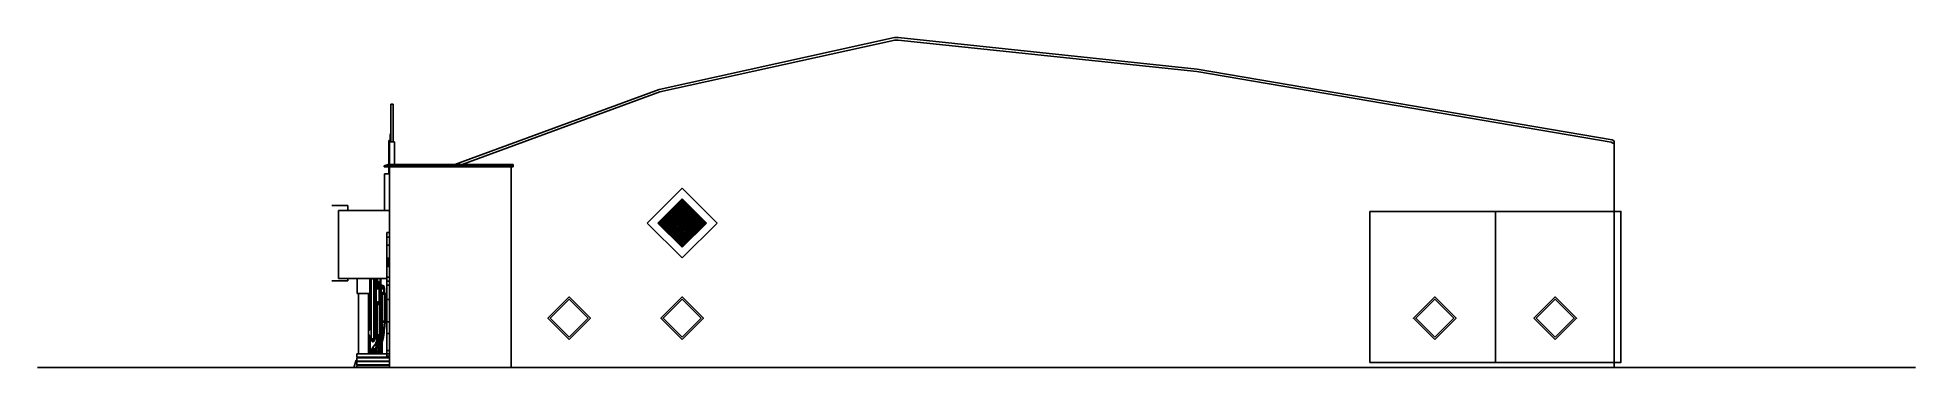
# Model space of a CAD drawing. Header units: metres. Extents: x 322 to 396.8, y -0.1 to 13.
import ezdxf

# ---------------------------------------------------------------- set-up
doc = ezdxf.new("R2010")
doc.units = ezdxf.units.M
for name, color, linetype in [('0-COD LOU', 7, 'Continuous'), ('0-LOUVRE', 7, 'Continuous'), ('0-VENTANAS', 7, 'Continuous'), ('A-FLOR-LEVL', 7, 'Continuous'), ('A-WALL', 7, 'Continuous')]:
    doc.layers.add(name, color=color, linetype=linetype)

msp = doc.modelspace()

# ---------------------------------------------------------------- linework, layer by layer
at = {"color": 8}
for p, q in [((336.104, 10.38), (336.108, 10.38)), ((336.104, 8.88), (336.104, 10.38)), ((336.108, 10.38), (336.119, 10.38)), ((336.119, 10.38), (336.135, 10.38)), ((336.135, 10.38), (336.154, 10.38)), ((336.154, 10.38), (336.174, 10.38)), ((336.174, 10.38), (336.19, 10.38)), ((336.19, 10.38), (336.201, 10.38)), ((336.201, 10.38), (336.204, 10.38)), ((336.204, 8.88), (336.204, 10.38)), ((336.079, 9.166), (336.079, 8.88)), ((336.099, 9.166), (336.079, 9.166)), ((336.099, 8.88), (336.099, 9.215)), ((336.099, 9.215), (336.104, 9.215)), ((336.034, 8.914), (336.034, 8.926)), ((336.089, 8.926), (336.034, 8.926)), ((336.034, 8.904), (336.034, 8.914)), ((336.034, 7.98), (336.034, 8.904)), ((336.089, 8.904), (336.034, 8.904)), ((336.054, 8.88), (336.058, 8.88)), ((336.054, 7.98), (336.054, 8.88)), ((336.058, 8.88), (336.068, 8.88)), ((336.068, 8.88), (336.084, 8.88)), ((336.084, 8.88), (336.104, 8.88)), ((336.089, 8.914), (336.089, 8.926)), ((336.089, 8.904), (336.089, 8.914)), ((336.089, 8.88), (336.089, 8.904)), ((336.104, 8.88), (336.129, 8.88)), ((336.129, 8.88), (336.154, 8.88)), ((336.154, 8.88), (336.18, 8.88)), ((336.18, 8.88), (336.204, 8.88)), ((336.204, 8.88), (336.225, 8.88)), ((336.225, 8.88), (336.241, 8.88)), ((336.241, 8.88), (336.251, 8.88)), ((336.251, 8.88), (336.254, 8.88)), ((336.254, 7.98), (336.254, 8.88)), ((335.849, 7.93), (335.999, 7.98)), ((335.849, 7.88), (335.849, 7.93)), ((335.854, 6.15), (335.854, 7.604)), ((336.054, 7.604), (335.854, 7.604)), ((336.034, 7.604), (336.034, 7.88)), ((347.711, 7.039), (346.322, 5.65)), ((349.1, 5.65), (347.711, 7.039)), ((333.76, 6.35), (333.782, 6.35)), ((333.782, 6.35), (333.874, 6.35)), ((333.874, 6.35), (333.961, 6.35)), ((333.961, 6.35), (334.041, 6.35)), ((334.017, 6.15), (336.054, 6.15)), ((334.017, 3.45), (334.017, 6.15)), ((334.041, 6.35), (334.114, 6.35)), ((334.114, 6.35), (334.179, 6.35)), ((334.179, 6.35), (334.237, 6.35)), ((334.237, 6.35), (334.286, 6.35)), ((334.286, 6.35), (334.327, 6.35)), ((334.327, 6.35), (334.359, 6.35)), ((334.359, 6.35), (334.382, 6.35)), ((334.382, 6.35), (334.396, 6.35)), ((334.396, 6.35), (334.4, 6.35)), ((334.4, 6.15), (334.4, 6.35)), ((346.747, 5.65), (347.711, 6.615)), ((346.782, 5.65), (347.711, 6.579)), ((347.127, 5.995), (347.118, 5.976)), ((347.164, 5.971), (347.164, 6.032)), ((347.181, 6.049), (347.184, 6.049)), ((347.183, 6.051), (347.184, 6.051)), ((347.186, 6.046), (347.184, 6.052)), ((347.184, 6.051), (347.184, 6.051)), ((347.184, 5.965), (347.184, 6.049)), ((347.186, 6.051), (347.186, 6.053)), ((347.186, 6.051), (347.205, 6.051)), ((347.186, 5.96), (347.186, 6.049)), ((347.186, 6.049), (347.205, 6.049)), ((347.203, 6.058), (347.211, 6.068)), ((347.248, 6.027), (347.203, 6.058)), ((347.205, 6.061), (347.205, 6.073)), ((347.245, 6.037), (347.205, 6.073)), ((347.205, 6.051), (347.205, 6.056)), ((347.205, 6.049), (347.215, 6.049)), ((347.205, 5.939), (347.205, 6.049)), ((347.237, 6.012), (347.205, 6.015)), ((347.221, 6.089), (347.236, 6.093)), ((347.228, 6.091), (347.235, 6.101)), ((347.236, 6.093), (347.235, 6.103)), ((347.244, 6.03), (347.237, 6.012)), ((347.258, 6.083), (347.245, 6.037)), ((347.281, 6.071), (347.248, 6.027)), ((347.249, 6.11), (347.251, 6.113)), ((347.289, 6.073), (347.249, 6.11)), ((347.249, 5.973), (347.288, 6.012)), ((347.269, 6.091), (347.253, 6.081)), ((347.257, 6.125), (347.292, 6.106)), ((347.26, 6.085), (347.281, 6.071)), ((347.289, 6.134), (347.262, 6.13)), ((347.262, 6.123), (347.27, 6.131)), ((347.265, 6.049), (347.315, 6.049)), ((347.266, 6.051), (347.316, 6.051)), ((347.292, 6.106), (347.272, 6.093)), ((347.296, 6.137), (347.279, 6.147)), ((347.287, 6.142), (347.289, 6.134)), ((347.288, 6.135), (347.298, 6.121)), ((347.288, 6.012), (347.3, 6.001)), ((347.328, 6.111), (347.289, 6.073)), ((347.291, 5.988), (347.325, 6.037)), ((347.298, 6.121), (347.294, 6.118)), ((347.294, 6.023), (347.319, 6.055)), ((347.304, 6.007), (347.294, 6.023)), ((347.327, 6.182), (347.296, 6.137)), ((347.298, 6.14), (347.328, 6.111)), ((347.299, 6.007), (347.303, 6.01)), ((347.302, 6.004), (347.299, 6.007)), ((347.304, 6.065), (347.358, 6.092)), ((347.305, 6.076), (347.304, 6.088)), ((347.36, 6.029), (347.304, 6.065)), ((347.363, 6.168), (347.305, 6.135)), ((347.305, 6.135), (347.306, 6.152)), ((347.321, 6.073), (347.305, 6.076)), ((347.318, 5.986), (347.31, 5.998)), ((347.313, 6.126), (347.343, 6.139)), ((347.315, 6.162), (347.314, 6.164)), ((347.317, 6.167), (347.315, 6.162)), ((347.316, 5.988), (347.329, 5.976)), ((347.362, 5.999), (347.318, 5.986)), ((347.319, 6.187), (347.327, 6.182)), ((347.325, 6.193), (347.363, 6.168)), ((347.325, 6.037), (347.339, 6.012)), ((347.33, 6.198), (347.328, 6.192)), ((347.333, 6.118), (347.345, 6.143)), ((347.35, 6.2), (347.338, 6.206)), ((347.372, 6.132), (347.338, 6.153)), ((347.38, 6.188), (347.339, 6.207)), ((347.341, 6.182), (347.354, 6.2)), ((347.345, 6.143), (347.359, 6.14)), ((347.348, 5.995), (347.356, 5.979)), ((347.351, 6.201), (347.35, 6.2)), ((347.352, 6.08), (347.367, 6.098)), ((347.376, 5.998), (347.355, 5.981)), ((347.356, 5.98), (347.358, 5.984)), ((347.358, 6.092), (347.36, 6.099)), ((347.36, 6.099), (347.364, 6.095)), ((347.364, 6.076), (347.36, 6.029)), ((347.361, 6.047), (347.365, 6.045)), ((347.365, 6.045), (347.362, 5.999)), ((347.392, 5.996), (347.362, 5.999)), ((347.363, 6.018), (347.369, 6.011)), ((347.363, 5.986), (347.365, 5.989)), ((347.406, 6.033), (347.364, 6.024)), ((347.365, 6.13), (347.372, 6.131)), ((347.405, 6.078), (347.365, 6.13)), ((347.406, 6.051), (347.365, 6.039)), ((347.367, 6.098), (347.402, 6.082)), ((347.374, 6.107), (347.368, 6.097)), ((347.371, 6.111), (347.374, 6.107)), ((347.404, 6.175), (347.372, 6.132)), ((347.376, 6.244), (347.383, 6.229)), ((347.376, 6.137), (347.39, 6.134)), ((347.383, 6.229), (347.377, 6.223)), ((347.38, 6.248), (347.384, 6.246)), ((347.406, 6.237), (347.38, 6.188)), ((347.381, 6.249), (347.382, 6.249)), ((347.381, 6.191), (347.387, 6.187)), ((347.388, 6.24), (347.382, 6.249)), ((347.42, 6.164), (347.382, 6.191)), ((347.388, 6.092), (347.382, 6.096)), ((347.382, 6.024), (347.392, 5.996)), ((347.383, 6.021), (347.383, 6.022)), ((347.387, 6.07), (347.406, 6.051)), ((347.431, 6.257), (347.388, 6.24)), ((347.392, 6.095), (347.388, 6.092)), ((347.392, 6.03), (347.388, 6.008)), ((347.39, 6.133), (347.414, 6.135)), ((347.39, 6.134), (347.392, 6.124)), ((347.39, 6.02), (347.428, 6.01)), ((347.391, 6.087), (347.396, 6.09)), ((347.43, 6.026), (347.392, 6.029)), ((347.393, 6.242), (347.406, 6.237)), ((347.398, 6.24), (347.395, 6.243)), ((347.395, 6.164), (347.408, 6.164)), ((347.4, 6.226), (347.405, 6.233)), ((347.401, 6.137), (347.409, 6.171)), ((347.402, 6.135), (347.401, 6.137)), ((347.402, 6.082), (347.406, 6.08)), ((347.407, 6.231), (347.404, 6.234)), ((347.432, 6.134), (347.405, 6.078)), ((347.406, 6.08), (347.409, 6.079)), ((347.409, 6.079), (347.406, 6.033)), ((347.447, 6.253), (347.407, 6.231)), ((347.414, 6.235), (347.454, 6.206)), ((347.414, 6.096), (347.445, 6.07)), ((347.417, 6.094), (347.431, 6.091)), ((347.418, 6.142), (347.425, 6.12)), ((347.454, 6.206), (347.42, 6.164)), ((347.42, 6.136), (347.423, 6.136)), ((347.42, 5.991), (347.422, 5.957)), ((347.423, 6.228), (347.426, 6.239)), ((347.424, 6.015), (347.438, 6.034)), ((347.471, 5.986), (347.424, 6.015)), ((347.44, 6.111), (347.426, 6.12)), ((347.43, 6.022), (347.426, 6.026)), ((347.428, 6.01), (347.434, 5.965)), ((347.429, 6.241), (347.449, 6.221)), ((347.445, 6.07), (347.43, 6.026)), ((347.431, 6.299), (347.431, 6.257)), ((347.486, 6.153), (347.431, 6.154)), ((347.431, 6.089), (347.438, 6.112)), ((347.469, 6.064), (347.431, 6.089)), ((347.432, 5.977), (347.459, 5.993)), ((347.433, 6.18), (347.458, 6.181)), ((347.451, 6.031), (347.433, 6.035)), ((347.467, 6.246), (347.437, 6.248)), ((347.475, 6.138), (347.44, 6.111)), ((347.444, 6.214), (347.45, 6.222)), ((347.449, 6.317), (347.482, 6.289)), ((347.454, 5.993), (347.449, 5.999)), ((347.45, 6.222), (347.479, 6.163)), ((347.46, 6.317), (347.451, 6.319)), ((347.461, 6.069), (347.451, 6.031)), ((347.453, 6.217), (347.473, 6.196)), ((347.455, 5.995), (347.454, 5.993)), ((347.471, 6.094), (347.455, 6.123)), ((347.457, 6.208), (347.465, 6.208)), ((347.458, 6.181), (347.468, 6.156)), ((347.458, 6.058), (347.503, 6.03)), ((347.459, 6.308), (347.47, 6.328)), ((347.473, 6.341), (347.46, 6.317)), ((347.464, 6.205), (347.47, 6.227)), ((347.479, 6.33), (347.465, 6.327)), ((347.479, 6.163), (347.465, 6.163)), ((347.482, 6.289), (347.467, 6.246)), ((347.468, 6.251), (347.496, 6.251)), ((347.468, 6.249), (347.524, 6.249)), ((347.506, 6.113), (347.468, 6.133)), ((347.468, 6.052), (347.48, 6.054)), ((347.469, 6.153), (347.475, 6.138)), ((347.507, 6.09), (347.469, 6.064)), ((347.47, 6.227), (347.522, 6.208)), ((347.516, 6.104), (347.471, 6.094)), ((347.503, 6.03), (347.471, 5.986)), ((347.474, 6.132), (347.472, 6.136)), ((347.472, 6.049), (347.554, 6.049)), ((347.48, 6.119), (347.475, 6.129)), ((347.486, 6.265), (347.477, 6.275)), ((347.48, 6.054), (347.478, 6.049)), ((347.479, 6.347), (347.479, 6.33)), ((347.479, 6.338), (347.521, 6.327)), ((347.479, 6.051), (347.522, 6.051)), ((347.486, 6.283), (347.48, 6.284)), ((347.492, 6.12), (347.48, 6.119)), ((347.481, 6), (347.483, 5.957)), ((347.483, 6.292), (347.486, 6.283)), ((347.527, 6.282), (347.486, 6.265)), ((347.49, 6.2), (347.486, 6.153)), ((347.488, 6.01), (347.49, 6.012)), ((347.496, 6.254), (347.489, 6.266)), ((347.489, 6.19), (347.492, 6.193)), ((347.49, 6.012), (347.53, 5.989)), ((347.492, 6.193), (347.532, 6.169)), ((347.495, 6.249), (347.511, 6.275)), ((347.499, 6.255), (347.496, 6.254)), ((347.496, 6.009), (347.515, 6.039)), ((347.508, 6.356), (347.497, 6.365)), ((347.524, 6.124), (347.498, 6.121)), ((347.502, 6.344), (347.545, 6.377)), ((347.514, 6.329), (347.502, 6.344)), ((347.503, 6.101), (347.507, 6.09)), ((347.504, 6.352), (347.508, 6.356)), ((347.506, 6.347), (347.504, 6.352)), ((347.511, 6.122), (347.506, 6.113)), ((347.513, 6.329), (347.513, 6.331)), ((347.514, 6.211), (347.525, 6.229)), ((347.522, 6.208), (347.514, 6.18)), ((347.519, 6.123), (347.516, 6.104)), ((347.517, 6.193), (347.55, 6.187)), ((347.542, 6.128), (347.518, 6.119)), ((347.521, 6.327), (347.527, 6.282)), ((347.521, 6.206), (347.577, 6.198)), ((347.521, 6.049), (347.523, 6.053)), ((347.528, 6.314), (347.522, 6.321)), ((347.522, 6.317), (347.545, 6.28)), ((347.523, 6.053), (347.525, 6.049)), ((347.553, 5.994), (347.523, 5.994)), ((347.524, 6.257), (347.569, 6.269)), ((347.525, 6.226), (347.524, 6.257)), ((347.532, 6.169), (347.524, 6.124)), ((347.524, 6.051), (347.535, 6.051)), ((347.525, 6.297), (347.527, 6.299)), ((347.565, 6.315), (347.526, 6.311)), ((347.527, 6.299), (347.548, 6.263)), ((347.528, 6.044), (347.553, 5.994)), ((347.53, 5.989), (347.528, 5.971)), ((347.529, 6.392), (347.529, 6.393)), ((347.539, 6.373), (347.529, 6.392)), ((347.53, 6.154), (347.529, 6.152)), ((347.538, 6.302), (347.53, 6.312)), ((347.537, 6.303), (347.53, 6.304)), ((347.55, 6.187), (347.53, 6.161)), ((347.531, 6.228), (347.545, 6.202)), ((347.539, 6.144), (347.531, 6.162)), ((347.534, 6.049), (347.549, 6.083)), ((347.556, 6.016), (347.534, 6.036)), ((347.553, 6.314), (347.538, 6.302)), ((347.538, 6.106), (347.547, 6.149)), ((347.554, 6.097), (347.538, 6.106)), ((347.554, 6.301), (347.539, 6.303)), ((347.577, 6.198), (347.539, 6.144)), ((347.54, 6.408), (347.554, 6.406)), ((347.545, 6.28), (347.54, 6.277)), ((347.542, 6.41), (347.555, 6.413)), ((347.542, 6.273), (347.544, 6.279)), ((347.554, 6.202), (347.543, 6.206)), ((347.544, 6.281), (347.549, 6.305)), ((347.545, 6.411), (347.56, 6.427)), ((347.545, 6.377), (347.581, 6.336)), ((347.547, 6.149), (347.562, 6.15)), ((347.549, 6.305), (347.554, 6.3)), ((347.549, 6.083), (347.554, 6.082)), ((347.55, 5.975), (347.553, 5.994)), ((347.551, 6.161), (347.555, 6.15)), ((347.552, 6.322), (347.556, 6.336)), ((347.592, 6.3), (347.552, 6.322)), ((347.555, 6.413), (347.553, 6.406)), ((347.553, 5.995), (347.556, 6.016)), ((347.554, 6.42), (347.554, 6.422)), ((347.554, 6.406), (347.557, 6.394)), ((347.554, 6.265), (347.554, 6.314)), ((347.554, 6.201), (347.554, 6.233)), ((347.554, 6.154), (347.554, 6.165)), ((347.554, 6.051), (347.554, 6.13)), ((347.554, 6.051), (347.566, 6.051)), ((347.554, 6.049), (347.566, 6.049)), ((347.554, 5.999), (347.554, 6.049)), ((347.567, 6.139), (347.555, 6.167)), ((347.556, 6.016), (347.61, 6.005)), ((347.557, 6.096), (347.557, 6.11)), ((347.58, 6.091), (347.557, 6.096)), ((347.56, 6.427), (347.601, 6.409)), ((347.59, 6.286), (347.56, 6.315)), ((347.595, 6.364), (347.563, 6.356)), ((347.564, 6.355), (347.573, 6.354)), ((347.564, 6.291), (347.597, 6.259)), ((347.567, 6.426), (347.573, 6.441)), ((347.573, 6.422), (347.567, 6.426)), ((347.612, 6.144), (347.567, 6.139)), ((347.569, 6.269), (347.596, 6.232)), ((347.57, 6.349), (347.574, 6.359)), ((347.602, 6.034), (347.57, 6.014)), ((347.571, 6.199), (347.585, 6.211)), ((347.574, 6.359), (347.62, 6.352)), ((347.574, 6.282), (347.574, 6.302)), ((347.576, 6.299), (347.574, 6.299)), ((347.574, 6.201), (347.574, 6.226)), ((347.576, 6.205), (347.574, 6.203)), ((347.574, 6.117), (347.574, 6.118)), ((347.574, 6.067), (347.574, 6.093)), ((347.576, 6.084), (347.574, 6.085)), ((347.574, 6.081), (347.576, 6.081)), ((347.574, 6.013), (347.574, 6.016)), ((347.575, 6.088), (347.618, 6.122)), ((347.61, 6.05), (347.575, 6.088)), ((347.576, 6.3), (347.576, 6.299)), ((347.576, 6.28), (347.576, 6.299)), ((347.576, 6.203), (347.576, 6.226)), ((347.576, 6.088), (347.576, 6.092)), ((347.576, 6.072), (347.576, 6.088)), ((347.576, 6.012), (347.576, 6.017)), ((347.578, 6.08), (347.583, 6.08)), ((347.597, 6.259), (347.58, 6.253)), ((347.582, 6.251), (347.595, 6.251)), ((347.584, 6.249), (347.595, 6.249)), ((347.585, 6.211), (347.624, 6.189)), ((347.596, 6.232), (347.588, 6.221)), ((347.63, 6.307), (347.59, 6.286)), ((347.621, 6.322), (347.592, 6.3)), ((347.592, 6.009), (347.597, 6.019)), ((347.601, 6.409), (347.595, 6.364)), ((347.595, 6.261), (347.595, 6.288)), ((347.595, 6.251), (347.595, 6.259)), ((347.595, 6.251), (347.797, 6.251)), ((347.595, 6.249), (347.798, 6.249)), ((347.595, 6.233), (347.595, 6.249)), ((347.595, 6.205), (347.595, 6.231)), ((347.62, 6.023), (347.595, 6.03)), ((347.595, 6.016), (347.595, 6.029)), ((347.596, 6.066), (347.602, 6.034)), ((347.597, 6.379), (347.624, 6.369)), ((347.597, 6.142), (347.61, 6.116)), ((347.597, 6.019), (347.609, 6.013)), ((347.599, 6.142), (347.598, 6.143)), ((347.601, 6.397), (347.6, 6.398)), ((347.601, 6.469), (347.629, 6.468)), ((347.639, 6.423), (347.601, 6.397)), ((347.601, 6.017), (347.615, 6.024)), ((347.602, 6.007), (347.639, 6.039)), ((347.62, 6.286), (347.603, 6.292)), ((347.605, 6.354), (347.617, 6.357)), ((347.61, 6.005), (347.605, 5.969)), ((347.606, 6.392), (347.606, 6.401)), ((347.633, 6.382), (347.606, 6.392)), ((347.611, 6.353), (347.645, 6.373)), ((347.612, 6.373), (347.612, 6.374)), ((347.612, 6.374), (347.632, 6.366)), ((347.624, 6.189), (347.612, 6.144)), ((347.615, 6.024), (347.618, 6.021)), ((347.616, 6.469), (347.628, 6.494)), ((347.617, 6.3), (347.616, 6.299)), ((347.635, 6.151), (347.618, 6.136)), ((347.618, 6.136), (347.628, 6.125)), ((347.618, 6.122), (347.655, 6.082)), ((347.655, 6.082), (347.618, 6.052)), ((347.62, 6.352), (347.63, 6.307)), ((347.634, 6.303), (347.62, 6.286)), ((347.624, 6.369), (347.621, 6.359)), ((347.667, 6.063), (347.622, 6.055)), ((347.622, 6.055), (347.622, 6.055)), ((347.623, 6.339), (347.628, 6.328)), ((347.623, 6.187), (347.662, 6.214)), ((347.623, 6.185), (347.63, 6.191)), ((347.628, 6.125), (347.623, 6.117)), ((347.647, 5.997), (347.623, 5.948)), ((347.624, 6.116), (347.628, 6.119)), ((347.635, 6.057), (347.625, 6.027)), ((347.628, 6.328), (347.626, 6.326)), ((347.629, 6.3), (347.626, 6.304)), ((347.626, 6.127), (347.634, 6.128)), ((347.628, 6.494), (347.674, 6.485)), ((347.628, 6.119), (347.653, 6.098)), ((347.629, 6.468), (347.639, 6.423)), ((347.629, 6.377), (347.66, 6.412)), ((347.634, 6.367), (347.629, 6.377)), ((347.673, 6.35), (347.629, 6.31)), ((347.676, 6.328), (347.629, 6.3)), ((347.647, 5.992), (347.629, 5.949)), ((347.63, 6.463), (347.649, 6.481)), ((347.63, 6.192), (347.656, 6.227)), ((347.63, 6.191), (347.64, 6.178)), ((347.638, 6.049), (347.632, 6.05)), ((347.632, 6.049), (347.644, 6.049)), ((347.664, 6.419), (347.634, 6.446)), ((347.634, 6.444), (347.636, 6.444)), ((347.634, 6.116), (347.636, 6.175)), ((347.634, 6.173), (347.652, 6.166)), ((347.634, 6.114), (347.68, 6.157)), ((347.639, 6.119), (347.634, 6.116)), ((347.638, 6.072), (347.635, 6.075)), ((347.677, 6), (347.636, 5.964)), ((347.637, 6.183), (347.637, 6.185)), ((347.637, 6.185), (347.679, 6.156)), ((347.639, 6.076), (347.638, 6.072)), ((347.659, 6.023), (347.638, 6.058)), ((347.638, 6.049), (347.639, 6.057)), ((347.674, 6.499), (347.639, 6.507)), ((347.639, 6.498), (347.64, 6.506)), ((347.693, 6.49), (347.639, 6.498)), ((347.664, 6.103), (347.639, 6.11)), ((347.639, 6.039), (347.677, 6)), ((347.644, 5.999), (347.647, 5.997)), ((347.645, 6.373), (347.656, 6.356)), ((347.645, 5.994), (347.647, 5.992)), ((347.648, 6.095), (347.646, 6.092)), ((347.649, 6.066), (347.651, 6.079)), ((347.704, 6.062), (347.649, 6.066)), ((347.652, 6.106), (347.65, 6.1)), ((347.657, 6.026), (347.651, 6.027)), ((347.679, 6.395), (347.652, 6.424)), ((347.652, 6.086), (347.654, 6.105)), ((347.656, 6.356), (347.673, 6.35)), ((347.656, 6.227), (347.663, 6.214)), ((347.656, 6.021), (347.698, 6.041)), ((347.657, 6.488), (347.663, 6.494)), ((347.66, 6.412), (347.665, 6.41)), ((347.692, 6.148), (347.66, 6.13)), ((347.699, 6.327), (347.661, 6.319)), ((347.662, 6.214), (347.684, 6.187)), ((347.663, 6.494), (347.673, 6.485)), ((347.666, 6.491), (347.664, 6.495)), ((347.701, 6.454), (347.664, 6.419)), ((347.664, 6.165), (347.708, 6.179)), ((347.664, 6.162), (347.664, 6.165)), ((347.675, 5.97), (347.664, 5.989)), ((347.695, 6.349), (347.665, 6.342)), ((347.666, 6.342), (347.676, 6.328)), ((347.667, 6.092), (347.678, 6.099)), ((347.669, 6.338), (347.669, 6.337)), ((347.669, 6.337), (347.669, 6.337)), ((347.705, 6.052), (347.671, 6.028)), ((347.688, 6.548), (347.674, 6.499)), ((347.674, 6.485), (347.676, 6.469)), ((347.674, 6.484), (347.694, 6.465)), ((347.708, 5.986), (347.675, 5.97)), ((347.682, 6.492), (347.677, 6.481)), ((347.678, 6.099), (347.69, 6.078)), ((347.72, 6.416), (347.679, 6.395)), ((347.697, 6.175), (347.679, 6.187)), ((347.698, 6.547), (347.68, 6.548)), ((347.68, 6.192), (347.692, 6.229)), ((347.68, 6.157), (347.683, 6.147)), ((347.68, 6.156), (347.692, 6.148)), ((347.684, 6.144), (347.694, 6.109)), ((347.685, 6.537), (347.704, 6.537)), ((347.686, 6.537), (347.685, 6.537)), ((347.685, 6.185), (347.704, 6.178)), ((347.688, 6), (347.69, 6.002)), ((347.733, 5.968), (347.688, 6)), ((347.689, 6.4), (347.701, 6.395)), ((347.691, 6.118), (347.691, 6.118)), ((347.691, 6.118), (347.711, 6.117)), ((347.692, 6.229), (347.739, 6.231)), ((347.692, 6.043), (347.692, 6.038)), ((347.704, 6.537), (347.693, 6.515)), ((347.703, 6.534), (347.693, 6.49)), ((347.694, 6.465), (347.715, 6.462)), ((347.71, 6.574), (347.695, 6.537)), ((347.701, 6.395), (347.695, 6.349)), ((347.696, 6.354), (347.699, 6.327)), ((347.701, 6.568), (347.698, 6.547)), ((347.698, 6.545), (347.705, 6.544)), ((347.698, 6.041), (347.721, 6)), ((347.699, 6.351), (347.737, 6.356)), ((347.727, 6.316), (347.699, 6.351)), ((347.699, 6.063), (347.705, 6.052)), ((347.719, 6.539), (347.701, 6.551)), ((347.702, 6.049), (347.795, 6.049)), ((347.705, 6.544), (347.703, 6.537)), ((347.711, 6.117), (347.704, 6.062)), ((347.705, 6.051), (347.749, 6.051)), ((347.716, 6.107), (347.707, 6.085)), ((347.707, 6.024), (347.722, 6.043)), ((347.708, 6.513), (347.758, 6.532)), ((347.731, 6.463), (347.708, 6.513)), ((347.708, 6.179), (347.737, 6.143)), ((347.708, 5.982), (347.71, 5.984)), ((347.709, 6.206), (347.716, 6.223)), ((347.71, 6.11), (347.716, 6.107)), ((347.711, 6.615), (348.676, 5.65)), ((347.711, 6.579), (348.641, 5.65)), ((347.711, 6.175), (347.712, 6.175)), ((347.712, 6.175), (347.711, 6.174)), ((347.737, 6.143), (347.712, 6.108)), ((347.729, 6.527), (347.713, 6.548)), ((347.715, 6.462), (347.72, 6.416)), ((347.716, 6.451), (347.734, 6.451)), ((347.716, 6.449), (347.753, 6.449)), ((347.716, 6.223), (347.762, 6.218)), ((347.716, 6.081), (347.779, 6.1)), ((347.752, 6.049), (347.716, 6.081)), ((347.732, 6.416), (347.719, 6.43)), ((347.72, 6.298), (347.783, 6.318)), ((347.726, 6.293), (347.72, 6.298)), ((347.755, 6.189), (347.72, 6.164)), ((347.724, 6.16), (347.72, 6.164)), ((347.722, 6.043), (347.767, 6.011)), ((347.724, 6.159), (347.729, 6.17)), ((347.726, 6.281), (347.728, 6.335)), ((347.781, 6.282), (347.726, 6.281)), ((347.728, 6.335), (347.783, 6.337)), ((347.737, 6.542), (347.729, 6.527)), ((347.73, 6.438), (347.765, 6.454)), ((347.735, 6.394), (347.73, 6.438)), ((347.735, 6.529), (347.731, 6.532)), ((347.762, 6.475), (347.731, 6.463)), ((347.732, 6.449), (347.751, 6.471)), ((347.767, 6.011), (347.733, 5.968)), ((347.75, 6.541), (347.735, 6.529)), ((347.737, 6.343), (347.735, 6.395)), ((347.78, 6.387), (347.735, 6.394)), ((347.735, 6.206), (347.736, 6.206)), ((347.792, 6.381), (347.737, 6.343)), ((347.757, 6.147), (347.737, 6.144)), ((347.772, 6.253), (347.739, 6.281)), ((347.739, 6.231), (347.743, 6.22)), ((347.79, 6.456), (347.744, 6.487)), ((347.747, 6.104), (347.762, 6.118)), ((347.753, 6.092), (347.747, 6.104)), ((347.752, 6.022), (347.759, 6.028)), ((347.754, 6.472), (347.783, 6.443)), ((347.754, 6.19), (347.755, 6.189)), ((347.765, 6.359), (347.756, 6.336)), ((347.765, 6.096), (347.756, 6.149)), ((347.756, 6.149), (347.818, 6.125)), ((347.759, 6.028), (347.762, 6.015)), ((347.76, 6.531), (347.779, 6.488)), ((347.761, 6.359), (347.765, 6.359)), ((347.761, 6.179), (347.781, 6.15)), ((347.781, 6.15), (347.761, 6.147)), ((347.762, 6.217), (347.773, 6.235)), ((347.762, 6.217), (347.778, 6.223)), ((347.762, 6.218), (347.773, 6.174)), ((347.767, 6.035), (347.762, 6.039)), ((347.763, 6.007), (347.771, 5.963)), ((347.768, 6.081), (347.766, 6.092)), ((347.773, 6.174), (347.767, 6.17)), ((347.769, 6.043), (347.767, 6.035)), ((347.767, 5.982), (347.783, 5.994)), ((347.818, 6.125), (347.768, 6.081)), ((347.788, 6.156), (347.769, 6.17)), ((347.77, 6.509), (347.778, 6.513)), ((347.77, 6.457), (347.773, 6.458)), ((347.777, 6.089), (347.77, 6.049)), ((347.771, 6.056), (347.788, 6.081)), ((347.791, 6.006), (347.771, 6.033)), ((347.777, 6.282), (347.772, 6.253)), ((347.775, 6.062), (347.772, 6.062)), ((347.773, 6.059), (347.772, 6.06)), ((347.773, 6.458), (347.804, 6.426)), ((347.773, 6.235), (347.817, 6.202)), ((347.776, 5.985), (347.817, 6.042)), ((347.842, 5.981), (347.776, 5.985)), ((347.778, 6.223), (347.8, 6.201)), ((347.787, 6.152), (347.779, 6.154)), ((347.78, 6.451), (347.792, 6.451)), ((347.804, 6.426), (347.78, 6.387)), ((347.783, 6.318), (347.78, 6.301)), ((347.781, 6.387), (347.792, 6.381)), ((347.782, 6.311), (347.781, 6.282)), ((347.782, 6.449), (347.803, 6.449)), ((347.783, 6.337), (347.782, 6.318)), ((347.813, 6.22), (347.782, 6.282)), ((347.782, 6.282), (347.848, 6.276)), ((347.8, 6.03), (347.785, 6.045)), ((347.81, 6.19), (347.787, 6.152)), ((347.787, 6.147), (347.823, 6.148)), ((347.794, 6.135), (347.787, 6.147)), ((347.788, 6.386), (347.793, 6.409)), ((347.851, 6.407), (347.788, 6.386)), ((347.817, 6.202), (347.788, 6.156)), ((347.788, 6.081), (347.831, 6.066)), ((347.795, 6.496), (347.79, 6.456)), ((347.79, 6), (347.802, 6.008)), ((347.807, 6.21), (347.791, 6.238)), ((347.791, 6.238), (347.804, 6.238)), ((347.792, 6.007), (347.791, 6.006)), ((347.792, 6.461), (347.807, 6.463)), ((347.792, 6.449), (347.792, 6.461)), ((347.808, 6.462), (347.793, 6.477)), ((347.793, 6.437), (347.793, 6.438)), ((347.794, 6.139), (347.849, 6.14)), ((347.794, 6.134), (347.794, 6.139)), ((347.797, 6.096), (347.797, 6.106)), ((347.799, 6.431), (347.804, 6.453)), ((347.84, 6.052), (347.8, 6.03)), ((347.801, 6.388), (347.819, 6.396)), ((347.814, 6.363), (347.801, 6.388)), ((347.802, 6.008), (347.803, 6.003)), ((347.804, 6.453), (347.819, 6.439)), ((347.806, 6.027), (347.804, 6.033)), ((347.821, 6.469), (347.808, 6.462)), ((347.808, 6.449), (347.821, 6.449)), ((347.812, 6.464), (347.824, 6.465)), ((347.819, 6.112), (347.812, 6.072)), ((347.848, 6.276), (347.813, 6.22)), ((347.814, 6.363), (347.853, 6.367)), ((347.854, 6.311), (347.814, 6.363)), ((347.826, 6.178), (347.814, 6.198)), ((347.853, 6.085), (347.814, 6.085)), ((347.815, 6.443), (347.82, 6.446)), ((347.827, 6.34), (347.816, 6.36)), ((347.817, 6.431), (347.824, 6.467)), ((347.859, 6.411), (347.817, 6.431)), ((347.817, 6.143), (347.835, 6.157)), ((347.819, 6.139), (347.817, 6.143)), ((347.822, 6.091), (347.817, 6.099)), ((347.817, 6.042), (347.842, 5.981)), ((347.825, 6.097), (347.822, 6.091)), ((347.824, 6.237), (347.857, 6.236)), ((347.854, 6.027), (347.824, 6.023)), ((347.857, 6.236), (347.826, 6.178)), ((347.831, 6.341), (347.827, 6.34)), ((347.833, 6.02), (347.827, 6.018)), ((347.833, 6.101), (347.83, 6.11)), ((347.831, 6.249), (347.921, 6.249)), ((347.831, 6.066), (347.832, 6.052)), ((347.832, 6.048), (347.833, 6.033)), ((347.833, 6.251), (347.9, 6.251)), ((347.879, 6.106), (347.833, 6.101)), ((347.833, 6.024), (347.833, 6.02)), ((347.833, 6.024), (347.833, 6.024)), ((347.833, 6.003), (347.833, 6.019)), ((347.835, 6.423), (347.851, 6.407)), ((347.835, 6.176), (347.867, 6.186)), ((347.835, 6.157), (347.835, 6.176)), ((347.836, 6.085), (347.84, 6.052)), ((347.877, 5.979), (347.839, 5.989)), ((347.84, 6.276), (347.873, 6.321)), ((347.842, 6.445), (347.844, 6.446)), ((347.876, 6.264), (347.843, 6.267)), ((347.849, 6.413), (347.845, 6.413)), ((347.847, 6.411), (347.849, 6.41)), ((347.848, 6.41), (347.851, 6.411)), ((347.849, 6.416), (347.849, 6.413)), ((347.849, 6.14), (347.851, 6.109)), ((347.851, 6.411), (347.867, 6.381)), ((347.851, 6.41), (347.873, 6.406)), ((347.851, 6.08), (347.866, 6.071)), ((347.852, 6.336), (347.853, 6.367)), ((347.897, 6.323), (347.852, 6.336)), ((347.852, 6.313), (347.852, 6.313)), ((347.852, 6.103), (347.853, 6.085)), ((347.853, 6.38), (347.856, 6.381)), ((347.853, 6.367), (347.853, 6.38)), ((347.864, 6.332), (347.854, 6.311)), ((347.866, 6.071), (347.854, 6.027)), ((347.868, 6.315), (347.855, 6.313)), ((347.87, 6.421), (347.859, 6.411)), ((347.86, 6.412), (347.86, 6.408)), ((347.865, 6.075), (347.86, 6.075)), ((347.86, 6.049), (347.901, 6.049)), ((347.861, 6.104), (347.865, 6.075)), ((347.861, 6.051), (347.871, 6.051)), ((347.866, 6.407), (347.862, 6.414)), ((347.862, 6.189), (347.891, 6.235)), ((347.877, 6.181), (347.862, 6.189)), ((347.865, 6.385), (347.87, 6.386)), ((347.869, 6.2), (347.87, 6.221)), ((347.869, 6.187), (347.877, 6.19)), ((347.869, 6.049), (347.882, 6.07)), ((347.87, 6.221), (347.878, 6.215)), ((347.875, 6.379), (347.873, 6.41)), ((347.873, 6.41), (347.881, 6.41)), ((347.873, 6.321), (347.885, 6.298)), ((347.874, 6.101), (347.918, 6.135)), ((347.895, 6.078), (347.874, 6.101)), ((347.896, 6.319), (347.876, 6.316)), ((347.876, 6.264), (347.889, 6.317)), ((347.928, 6.247), (347.876, 6.264)), ((347.877, 6.19), (347.903, 6.151)), ((347.9, 6.009), (347.877, 5.979)), ((347.879, 6.371), (347.88, 6.388)), ((347.917, 6.373), (347.879, 6.371)), ((347.887, 6.133), (347.879, 6.106)), ((347.882, 6.07), (347.891, 6.068)), ((347.903, 6.151), (347.884, 6.125)), ((347.911, 6.163), (347.887, 6.176)), ((347.889, 6.317), (347.942, 6.3)), ((347.893, 6.049), (347.889, 6.085)), ((347.891, 6.235), (347.914, 6.223)), ((347.929, 6.016), (347.892, 5.998)), ((347.899, 6.169), (347.893, 6.166)), ((347.898, 6.315), (347.894, 6.324)), ((347.948, 6.05), (347.894, 6.04)), ((347.894, 6.04), (347.894, 6.047)), ((347.896, 6.165), (347.901, 6.168)), ((347.896, 6.161), (347.896, 6.165)), ((347.924, 6.36), (347.897, 6.323)), ((347.944, 6.323), (347.898, 6.315)), ((347.908, 6.226), (347.898, 6.236)), ((347.904, 6.124), (347.899, 6.147)), ((347.9, 6.249), (347.902, 6.255)), ((347.91, 6.31), (347.909, 6.317)), ((347.91, 6.208), (347.915, 6.226)), ((347.936, 6.204), (347.911, 6.163)), ((347.912, 6.064), (347.925, 6.062)), ((347.915, 6.226), (347.961, 6.227)), ((347.915, 6.104), (347.981, 6.124)), ((347.964, 6.06), (347.915, 6.104)), ((347.916, 5.971), (347.929, 5.988)), ((347.917, 6.37), (347.924, 6.36)), ((347.918, 6.135), (347.938, 6.111)), ((347.92, 6.178), (347.937, 6.186)), ((347.925, 6.184), (347.922, 6.182)), ((347.924, 6.184), (347.925, 6.184)), ((347.926, 6.046), (347.929, 6.016)), ((347.965, 6.312), (347.927, 6.305)), ((347.942, 6.3), (347.928, 6.247)), ((347.952, 6.227), (347.928, 6.247)), ((347.929, 5.988), (347.937, 5.971)), ((347.951, 6.116), (347.932, 6.118)), ((347.932, 5.982), (347.968, 6.001)), ((347.935, 6.275), (347.952, 6.298)), ((347.936, 6.279), (347.938, 6.279)), ((347.937, 6.186), (347.971, 6.156)), ((347.941, 6.049), (347.944, 6.049)), ((347.948, 6.343), (347.944, 6.323)), ((347.944, 6.286), (347.944, 6.308)), ((347.944, 6.113), (347.944, 6.117)), ((347.944, 6.049), (347.964, 6.049)), ((347.944, 5.988), (347.944, 6.049)), ((347.945, 6.077), (347.948, 6.05)), ((347.945, 6.049), (347.945, 6.05)), ((347.948, 6.051), (347.964, 6.051)), ((347.971, 6.156), (347.951, 6.116)), ((347.952, 6.298), (347.994, 6.263)), ((347.979, 6.185), (347.957, 6.168)), ((347.961, 6.227), (347.979, 6.185)), ((347.963, 6.328), (347.965, 6.312)), ((347.994, 6.263), (347.963, 6.221)), ((347.964, 6.324), (347.964, 6.327)), ((347.964, 6.288), (347.964, 6.312)), ((347.964, 6.162), (347.964, 6.173)), ((347.964, 6.118), (347.964, 6.141)), ((347.981, 6.124), (347.964, 6.06)), ((347.964, 6.051), (347.964, 6.06)), ((347.964, 5.999), (347.964, 6.049)), ((347.966, 6.036), (347.964, 6.037)), ((347.966, 6.031), (347.964, 6.032)), ((347.966, 6.287), (347.966, 6.325)), ((347.966, 6.161), (347.966, 6.175)), ((347.966, 6.119), (347.966, 6.145)), ((347.966, 6.051), (347.966, 6.067)), ((347.966, 6.051), (347.972, 6.051)), ((347.966, 6), (347.966, 6.049)), ((347.966, 6.049), (347.974, 6.049)), ((347.968, 6.001), (347.991, 5.951)), ((347.971, 6.087), (347.983, 6.083)), ((347.973, 6.076), (347.974, 6.082)), ((348.012, 6.054), (347.973, 6.076)), ((347.975, 6.086), (347.982, 6.122)), ((347.989, 6.031), (347.975, 6.034)), ((347.999, 6.223), (347.976, 6.19)), ((347.976, 6.104), (347.981, 6.107)), ((347.981, 6.118), (347.98, 6.118)), ((347.982, 6.247), (347.999, 6.223)), ((347.982, 6.122), (348.026, 6.128)), ((347.984, 6.271), (348.005, 6.286)), ((347.984, 6.249), (347.985, 6.249)), ((347.984, 6.08), (348.044, 6.107)), ((347.986, 6.079), (347.984, 6.08)), ((347.985, 6.273), (347.985, 6.305)), ((347.985, 6.249), (348.009, 6.249)), ((347.985, 6.242), (347.985, 6.249)), ((347.985, 6.123), (347.985, 6.204)), ((348.028, 6.185), (347.985, 6.198)), ((347.985, 6.125), (348.015, 6.161)), ((347.985, 5.964), (347.985, 6.032)), ((347.997, 6.023), (347.985, 6.026)), ((347.989, 6.25), (347.987, 6.253)), ((348.004, 6.058), (347.989, 6.031)), ((348.022, 6.21), (347.991, 6.211)), ((348.005, 6.058), (347.997, 6.023)), ((348.003, 6.003), (347.999, 6.033)), ((348.022, 6.007), (348.001, 6.037)), ((348.003, 6.049), (348.029, 6.049)), ((348.02, 6.006), (348.003, 6.003)), ((348.044, 6.086), (348.012, 6.054)), ((348.014, 5.999), (348.039, 6.024)), ((348.049, 5.958), (348.014, 5.999)), ((348.015, 6.161), (348.06, 6.128)), ((348.041, 6.041), (348.016, 6.058)), ((348.018, 6.173), (348.024, 6.186)), ((348.052, 6.141), (348.018, 6.173)), ((348.027, 6.261), (348.022, 6.21)), ((348.022, 6.217), (348.028, 6.185)), ((348.041, 6.243), (348.024, 6.232)), ((348.025, 6.249), (348.042, 6.249)), ((348.026, 6.128), (348.037, 6.104)), ((348.027, 6.193), (348.036, 6.213)), ((348.029, 6.121), (348.067, 6.121)), ((348.031, 6.032), (348.087, 6.067)), ((348.039, 6.028), (348.031, 6.032)), ((348.036, 6.213), (348.081, 6.206)), ((348.038, 6.1), (348.044, 6.086)), ((348.039, 6.011), (348.039, 6.03)), ((348.039, 6.03), (348.094, 6.025)), ((348.043, 6.085), (348.041, 6.041)), ((348.067, 6.121), (348.042, 6.074)), ((348.044, 6.107), (348.043, 6.088)), ((348.045, 6.079), (348.056, 6.066)), ((348.045, 6.03), (348.053, 6.038)), ((348.049, 6.074), (348.067, 6.068)), ((348.089, 5.996), (348.049, 5.958)), ((348.051, 6.064), (348.053, 6.046)), ((348.091, 6.161), (348.052, 6.141)), ((348.06, 6.128), (348.053, 6.121)), ((348.053, 6.038), (348.061, 6.028)), ((348.065, 6.092), (348.119, 6.104)), ((348.074, 6.059), (348.065, 6.092)), ((348.068, 6.13), (348.066, 6.148)), ((348.066, 6.028), (348.066, 6.028)), ((348.067, 6.068), (348.067, 6.054)), ((348.067, 6.021), (348.089, 5.996)), ((348.074, 6.131), (348.068, 6.13)), ((348.069, 6.125), (348.076, 6.127)), ((348.077, 6.095), (348.069, 6.125)), ((348.083, 6.11), (348.072, 6.137)), ((348.072, 6.137), (348.137, 6.126)), ((348.081, 6.206), (348.091, 6.161)), ((348.083, 6.071), (348.081, 6.078)), ((348.135, 6.088), (348.083, 6.071)), ((348.086, 6.186), (348.103, 6.187)), ((348.087, 6.067), (348.091, 6.025)), ((348.117, 6.048), (348.089, 6.042)), ((348.094, 6.025), (348.092, 5.97)), ((348.094, 6.015), (348.107, 6.014)), ((348.107, 6.014), (348.1, 5.96)), ((348.11, 6.027), (348.101, 6.044)), ((348.106, 5.981), (348.161, 5.989)), ((348.108, 5.993), (348.111, 6.037)), ((348.128, 5.984), (348.108, 5.993)), ((348.111, 6.037), (348.156, 6.046)), ((348.113, 6.054), (348.112, 6.06)), ((348.166, 6.065), (348.113, 6.054)), ((348.117, 6.038), (348.117, 6.048)), ((348.118, 6.173), (348.122, 6.137)), ((348.119, 6.161), (348.125, 6.166)), ((348.119, 6.104), (348.123, 6.089)), ((348.122, 6.14), (348.125, 6.128)), ((348.137, 6.126), (348.124, 6.108)), ((348.124, 6.085), (348.13, 6.063)), ((348.124, 6.084), (348.126, 6.085)), ((348.128, 6.114), (348.135, 6.088)), ((348.128, 6.086), (348.168, 6.064)), ((348.128, 5.994), (348.132, 5.995)), ((348.136, 5.986), (348.128, 5.994)), ((348.165, 6.111), (348.13, 6.109)), ((348.147, 6.061), (348.172, 6.058)), ((348.156, 6.046), (348.181, 6.008)), ((348.16, 6.11), (348.166, 6.065)), ((348.161, 5.989), (348.166, 5.964)), ((348.163, 6.111), (348.166, 6.088)), ((348.168, 6.064), (348.164, 6.034)), ((348.169, 6.122), (348.165, 6.111)), ((348.165, 6.072), (348.177, 6.108)), ((348.202, 6.041), (348.167, 6.063)), ((348.17, 6.062), (348.167, 6.062)), ((348.181, 6.008), (348.167, 5.992)), ((348.168, 6.062), (348.171, 6.058)), ((348.172, 6.058), (348.171, 6.023)), ((348.171, 6.028), (348.182, 6.045)), ((348.172, 6.055), (348.18, 6.041)), ((348.174, 6.051), (348.186, 6.051)), ((348.175, 6.049), (348.189, 6.049)), ((348.176, 6.111), (348.176, 6.115)), ((348.177, 6.108), (348.179, 6.108)), ((348.178, 6.107), (348.18, 6.111)), ((348.182, 6.045), (348.225, 6.035)), ((348.226, 5.989), (348.184, 5.971)), ((348.193, 6.042), (348.195, 6.045)), ((348.23, 6.06), (348.202, 6.041)), ((348.21, 6.047), (348.237, 6.026)), ((348.214, 6.049), (348.219, 6.049)), ((348.219, 6.04), (348.225, 6.057)), ((348.222, 6.049), (348.219, 6.049)), ((348.229, 6.062), (348.221, 6.059)), ((348.225, 6.035), (348.226, 5.989)), ((348.247, 5.99), (348.226, 6.007)), ((348.226, 5.997), (348.237, 5.998)), ((348.232, 6.002), (348.229, 5.997)), ((348.26, 6), (348.233, 5.941)), ((348.277, 6.014), (348.247, 5.99)), ((348.281, 5.976), (348.289, 6.002)), ((335.954, 5.273), (335.954, 5.087)), ((336.054, 5.273), (335.954, 5.273)), ((346.322, 5.65), (347.711, 4.261)), ((347.711, 4.685), (346.747, 5.65)), ((347.711, 4.721), (346.782, 5.65)), ((346.783, 5.651), (346.794, 5.651)), ((346.783, 5.649), (346.794, 5.649)), ((346.794, 5.651), (346.794, 5.661)), ((346.794, 5.639), (346.794, 5.649)), ((346.794, 5.638), (346.796, 5.638)), ((346.796, 5.651), (346.796, 5.663)), ((346.796, 5.651), (346.813, 5.651)), ((346.796, 5.637), (346.796, 5.649)), ((346.796, 5.649), (346.815, 5.649)), ((346.812, 5.652), (346.858, 5.683)), ((346.837, 5.62), (346.812, 5.652)), ((346.813, 5.627), (346.812, 5.62)), ((346.816, 5.68), (346.814, 5.682)), ((346.815, 5.655), (346.815, 5.68)), ((346.815, 5.617), (346.815, 5.648)), ((346.836, 5.698), (346.816, 5.68)), ((346.82, 5.612), (346.831, 5.624)), ((346.827, 5.606), (346.873, 5.604)), ((346.831, 5.624), (346.866, 5.605)), ((346.841, 5.695), (346.832, 5.7)), ((346.834, 5.598), (346.862, 5.596)), ((346.872, 5.74), (346.841, 5.695)), ((346.882, 5.709), (346.851, 5.71)), ((346.858, 5.617), (346.851, 5.613)), ((346.854, 5.621), (346.866, 5.632)), ((346.895, 5.584), (346.854, 5.621)), ((346.858, 5.683), (346.891, 5.64)), ((346.862, 5.596), (346.868, 5.564)), ((346.901, 5.725), (346.863, 5.726)), ((346.867, 5.726), (346.867, 5.726)), ((346.9, 5.717), (346.867, 5.726)), ((346.875, 5.603), (346.871, 5.561)), ((346.871, 5.562), (346.913, 5.56)), ((346.872, 5.74), (346.872, 5.74)), ((346.873, 5.724), (346.882, 5.709)), ((346.877, 5.659), (346.891, 5.674)), ((346.891, 5.64), (346.879, 5.632)), ((346.882, 5.652), (346.904, 5.7)), ((346.94, 5.645), (346.889, 5.639)), ((346.891, 5.674), (346.892, 5.673)), ((346.895, 5.724), (346.961, 5.728)), ((346.924, 5.683), (346.895, 5.724)), ((346.934, 5.623), (346.895, 5.584)), ((346.92, 5.712), (346.9, 5.717)), ((346.905, 5.773), (346.901, 5.725)), ((346.904, 5.7), (346.94, 5.645)), ((346.905, 5.772), (346.912, 5.771)), ((346.916, 5.554), (346.908, 5.597)), ((346.912, 5.771), (346.912, 5.78)), ((346.961, 5.589), (346.912, 5.601)), ((346.913, 5.641), (346.934, 5.623)), ((346.913, 5.56), (346.927, 5.516)), ((346.916, 5.784), (346.916, 5.783)), ((346.916, 5.783), (346.916, 5.784)), ((346.955, 5.59), (346.916, 5.554)), ((346.916, 5.549), (346.935, 5.551)), ((346.919, 5.734), (346.948, 5.755)), ((346.919, 5.677), (346.937, 5.698)), ((346.919, 5.678), (346.923, 5.685)), ((346.926, 5.686), (346.921, 5.694)), ((346.927, 5.516), (346.921, 5.512)), ((346.922, 5.531), (346.936, 5.554)), ((346.939, 5.749), (346.923, 5.748)), ((346.924, 5.632), (346.928, 5.635)), ((346.926, 5.73), (346.925, 5.726)), ((346.925, 5.614), (346.965, 5.599)), ((346.928, 5.635), (346.927, 5.629)), ((346.929, 5.643), (346.928, 5.635)), ((346.928, 5.635), (346.935, 5.641)), ((346.932, 5.676), (346.929, 5.681)), ((346.929, 5.503), (346.937, 5.499)), ((346.932, 5.748), (346.93, 5.742)), ((346.945, 5.685), (346.932, 5.676)), ((346.936, 5.803), (346.967, 5.805)), ((346.936, 5.554), (346.981, 5.522)), ((346.937, 5.499), (346.936, 5.496)), ((346.937, 5.698), (346.978, 5.678)), ((346.942, 5.495), (346.938, 5.5)), ((346.94, 5.551), (346.971, 5.554)), ((346.943, 5.496), (346.942, 5.495)), ((346.948, 5.755), (346.977, 5.708)), ((346.961, 5.728), (346.949, 5.7)), ((346.95, 5.639), (346.958, 5.602)), ((346.967, 5.75), (346.951, 5.749)), ((346.975, 5.632), (346.952, 5.628)), ((346.977, 5.708), (346.953, 5.691)), ((346.996, 5.79), (346.954, 5.822)), ((346.981, 5.522), (346.954, 5.478)), ((346.98, 5.465), (346.954, 5.478)), ((346.955, 5.59), (346.955, 5.59)), ((346.955, 5.54), (346.987, 5.552)), ((347.004, 5.5), (346.956, 5.482)), ((346.965, 5.599), (346.96, 5.595)), ((346.96, 5.595), (346.961, 5.589)), ((346.989, 5.589), (346.961, 5.59)), ((346.965, 5.7), (346.986, 5.687)), ((346.966, 5.699), (346.967, 5.701)), ((346.971, 5.554), (346.966, 5.544)), ((346.978, 5.479), (346.966, 5.479)), ((346.967, 5.805), (346.967, 5.75)), ((346.988, 5.606), (346.968, 5.631)), ((346.977, 5.462), (346.972, 5.46)), ((346.973, 5.714), (346.987, 5.716)), ((346.974, 5.458), (346.991, 5.478)), ((346.975, 5.725), (347.006, 5.771)), ((347.019, 5.692), (346.975, 5.725)), ((346.978, 5.678), (346.975, 5.632)), ((346.975, 5.457), (347.006, 5.454)), ((346.993, 5.653), (346.977, 5.661)), ((346.977, 5.466), (346.978, 5.462)), ((346.986, 5.687), (346.978, 5.672)), ((346.979, 5.481), (346.978, 5.479)), ((346.98, 5.672), (346.985, 5.68)), ((346.981, 5.849), (347.029, 5.849)), ((346.985, 5.68), (347.028, 5.67)), ((346.987, 5.738), (347.015, 5.775)), ((347.012, 5.701), (346.987, 5.738)), ((346.987, 5.552), (347.004, 5.5)), ((347.03, 5.624), (346.988, 5.606)), ((346.997, 5.61), (346.989, 5.589)), ((346.991, 5.478), (347.032, 5.458)), ((347.019, 5.581), (346.992, 5.598)), ((346.992, 5.594), (346.996, 5.596)), ((347.007, 5.542), (346.992, 5.594)), ((346.993, 5.861), (347.009, 5.849)), ((347.029, 5.827), (346.996, 5.79)), ((346.997, 5.858), (347.035, 5.889)), ((347.001, 5.51), (347.007, 5.514)), ((347.007, 5.866), (347.004, 5.872)), ((347.006, 5.454), (347.005, 5.427)), ((347.006, 5.771), (347.009, 5.768)), ((347.007, 5.874), (347.031, 5.886)), ((347.059, 5.56), (347.007, 5.542)), ((347.007, 5.514), (347.011, 5.468)), ((347.009, 5.49), (347.049, 5.54)), ((347.071, 5.477), (347.01, 5.485)), ((347.055, 5.716), (347.012, 5.701)), ((347.015, 5.775), (347.057, 5.762)), ((347.018, 5.557), (347.015, 5.58)), ((347.016, 5.6), (347.058, 5.62)), ((347.02, 5.581), (347.016, 5.6)), ((347.064, 5.55), (347.018, 5.557)), ((347.024, 5.81), (347.019, 5.816)), ((347.029, 5.707), (347.019, 5.692)), ((347.022, 5.735), (347.028, 5.754)), ((347.046, 5.721), (347.022, 5.735)), ((347.022, 5.656), (347.041, 5.676)), ((347.029, 5.412), (347.022, 5.41)), ((347.067, 5.844), (347.024, 5.81)), ((347.028, 5.892), (347.025, 5.893)), ((347.026, 5.823), (347.025, 5.823)), ((347.025, 5.701), (347.036, 5.68)), ((347.036, 5.68), (347.026, 5.671)), ((347.068, 5.411), (347.026, 5.406)), ((347.028, 5.896), (347.028, 5.892)), ((347.028, 5.67), (347.028, 5.663)), ((347.028, 5.459), (347.031, 5.466)), ((347.029, 5.659), (347.03, 5.624)), ((347.029, 5.639), (347.054, 5.625)), ((347.032, 5.458), (347.029, 5.412)), ((347.03, 5.692), (347.043, 5.71)), ((347.054, 5.625), (347.031, 5.58)), ((347.031, 5.466), (347.043, 5.449)), ((347.032, 5.45), (347.063, 5.447)), ((347.033, 5.77), (347.035, 5.778)), ((347.035, 5.888), (347.053, 5.896)), ((347.035, 5.889), (347.067, 5.844)), ((347.035, 5.778), (347.082, 5.78)), ((347.037, 5.817), (347.063, 5.835)), ((347.097, 5.79), (347.037, 5.817)), ((347.041, 5.676), (347.063, 5.615)), ((347.041, 5.451), (347.094, 5.451)), ((347.043, 5.71), (347.06, 5.696)), ((347.043, 5.449), (347.095, 5.449)), ((347.075, 5.403), (347.046, 5.386)), ((347.047, 5.909), (347.069, 5.923)), ((347.075, 5.867), (347.047, 5.909)), ((347.049, 5.595), (347.059, 5.56)), ((347.049, 5.54), (347.071, 5.477)), ((347.051, 5.617), (347.05, 5.617)), ((347.053, 5.896), (347.073, 5.845)), ((347.056, 5.713), (347.053, 5.715)), ((347.053, 5.39), (347.056, 5.376)), ((347.055, 5.83), (347.054, 5.833)), ((347.062, 5.711), (347.054, 5.715)), ((347.054, 5.701), (347.056, 5.711)), ((347.057, 5.762), (347.055, 5.716)), ((347.059, 5.701), (347.055, 5.7)), ((347.065, 5.649), (347.055, 5.636)), ((347.063, 5.684), (347.056, 5.715)), ((347.056, 5.429), (347.068, 5.411)), ((347.057, 5.817), (347.065, 5.841)), ((347.121, 5.83), (347.057, 5.817)), ((347.057, 5.754), (347.08, 5.765)), ((347.057, 5.655), (347.093, 5.681)), ((347.07, 5.61), (347.057, 5.655)), ((347.058, 5.62), (347.092, 5.589)), ((347.062, 5.79), (347.059, 5.807)), ((347.066, 5.622), (347.059, 5.626)), ((347.059, 5.512), (347.082, 5.537)), ((347.073, 5.845), (347.06, 5.839)), ((347.06, 5.372), (347.075, 5.384)), ((347.085, 5.787), (347.062, 5.79)), ((347.098, 5.739), (347.062, 5.711)), ((347.075, 5.915), (347.063, 5.931)), ((347.109, 5.683), (347.063, 5.684)), ((347.063, 5.447), (347.075, 5.403)), ((347.087, 5.59), (347.064, 5.55)), ((347.071, 5.549), (347.064, 5.55)), ((347.07, 5.854), (347.08, 5.882)), ((347.114, 5.608), (347.07, 5.61)), ((347.092, 5.589), (347.071, 5.549)), ((347.115, 5.506), (347.071, 5.55)), ((347.101, 5.474), (347.071, 5.479)), ((347.073, 5.684), (347.084, 5.674)), ((347.074, 5.554), (347.114, 5.564)), ((347.118, 5.932), (347.075, 5.915)), ((347.085, 5.479), (347.075, 5.511)), ((347.075, 5.511), (347.139, 5.495)), ((347.075, 5.384), (347.113, 5.358)), ((347.078, 5.723), (347.078, 5.714)), ((347.079, 5.748), (347.115, 5.777)), ((347.08, 5.765), (347.079, 5.736)), ((347.08, 5.882), (347.121, 5.83)), ((347.081, 5.38), (347.107, 5.401)), ((347.082, 5.78), (347.091, 5.757)), ((347.082, 5.537), (347.091, 5.507)), ((347.086, 5.779), (347.084, 5.796)), ((347.086, 5.728), (347.085, 5.729)), ((347.113, 5.775), (347.086, 5.779)), ((347.096, 5.603), (347.086, 5.609)), ((347.096, 5.445), (347.086, 5.476)), ((347.092, 5.873), (347.089, 5.871)), ((347.091, 5.679), (347.093, 5.683)), ((347.091, 5.373), (347.1, 5.375)), ((347.093, 5.867), (347.092, 5.898)), ((347.092, 5.898), (347.146, 5.896)), ((347.092, 5.507), (347.102, 5.519)), ((347.092, 5.493), (347.095, 5.498)), ((347.139, 5.465), (347.092, 5.493)), ((347.093, 5.681), (347.129, 5.651)), ((347.093, 5.592), (347.159, 5.597)), ((347.114, 5.564), (347.093, 5.592)), ((347.095, 5.825), (347.097, 5.79)), ((347.096, 5.746), (347.098, 5.739)), ((347.096, 5.609), (347.096, 5.603)), ((347.109, 5.46), (347.096, 5.445)), ((347.098, 5.58), (347.099, 5.583)), ((347.104, 5.577), (347.098, 5.58)), ((347.1, 5.505), (347.107, 5.514)), ((347.1, 5.449), (347.121, 5.449)), ((347.101, 5.593), (347.105, 5.608)), ((347.102, 5.926), (347.121, 5.897)), ((347.102, 5.451), (347.112, 5.451)), ((347.104, 5.364), (347.106, 5.386)), ((347.118, 5.853), (347.105, 5.898)), ((347.105, 5.898), (347.169, 5.88)), ((347.115, 5.449), (347.105, 5.455)), ((347.113, 5.358), (347.105, 5.327)), ((347.107, 5.849), (347.11, 5.849)), ((347.107, 5.461), (347.108, 5.463)), ((347.147, 5.424), (347.107, 5.461)), ((347.107, 5.401), (347.115, 5.393)), ((347.125, 5.826), (347.108, 5.787)), ((347.108, 5.401), (347.108, 5.408)), ((347.108, 5.408), (347.161, 5.368)), ((347.109, 5.848), (347.118, 5.853)), ((347.167, 5.816), (347.109, 5.848)), ((347.127, 5.725), (347.109, 5.683)), ((347.141, 5.656), (347.11, 5.667)), ((347.122, 5.475), (347.111, 5.462)), ((347.112, 5.98), (347.118, 5.978)), ((347.136, 5.556), (347.112, 5.572)), ((347.133, 5.339), (347.113, 5.319)), ((347.114, 5.735), (347.127, 5.725)), ((347.129, 5.651), (347.114, 5.608)), ((347.115, 5.777), (347.153, 5.737)), ((347.132, 5.557), (347.115, 5.506)), ((347.118, 5.978), (347.118, 5.932)), ((347.131, 5.772), (347.118, 5.774)), ((347.124, 5.831), (347.121, 5.842)), ((347.121, 5.83), (347.125, 5.826)), ((347.121, 5.627), (347.154, 5.63)), ((347.161, 5.368), (347.121, 5.349)), ((347.122, 5.829), (347.124, 5.832)), ((347.123, 5.928), (347.135, 5.971)), ((347.145, 5.914), (347.123, 5.928)), ((347.123, 5.525), (347.189, 5.531)), ((347.127, 5.52), (347.123, 5.525)), ((347.13, 5.837), (347.124, 5.831)), ((347.135, 5.436), (347.124, 5.443)), ((347.125, 5.537), (347.142, 5.527)), ((347.125, 5.351), (347.133, 5.339)), ((347.139, 5.495), (347.126, 5.48)), ((347.153, 5.737), (347.127, 5.716)), ((347.128, 5.649), (347.164, 5.649)), ((347.134, 5.536), (347.128, 5.544)), ((347.142, 5.359), (347.128, 5.347)), ((347.128, 5.346), (347.151, 5.344)), ((347.129, 5.651), (347.164, 5.651)), ((347.13, 5.718), (347.149, 5.711)), ((347.136, 5.78), (347.131, 5.772)), ((347.132, 5.759), (347.134, 5.777)), ((347.149, 5.749), (347.134, 5.757)), ((347.146, 5.565), (347.134, 5.536)), ((347.135, 5.971), (347.181, 5.971)), ((347.135, 5.78), (347.138, 5.802)), ((347.135, 5.298), (347.175, 5.325)), ((347.17, 5.587), (347.136, 5.556)), ((347.169, 5.88), (347.137, 5.845)), ((347.137, 5.77), (347.187, 5.794)), ((347.157, 5.734), (347.137, 5.77)), ((347.138, 5.802), (347.184, 5.807)), ((347.166, 5.504), (347.139, 5.465)), ((347.14, 5.827), (347.155, 5.811)), ((347.14, 5.528), (347.154, 5.544)), ((347.14, 5.387), (347.173, 5.417)), ((347.141, 5.383), (347.14, 5.387)), ((347.161, 5.702), (347.141, 5.656)), ((347.188, 5.643), (347.142, 5.659)), ((347.154, 5.547), (347.142, 5.556)), ((347.143, 5.293), (347.188, 5.302)), ((347.143, 5.289), (347.143, 5.293)), ((347.144, 5.913), (347.168, 5.95)), ((347.169, 5.882), (347.144, 5.913)), ((347.144, 5.824), (347.146, 5.828)), ((347.153, 5.821), (347.144, 5.824)), ((347.152, 5.677), (347.144, 5.662)), ((347.144, 5.662), (347.144, 5.662)), ((347.153, 5.474), (347.144, 5.472)), ((347.146, 5.896), (347.147, 5.886)), ((347.146, 5.562), (347.149, 5.568)), ((347.178, 5.531), (347.146, 5.562)), ((347.146, 5.418), (347.206, 5.445)), ((347.162, 5.407), (347.146, 5.418)), ((347.187, 5.463), (347.147, 5.424)), ((347.148, 5.733), (347.167, 5.735)), ((347.148, 5.706), (347.15, 5.714)), ((347.149, 5.635), (347.166, 5.651)), ((347.164, 5.631), (347.149, 5.635)), ((347.151, 5.344), (347.149, 5.308)), ((347.15, 5.714), (347.202, 5.696)), ((347.158, 5.344), (347.15, 5.363)), ((347.15, 5.315), (347.164, 5.328)), ((347.155, 5.811), (347.151, 5.804)), ((347.164, 5.813), (347.152, 5.815)), ((347.159, 5.597), (347.152, 5.58)), ((347.152, 5.528), (347.155, 5.553)), ((347.153, 5.819), (347.153, 5.824)), ((347.198, 5.809), (347.153, 5.819)), ((347.155, 5.488), (347.153, 5.474)), ((347.154, 5.63), (347.17, 5.587)), ((347.155, 5.488), (347.167, 5.481)), ((347.16, 5.487), (347.158, 5.492)), ((347.202, 5.347), (347.158, 5.344)), ((347.16, 5.87), (347.161, 5.866)), ((347.205, 5.499), (347.16, 5.487)), ((347.162, 5.61), (347.186, 5.592)), ((347.167, 5.481), (347.162, 5.473)), ((347.164, 5.881), (347.164, 5.888)), ((347.164, 5.805), (347.164, 5.817)), ((347.164, 5.651), (347.164, 5.652)), ((347.164, 5.651), (347.165, 5.651)), ((347.164, 5.649), (347.164, 5.649)), ((347.164, 5.608), (347.164, 5.649)), ((347.164, 5.426), (347.164, 5.44)), ((347.164, 5.318), (347.164, 5.344)), ((347.166, 5.3), (347.17, 5.306)), ((347.168, 5.298), (347.166, 5.3)), ((347.167, 5.881), (347.17, 5.882)), ((347.17, 5.882), (347.167, 5.816)), ((347.167, 5.735), (347.182, 5.703)), ((347.173, 5.491), (347.167, 5.476)), ((347.168, 5.95), (347.212, 5.937)), ((347.169, 5.87), (347.196, 5.881)), ((347.169, 5.604), (347.209, 5.6)), ((347.169, 5.479), (347.187, 5.463)), ((347.178, 5.259), (347.169, 5.263)), ((347.173, 5.876), (347.17, 5.88)), ((347.196, 5.737), (347.171, 5.725)), ((347.171, 5.323), (347.18, 5.333)), ((347.215, 5.891), (347.173, 5.876)), ((347.173, 5.449), (347.184, 5.449)), ((347.173, 5.417), (347.211, 5.392)), ((347.175, 5.451), (347.184, 5.451)), ((347.175, 5.313), (347.186, 5.327)), ((347.175, 5.325), (347.176, 5.299)), ((347.177, 5.284), (347.178, 5.259)), ((347.177, 5.255), (347.183, 5.262)), ((347.217, 5.555), (347.178, 5.531)), ((347.189, 5.531), (347.179, 5.506)), ((347.18, 5.333), (347.186, 5.329)), ((347.181, 5.971), (347.192, 5.943)), ((347.186, 5.592), (347.183, 5.588)), ((347.194, 5.452), (347.183, 5.459)), ((347.183, 5.262), (347.223, 5.239)), ((347.184, 5.876), (347.184, 5.88)), ((347.184, 5.807), (347.184, 5.812)), ((347.184, 5.807), (347.206, 5.767)), ((347.184, 5.703), (347.184, 5.731)), ((347.184, 5.603), (347.184, 5.643)), ((347.186, 5.625), (347.184, 5.625)), ((347.207, 5.464), (347.184, 5.494)), ((347.184, 5.49), (347.184, 5.493)), ((347.184, 5.451), (347.184, 5.458)), ((347.184, 5.435), (347.184, 5.449)), ((347.184, 5.331), (347.184, 5.346)), ((347.206, 5.52), (347.185, 5.52)), ((347.185, 5.329), (347.237, 5.345)), ((347.19, 5.315), (347.185, 5.329)), ((347.186, 5.877), (347.186, 5.88)), ((347.186, 5.805), (347.186, 5.812)), ((347.186, 5.702), (347.186, 5.732)), ((347.186, 5.603), (347.186, 5.642)), ((347.186, 5.491), (347.186, 5.492)), ((347.186, 5.451), (347.186, 5.457)), ((347.186, 5.451), (347.205, 5.451)), ((347.186, 5.436), (347.186, 5.449)), ((347.186, 5.449), (347.205, 5.449)), ((347.186, 5.33), (347.186, 5.346)), ((347.187, 5.794), (347.213, 5.747)), ((347.187, 5.33), (347.198, 5.344)), ((347.202, 5.696), (347.188, 5.643)), ((347.188, 5.302), (347.201, 5.282)), ((347.212, 5.27), (347.193, 5.283)), ((347.196, 5.478), (347.194, 5.452)), ((347.196, 5.881), (347.224, 5.847)), ((347.196, 5.738), (347.244, 5.763)), ((347.224, 5.691), (347.196, 5.738)), ((347.197, 5.68), (347.198, 5.68)), ((347.224, 5.847), (347.198, 5.809)), ((347.198, 5.68), (347.205, 5.654)), ((347.198, 5.344), (347.21, 5.337)), ((347.234, 5.855), (347.199, 5.885)), ((347.211, 5.392), (347.202, 5.347)), ((347.213, 5.263), (347.202, 5.251)), ((347.206, 5.767), (347.203, 5.764)), ((347.203, 5.605), (347.239, 5.613)), ((347.203, 5.251), (347.205, 5.251)), ((347.206, 5.445), (347.204, 5.397)), ((347.204, 5.402), (347.237, 5.418)), ((347.205, 5.964), (347.227, 5.982)), ((347.205, 5.869), (347.205, 5.879)), ((347.205, 5.767), (347.205, 5.819)), ((347.205, 5.773), (347.227, 5.787)), ((347.205, 5.76), (347.205, 5.767)), ((347.205, 5.654), (347.205, 5.722)), ((347.205, 5.654), (347.273, 5.664)), ((347.247, 5.603), (347.205, 5.654)), ((347.205, 5.652), (347.205, 5.653)), ((347.205, 5.653), (347.216, 5.616)), ((347.205, 5.606), (347.205, 5.637)), ((347.216, 5.616), (347.205, 5.619)), ((347.205, 5.601), (347.205, 5.604)), ((347.21, 5.545), (347.205, 5.499)), ((347.205, 5.451), (347.205, 5.466)), ((347.205, 5.451), (347.231, 5.451)), ((347.205, 5.449), (347.231, 5.449)), ((347.205, 5.445), (347.205, 5.449)), ((347.205, 5.403), (347.205, 5.425)), ((347.205, 5.339), (347.205, 5.363)), ((347.215, 5.346), (347.205, 5.363)), ((347.205, 5.251), (347.205, 5.255)), ((347.205, 5.251), (347.239, 5.252)), ((347.205, 5.25), (347.205, 5.251)), ((347.206, 5.651), (347.207, 5.651)), ((347.206, 5.649), (347.209, 5.649)), ((347.21, 5.55), (347.206, 5.52)), ((347.206, 5.274), (347.213, 5.263)), ((347.23, 5.514), (347.207, 5.464)), ((347.208, 5.938), (347.233, 5.958)), ((347.209, 5.6), (347.217, 5.555)), ((347.209, 5.537), (347.243, 5.56)), ((347.209, 5.545), (347.21, 5.545)), ((347.21, 5.864), (347.214, 5.863)), ((347.212, 5.887), (347.211, 5.889)), ((347.212, 5.937), (347.215, 5.891)), ((347.258, 5.891), (347.212, 5.887)), ((347.24, 5.308), (347.212, 5.27)), ((347.217, 5.266), (347.212, 5.265)), ((347.214, 5.863), (347.213, 5.86)), ((347.214, 5.259), (347.259, 5.284)), ((347.228, 5.252), (347.214, 5.259)), ((347.233, 5.355), (347.215, 5.346)), ((347.24, 5.558), (347.216, 5.605)), ((347.216, 5.605), (347.282, 5.6)), ((347.218, 5.552), (347.217, 5.555)), ((347.218, 5.278), (347.217, 5.266)), ((347.22, 5.553), (347.218, 5.552)), ((347.275, 5.375), (347.218, 5.359)), ((347.218, 5.359), (347.22, 5.364)), ((347.223, 5.239), (347.219, 5.213)), ((347.22, 5.552), (347.22, 5.553)), ((347.228, 5.552), (347.22, 5.552)), ((347.221, 5.851), (347.276, 5.851)), ((347.25, 5.292), (347.221, 5.283)), ((347.222, 5.849), (347.276, 5.849)), ((347.222, 5.769), (347.227, 5.771)), ((347.223, 5.766), (347.222, 5.769)), ((347.223, 5.235), (347.258, 5.271)), ((347.273, 5.716), (347.224, 5.691)), ((347.225, 5.548), (347.228, 5.552)), ((347.225, 5.548), (347.225, 5.548)), ((347.251, 5.494), (347.226, 5.505)), ((347.227, 5.982), (347.255, 5.944)), ((347.227, 5.814), (347.269, 5.829)), ((347.228, 5.767), (347.227, 5.814)), ((347.232, 5.491), (347.227, 5.505)), ((347.242, 5.762), (347.228, 5.767)), ((347.228, 5.61), (347.231, 5.622)), ((347.243, 5.344), (347.228, 5.362)), ((347.231, 5.45), (347.229, 5.455)), ((347.229, 5.455), (347.231, 5.455)), ((347.229, 5.268), (347.229, 5.281)), ((347.229, 5.281), (347.24, 5.281)), ((347.24, 5.284), (347.23, 5.285)), ((347.231, 5.491), (347.246, 5.496)), ((347.231, 5.446), (347.231, 5.491)), ((347.276, 5.435), (347.231, 5.446)), ((347.233, 5.958), (347.27, 5.935)), ((347.272, 5.895), (347.234, 5.855)), ((347.235, 5.418), (347.238, 5.425)), ((347.235, 5.374), (347.265, 5.379)), ((347.245, 5.417), (347.236, 5.439)), ((347.237, 5.418), (347.25, 5.394)), ((347.237, 5.345), (347.255, 5.299)), ((347.238, 5.425), (347.26, 5.401)), ((347.238, 5.301), (347.239, 5.302)), ((347.28, 5.266), (347.238, 5.301)), ((347.239, 5.341), (347.239, 5.347)), ((347.239, 5.347), (347.296, 5.313)), ((347.24, 5.337), (347.242, 5.34)), ((347.24, 5.277), (347.24, 5.288)), ((347.255, 5.287), (347.24, 5.277)), ((347.242, 5.388), (347.297, 5.43)), ((347.304, 5.364), (347.242, 5.388)), ((347.242, 5.34), (347.246, 5.332)), ((347.243, 5.56), (347.251, 5.494)), ((347.244, 5.763), (347.273, 5.716)), ((347.248, 5.543), (347.244, 5.551)), ((347.245, 5.28), (347.264, 5.28)), ((347.27, 5.753), (347.246, 5.761)), ((347.246, 5.537), (347.27, 5.545)), ((347.273, 5.664), (347.247, 5.603)), ((347.273, 5.505), (347.247, 5.532)), ((347.248, 5.76), (347.258, 5.742)), ((347.282, 5.6), (347.248, 5.543)), ((347.29, 5.937), (347.249, 5.973)), ((347.255, 5.282), (347.249, 5.283)), ((347.25, 5.498), (347.272, 5.506)), ((347.252, 5.615), (347.257, 5.616)), ((347.257, 5.616), (347.259, 5.607)), ((347.27, 5.935), (347.258, 5.891)), ((347.258, 5.742), (347.258, 5.741)), ((347.258, 5.271), (347.273, 5.228)), ((347.259, 5.241), (347.258, 5.198)), ((347.259, 5.632), (347.271, 5.62)), ((347.259, 5.607), (347.271, 5.607)), ((347.26, 5.607), (347.283, 5.634)), ((347.261, 5.904), (347.272, 5.895)), ((347.266, 5.331), (347.276, 5.341)), ((347.267, 5.878), (347.305, 5.904)), ((347.281, 5.836), (347.267, 5.878)), ((347.293, 5.733), (347.267, 5.725)), ((347.267, 5.624), (347.305, 5.666)), ((347.267, 5.649), (347.289, 5.649)), ((347.296, 5.313), (347.267, 5.295)), ((347.268, 5.651), (347.291, 5.651)), ((347.295, 5.445), (347.268, 5.408)), ((347.268, 5.33), (347.28, 5.337)), ((347.269, 5.829), (347.295, 5.791)), ((347.27, 5.938), (347.279, 5.947)), ((347.334, 5.921), (347.27, 5.938)), ((347.295, 5.791), (347.27, 5.753)), ((347.282, 5.372), (347.27, 5.335)), ((347.27, 5.236), (347.309, 5.204)), ((347.271, 5.607), (347.272, 5.6)), ((347.273, 5.712), (347.306, 5.72)), ((347.319, 5.665), (347.273, 5.712)), ((347.273, 5.585), (347.31, 5.545)), ((347.31, 5.545), (347.273, 5.505)), ((347.274, 5.822), (347.291, 5.852)), ((347.321, 5.793), (347.274, 5.822)), ((347.275, 5.507), (347.275, 5.507)), ((347.275, 5.507), (347.287, 5.492)), ((347.303, 5.472), (347.276, 5.435)), ((347.276, 5.341), (347.318, 5.306)), ((347.28, 5.768), (347.293, 5.733)), ((347.28, 5.337), (347.281, 5.322)), ((347.318, 5.306), (347.28, 5.266)), ((347.282, 5.836), (347.281, 5.836)), ((347.281, 5.487), (347.321, 5.524)), ((347.286, 5.483), (347.281, 5.487)), ((347.312, 5.345), (347.281, 5.372)), ((347.282, 5.514), (347.289, 5.495)), ((347.283, 5.634), (347.325, 5.614)), ((347.284, 5.447), (347.295, 5.445)), ((347.284, 5.265), (347.294, 5.281)), ((347.284, 5.27), (347.285, 5.233)), ((347.285, 5.249), (347.293, 5.249)), ((347.287, 5.493), (347.286, 5.493)), ((347.286, 5.449), (347.33, 5.449)), ((347.322, 5.749), (347.288, 5.78)), ((347.288, 5.451), (347.319, 5.451)), ((347.329, 5.976), (347.29, 5.937)), ((347.291, 5.798), (347.298, 5.807)), ((347.292, 5.76), (347.302, 5.768)), ((347.307, 5.718), (347.292, 5.76)), ((347.297, 5.214), (347.292, 5.262)), ((347.292, 5.262), (347.351, 5.234)), ((347.293, 5.916), (347.302, 5.93)), ((347.3, 5.91), (347.293, 5.916)), ((347.322, 5.568), (347.293, 5.563)), ((347.293, 5.484), (347.303, 5.472)), ((347.294, 5.281), (347.316, 5.269)), ((347.296, 5.897), (347.299, 5.905)), ((347.296, 5.771), (347.297, 5.772)), ((347.3, 5.766), (347.296, 5.771)), ((347.297, 5.43), (347.304, 5.364)), ((347.298, 5.908), (347.312, 5.92)), ((347.301, 5.901), (347.298, 5.908)), ((347.299, 5.409), (347.31, 5.42)), ((347.321, 5.449), (347.3, 5.469)), ((347.302, 5.912), (347.31, 5.928)), ((347.304, 5.868), (347.347, 5.841)), ((347.322, 5.54), (347.304, 5.565)), ((347.305, 5.904), (347.337, 5.881)), ((347.305, 5.666), (347.314, 5.643)), ((347.353, 5.721), (347.307, 5.718)), ((347.308, 5.314), (347.314, 5.353)), ((347.309, 5.631), (347.327, 5.683)), ((347.362, 5.616), (347.309, 5.631)), ((347.31, 5.42), (347.336, 5.397)), ((347.331, 5.938), (347.311, 5.958)), ((347.311, 5.651), (347.316, 5.651)), ((347.312, 5.92), (347.312, 5.927)), ((347.314, 5.867), (347.312, 5.872)), ((347.312, 5.649), (347.316, 5.649)), ((347.313, 5.345), (347.312, 5.345)), ((347.36, 5.872), (347.314, 5.867)), ((347.314, 5.353), (347.36, 5.358)), ((347.341, 5.292), (347.316, 5.304)), ((347.316, 5.269), (347.341, 5.283)), ((347.333, 5.707), (347.319, 5.665)), ((347.321, 5.664), (347.319, 5.666)), ((347.324, 5.615), (347.319, 5.628)), ((347.32, 5.412), (347.332, 5.455)), ((347.336, 5.401), (347.32, 5.412)), ((347.347, 5.841), (347.321, 5.793)), ((347.321, 5.524), (347.361, 5.486)), ((347.361, 5.486), (347.321, 5.449)), ((347.351, 5.383), (347.321, 5.354)), ((347.34, 5.772), (347.322, 5.749)), ((347.325, 5.713), (347.322, 5.719)), ((347.325, 5.614), (347.322, 5.568)), ((347.365, 5.556), (347.322, 5.54)), ((347.322, 5.451), (347.331, 5.451)), ((347.356, 5.979), (347.323, 5.981)), ((347.324, 5.932), (347.354, 5.941)), ((347.341, 5.72), (347.325, 5.713)), ((347.335, 5.58), (347.325, 5.612)), ((347.327, 5.683), (347.362, 5.673)), ((347.352, 5.282), (347.327, 5.303)), ((347.33, 5.71), (347.393, 5.732)), ((347.365, 5.682), (347.33, 5.71)), ((347.345, 5.979), (347.331, 5.938)), ((347.331, 5.936), (347.334, 5.939)), ((347.331, 5.939), (347.333, 5.938)), ((347.331, 5.938), (347.331, 5.934)), ((347.349, 5.759), (347.331, 5.783)), ((347.332, 5.814), (347.356, 5.792)), ((347.332, 5.455), (347.378, 5.454)), ((347.333, 5.928), (347.334, 5.921)), ((347.34, 5.869), (347.333, 5.85)), ((347.334, 5.939), (347.338, 5.936)), ((347.382, 5.819), (347.334, 5.812)), ((347.337, 5.718), (347.335, 5.711)), ((347.386, 5.6), (347.335, 5.58)), ((347.335, 5.255), (347.347, 5.309)), ((347.348, 5.251), (347.335, 5.255)), ((347.336, 5.952), (347.351, 5.94)), ((347.336, 5.396), (347.336, 5.401)), ((347.377, 5.379), (347.336, 5.396)), ((347.337, 5.396), (347.351, 5.383)), ((347.34, 5.869), (347.341, 5.869)), ((347.352, 5.865), (347.34, 5.869)), ((347.352, 5.979), (347.342, 5.971)), ((347.356, 5.792), (347.342, 5.774)), ((347.342, 5.505), (347.373, 5.525)), ((347.346, 5.721), (347.355, 5.718)), ((347.375, 5.459), (347.346, 5.473)), ((347.347, 5.309), (347.4, 5.293)), ((347.348, 5.251), (347.347, 5.236)), ((347.348, 5.843), (347.395, 5.871)), ((347.349, 5.841), (347.348, 5.843)), ((347.371, 5.772), (347.348, 5.747)), ((347.388, 5.24), (347.348, 5.251)), ((347.348, 5.249), (347.356, 5.249)), ((347.349, 5.856), (347.386, 5.9)), ((347.357, 5.774), (347.349, 5.759)), ((347.351, 5.496), (347.383, 5.533)), ((347.358, 5.385), (347.351, 5.39)), ((347.352, 5.973), (347.355, 5.979)), ((347.376, 5.943), (347.352, 5.973)), ((347.356, 5.871), (347.352, 5.865)), ((347.352, 5.676), (347.388, 5.682)), ((347.355, 5.284), (347.352, 5.282)), ((347.362, 5.75), (347.353, 5.721)), ((347.354, 5.941), (347.379, 5.902)), ((347.354, 5.789), (347.371, 5.772)), ((347.375, 5.736), (347.354, 5.726)), ((347.356, 5.939), (347.408, 5.95)), ((347.356, 5.871), (347.362, 5.872)), ((347.367, 5.472), (347.356, 5.482)), ((347.357, 5.719), (347.358, 5.728)), ((347.36, 5.386), (347.358, 5.385)), ((347.359, 5.454), (347.359, 5.458)), ((347.359, 5.458), (347.414, 5.457)), ((347.366, 5.893), (347.36, 5.872)), ((347.36, 5.358), (347.382, 5.318)), ((347.361, 5.931), (347.367, 5.927)), ((347.379, 5.818), (347.361, 5.782)), ((347.379, 5.902), (347.362, 5.879)), ((347.378, 5.662), (347.362, 5.616)), ((347.364, 5.764), (347.375, 5.736)), ((347.367, 5.927), (347.365, 5.924)), ((347.367, 5.765), (347.365, 5.76)), ((347.365, 5.731), (347.382, 5.728)), ((347.366, 5.592), (347.365, 5.556)), ((347.386, 5.584), (347.365, 5.58)), ((347.403, 5.572), (347.365, 5.564)), ((347.366, 5.766), (347.367, 5.765)), ((347.382, 5.318), (347.366, 5.303)), ((347.367, 5.817), (347.379, 5.818)), ((347.369, 5.918), (347.372, 5.916)), ((347.369, 5.523), (347.373, 5.529)), ((347.373, 5.752), (347.37, 5.8)), ((347.37, 5.244), (347.371, 5.245)), ((347.372, 5.916), (347.371, 5.914)), ((347.371, 5.803), (347.375, 5.803)), ((347.371, 5.751), (347.422, 5.771)), ((347.382, 5.728), (347.371, 5.751)), ((347.371, 5.338), (347.376, 5.333)), ((347.384, 5.315), (347.371, 5.302)), ((347.372, 5.644), (347.386, 5.6)), ((347.372, 5.533), (347.411, 5.557)), ((347.375, 5.523), (347.372, 5.533)), ((347.378, 5.798), (347.373, 5.806)), ((347.373, 5.683), (347.373, 5.679)), ((347.373, 5.525), (347.373, 5.521)), ((347.374, 5.468), (347.375, 5.459)), ((347.374, 5.331), (347.41, 5.368)), ((347.381, 5.458), (347.375, 5.464)), ((347.377, 5.458), (347.375, 5.46)), ((347.382, 5.895), (347.377, 5.9)), ((347.405, 5.415), (347.377, 5.379)), ((347.378, 5.868), (347.378, 5.861)), ((347.426, 5.826), (347.378, 5.798)), ((347.378, 5.454), (347.389, 5.426)), ((347.378, 5.341), (347.406, 5.363)), ((347.38, 5.337), (347.378, 5.341)), ((347.379, 5.852), (347.382, 5.819)), ((347.38, 5.458), (347.379, 5.458)), ((347.402, 5.312), (347.38, 5.316)), ((347.407, 5.64), (347.382, 5.614)), ((347.382, 5.455), (347.405, 5.415)), ((347.383, 5.615), (347.383, 5.608)), ((347.383, 5.533), (347.422, 5.494)), ((347.384, 5.599), (347.386, 5.584)), ((347.386, 5.9), (347.404, 5.858)), ((347.393, 5.732), (347.386, 5.681)), ((347.413, 5.576), (347.386, 5.6)), ((347.387, 5.803), (347.425, 5.803)), ((347.388, 5.758), (347.388, 5.759)), ((347.388, 5.759), (347.391, 5.759)), ((347.388, 5.682), (347.407, 5.64)), ((347.394, 5.297), (347.388, 5.315)), ((347.4, 5.293), (347.388, 5.24)), ((347.408, 5.366), (347.389, 5.394)), ((347.389, 5.243), (347.399, 5.236)), ((347.422, 5.494), (347.39, 5.458)), ((347.408, 5.95), (347.391, 5.888)), ((347.441, 5.91), (347.392, 5.886)), ((347.418, 5.606), (347.392, 5.625)), ((347.406, 5.667), (347.394, 5.67)), ((347.439, 5.298), (347.394, 5.297)), ((347.395, 5.871), (347.426, 5.826)), ((347.417, 5.402), (347.395, 5.403)), ((347.399, 5.236), (347.395, 5.23)), ((347.396, 5.622), (347.403, 5.572)), ((347.397, 5.725), (347.413, 5.722)), ((347.398, 5.872), (347.407, 5.875)), ((347.398, 5.659), (347.414, 5.666)), ((347.42, 5.475), (347.398, 5.466)), ((347.398, 5.286), (347.43, 5.284)), ((347.422, 5.957), (347.401, 5.948)), ((347.401, 5.713), (347.444, 5.728)), ((347.404, 5.669), (347.401, 5.713)), ((347.403, 5.649), (347.418, 5.649)), ((347.45, 5.657), (347.404, 5.669)), ((347.405, 5.938), (347.441, 5.91)), ((347.405, 5.878), (347.418, 5.899)), ((347.434, 5.844), (347.405, 5.878)), ((347.406, 5.668), (347.406, 5.667)), ((347.41, 5.523), (347.418, 5.521)), ((347.41, 5.367), (347.413, 5.369)), ((347.41, 5.368), (347.421, 5.334)), ((347.411, 5.557), (347.448, 5.529)), ((347.413, 5.722), (347.412, 5.717)), ((347.441, 5.604), (347.413, 5.576)), ((347.413, 5.369), (347.45, 5.342)), ((347.414, 5.449), (347.423, 5.461)), ((347.414, 5.457), (347.417, 5.402)), ((347.414, 5.451), (347.416, 5.451)), ((347.415, 5.436), (347.452, 5.422)), ((347.437, 5.827), (347.418, 5.821)), ((347.427, 5.663), (347.418, 5.606)), ((347.418, 5.521), (347.419, 5.497)), ((347.453, 5.376), (347.418, 5.365)), ((347.419, 5.49), (347.42, 5.475)), ((347.43, 5.488), (347.419, 5.488)), ((347.434, 5.965), (347.422, 5.96)), ((347.422, 5.771), (347.443, 5.728)), ((347.423, 5.461), (347.44, 5.426)), ((347.425, 5.803), (347.427, 5.761)), ((347.425, 5.651), (347.451, 5.651)), ((347.425, 5.649), (347.467, 5.649)), ((347.427, 5.761), (347.444, 5.763)), ((347.427, 5.637), (347.438, 5.628)), ((347.451, 5.241), (347.427, 5.192)), ((347.428, 5.451), (347.456, 5.451)), ((347.429, 5.449), (347.509, 5.449)), ((347.448, 5.529), (347.43, 5.488)), ((347.43, 5.284), (347.445, 5.241)), ((347.431, 5.918), (347.473, 5.909)), ((347.432, 5.279), (347.436, 5.298)), ((347.467, 5.948), (347.433, 5.966)), ((347.433, 5.844), (347.437, 5.827)), ((347.476, 5.863), (347.434, 5.844)), ((347.434, 5.746), (347.463, 5.794)), ((347.444, 5.268), (347.435, 5.269)), ((347.445, 5.241), (347.435, 5.234)), ((347.436, 5.917), (347.44, 5.932)), ((347.438, 5.352), (347.436, 5.371)), ((347.437, 5.63), (347.491, 5.641)), ((347.445, 5.576), (347.437, 5.63)), ((347.437, 5.263), (347.46, 5.28)), ((347.498, 5.737), (347.438, 5.737)), ((347.439, 5.535), (347.438, 5.576)), ((347.438, 5.576), (347.495, 5.542)), ((347.45, 5.342), (347.439, 5.298)), ((347.44, 5.932), (347.485, 5.935)), ((347.453, 5.649), (347.44, 5.659)), ((347.495, 5.542), (347.44, 5.506)), ((347.44, 5.506), (347.44, 5.51)), ((347.443, 5.737), (347.441, 5.733)), ((347.465, 5.365), (347.441, 5.372)), ((347.444, 5.728), (347.474, 5.693)), ((347.444, 5.244), (347.451, 5.241)), ((347.499, 5.587), (347.445, 5.576)), ((347.445, 5.323), (347.473, 5.32)), ((347.446, 5.849), (347.501, 5.849)), ((347.446, 5.424), (347.453, 5.43)), ((347.482, 5.326), (347.448, 5.335)), ((347.45, 5.851), (347.501, 5.851)), ((347.464, 5.677), (347.45, 5.657)), ((347.45, 5.459), (347.494, 5.465)), ((347.458, 5.449), (347.45, 5.459)), ((347.452, 5.422), (347.453, 5.376)), ((347.453, 5.43), (347.46, 5.391)), ((347.453, 5.388), (347.478, 5.397)), ((347.454, 5.784), (347.461, 5.789)), ((347.455, 5.78), (347.454, 5.784)), ((347.455, 5.795), (347.469, 5.837)), ((347.461, 5.79), (347.455, 5.795)), ((347.469, 5.637), (347.458, 5.645)), ((347.491, 5.408), (347.459, 5.447)), ((347.46, 5.28), (347.49, 5.234)), ((347.461, 5.384), (347.465, 5.365)), ((347.462, 5.678), (347.464, 5.687)), ((347.503, 5.657), (347.462, 5.678)), ((347.463, 5.794), (347.491, 5.749)), ((347.464, 5.792), (347.489, 5.811)), ((347.464, 5.313), (347.508, 5.345)), ((347.47, 5.306), (347.464, 5.313)), ((347.465, 5.704), (347.468, 5.704)), ((347.466, 5.934), (347.468, 5.959)), ((347.467, 5.27), (347.466, 5.278)), ((347.466, 5.278), (347.525, 5.25)), ((347.467, 5.702), (347.471, 5.721)), ((347.468, 5.959), (347.523, 5.951)), ((347.469, 5.837), (347.515, 5.834)), ((347.47, 5.713), (347.471, 5.737)), ((347.474, 5.693), (347.47, 5.687)), ((347.476, 5.264), (347.47, 5.265)), ((347.471, 5.721), (347.515, 5.727)), ((347.486, 5.723), (347.472, 5.737)), ((347.473, 5.909), (347.476, 5.863)), ((347.5, 5.892), (347.475, 5.871)), ((347.478, 5.397), (347.497, 5.376)), ((347.514, 5.739), (347.484, 5.739)), ((347.485, 5.935), (347.5, 5.892)), ((347.512, 5.66), (347.485, 5.64)), ((347.501, 5.739), (347.486, 5.723)), ((347.494, 5.312), (347.486, 5.269)), ((347.5, 5.35), (347.487, 5.33)), ((347.489, 5.811), (347.526, 5.784)), ((347.5, 5.271), (347.489, 5.284)), ((347.49, 5.464), (347.493, 5.466)), ((347.491, 5.641), (347.491, 5.642)), ((347.491, 5.641), (347.499, 5.587)), ((347.509, 5.447), (347.491, 5.408)), ((347.492, 5.836), (347.492, 5.836)), ((347.492, 5.836), (347.493, 5.835)), ((347.494, 5.404), (347.492, 5.409)), ((347.493, 5.466), (347.512, 5.506)), ((347.518, 5.441), (347.493, 5.466)), ((347.493, 5.265), (347.495, 5.265)), ((347.496, 5.609), (347.494, 5.617)), ((347.542, 5.431), (347.494, 5.404)), ((347.495, 5.401), (347.549, 5.41)), ((347.501, 5.346), (347.495, 5.401)), ((347.495, 5.265), (347.495, 5.265)), ((347.495, 5.254), (347.495, 5.218)), ((347.525, 5.25), (347.495, 5.227)), ((347.54, 5.613), (347.496, 5.609)), ((347.513, 5.897), (347.497, 5.9)), ((347.497, 5.739), (347.498, 5.737)), ((347.497, 5.649), (347.505, 5.649)), ((347.499, 5.895), (347.554, 5.894)), ((347.502, 5.84), (347.499, 5.891)), ((347.499, 5.272), (347.502, 5.331)), ((347.557, 5.305), (347.499, 5.272)), ((347.51, 5.278), (347.5, 5.271)), ((347.555, 5.356), (347.501, 5.346)), ((347.556, 5.839), (347.502, 5.84)), ((347.502, 5.341), (347.502, 5.342)), ((347.502, 5.342), (347.503, 5.341)), ((347.538, 5.687), (347.503, 5.657)), ((347.505, 5.799), (347.528, 5.814)), ((347.508, 5.345), (347.524, 5.327)), ((347.509, 5.337), (347.557, 5.305)), ((347.511, 5.663), (347.512, 5.66)), ((347.512, 5.895), (347.534, 5.929)), ((347.512, 5.506), (347.557, 5.498)), ((347.513, 5.665), (347.542, 5.668)), ((347.526, 5.784), (347.514, 5.739)), ((347.515, 5.834), (347.523, 5.81)), ((347.515, 5.665), (347.515, 5.667)), ((347.529, 5.324), (347.517, 5.349)), ((347.518, 5.952), (347.52, 5.969)), ((347.518, 5.824), (347.552, 5.808)), ((347.52, 5.755), (347.518, 5.756)), ((347.518, 5.755), (347.527, 5.754)), ((347.523, 5.951), (347.519, 5.906)), ((347.523, 5.763), (347.519, 5.758)), ((347.519, 5.725), (347.538, 5.687)), ((347.52, 5.969), (347.565, 5.977)), ((347.528, 5.92), (347.52, 5.923)), ((347.569, 5.751), (347.52, 5.763)), ((347.521, 5.765), (347.523, 5.763)), ((347.523, 5.251), (347.525, 5.251)), ((347.524, 5.728), (347.558, 5.74)), ((347.575, 5.686), (347.524, 5.728)), ((347.524, 5.251), (347.527, 5.252)), ((347.527, 5.252), (347.524, 5.186)), ((347.527, 5.754), (347.525, 5.728)), ((347.525, 5.727), (347.525, 5.714)), ((347.56, 5.74), (347.526, 5.743)), ((347.526, 5.274), (347.537, 5.292)), ((347.54, 5.264), (347.526, 5.274)), ((347.534, 5.748), (347.527, 5.751)), ((347.527, 5.575), (347.551, 5.625)), ((347.578, 5.555), (347.527, 5.575)), ((347.527, 5.251), (347.547, 5.251)), ((347.527, 5.249), (347.554, 5.249)), ((347.528, 5.814), (347.532, 5.768)), ((347.53, 5.791), (347.538, 5.799)), ((347.53, 5.704), (347.534, 5.705)), ((347.533, 5.759), (347.534, 5.748)), ((347.533, 5.706), (347.54, 5.715)), ((347.573, 5.669), (347.533, 5.706)), ((347.534, 5.929), (347.578, 5.915)), ((347.535, 5.693), (347.542, 5.697)), ((347.535, 5.446), (347.542, 5.431)), ((347.587, 5.272), (347.535, 5.293)), ((347.548, 5.249), (347.535, 5.272)), ((347.58, 5.343), (347.536, 5.319)), ((347.536, 5.319), (347.536, 5.319)), ((347.566, 5.453), (347.538, 5.439)), ((347.539, 5.612), (347.586, 5.642)), ((347.542, 5.607), (347.539, 5.612)), ((347.539, 5.565), (347.544, 5.568)), ((347.548, 5.521), (347.539, 5.565)), ((347.539, 5.409), (347.54, 5.413)), ((347.552, 5.808), (347.54, 5.799)), ((347.54, 5.413), (347.585, 5.416)), ((347.542, 5.668), (347.549, 5.621)), ((347.543, 5.501), (347.548, 5.521)), ((347.544, 5.5), (347.575, 5.51)), ((347.544, 5.314), (347.575, 5.337)), ((347.584, 5.657), (347.546, 5.641)), ((347.546, 5.414), (347.554, 5.436)), ((347.554, 5.416), (347.546, 5.414)), ((347.565, 5.629), (347.548, 5.63)), ((347.548, 5.521), (347.558, 5.521)), ((347.549, 5.81), (347.554, 5.815)), ((347.549, 5.41), (347.555, 5.356)), ((347.557, 5.234), (347.549, 5.248)), ((347.551, 5.625), (347.554, 5.623)), ((347.551, 5.389), (347.558, 5.393)), ((347.552, 5.623), (347.557, 5.623)), ((347.552, 5.525), (347.573, 5.554)), ((347.598, 5.495), (347.552, 5.525)), ((347.554, 5.894), (347.556, 5.839)), ((347.554, 5.815), (347.554, 5.839)), ((347.554, 5.815), (347.569, 5.751)), ((347.554, 5.738), (347.554, 5.74)), ((347.554, 5.624), (347.554, 5.63)), ((347.554, 5.528), (347.554, 5.565)), ((347.554, 5.521), (347.554, 5.524)), ((347.554, 5.414), (347.554, 5.447)), ((347.554, 5.251), (347.554, 5.285)), ((347.554, 5.224), (347.554, 5.239)), ((347.581, 5.869), (347.555, 5.86)), ((347.555, 5.733), (347.567, 5.749)), ((347.568, 5.848), (347.556, 5.853)), ((347.556, 5.851), (347.562, 5.851)), ((347.556, 5.849), (347.567, 5.849)), ((347.557, 5.803), (347.558, 5.813)), ((347.557, 5.498), (347.566, 5.453)), ((347.592, 5.242), (347.557, 5.234)), ((347.558, 5.813), (347.612, 5.805)), ((347.558, 5.449), (347.561, 5.449)), ((347.558, 5.392), (347.563, 5.396)), ((347.558, 5.393), (347.566, 5.374)), ((347.558, 5.371), (347.601, 5.387)), ((347.558, 5.368), (347.558, 5.371)), ((347.559, 5.433), (347.561, 5.45)), ((347.559, 5.449), (347.559, 5.449)), ((347.598, 5.413), (347.559, 5.433)), ((347.561, 5.326), (347.559, 5.332)), ((347.562, 5.613), (347.605, 5.627)), ((347.563, 5.595), (347.562, 5.613)), ((347.562, 5.391), (347.569, 5.428)), ((347.617, 5.385), (347.562, 5.391)), ((347.562, 5.205), (347.585, 5.239)), ((347.565, 5.554), (347.563, 5.561)), ((347.563, 5.468), (347.564, 5.479)), ((347.563, 5.472), (347.564, 5.473)), ((347.564, 5.479), (347.608, 5.488)), ((347.564, 5.379), (347.592, 5.388)), ((347.565, 5.977), (347.589, 5.938)), ((347.61, 5.554), (347.565, 5.554)), ((347.567, 5.418), (347.565, 5.418)), ((347.565, 5.377), (347.588, 5.388)), ((347.619, 5.317), (347.566, 5.302)), ((347.567, 5.749), (347.608, 5.712)), ((347.567, 5.373), (347.58, 5.343)), ((347.594, 5.875), (347.568, 5.848)), ((347.569, 5.849), (347.574, 5.849)), ((347.578, 5.655), (347.569, 5.631)), ((347.589, 5.938), (347.57, 5.918)), ((347.571, 5.851), (347.574, 5.851)), ((347.579, 5.759), (347.571, 5.745)), ((347.571, 5.616), (347.584, 5.626)), ((347.571, 5.214), (347.611, 5.267)), ((347.572, 5.969), (347.576, 5.977)), ((347.623, 5.948), (347.572, 5.969)), ((347.572, 5.745), (347.589, 5.751)), ((347.572, 5.667), (347.584, 5.657)), ((347.608, 5.712), (347.573, 5.669)), ((347.574, 5.916), (347.574, 5.921)), ((347.574, 5.851), (347.574, 5.854)), ((347.574, 5.81), (347.574, 5.849)), ((347.574, 5.634), (347.574, 5.643)), ((347.574, 5.635), (347.574, 5.636)), ((347.574, 5.222), (347.574, 5.238)), ((347.575, 5.815), (347.614, 5.84)), ((347.576, 5.81), (347.575, 5.815)), ((347.582, 5.716), (347.575, 5.686)), ((347.575, 5.51), (347.585, 5.484)), ((347.575, 5.337), (347.587, 5.272)), ((347.576, 5.916), (347.576, 5.923)), ((347.576, 5.851), (347.576, 5.856)), ((347.576, 5.851), (347.595, 5.851)), ((347.576, 5.816), (347.576, 5.849)), ((347.576, 5.849), (347.595, 5.849)), ((347.576, 5.81), (347.576, 5.811)), ((347.607, 5.75), (347.576, 5.754)), ((347.576, 5.651), (347.585, 5.651)), ((347.576, 5.635), (347.576, 5.649)), ((347.576, 5.649), (347.586, 5.649)), ((347.576, 5.225), (347.576, 5.238)), ((347.604, 5.333), (347.577, 5.35)), ((347.602, 5.951), (347.578, 5.956)), ((347.578, 5.915), (347.581, 5.869)), ((347.584, 5.568), (347.578, 5.555)), ((347.589, 5.888), (347.579, 5.888)), ((347.579, 5.676), (347.584, 5.672)), ((347.584, 5.672), (347.58, 5.66)), ((347.58, 5.498), (347.584, 5.504)), ((347.599, 5.289), (347.58, 5.258)), ((347.581, 5.303), (347.594, 5.31)), ((347.581, 5.236), (347.585, 5.238)), ((347.581, 5.233), (347.581, 5.236)), ((347.585, 5.772), (347.582, 5.783)), ((347.582, 5.673), (347.62, 5.67)), ((347.582, 5.301), (347.599, 5.289)), ((347.598, 5.286), (347.583, 5.291)), ((347.584, 5.88), (347.605, 5.915)), ((347.632, 5.854), (347.584, 5.88)), ((347.584, 5.626), (347.589, 5.622)), ((347.602, 5.568), (347.584, 5.568)), ((347.631, 5.77), (347.585, 5.772)), ((347.589, 5.751), (347.585, 5.732)), ((347.585, 5.416), (347.586, 5.415)), ((347.585, 5.239), (347.592, 5.242)), ((347.585, 5.239), (347.588, 5.237)), ((347.592, 5.728), (347.586, 5.731)), ((347.586, 5.642), (347.595, 5.624)), ((347.589, 5.688), (347.593, 5.672)), ((347.612, 5.594), (347.591, 5.581)), ((347.606, 5.75), (347.592, 5.728)), ((347.597, 5.68), (347.592, 5.692)), ((347.594, 5.384), (347.593, 5.388)), ((347.599, 5.751), (347.594, 5.746)), ((347.642, 5.535), (347.594, 5.562)), ((347.595, 5.851), (347.595, 5.874)), ((347.595, 5.851), (347.631, 5.851)), ((347.595, 5.849), (347.631, 5.849)), ((347.595, 5.828), (347.595, 5.849)), ((347.609, 5.653), (347.595, 5.631)), ((347.595, 5.624), (347.595, 5.631)), ((347.606, 5.955), (347.596, 5.917)), ((347.596, 5.496), (347.602, 5.487)), ((347.596, 5.306), (347.598, 5.29)), ((347.647, 5.702), (347.597, 5.68)), ((347.631, 5.539), (347.598, 5.495)), ((347.629, 5.447), (347.598, 5.413)), ((347.599, 5.286), (347.598, 5.286)), ((347.599, 5.72), (347.6, 5.72)), ((347.599, 5.288), (347.599, 5.286)), ((347.6, 5.72), (347.6, 5.719)), ((347.601, 5.742), (347.627, 5.754)), ((347.601, 5.614), (347.621, 5.599)), ((347.601, 5.613), (347.612, 5.594)), ((347.601, 5.387), (347.632, 5.352)), ((347.603, 5.956), (347.602, 5.951)), ((347.602, 5.682), (347.603, 5.673)), ((347.604, 5.588), (347.602, 5.568)), ((347.603, 5.943), (347.616, 5.942)), ((347.603, 5.502), (347.627, 5.484)), ((347.603, 5.502), (347.608, 5.489)), ((347.603, 5.292), (347.608, 5.29)), ((347.608, 5.29), (347.603, 5.257)), ((347.604, 5.947), (347.608, 5.953)), ((347.607, 5.361), (347.604, 5.333)), ((347.605, 5.627), (347.635, 5.592)), ((347.614, 5.952), (347.606, 5.953)), ((347.609, 5.553), (347.606, 5.545)), ((347.609, 5.771), (347.607, 5.75)), ((347.607, 5.649), (347.614, 5.649)), ((347.648, 5.396), (347.607, 5.38)), ((347.613, 5.762), (347.608, 5.759)), ((347.611, 5.757), (347.608, 5.752)), ((347.608, 5.651), (347.611, 5.651)), ((347.608, 5.488), (347.629, 5.447)), ((347.608, 5.381), (347.608, 5.379)), ((347.609, 5.769), (347.612, 5.771)), ((347.609, 5.767), (347.613, 5.762)), ((347.609, 5.653), (347.626, 5.66)), ((347.662, 5.614), (347.609, 5.653)), ((347.609, 5.553), (347.631, 5.539)), ((347.612, 5.805), (347.61, 5.778)), ((347.62, 5.67), (347.61, 5.653)), ((347.621, 5.599), (347.61, 5.554)), ((347.61, 5.381), (347.618, 5.371)), ((347.61, 5.356), (347.619, 5.317)), ((347.611, 5.496), (347.612, 5.5)), ((347.611, 5.382), (347.62, 5.373)), ((347.611, 5.267), (347.627, 5.233)), ((347.616, 5.942), (347.612, 5.902)), ((347.612, 5.895), (347.625, 5.937)), ((347.651, 5.871), (347.612, 5.895)), ((347.612, 5.5), (347.631, 5.496)), ((347.614, 5.926), (347.62, 5.923)), ((347.614, 5.926), (347.615, 5.926)), ((347.614, 5.84), (347.649, 5.813)), ((347.621, 5.925), (347.615, 5.931)), ((347.615, 5.751), (347.643, 5.758)), ((347.615, 5.748), (347.615, 5.751)), ((347.63, 5.659), (347.615, 5.662)), ((347.615, 5.371), (347.676, 5.375)), ((347.616, 5.492), (347.646, 5.501)), ((347.626, 5.343), (347.616, 5.329)), ((347.616, 5.256), (347.621, 5.259)), ((347.626, 5.437), (347.617, 5.385)), ((347.659, 5.448), (347.618, 5.435)), ((347.62, 5.373), (347.618, 5.372)), ((347.618, 5.318), (347.638, 5.302)), ((347.621, 5.259), (347.654, 5.232)), ((347.623, 5.606), (347.624, 5.608)), ((347.645, 5.316), (347.623, 5.347)), ((347.629, 5.949), (347.624, 5.95)), ((347.624, 5.618), (347.627, 5.639)), ((347.666, 5.597), (347.624, 5.618)), ((347.624, 5.608), (347.672, 5.581)), ((347.635, 5.592), (347.624, 5.576)), ((347.624, 5.513), (347.629, 5.517)), ((347.631, 5.496), (347.624, 5.513)), ((347.625, 5.937), (347.65, 5.939)), ((347.627, 5.754), (347.647, 5.702)), ((347.627, 5.497), (347.627, 5.505)), ((347.628, 5.645), (347.63, 5.662)), ((347.632, 5.352), (347.628, 5.347)), ((347.629, 5.517), (347.632, 5.541)), ((347.65, 5.685), (347.63, 5.695)), ((347.63, 5.662), (347.676, 5.668)), ((347.63, 5.251), (347.663, 5.251)), ((347.631, 5.251), (347.63, 5.251)), ((347.631, 5.838), (347.631, 5.855)), ((347.686, 5.842), (347.631, 5.838)), ((347.649, 5.813), (347.631, 5.77)), ((347.644, 5.28), (347.631, 5.251)), ((347.645, 5.875), (347.632, 5.854)), ((347.632, 5.324), (347.638, 5.327)), ((347.647, 5.272), (347.632, 5.324)), ((347.633, 5.775), (347.643, 5.769)), ((347.633, 5.249), (347.691, 5.249)), ((347.636, 5.964), (347.635, 5.964)), ((347.635, 5.44), (347.648, 5.396)), ((347.666, 5.446), (347.637, 5.432)), ((347.638, 5.772), (347.674, 5.784)), ((347.645, 5.688), (347.639, 5.664)), ((347.64, 5.666), (347.673, 5.679)), ((347.644, 5.792), (347.641, 5.795)), ((347.642, 5.921), (347.696, 5.929)), ((347.644, 5.913), (347.642, 5.921)), ((347.672, 5.581), (347.642, 5.535)), ((347.643, 5.77), (347.686, 5.785)), ((347.644, 5.755), (347.643, 5.77)), ((347.648, 5.775), (347.644, 5.792)), ((347.645, 5.407), (347.671, 5.431)), ((347.685, 5.369), (347.645, 5.407)), ((347.676, 5.375), (347.645, 5.316)), ((347.646, 5.815), (347.692, 5.823)), ((347.646, 5.501), (347.659, 5.448)), ((347.647, 5.497), (347.67, 5.504)), ((347.698, 5.29), (347.647, 5.272)), ((347.648, 5.975), (347.676, 5.95)), ((347.648, 5.493), (347.658, 5.491)), ((347.649, 5.759), (347.659, 5.761)), ((347.649, 5.546), (347.675, 5.552)), ((347.68, 5.72), (347.65, 5.685)), ((347.688, 5.898), (347.651, 5.871)), ((347.652, 5.801), (347.653, 5.805)), ((347.707, 5.795), (347.652, 5.801)), ((347.654, 5.332), (347.683, 5.343)), ((347.655, 5.817), (347.658, 5.836)), ((347.658, 5.8), (347.704, 5.786)), ((347.658, 5.491), (347.666, 5.446)), ((347.659, 5.761), (347.68, 5.72)), ((347.675, 5.259), (347.659, 5.276)), ((347.676, 5.95), (347.66, 5.93)), ((347.687, 5.478), (347.661, 5.474)), ((347.667, 5.644), (347.662, 5.614)), ((347.664, 5.475), (347.662, 5.466)), ((347.663, 5.249), (347.663, 5.271)), ((347.698, 5.628), (347.666, 5.597)), ((347.67, 5.504), (347.666, 5.483)), ((347.666, 5.449), (347.673, 5.449)), ((347.671, 5.437), (347.667, 5.44)), ((347.669, 5.42), (347.677, 5.475)), ((347.724, 5.415), (347.669, 5.42)), ((347.673, 5.679), (347.671, 5.668)), ((347.674, 5.784), (347.675, 5.781)), ((347.675, 5.552), (347.697, 5.511)), ((347.676, 5.951), (347.697, 5.958)), ((347.676, 5.668), (347.698, 5.628)), ((347.677, 5.475), (347.732, 5.47)), ((347.691, 5.714), (347.678, 5.717)), ((347.691, 5.237), (347.678, 5.241)), ((347.697, 5.511), (347.679, 5.491)), ((347.683, 5.249), (347.679, 5.255)), ((347.684, 5.709), (347.68, 5.716)), ((347.684, 5.797), (347.682, 5.792)), ((347.683, 5.343), (347.698, 5.29)), ((347.684, 5.969), (347.727, 5.972)), ((347.684, 5.954), (347.684, 5.969)), ((347.696, 5.715), (347.684, 5.709)), ((347.695, 5.232), (347.684, 5.247)), ((347.685, 5.893), (347.686, 5.842)), ((347.696, 5.882), (347.685, 5.885)), ((347.691, 5.872), (347.685, 5.872)), ((347.687, 5.872), (347.685, 5.872)), ((347.685, 5.866), (347.701, 5.87)), ((347.692, 5.823), (347.685, 5.802)), ((347.72, 5.403), (347.685, 5.369)), ((347.686, 5.849), (347.697, 5.849)), ((347.686, 5.785), (347.716, 5.75)), ((347.686, 5.651), (347.713, 5.651)), ((347.686, 5.585), (347.692, 5.607)), ((347.724, 5.561), (347.686, 5.585)), ((347.687, 5.9), (347.688, 5.898)), ((347.687, 5.649), (347.711, 5.649)), ((347.695, 5.509), (347.687, 5.478)), ((347.688, 5.528), (347.698, 5.522)), ((347.697, 5.721), (347.69, 5.731)), ((347.69, 5.287), (347.72, 5.293)), ((347.692, 5.877), (347.691, 5.872)), ((347.707, 5.875), (347.691, 5.873)), ((347.695, 5.72), (347.691, 5.714)), ((347.691, 5.608), (347.707, 5.629)), ((347.737, 5.577), (347.691, 5.608)), ((347.691, 5.549), (347.713, 5.568)), ((347.708, 5.508), (347.691, 5.549)), ((347.691, 5.494), (347.714, 5.495)), ((347.692, 5.609), (347.696, 5.626)), ((347.702, 5.335), (347.693, 5.378)), ((347.704, 5.786), (347.694, 5.776)), ((347.709, 5.664), (347.694, 5.725)), ((347.694, 5.495), (347.706, 5.497)), ((347.699, 5.37), (347.694, 5.378)), ((347.694, 5.305), (347.704, 5.309)), ((347.738, 5.247), (347.695, 5.232)), ((347.696, 5.929), (347.702, 5.9)), ((347.722, 5.92), (347.696, 5.882)), ((347.696, 5.774), (347.708, 5.78)), ((347.698, 5.522), (347.696, 5.513)), ((347.697, 5.958), (347.722, 5.92)), ((347.701, 5.73), (347.697, 5.721)), ((347.697, 5.63), (347.698, 5.63)), ((347.697, 5.306), (347.697, 5.306)), ((347.697, 5.306), (347.697, 5.306)), ((347.698, 5.63), (347.736, 5.684)), ((347.707, 5.629), (347.698, 5.63)), ((347.743, 5.378), (347.699, 5.37)), ((347.715, 5.834), (347.7, 5.874)), ((347.701, 5.951), (347.703, 5.959)), ((347.716, 5.75), (347.701, 5.728)), ((347.701, 5.728), (347.755, 5.71)), ((347.701, 5.439), (347.705, 5.444)), ((347.702, 5.495), (347.727, 5.51)), ((347.748, 5.328), (347.702, 5.335)), ((347.704, 5.893), (347.707, 5.875)), ((347.704, 5.586), (347.715, 5.592)), ((347.709, 5.578), (347.704, 5.586)), ((347.704, 5.309), (347.716, 5.292)), ((347.704, 5.299), (347.705, 5.301)), ((347.705, 5.444), (347.746, 5.423)), ((347.706, 5.896), (347.755, 5.886)), ((347.708, 5.237), (347.706, 5.233)), ((347.707, 5.971), (347.71, 5.981)), ((347.712, 5.826), (347.707, 5.795)), ((347.717, 5.979), (347.708, 5.982)), ((347.734, 5.831), (347.708, 5.801)), ((347.708, 5.78), (347.734, 5.732)), ((347.754, 5.514), (347.708, 5.508)), ((347.708, 5.303), (347.739, 5.293)), ((347.755, 5.71), (347.709, 5.664)), ((347.709, 5.214), (347.736, 5.236)), ((348.641, 5.65), (347.711, 4.721)), ((347.711, 4.261), (349.1, 5.65)), ((348.676, 5.65), (347.711, 4.685)), ((347.711, 5.298), (347.748, 5.285)), ((347.712, 5.632), (347.719, 5.633)), ((347.764, 5.808), (347.713, 5.807)), ((347.715, 5.502), (347.713, 5.509)), ((347.731, 5.271), (347.713, 5.244)), ((347.714, 5.495), (347.721, 5.471)), ((347.728, 5.928), (347.715, 5.931)), ((347.755, 5.886), (347.715, 5.834)), ((347.72, 5.293), (347.715, 5.275)), ((347.734, 5.732), (347.716, 5.723)), ((347.716, 5.626), (347.723, 5.638)), ((347.749, 5.61), (347.716, 5.626)), ((347.72, 5.561), (347.717, 5.565)), ((347.718, 5.288), (347.731, 5.271)), ((347.751, 5.906), (347.72, 5.916)), ((347.74, 5.919), (347.721, 5.917)), ((347.721, 5.621), (347.724, 5.622)), ((347.722, 5.617), (347.721, 5.621)), ((347.767, 5.829), (347.723, 5.818)), ((347.735, 5.76), (347.724, 5.751)), ((347.758, 5.592), (347.724, 5.561)), ((347.732, 5.47), (347.724, 5.415)), ((347.725, 5.633), (347.741, 5.635)), ((347.725, 5.597), (347.753, 5.612)), ((347.726, 5.848), (347.734, 5.831)), ((347.774, 5.598), (347.726, 5.56)), ((347.727, 5.849), (347.742, 5.849)), ((347.751, 5.45), (347.728, 5.445)), ((347.729, 5.336), (347.747, 5.388)), ((347.779, 5.315), (347.729, 5.336)), ((347.73, 5.624), (347.774, 5.636)), ((347.73, 5.443), (347.734, 5.447)), ((347.74, 5.427), (347.73, 5.443)), ((347.734, 5.895), (347.739, 5.91)), ((347.741, 5.889), (347.734, 5.895)), ((347.734, 5.755), (347.743, 5.798)), ((347.775, 5.734), (347.734, 5.755)), ((347.735, 5.807), (347.741, 5.791)), ((347.735, 5.759), (347.735, 5.759)), ((347.736, 5.229), (347.735, 5.246)), ((347.736, 5.684), (347.758, 5.642)), ((347.771, 5.963), (347.737, 5.973)), ((347.737, 5.973), (347.737, 5.973)), ((347.746, 5.59), (347.737, 5.577)), ((347.737, 5.237), (347.743, 5.242)), ((347.775, 5.843), (347.738, 5.864)), ((347.748, 5.748), (347.738, 5.716)), ((347.738, 5.512), (347.74, 5.484)), ((347.739, 5.273), (347.738, 5.247)), ((347.739, 5.973), (347.74, 5.919)), ((347.739, 5.293), (347.739, 5.288)), ((347.749, 5.922), (347.74, 5.925)), ((347.74, 5.889), (347.74, 5.89)), ((347.741, 5.505), (347.74, 5.506)), ((347.741, 5.635), (347.751, 5.61)), ((347.75, 5.509), (347.741, 5.505)), ((347.742, 5.889), (347.778, 5.909)), ((347.742, 5.672), (347.744, 5.674)), ((347.743, 5.829), (347.745, 5.859)), ((347.798, 5.828), (347.743, 5.829)), ((347.743, 5.798), (347.789, 5.805)), ((347.746, 5.423), (347.743, 5.378)), ((347.743, 5.242), (347.781, 5.216)), ((347.744, 5.674), (347.782, 5.654)), ((347.744, 5.39), (347.747, 5.388)), ((347.745, 5.498), (347.751, 5.45)), ((347.746, 5.414), (347.754, 5.419)), ((347.747, 5.415), (347.746, 5.418)), ((347.747, 5.388), (347.797, 5.367)), ((347.792, 5.478), (347.748, 5.478)), ((347.748, 5.285), (347.749, 5.264)), ((347.763, 5.966), (347.749, 5.922)), ((347.789, 5.682), (347.749, 5.704)), ((347.749, 5.568), (347.765, 5.558)), ((347.749, 5.28), (347.776, 5.292)), ((347.755, 5.896), (347.75, 5.907)), ((347.75, 5.712), (347.757, 5.743)), ((347.75, 5.458), (347.774, 5.476)), ((347.759, 5.397), (347.75, 5.411)), ((347.78, 5.942), (347.751, 5.906)), ((347.752, 5.454), (347.751, 5.454)), ((347.764, 5.926), (347.752, 5.932)), ((347.753, 5.612), (347.762, 5.597)), ((347.753, 5.604), (347.758, 5.592)), ((347.753, 5.287), (347.808, 5.289)), ((347.753, 5.281), (347.753, 5.287)), ((347.765, 5.558), (347.754, 5.514)), ((347.754, 5.419), (347.757, 5.417)), ((347.755, 5.826), (347.764, 5.808)), ((347.756, 5.522), (347.765, 5.524)), ((347.765, 5.602), (347.757, 5.606)), ((347.803, 5.429), (347.759, 5.397)), ((347.765, 5.965), (347.764, 5.926)), ((347.781, 5.565), (347.764, 5.556)), ((347.765, 5.964), (347.78, 5.942)), ((347.775, 5.619), (347.765, 5.602)), ((347.765, 5.602), (347.774, 5.598)), ((347.765, 5.591), (347.781, 5.565)), ((347.765, 5.524), (347.775, 5.493)), ((347.77, 5.96), (347.766, 5.962)), ((347.782, 5.526), (347.767, 5.518)), ((347.768, 5.959), (347.781, 5.967)), ((347.771, 5.52), (347.792, 5.478)), ((347.772, 5.406), (347.789, 5.394)), ((347.791, 5.584), (347.773, 5.579)), ((347.774, 5.636), (347.791, 5.584)), ((347.774, 5.514), (347.783, 5.516)), ((347.774, 5.476), (347.803, 5.429)), ((347.778, 5.909), (347.775, 5.843)), ((347.809, 5.765), (347.775, 5.734)), ((347.816, 5.564), (347.775, 5.574)), ((347.775, 5.387), (347.834, 5.416)), ((347.833, 5.35), (347.775, 5.387)), ((347.776, 5.912), (347.782, 5.956)), ((347.776, 5.292), (347.78, 5.288)), ((347.777, 5.9), (347.814, 5.917)), ((347.777, 5.883), (347.802, 5.883)), ((347.786, 5.804), (347.777, 5.823)), ((347.777, 5.823), (347.843, 5.815)), ((347.806, 5.918), (347.778, 5.902)), ((347.793, 5.649), (347.778, 5.624)), ((347.778, 5.563), (347.782, 5.526)), ((347.797, 5.367), (347.779, 5.315)), ((347.78, 5.671), (347.818, 5.695)), ((347.783, 5.66), (347.78, 5.671)), ((347.785, 5.572), (347.78, 5.544)), ((347.781, 5.967), (347.786, 5.957)), ((347.781, 5.63), (347.827, 5.617)), ((347.782, 5.956), (347.828, 5.963)), ((347.782, 5.652), (347.783, 5.66)), ((347.793, 5.238), (347.782, 5.22)), ((347.783, 5.66), (347.837, 5.652)), ((347.783, 5.516), (347.806, 5.478)), ((347.786, 5.38), (347.784, 5.373)), ((347.785, 5.288), (347.793, 5.301)), ((347.806, 5.478), (347.786, 5.456)), ((347.789, 5.805), (347.805, 5.775)), ((347.824, 5.712), (347.789, 5.682)), ((347.79, 5.451), (347.817, 5.451)), ((347.791, 5.65), (347.793, 5.649)), ((347.791, 5.449), (347.817, 5.449)), ((347.793, 5.301), (347.8, 5.288)), ((347.794, 5.751), (347.805, 5.752)), ((347.796, 5.681), (347.794, 5.687)), ((347.794, 5.4), (347.798, 5.426)), ((347.798, 5.398), (347.794, 5.4)), ((347.797, 5.559), (347.803, 5.567)), ((347.84, 5.524), (347.797, 5.559)), ((347.802, 5.883), (347.798, 5.828)), ((347.798, 5.222), (347.819, 5.243)), ((347.822, 5.841), (347.799, 5.847)), ((347.8, 5.915), (347.801, 5.911)), ((347.8, 5.434), (347.802, 5.447)), ((347.802, 5.773), (347.84, 5.799)), ((347.803, 5.769), (347.802, 5.773)), ((347.802, 5.447), (347.846, 5.453)), ((347.803, 5.924), (347.806, 5.918)), ((347.805, 5.752), (347.824, 5.712)), ((347.806, 5.983), (347.81, 5.961)), ((347.816, 5.731), (347.806, 5.762)), ((347.808, 5.289), (347.806, 5.234)), ((347.825, 5.244), (347.806, 5.243)), ((347.807, 5.769), (347.809, 5.765)), ((347.807, 5.275), (347.825, 5.244)), ((347.813, 5.735), (347.815, 5.736)), ((347.814, 5.917), (347.844, 5.882)), ((347.818, 5.731), (347.816, 5.731)), ((347.827, 5.617), (347.816, 5.564)), ((347.817, 5.449), (347.818, 5.457)), ((347.818, 5.695), (347.852, 5.663)), ((347.818, 5.463), (347.87, 5.48)), ((347.823, 5.45), (347.818, 5.463)), ((347.818, 5.457), (347.821, 5.457)), ((347.82, 5.734), (347.856, 5.715)), ((347.82, 5.265), (347.858, 5.282)), ((347.821, 5.25), (347.82, 5.265)), ((347.834, 5.795), (347.821, 5.841)), ((347.821, 5.251), (347.821, 5.251)), ((347.844, 5.882), (347.822, 5.841)), ((347.822, 5.593), (347.826, 5.598)), ((347.824, 5.22), (347.822, 5.244)), ((347.832, 5.597), (347.823, 5.599)), ((347.825, 5.848), (347.847, 5.856)), ((347.826, 5.849), (347.828, 5.849)), ((347.833, 5.799), (347.826, 5.789)), ((347.846, 5.731), (347.826, 5.731)), ((347.826, 5.499), (347.887, 5.525)), ((347.859, 5.476), (347.826, 5.499)), ((347.832, 5.378), (347.826, 5.382)), ((347.827, 5.963), (347.827, 5.964)), ((347.827, 5.964), (347.893, 5.962)), ((347.828, 5.963), (347.85, 5.923)), ((347.85, 5.923), (347.828, 5.901)), ((347.828, 5.73), (347.829, 5.731)), ((347.855, 5.916), (347.831, 5.956)), ((347.861, 5.854), (347.831, 5.858)), ((347.837, 5.652), (347.832, 5.597)), ((347.832, 5.601), (347.872, 5.568)), ((347.865, 5.411), (347.832, 5.378)), ((347.834, 5.38), (347.833, 5.35)), ((347.863, 5.349), (347.833, 5.355)), ((347.833, 5.257), (347.844, 5.269)), ((347.835, 5.62), (347.834, 5.62)), ((347.834, 5.404), (347.867, 5.418)), ((347.834, 5.416), (347.834, 5.385)), ((347.852, 5.663), (347.835, 5.62)), ((347.84, 5.913), (347.861, 5.854)), ((347.84, 5.799), (347.878, 5.773)), ((347.872, 5.568), (347.84, 5.524)), ((347.841, 5.914), (347.853, 5.92)), ((347.901, 5.709), (347.841, 5.68)), ((347.841, 5.68), (347.844, 5.705)), ((347.886, 5.811), (347.843, 5.796)), ((347.844, 5.269), (347.847, 5.259)), ((347.845, 5.72), (347.847, 5.742)), ((347.847, 5.856), (347.846, 5.855)), ((347.85, 5.669), (347.846, 5.668)), ((347.846, 5.649), (347.919, 5.649)), ((347.846, 5.453), (347.865, 5.411)), ((347.847, 5.651), (347.923, 5.651)), ((347.899, 5.788), (347.849, 5.798)), ((347.849, 5.587), (347.87, 5.585)), ((347.852, 5.685), (347.85, 5.669)), ((347.851, 5.746), (347.901, 5.709)), ((347.865, 5.69), (347.851, 5.676)), ((347.851, 5.676), (347.851, 5.677)), ((347.853, 5.269), (347.861, 5.293)), ((347.854, 5.541), (347.898, 5.574)), ((347.869, 5.518), (347.854, 5.541)), ((347.856, 5.715), (347.855, 5.708)), ((347.903, 5.884), (347.858, 5.861)), ((347.859, 5.86), (347.872, 5.864)), ((347.86, 5.318), (347.863, 5.354)), ((347.915, 5.317), (347.86, 5.318)), ((347.891, 5.429), (347.861, 5.419)), ((347.861, 5.293), (347.903, 5.241)), ((347.862, 5.677), (347.866, 5.692)), ((347.914, 5.661), (347.862, 5.677)), ((347.865, 5.55), (347.862, 5.555)), ((347.878, 5.773), (347.865, 5.736)), ((347.867, 5.742), (347.878, 5.73)), ((347.867, 5.626), (347.89, 5.629)), ((347.87, 5.571), (347.867, 5.626)), ((347.867, 5.418), (347.899, 5.384)), ((347.893, 5.962), (347.869, 5.917)), ((347.925, 5.578), (347.87, 5.571)), ((347.87, 5.48), (347.891, 5.429)), ((347.884, 5.237), (347.87, 5.213)), ((347.872, 5.864), (347.886, 5.811)), ((347.936, 5.818), (347.872, 5.801)), ((347.872, 5.801), (347.873, 5.807)), ((347.873, 5.412), (347.885, 5.414)), ((347.875, 5.729), (347.875, 5.731)), ((347.875, 5.731), (347.928, 5.714)), ((347.914, 5.91), (347.876, 5.93)), ((347.885, 5.42), (347.876, 5.412)), ((347.876, 5.275), (347.877, 5.291)), ((347.883, 5.459), (347.877, 5.464)), ((347.877, 5.291), (347.892, 5.291)), ((347.898, 5.848), (347.879, 5.839)), ((347.879, 5.459), (347.882, 5.46)), ((347.881, 5.831), (347.884, 5.841)), ((347.881, 5.454), (347.897, 5.471)), ((347.882, 5.426), (347.885, 5.42)), ((347.883, 5.414), (347.882, 5.417)), ((347.887, 5.525), (347.883, 5.459)), ((347.883, 5.461), (347.891, 5.465)), ((347.883, 5.449), (347.893, 5.449)), ((347.928, 5.235), (347.883, 5.236)), ((347.899, 5.384), (347.884, 5.36)), ((347.884, 5.265), (347.938, 5.255)), ((347.903, 5.241), (347.884, 5.237)), ((347.898, 5.202), (347.884, 5.236)), ((347.885, 5.633), (347.938, 5.658)), ((347.94, 5.597), (347.885, 5.633)), ((347.928, 5.529), (347.885, 5.496)), ((347.885, 5.414), (347.911, 5.376)), ((347.886, 5.925), (347.903, 5.884)), ((347.889, 5.865), (347.886, 5.875)), ((347.936, 5.794), (347.886, 5.812)), ((347.888, 5.437), (347.895, 5.453)), ((347.927, 5.402), (347.888, 5.41)), ((347.938, 5.416), (347.889, 5.435)), ((347.937, 5.41), (347.891, 5.43)), ((347.891, 5.372), (347.92, 5.371)), ((347.892, 5.866), (347.898, 5.848)), ((347.892, 5.272), (347.893, 5.298)), ((347.893, 5.962), (347.916, 5.976)), ((347.893, 5.298), (347.937, 5.31)), ((347.894, 5.865), (347.936, 5.818)), ((347.894, 5.807), (347.899, 5.788)), ((347.895, 5.453), (347.898, 5.498)), ((347.939, 5.438), (347.895, 5.453)), ((347.898, 5.896), (347.932, 5.907)), ((347.898, 5.574), (347.928, 5.529)), ((347.898, 5.498), (347.936, 5.508)), ((347.953, 5.275), (347.899, 5.284)), ((347.902, 5.301), (347.906, 5.317)), ((347.91, 5.576), (347.903, 5.566)), ((347.904, 5.826), (347.905, 5.835)), ((347.919, 5.82), (347.904, 5.826)), ((347.905, 5.761), (347.914, 5.802)), ((347.926, 5.755), (347.905, 5.761)), ((347.906, 5.5), (347.908, 5.51)), ((347.907, 5.851), (347.908, 5.857)), ((347.911, 5.376), (347.907, 5.372)), ((347.908, 5.51), (347.93, 5.513)), ((347.908, 5.389), (347.947, 5.413)), ((347.913, 5.372), (347.908, 5.389)), ((347.911, 5.487), (347.921, 5.499)), ((347.913, 5.632), (347.922, 5.633)), ((347.916, 5.976), (347.914, 5.91)), ((347.928, 5.714), (347.914, 5.661)), ((347.931, 5.931), (347.915, 5.933)), ((347.92, 5.371), (347.915, 5.317)), ((347.916, 5.931), (347.918, 5.933)), ((347.925, 5.919), (347.916, 5.931)), ((347.919, 5.402), (347.916, 5.404)), ((347.917, 5.412), (347.917, 5.419)), ((347.918, 5.412), (347.917, 5.412)), ((347.917, 5.337), (347.965, 5.329)), ((347.918, 5.741), (347.918, 5.757)), ((347.96, 5.726), (347.918, 5.741)), ((347.939, 5.657), (347.918, 5.676)), ((347.92, 5.347), (347.918, 5.352)), ((347.92, 5.404), (347.919, 5.402)), ((347.944, 5.345), (347.92, 5.347)), ((347.921, 5.499), (347.925, 5.488)), ((347.922, 5.918), (347.963, 5.939)), ((347.925, 5.905), (347.922, 5.918)), ((347.922, 5.716), (347.938, 5.732)), ((347.922, 5.633), (347.922, 5.62)), ((347.923, 5.904), (347.923, 5.91)), ((347.923, 5.91), (347.924, 5.91)), ((347.923, 5.608), (347.925, 5.578)), ((347.939, 5.934), (347.925, 5.963)), ((347.926, 5.466), (347.971, 5.465)), ((347.955, 5.258), (347.926, 5.28)), ((347.932, 5.413), (347.927, 5.402)), ((347.938, 5.255), (347.928, 5.243)), ((347.929, 5.25), (347.928, 5.235)), ((347.936, 5.238), (347.928, 5.241)), ((347.947, 5.808), (347.929, 5.816)), ((347.929, 5.543), (347.939, 5.556)), ((347.934, 5.534), (347.929, 5.543)), ((347.931, 5.276), (347.929, 5.256)), ((347.93, 5.511), (347.939, 5.557)), ((347.968, 5.489), (347.93, 5.511)), ((347.935, 5.411), (347.931, 5.411)), ((347.931, 5.386), (347.935, 5.411)), ((347.985, 5.379), (347.931, 5.386)), ((347.932, 5.907), (347.952, 5.856)), ((347.937, 5.939), (347.933, 5.944)), ((347.934, 5.813), (347.936, 5.794)), ((347.935, 5.81), (347.97, 5.799)), ((347.936, 5.924), (347.938, 5.934)), ((347.947, 5.251), (347.936, 5.238)), ((347.937, 5.416), (347.937, 5.41)), ((347.937, 5.31), (347.951, 5.291)), ((347.938, 5.934), (347.955, 5.934)), ((347.938, 5.732), (347.944, 5.727)), ((347.953, 5.448), (347.938, 5.416)), ((347.972, 5.688), (347.939, 5.657)), ((347.939, 5.557), (347.983, 5.563)), ((347.956, 5.458), (347.939, 5.438)), ((347.943, 5.415), (347.939, 5.417)), ((347.939, 5.333), (347.939, 5.339)), ((347.939, 5.339), (347.944, 5.339)), ((347.947, 5.663), (347.94, 5.597)), ((347.94, 5.558), (347.944, 5.562)), ((347.952, 5.856), (347.942, 5.853)), ((347.942, 5.714), (347.944, 5.714)), ((347.961, 5.246), (347.942, 5.252)), ((347.943, 5.661), (347.947, 5.663)), ((347.943, 5.59), (347.97, 5.625)), ((347.962, 5.561), (347.943, 5.59)), ((347.947, 5.422), (347.943, 5.415)), ((347.944, 5.807), (347.944, 5.809)), ((347.944, 5.694), (347.944, 5.732)), ((347.944, 5.661), (347.944, 5.661)), ((347.944, 5.591), (347.944, 5.628)), ((347.944, 5.558), (347.944, 5.589)), ((347.944, 5.332), (347.944, 5.374)), ((347.944, 5.224), (347.944, 5.247)), ((347.945, 5.332), (347.946, 5.333)), ((347.945, 5.249), (347.951, 5.249)), ((347.946, 5.651), (347.964, 5.651)), ((347.946, 5.649), (347.964, 5.649)), ((347.946, 5.333), (347.948, 5.332)), ((347.979, 5.841), (347.947, 5.808)), ((347.947, 5.567), (347.953, 5.574)), ((347.947, 5.413), (347.951, 5.41)), ((347.948, 5.947), (347.948, 5.95)), ((347.948, 5.95), (347.961, 5.949)), ((347.954, 5.26), (347.948, 5.252)), ((347.951, 5.499), (347.969, 5.473)), ((347.953, 5.649), (347.953, 5.651)), ((347.953, 5.342), (347.994, 5.355)), ((347.953, 5.331), (347.953, 5.342)), ((347.965, 5.329), (347.953, 5.275)), ((347.981, 5.289), (347.955, 5.258)), ((347.955, 5.285), (347.959, 5.28)), ((347.96, 5.651), (347.957, 5.649)), ((347.996, 5.285), (347.957, 5.296)), ((347.958, 5.875), (347.979, 5.841)), ((347.96, 5.802), (347.96, 5.802)), ((347.96, 5.802), (347.96, 5.802)), ((347.986, 5.764), (347.96, 5.726)), ((347.96, 5.712), (347.969, 5.722)), ((347.983, 5.674), (347.96, 5.712)), ((347.97, 5.799), (347.961, 5.764)), ((347.961, 5.707), (347.964, 5.705)), ((347.991, 5.28), (347.961, 5.246)), ((347.975, 5.477), (347.962, 5.465)), ((347.969, 5.473), (347.962, 5.465)), ((347.963, 5.939), (347.978, 5.926)), ((347.964, 5.801), (347.964, 5.826)), ((347.964, 5.716), (347.964, 5.731)), ((347.964, 5.706), (347.964, 5.706)), ((347.964, 5.651), (347.964, 5.68)), ((347.966, 5.656), (347.964, 5.654)), ((347.964, 5.616), (347.964, 5.649)), ((347.964, 5.489), (347.964, 5.492)), ((347.964, 5.465), (347.964, 5.467)), ((347.964, 5.466), (347.967, 5.465)), ((347.964, 5.346), (347.964, 5.373)), ((347.964, 5.249), (347.984, 5.255)), ((347.964, 5.19), (347.964, 5.249)), ((347.991, 5.951), (347.965, 5.937)), ((347.966, 5.8), (347.966, 5.828)), ((347.966, 5.718), (347.966, 5.734)), ((347.966, 5.651), (347.966, 5.68)), ((347.966, 5.625), (347.993, 5.66)), ((347.966, 5.651), (347.985, 5.651)), ((347.966, 5.625), (347.966, 5.649)), ((347.966, 5.649), (347.985, 5.649)), ((347.966, 5.619), (347.966, 5.625)), ((347.968, 5.622), (347.966, 5.625)), ((347.966, 5.489), (347.966, 5.49)), ((347.966, 5.465), (347.966, 5.469)), ((347.966, 5.346), (347.966, 5.374)), ((347.966, 5.251), (347.971, 5.251)), ((347.966, 5.185), (347.966, 5.249)), ((347.966, 5.249), (347.97, 5.249)), ((347.968, 5.722), (347.967, 5.737)), ((347.968, 5.934), (347.984, 5.934)), ((347.968, 5.791), (347.986, 5.764)), ((348.013, 5.711), (347.968, 5.722)), ((348.001, 5.521), (347.968, 5.489)), ((347.986, 5.675), (347.969, 5.659)), ((347.969, 5.488), (347.975, 5.477)), ((347.975, 5.855), (347.97, 5.855)), ((347.97, 5.625), (348.013, 5.607)), ((347.971, 5.786), (347.989, 5.817)), ((347.971, 5.465), (347.972, 5.426)), ((347.971, 5.451), (347.985, 5.451)), ((347.971, 5.449), (347.985, 5.449)), ((347.971, 5.441), (347.996, 5.436)), ((347.973, 5.851), (347.985, 5.851)), ((347.974, 5.849), (347.985, 5.849)), ((347.976, 5.874), (347.975, 5.855)), ((347.996, 5.436), (347.975, 5.409)), ((347.975, 5.194), (347.977, 5.248)), ((347.995, 5.887), (347.976, 5.873)), ((347.978, 5.868), (347.976, 5.868)), ((347.977, 5.248), (348.032, 5.243)), ((347.983, 5.878), (347.978, 5.868)), ((347.981, 5.38), (347.978, 5.371)), ((347.988, 5.287), (347.979, 5.286)), ((348.024, 5.88), (347.98, 5.891)), ((348.011, 5.746), (347.983, 5.759)), ((348.028, 5.686), (347.983, 5.674)), ((347.983, 5.563), (348.001, 5.521)), ((347.984, 5.948), (348.002, 5.946)), ((347.984, 5.934), (348.001, 5.892)), ((347.984, 5.255), (347.988, 5.247)), ((347.985, 5.947), (347.985, 5.948)), ((347.985, 5.948), (347.985, 5.948)), ((347.985, 5.851), (347.985, 5.88)), ((347.985, 5.851), (348.065, 5.851)), ((347.985, 5.849), (348.067, 5.849)), ((347.985, 5.812), (347.985, 5.849)), ((347.985, 5.651), (347.985, 5.674)), ((347.985, 5.651), (347.986, 5.651)), ((347.985, 5.451), (347.985, 5.505)), ((347.986, 5.472), (347.985, 5.472)), ((347.985, 5.451), (348.042, 5.451)), ((347.985, 5.449), (348.009, 5.449)), ((347.985, 5.438), (347.985, 5.449)), ((347.995, 5.433), (347.985, 5.379)), ((347.985, 5.353), (347.985, 5.381)), ((347.985, 5.355), (347.995, 5.373)), ((347.985, 5.252), (347.985, 5.274)), ((347.986, 5.962), (347.988, 5.965)), ((348.019, 5.501), (347.986, 5.472)), ((347.986, 5.251), (348.024, 5.251)), ((348.012, 5.561), (347.987, 5.555)), ((347.987, 5.287), (347.991, 5.28)), ((347.987, 5.274), (347.99, 5.28)), ((348.027, 5.249), (347.987, 5.274)), ((347.987, 5.249), (348.033, 5.249)), ((347.988, 5.965), (348.035, 5.937)), ((347.989, 5.817), (348.005, 5.809)), ((347.989, 5.664), (347.99, 5.676)), ((347.99, 5.675), (347.989, 5.675)), ((348.016, 5.65), (347.989, 5.664)), ((347.99, 5.359), (348.01, 5.41)), ((347.994, 5.357), (347.99, 5.359)), ((347.991, 5.801), (348.039, 5.829)), ((347.999, 5.79), (347.991, 5.801)), ((347.991, 5.281), (347.994, 5.285)), ((348.011, 5.87), (347.992, 5.885)), ((347.992, 5.542), (348, 5.543)), ((347.993, 5.912), (347.998, 5.908)), ((347.993, 5.779), (348.03, 5.801)), ((347.993, 5.66), (348.036, 5.642)), ((347.994, 5.433), (347.995, 5.433)), ((347.994, 5.355), (347.996, 5.362)), ((347.998, 5.908), (347.996, 5.905)), ((348.024, 5.321), (347.996, 5.285)), ((347.998, 5.558), (347.998, 5.542)), ((348.023, 5.549), (347.998, 5.551)), ((347.998, 5.407), (348.009, 5.45)), ((348.006, 5.402), (347.998, 5.407)), ((348, 5.543), (348.019, 5.501)), ((348.016, 5.55), (348.001, 5.54)), ((348.002, 5.946), (348.002, 5.901)), ((348.002, 5.937), (348.01, 5.945)), ((348.003, 5.81), (348.01, 5.832)), ((348.005, 5.654), (348.007, 5.654)), ((348.05, 5.56), (348.006, 5.573)), ((348.006, 5.261), (348.006, 5.262)), ((348.013, 5.258), (348.006, 5.261)), ((348.007, 5.273), (348.009, 5.302)), ((348.008, 5.405), (348.008, 5.417)), ((348.009, 5.811), (348.015, 5.83)), ((348.009, 5.45), (348.055, 5.451)), ((348.01, 5.945), (348.024, 5.88)), ((348.01, 5.832), (348.057, 5.832)), ((348.01, 5.41), (348.06, 5.387)), ((348.036, 5.888), (348.011, 5.87)), ((348.028, 5.775), (348.011, 5.746)), ((348.013, 5.607), (348.012, 5.561)), ((348.039, 5.749), (348.013, 5.711)), ((348.013, 5.605), (348.024, 5.604)), ((348.013, 5.298), (348.078, 5.312)), ((348.013, 5.306), (348.017, 5.307)), ((348.037, 5.273), (348.013, 5.298)), ((348.021, 5.305), (348.014, 5.308)), ((348.015, 5.92), (348.021, 5.93)), ((348.081, 5.919), (348.015, 5.92)), ((348.015, 5.83), (348.037, 5.828)), ((348.015, 5.619), (348.015, 5.621)), ((348.057, 5.601), (348.015, 5.619)), ((348.026, 5.919), (348.018, 5.904)), ((348.019, 5.675), (348.02, 5.684)), ((348.02, 5.327), (348.024, 5.321)), ((348.026, 5.322), (348.02, 5.327)), ((348.032, 5.326), (348.021, 5.305)), ((348.022, 5.908), (348.038, 5.919)), ((348.082, 5.881), (348.022, 5.908)), ((348.024, 5.604), (348.023, 5.574)), ((348.023, 5.568), (348.023, 5.549)), ((348.03, 5.56), (348.023, 5.555)), ((348.023, 5.308), (348.055, 5.314)), ((348.034, 5.595), (348.024, 5.593)), ((348.025, 5.271), (348.09, 5.283)), ((348.071, 5.219), (348.025, 5.271)), ((348.064, 5.348), (348.026, 5.322)), ((348.026, 5.314), (348.033, 5.31)), ((348.027, 5.942), (348.029, 5.942)), ((348.037, 5.54), (348.027, 5.567)), ((348.028, 5.941), (348.043, 5.965)), ((348.028, 5.733), (348.032, 5.732)), ((348.032, 5.732), (348.028, 5.686)), ((348.028, 5.69), (348.066, 5.697)), ((348.059, 5.678), (348.029, 5.644)), ((348.029, 5.51), (348.045, 5.541)), ((348.08, 5.488), (348.029, 5.51)), ((348.034, 5.245), (348.029, 5.248)), ((348.03, 5.801), (348.033, 5.757)), ((348.034, 5.735), (348.03, 5.737)), ((348.03, 5.401), (348.064, 5.415)), ((348.032, 5.243), (348.03, 5.188)), ((348.035, 5.937), (348.031, 5.929)), ((348.037, 5.792), (348.031, 5.782)), ((348.031, 5.724), (348.048, 5.734)), ((348.031, 5.717), (348.039, 5.719)), ((348.031, 5.231), (348.038, 5.237)), ((348.069, 5.783), (348.032, 5.762)), ((348.034, 5.764), (348.032, 5.765)), ((348.035, 5.754), (348.032, 5.76)), ((348.032, 5.758), (348.039, 5.749)), ((348.033, 5.741), (348.034, 5.735)), ((348.033, 5.49), (348.043, 5.504)), ((348.069, 5.461), (348.033, 5.49)), ((348.035, 5.323), (348.033, 5.326)), ((348.034, 5.95), (348.088, 5.961)), ((348.037, 5.937), (348.034, 5.95)), ((348.048, 5.774), (348.034, 5.764)), ((348.034, 5.61), (348.034, 5.595)), ((348.039, 5.255), (348.034, 5.245)), ((348.036, 5.642), (348.035, 5.613)), ((348.079, 5.337), (348.035, 5.323)), ((348.035, 5.316), (348.046, 5.327)), ((348.041, 5.311), (348.035, 5.316)), ((348.036, 5.888), (348.038, 5.901)), ((348.072, 5.885), (348.036, 5.888)), ((348.036, 5.651), (348.05, 5.65)), ((348.036, 5.249), (348.045, 5.249)), ((348.083, 5.545), (348.037, 5.54)), ((348.038, 5.249), (348.037, 5.25)), ((348.042, 5.738), (348.038, 5.748)), ((348.038, 5.237), (348.076, 5.212)), ((348.039, 5.829), (348.069, 5.783)), ((348.039, 5.828), (348.061, 5.826)), ((348.039, 5.719), (348.059, 5.678)), ((348.041, 5.737), (348.092, 5.779)), ((348.068, 5.728), (348.041, 5.737)), ((348.06, 5.752), (348.042, 5.767)), ((348.044, 5.732), (348.043, 5.736)), ((348.047, 5.451), (348.043, 5.458)), ((348.043, 5.458), (348.072, 5.456)), ((348.05, 5.714), (348.047, 5.702)), ((348.047, 5.393), (348.053, 5.393)), ((348.05, 5.65), (348.051, 5.645)), ((348.078, 5.597), (348.05, 5.56)), ((348.06, 5.387), (348.05, 5.362)), ((348.051, 5.81), (348.09, 5.828)), ((348.051, 5.766), (348.057, 5.776)), ((348.062, 5.754), (348.051, 5.766)), ((348.063, 5.309), (348.051, 5.328)), ((348.053, 5.393), (348.054, 5.39)), ((348.055, 5.451), (348.067, 5.422)), ((348.055, 5.314), (348.058, 5.308)), ((348.056, 5.449), (348.067, 5.449)), ((348.056, 5.379), (348.064, 5.348)), ((348.057, 5.86), (348.074, 5.864)), ((348.088, 5.827), (348.057, 5.86)), ((348.057, 5.832), (348.059, 5.826)), ((348.057, 5.725), (348.121, 5.74)), ((348.07, 5.712), (348.057, 5.725)), ((348.089, 5.634), (348.057, 5.601)), ((348.058, 5.966), (348.063, 5.956)), ((348.086, 5.961), (348.059, 5.962)), ((348.06, 5.73), (348.064, 5.727)), ((348.061, 5.905), (348.064, 5.919)), ((348.084, 5.892), (348.061, 5.905)), ((348.061, 5.825), (348.064, 5.846)), ((348.061, 5.826), (348.064, 5.816)), ((348.069, 5.774), (348.062, 5.779)), ((348.082, 5.363), (348.062, 5.355)), ((348.064, 5.846), (348.088, 5.827)), ((348.064, 5.415), (348.082, 5.363)), ((348.092, 5.97), (348.065, 5.973)), ((348.065, 5.428), (348.08, 5.407)), ((348.066, 5.697), (348.09, 5.658)), ((348.078, 5.851), (348.067, 5.885)), ((348.067, 5.611), (348.078, 5.597)), ((348.067, 5.422), (348.083, 5.397)), ((348.068, 5.944), (348.081, 5.919)), ((348.068, 5.694), (348.071, 5.712)), ((348.115, 5.804), (348.069, 5.784)), ((348.069, 5.46), (348.09, 5.499)), ((348.08, 5.448), (348.069, 5.46)), ((348.078, 5.312), (348.069, 5.279)), ((348.08, 5.732), (348.07, 5.744)), ((348.071, 5.712), (348.124, 5.698)), ((348.076, 5.28), (348.071, 5.285)), ((348.071, 5.284), (348.071, 5.279)), ((348.09, 5.283), (348.071, 5.219)), ((348.072, 5.288), (348.072, 5.286)), ((348.074, 5.602), (348.096, 5.589)), ((348.083, 5.397), (348.074, 5.386)), ((348.074, 5.386), (348.081, 5.383)), ((348.075, 5.281), (348.076, 5.28)), ((348.076, 5.715), (348.082, 5.71)), ((348.077, 5.615), (348.077, 5.622)), ((348.096, 5.614), (348.077, 5.615)), ((348.077, 5.378), (348.108, 5.365)), ((348.096, 5.299), (348.077, 5.28)), ((348.077, 5.238), (348.086, 5.23)), ((348.124, 5.853), (348.078, 5.851)), ((348.08, 5.407), (348.078, 5.405)), ((348.107, 5.319), (348.078, 5.312)), ((348.079, 5.434), (348.082, 5.462)), ((348.133, 5.431), (348.079, 5.434)), ((348.097, 5.433), (348.079, 5.403)), ((348.08, 5.923), (348.08, 5.92)), ((348.08, 5.919), (348.082, 5.881)), ((348.122, 5.751), (348.08, 5.732)), ((348.09, 5.658), (348.08, 5.647)), ((348.103, 5.534), (348.08, 5.488)), ((348.08, 5.249), (348.114, 5.249)), ((348.081, 5.648), (348.089, 5.634)), ((348.081, 5.383), (348.081, 5.376)), ((348.081, 5.251), (348.131, 5.251)), ((348.091, 5.883), (348.082, 5.884)), ((348.114, 5.775), (348.082, 5.795)), ((348.082, 5.67), (348.132, 5.667)), ((348.083, 5.866), (348.121, 5.873)), ((348.096, 5.589), (348.083, 5.545)), ((348.086, 5.779), (348.084, 5.775)), ((348.084, 5.546), (348.096, 5.541)), ((348.088, 5.961), (348.1, 5.915)), ((348.1, 5.96), (348.088, 5.96)), ((348.088, 5.791), (348.088, 5.778)), ((348.091, 5.789), (348.088, 5.789)), ((348.124, 5.28), (348.088, 5.274)), ((348.09, 5.828), (348.089, 5.798)), ((348.109, 5.292), (348.089, 5.277)), ((348.09, 5.825), (348.115, 5.804)), ((348.09, 5.499), (348.135, 5.489)), ((348.091, 5.95), (348.113, 5.953)), ((348.097, 5.923), (348.091, 5.883)), ((348.091, 5.388), (348.097, 5.392)), ((348.097, 5.37), (348.091, 5.388)), ((348.102, 5.883), (348.092, 5.888)), ((348.092, 5.779), (348.098, 5.754)), ((348.092, 5.513), (348.107, 5.5)), ((348.093, 5.606), (348.099, 5.626)), ((348.146, 5.592), (348.093, 5.606)), ((348.094, 5.938), (348.099, 5.938)), ((348.104, 5.579), (348.094, 5.584)), ((348.095, 5.534), (348.098, 5.547)), ((348.096, 5.424), (348.119, 5.432)), ((348.1, 5.426), (348.096, 5.431)), ((348.098, 5.386), (348.096, 5.424)), ((348.099, 5.262), (348.096, 5.276)), ((348.099, 5.938), (348.097, 5.926)), ((348.098, 5.547), (348.144, 5.55)), ((348.143, 5.259), (348.099, 5.262)), ((348.1, 5.742), (348.102, 5.736)), ((348.101, 5.318), (348.105, 5.311)), ((348.101, 5.234), (348.115, 5.25)), ((348.136, 5.913), (348.102, 5.883)), ((348.102, 5.293), (348.108, 5.326)), ((348.156, 5.286), (348.102, 5.293)), ((348.105, 5.603), (348.104, 5.579)), ((348.107, 5.5), (348.104, 5.496)), ((348.114, 5.947), (348.106, 5.981)), ((348.108, 5.365), (348.107, 5.319)), ((348.111, 5.343), (348.107, 5.343)), ((348.107, 5.338), (348.129, 5.326)), ((348.116, 5.852), (348.109, 5.828)), ((348.117, 5.432), (348.109, 5.429)), ((348.11, 5.336), (348.112, 5.347)), ((348.111, 5.837), (348.113, 5.838)), ((348.111, 5.835), (348.138, 5.795)), ((348.121, 5.74), (348.112, 5.702)), ((348.112, 5.43), (348.112, 5.43)), ((348.112, 5.347), (348.166, 5.34)), ((348.113, 5.43), (348.117, 5.431)), ((348.116, 5.801), (348.114, 5.775)), ((348.138, 5.795), (348.115, 5.792)), ((348.115, 5.25), (348.157, 5.231)), ((348.117, 5.431), (348.117, 5.432)), ((348.119, 5.387), (348.117, 5.423)), ((348.117, 5.249), (348.147, 5.249)), ((348.121, 5.873), (348.118, 5.862)), ((348.119, 5.836), (348.118, 5.825)), ((348.123, 5.728), (348.118, 5.73)), ((348.124, 5.698), (348.118, 5.668)), ((348.119, 5.793), (348.122, 5.751)), ((348.119, 5.792), (348.125, 5.793)), ((348.174, 5.393), (348.119, 5.387)), ((348.12, 5.751), (348.126, 5.751)), ((348.122, 5.68), (348.12, 5.679)), ((348.121, 5.376), (348.12, 5.383)), ((348.121, 5.945), (348.136, 5.913)), ((348.121, 5.792), (348.121, 5.793)), ((348.126, 5.751), (348.121, 5.739)), ((348.127, 5.715), (348.121, 5.739)), ((348.121, 5.681), (348.122, 5.68)), ((348.138, 5.38), (348.121, 5.376)), ((348.139, 5.896), (348.124, 5.853)), ((348.125, 5.29), (348.124, 5.28)), ((348.126, 5.905), (348.139, 5.896)), ((348.173, 5.762), (348.127, 5.715)), ((348.127, 5.285), (348.136, 5.289)), ((348.129, 5.275), (348.127, 5.285)), ((348.128, 5.865), (348.171, 5.849)), ((348.172, 5.936), (348.129, 5.929)), ((348.129, 5.326), (348.129, 5.321)), ((348.13, 5.582), (348.14, 5.594)), ((348.147, 5.58), (348.13, 5.582)), ((348.132, 5.249), (348.13, 5.26)), ((348.131, 5.805), (348.138, 5.815)), ((348.131, 5.806), (348.131, 5.806)), ((348.132, 5.663), (348.171, 5.688)), ((348.132, 5.667), (348.132, 5.621)), ((348.132, 5.549), (348.133, 5.581)), ((348.133, 5.921), (348.141, 5.925)), ((348.133, 5.581), (348.135, 5.581)), ((348.137, 5.459), (348.133, 5.431)), ((348.146, 5.8), (348.134, 5.804)), ((348.142, 5.443), (348.134, 5.44)), ((348.134, 5.437), (348.139, 5.439)), ((348.135, 5.486), (348.149, 5.496)), ((348.135, 5.489), (348.142, 5.443)), ((348.135, 5.486), (348.135, 5.486)), ((348.137, 5.795), (348.157, 5.767)), ((348.137, 5.552), (348.147, 5.58)), ((348.189, 5.536), (348.137, 5.552)), ((348.139, 5.44), (348.137, 5.441)), ((348.138, 5.815), (348.139, 5.812)), ((348.138, 5.471), (348.138, 5.469)), ((348.139, 5.439), (348.145, 5.432)), ((348.14, 5.861), (348.163, 5.893)), ((348.14, 5.238), (348.148, 5.251)), ((348.141, 5.925), (348.171, 5.89)), ((348.147, 5.796), (348.141, 5.813)), ((348.163, 5.508), (348.143, 5.491)), ((348.153, 5.287), (348.143, 5.259)), ((348.144, 5.55), (348.163, 5.508)), ((348.145, 5.8), (348.163, 5.765)), ((348.146, 5.672), (348.148, 5.681)), ((348.163, 5.644), (348.146, 5.592)), ((348.193, 5.802), (348.147, 5.796)), ((348.151, 5.343), (348.147, 5.343)), ((348.148, 5.681), (348.159, 5.681)), ((348.148, 5.251), (348.197, 5.227)), ((348.183, 5.603), (348.149, 5.602)), ((348.149, 5.496), (348.158, 5.445)), ((348.15, 5.769), (348.173, 5.762)), ((348.163, 5.387), (348.151, 5.343)), ((348.152, 5.647), (348.163, 5.644)), ((348.152, 5.609), (348.171, 5.634)), ((348.152, 5.249), (348.182, 5.249)), ((348.154, 5.797), (348.153, 5.797)), ((348.159, 5.526), (348.153, 5.528)), ((348.154, 5.797), (348.154, 5.797)), ((348.174, 5.947), (348.156, 5.966)), ((348.156, 5.522), (348.169, 5.53)), ((348.199, 5.484), (348.156, 5.459)), ((348.166, 5.34), (348.156, 5.286)), ((348.157, 5.451), (348.193, 5.451)), ((348.157, 5.361), (348.169, 5.393)), ((348.157, 5.391), (348.163, 5.387)), ((348.193, 5.331), (348.157, 5.361)), ((348.171, 5.849), (348.158, 5.809)), ((348.158, 5.647), (348.168, 5.63)), ((348.158, 5.524), (348.159, 5.538)), ((348.158, 5.449), (348.223, 5.449)), ((348.158, 5.447), (348.17, 5.448)), ((348.159, 5.298), (348.17, 5.302)), ((348.218, 5.402), (348.16, 5.375)), ((348.175, 5.786), (348.162, 5.798)), ((348.163, 5.893), (348.185, 5.85)), ((348.167, 5.387), (348.163, 5.386)), ((348.163, 5.249), (348.163, 5.249)), ((348.167, 5.756), (348.167, 5.756)), ((348.167, 5.756), (348.167, 5.756)), ((348.167, 5.699), (348.168, 5.743)), ((348.21, 5.683), (348.167, 5.699)), ((348.167, 5.244), (348.169, 5.241)), ((348.168, 5.894), (348.17, 5.894)), ((348.171, 5.89), (348.168, 5.883)), ((348.168, 5.882), (348.168, 5.884)), ((348.168, 5.743), (348.213, 5.754)), ((348.169, 5.952), (348.172, 5.936)), ((348.17, 5.894), (348.169, 5.893)), ((348.169, 5.53), (348.199, 5.484)), ((348.193, 5.922), (348.17, 5.894)), ((348.17, 5.894), (348.209, 5.909)), ((348.17, 5.878), (348.193, 5.898)), ((348.17, 5.448), (348.174, 5.393)), ((348.17, 5.302), (348.189, 5.282)), ((348.171, 5.943), (348.193, 5.922)), ((348.171, 5.688), (348.178, 5.623)), ((348.171, 5.634), (348.193, 5.587)), ((348.171, 5.439), (348.218, 5.402)), ((348.172, 5.895), (348.172, 5.896)), ((348.172, 5.676), (348.21, 5.683)), ((348.172, 5.681), (348.194, 5.681)), ((348.181, 5.581), (348.172, 5.586)), ((348.173, 5.403), (348.173, 5.403)), ((348.173, 5.403), (348.219, 5.398)), ((348.173, 5.322), (348.183, 5.339)), ((348.193, 5.297), (348.173, 5.322)), ((348.185, 5.98), (348.174, 5.947)), ((348.174, 5.619), (348.183, 5.603)), ((348.214, 5.811), (348.175, 5.786)), ((348.178, 5.623), (348.176, 5.624)), ((348.189, 5.617), (348.176, 5.623)), ((348.177, 5.592), (348.182, 5.586)), ((348.178, 5.258), (348.19, 5.283)), ((348.244, 5.265), (348.178, 5.258)), ((348.179, 5.861), (348.205, 5.847)), ((348.184, 5.587), (348.181, 5.581)), ((348.215, 5.531), (348.181, 5.512)), ((348.244, 5.266), (348.181, 5.244)), ((348.181, 5.244), (348.184, 5.259)), ((348.184, 5.971), (348.183, 5.972)), ((348.193, 5.449), (348.186, 5.476)), ((348.187, 5.915), (348.208, 5.913)), ((348.199, 5.613), (348.189, 5.595)), ((348.208, 5.587), (348.189, 5.536)), ((348.19, 5.283), (348.196, 5.311)), ((348.191, 5.592), (348.197, 5.606)), ((348.191, 5.593), (348.208, 5.587)), ((348.205, 5.847), (348.193, 5.802)), ((348.193, 5.79), (348.195, 5.799)), ((348.231, 5.766), (348.193, 5.79)), ((348.235, 5.551), (348.193, 5.546)), ((348.231, 5.353), (348.193, 5.331)), ((348.194, 5.681), (348.195, 5.68)), ((348.202, 5.629), (348.194, 5.611)), ((348.194, 5.546), (348.215, 5.531)), ((348.194, 5.248), (348.206, 5.215)), ((348.204, 5.611), (348.196, 5.615)), ((348.196, 5.544), (348.197, 5.546)), ((348.196, 5.311), (348.244, 5.266)), ((348.197, 5.606), (348.216, 5.578)), ((348.197, 5.249), (348.203, 5.249)), ((348.198, 5.93), (348.221, 5.956)), ((348.215, 5.902), (348.198, 5.93)), ((348.198, 5.486), (348.218, 5.499)), ((348.198, 5.432), (348.198, 5.433)), ((348.23, 5.43), (348.198, 5.432)), ((348.201, 5.306), (348.207, 5.321)), ((348.211, 5.237), (348.201, 5.251)), ((348.211, 5.833), (348.202, 5.836)), ((348.215, 5.531), (348.202, 5.547)), ((348.233, 5.941), (348.203, 5.978)), ((348.228, 5.637), (348.204, 5.611)), ((348.204, 5.577), (348.246, 5.582)), ((348.207, 5.321), (348.222, 5.299)), ((348.209, 5.909), (348.236, 5.872)), ((348.209, 5.833), (348.214, 5.811)), ((348.211, 5.682), (348.21, 5.683)), ((348.21, 5.683), (348.234, 5.643)), ((348.236, 5.872), (348.211, 5.833)), ((348.239, 5.717), (348.211, 5.682)), ((348.236, 5.246), (348.211, 5.237)), ((348.213, 5.903), (348.214, 5.904)), ((348.213, 5.836), (348.241, 5.839)), ((348.213, 5.754), (348.239, 5.717)), ((348.213, 5.583), (348.216, 5.59)), ((348.242, 5.514), (348.213, 5.529)), ((348.214, 5.311), (348.256, 5.298)), ((348.224, 5.52), (348.215, 5.53)), ((348.216, 5.59), (348.234, 5.581)), ((348.235, 5.452), (348.216, 5.505)), ((348.216, 5.505), (348.281, 5.491)), ((348.221, 5.23), (348.216, 5.238)), ((348.218, 5.746), (348.229, 5.767)), ((348.218, 5.576), (348.235, 5.551)), ((348.218, 5.294), (348.224, 5.302)), ((348.219, 5.398), (348.231, 5.353)), ((348.265, 5.903), (348.222, 5.892)), ((348.222, 5.849), (348.222, 5.85)), ((348.222, 5.849), (348.253, 5.849)), ((348.222, 5.682), (348.254, 5.694)), ((348.222, 5.663), (348.222, 5.682)), ((348.223, 5.638), (348.223, 5.643)), ((348.268, 5.627), (348.223, 5.638)), ((348.223, 5.401), (348.236, 5.455)), ((348.275, 5.385), (348.223, 5.401)), ((348.225, 5.523), (348.224, 5.52)), ((348.224, 5.379), (348.225, 5.383)), ((348.224, 5.302), (348.267, 5.284)), ((348.225, 5.383), (348.279, 5.375)), ((348.225, 5.294), (348.244, 5.265)), ((348.226, 5.502), (348.237, 5.517)), ((348.227, 5.351), (348.24, 5.347)), ((348.246, 5.582), (348.228, 5.533)), ((348.231, 5.838), (348.232, 5.839)), ((348.265, 5.797), (348.231, 5.766)), ((348.24, 5.699), (348.232, 5.708)), ((348.232, 5.471), (348.283, 5.491)), ((348.24, 5.453), (348.232, 5.471)), ((348.232, 5.306), (348.237, 5.31)), ((348.233, 5.305), (348.232, 5.306)), ((348.27, 5.888), (348.234, 5.849)), ((348.235, 5.895), (348.239, 5.885)), ((348.236, 5.851), (348.244, 5.851)), ((348.236, 5.455), (348.288, 5.438)), ((348.238, 5.772), (348.272, 5.767)), ((348.273, 5.499), (348.238, 5.526)), ((348.24, 5.896), (348.27, 5.888)), ((348.281, 5.72), (348.24, 5.699)), ((348.24, 5.689), (348.241, 5.699)), ((348.24, 5.347), (348.243, 5.309)), ((348.241, 5.839), (348.293, 5.88)), ((348.26, 5.832), (348.241, 5.839)), ((348.242, 5.96), (348.27, 5.949)), ((348.242, 5.849), (348.261, 5.867)), ((348.251, 5.856), (348.242, 5.858)), ((348.245, 5.52), (348.242, 5.514)), ((348.269, 5.322), (348.242, 5.325)), ((348.243, 5.317), (348.249, 5.324)), ((348.244, 5.575), (348.265, 5.564)), ((348.246, 5.813), (348.284, 5.867)), ((348.253, 5.812), (348.246, 5.813)), ((348.265, 5.564), (348.246, 5.522)), ((348.247, 5.69), (348.304, 5.724)), ((348.259, 5.684), (348.247, 5.69)), ((348.248, 5.864), (348.251, 5.856)), ((348.281, 5.491), (348.249, 5.451)), ((348.25, 5.836), (348.254, 5.824)), ((348.251, 5.732), (348.317, 5.74)), ((348.263, 5.718), (348.251, 5.732)), ((348.261, 5.867), (348.253, 5.869)), ((348.255, 5.826), (348.253, 5.826)), ((348.255, 5.276), (348.255, 5.264)), ((348.256, 5.298), (348.256, 5.289)), ((348.257, 5.816), (348.265, 5.797)), ((348.316, 5.809), (348.259, 5.812)), ((348.261, 5.555), (348.285, 5.564)), ((348.262, 5.74), (348.293, 5.766)), ((348.263, 5.903), (348.266, 5.889)), ((348.27, 5.949), (348.265, 5.903)), ((348.266, 5.307), (348.271, 5.316)), ((348.267, 5.885), (348.271, 5.869)), ((348.267, 5.767), (348.293, 5.78)), ((348.272, 5.705), (348.267, 5.713)), ((348.267, 5.284), (348.267, 5.276)), ((348.294, 5.665), (348.268, 5.627)), ((348.293, 5.886), (348.269, 5.887)), ((348.279, 5.375), (348.269, 5.322)), ((348.27, 5.942), (348.291, 5.941)), ((348.27, 5.875), (348.274, 5.88)), ((348.271, 5.493), (348.275, 5.499)), ((348.271, 5.316), (348.292, 5.301)), ((348.272, 5.766), (348.309, 5.791)), ((348.273, 5.76), (348.272, 5.766)), ((348.272, 5.337), (348.305, 5.323)), ((348.277, 5.868), (348.273, 5.887)), ((348.285, 5.564), (348.273, 5.499)), ((348.293, 5.595), (348.275, 5.633)), ((348.275, 5.499), (348.319, 5.467)), ((348.288, 5.438), (348.275, 5.385)), ((348.277, 5.761), (348.278, 5.753)), ((348.278, 5.75), (348.28, 5.736)), ((348.278, 5.523), (348.292, 5.518)), ((348.279, 5.683), (348.294, 5.665)), ((348.3, 5.631), (348.279, 5.643)), ((348.319, 5.948), (348.281, 5.976)), ((348.313, 5.416), (348.281, 5.41)), ((348.29, 5.817), (348.282, 5.819)), ((348.283, 5.491), (348.297, 5.462)), ((348.284, 5.867), (348.316, 5.809)), ((348.289, 5.42), (348.285, 5.424)), ((348.31, 5.63), (348.286, 5.653)), ((348.286, 5.543), (348.32, 5.575)), ((348.304, 5.503), (348.286, 5.543)), ((348.289, 5.821), (348.29, 5.817)), ((348.319, 5.467), (348.289, 5.42)), ((348.293, 5.673), (348.29, 5.669)), ((348.292, 5.518), (348.29, 5.488)), ((348.291, 5.941), (348.293, 5.886)), ((348.292, 5.918), (348.322, 5.926)), ((348.293, 5.88), (348.302, 5.834)), ((348.293, 5.766), (348.297, 5.763)), ((348.302, 5.597), (348.293, 5.595)), ((348.331, 5.871), (348.296, 5.863)), ((348.299, 5.851), (348.316, 5.851)), ((348.299, 5.849), (348.334, 5.849)), ((348.303, 5.637), (348.3, 5.631)), ((348.301, 5.966), (348.308, 5.983)), ((348.334, 5.936), (348.301, 5.966)), ((348.302, 5.576), (348.301, 5.631)), ((348.301, 5.631), (348.31, 5.631)), ((348.357, 5.574), (348.302, 5.576)), ((348.306, 5.442), (348.302, 5.44)), ((348.305, 5.323), (348.303, 5.313)), ((348.304, 5.724), (348.307, 5.671)), ((348.35, 5.51), (348.304, 5.503)), ((348.317, 5.74), (348.305, 5.708)), ((348.305, 5.708), (348.308, 5.703)), ((348.305, 5.703), (348.341, 5.7)), ((348.305, 5.445), (348.306, 5.442)), ((348.321, 5.718), (348.306, 5.706)), ((348.31, 5.713), (348.307, 5.713)), ((348.309, 5.791), (348.343, 5.76)), ((348.328, 5.717), (348.309, 5.719)), ((348.309, 5.451), (348.33, 5.451)), ((348.309, 5.45), (348.313, 5.416)), ((348.309, 5.449), (348.334, 5.449)), ((348.313, 5.718), (348.31, 5.713)), ((348.349, 5.655), (348.31, 5.63)), ((348.31, 5.529), (348.335, 5.575)), ((348.359, 5.506), (348.31, 5.529)), ((348.311, 5.631), (348.356, 5.629)), ((348.312, 5.839), (348.316, 5.847)), ((348.364, 5.821), (348.312, 5.839)), ((348.312, 5.321), (348.315, 5.363)), ((348.314, 5.324), (348.325, 5.345)), ((348.315, 5.363), (348.337, 5.347)), ((348.316, 5.849), (348.319, 5.868)), ((348.317, 5.849), (348.321, 5.859)), ((348.318, 5.426), (348.358, 5.464)), ((348.354, 5.384), (348.318, 5.426)), ((348.32, 5.949), (348.319, 5.948)), ((348.319, 5.419), (348.32, 5.424)), ((348.326, 5.417), (348.319, 5.419)), ((348.331, 5.715), (348.32, 5.718)), ((348.32, 5.575), (348.332, 5.57)), ((348.323, 5.63), (348.321, 5.637)), ((348.322, 5.926), (348.331, 5.871)), ((348.323, 5.431), (348.327, 5.441)), ((348.324, 5.521), (348.324, 5.521)), ((348.325, 5.909), (348.326, 5.915)), ((348.338, 5.514), (348.325, 5.522)), ((348.325, 5.345), (348.334, 5.343)), ((348.326, 5.915), (348.334, 5.909)), ((348.343, 5.76), (348.328, 5.717)), ((348.329, 5.613), (348.328, 5.616)), ((348.375, 5.616), (348.329, 5.613)), ((348.329, 5.449), (348.334, 5.461)), ((348.376, 5.872), (348.33, 5.853)), ((348.33, 5.571), (348.333, 5.572)), ((348.331, 5.771), (348.334, 5.771)), ((348.336, 5.733), (348.331, 5.715)), ((348.346, 5.944), (348.334, 5.936)), ((348.334, 5.851), (348.334, 5.937)), ((348.334, 5.851), (348.34, 5.851)), ((348.334, 5.849), (348.335, 5.849)), ((348.334, 5.848), (348.334, 5.849)), ((348.334, 5.769), (348.334, 5.832)), ((348.334, 5.701), (348.334, 5.724)), ((348.334, 5.573), (348.334, 5.575)), ((348.334, 5.451), (348.334, 5.507)), ((348.334, 5.451), (348.344, 5.451)), ((348.334, 5.449), (348.342, 5.449)), ((348.334, 5.441), (348.334, 5.449)), ((348.334, 5.349), (348.334, 5.408)), ((348.353, 5.708), (348.335, 5.731)), ((348.337, 5.766), (348.376, 5.771)), ((348.337, 5.462), (348.4, 5.484)), ((348.347, 5.454), (348.337, 5.462)), ((348.34, 5.649), (348.344, 5.646)), ((348.341, 5.902), (348.376, 5.872)), ((348.341, 5.7), (348.349, 5.655)), ((348.341, 5.575), (348.386, 5.554)), ((348.342, 5.769), (348.346, 5.768)), ((348.344, 5.816), (348.351, 5.825)), ((348.41, 5.809), (348.344, 5.816)), ((348.345, 5.679), (348.352, 5.684)), ((348.354, 5.503), (348.345, 5.509)), ((348.346, 5.768), (348.346, 5.767)), ((348.346, 5.674), (348.405, 5.649)), ((348.348, 5.362), (348.36, 5.369)), ((348.35, 5.51), (348.35, 5.51)), ((348.352, 5.684), (348.389, 5.66)), ((348.353, 5.795), (348.394, 5.847)), ((348.406, 5.788), (348.353, 5.795)), ((348.376, 5.771), (348.353, 5.708)), ((348.354, 5.892), (348.354, 5.937)), ((348.354, 5.857), (348.354, 5.863)), ((348.354, 5.796), (348.354, 5.815)), ((348.354, 5.768), (348.354, 5.795)), ((348.356, 5.711), (348.354, 5.711)), ((348.354, 5.683), (348.354, 5.71)), ((348.354, 5.569), (348.354, 5.574)), ((348.359, 5.506), (348.354, 5.503)), ((348.354, 5.467), (348.354, 5.503)), ((348.393, 5.422), (348.354, 5.384)), ((348.354, 5.366), (348.354, 5.384)), ((348.356, 5.89), (348.356, 5.935)), ((348.356, 5.858), (348.356, 5.864)), ((348.356, 5.798), (348.356, 5.815)), ((348.356, 5.768), (348.356, 5.795)), ((348.356, 5.681), (348.356, 5.715)), ((348.356, 5.629), (348.357, 5.574)), ((348.365, 5.615), (348.356, 5.608)), ((348.356, 5.568), (348.356, 5.574)), ((348.356, 5.468), (348.356, 5.504)), ((348.356, 5.367), (348.356, 5.386)), ((348.358, 5.706), (348.411, 5.717)), ((348.366, 5.674), (348.358, 5.706)), ((348.358, 5.464), (348.393, 5.422)), ((348.359, 5.835), (348.387, 5.871)), ((348.386, 5.554), (348.359, 5.506)), ((348.373, 5.516), (348.359, 5.506)), ((348.36, 5.485), (348.375, 5.512)), ((348.378, 5.476), (348.36, 5.485)), ((348.366, 5.826), (348.364, 5.821)), ((348.37, 5.514), (348.364, 5.515)), ((348.37, 5.73), (348.366, 5.743)), ((348.366, 5.563), (348.391, 5.584)), ((348.367, 5.729), (348.422, 5.765)), ((348.398, 5.714), (348.367, 5.729)), ((348.424, 5.526), (348.369, 5.525)), ((348.374, 5.522), (348.37, 5.514)), ((348.371, 5.77), (348.411, 5.781)), ((348.375, 5.715), (348.371, 5.727)), ((348.38, 5.505), (348.371, 5.517)), ((348.372, 5.772), (348.385, 5.779)), ((348.375, 5.873), (348.375, 5.915)), ((348.375, 5.875), (348.386, 5.871)), ((348.375, 5.866), (348.375, 5.872)), ((348.375, 5.774), (348.375, 5.792)), ((348.389, 5.718), (348.375, 5.715)), ((348.375, 5.71), (348.375, 5.715)), ((348.428, 5.653), (348.375, 5.616)), ((348.385, 5.648), (348.375, 5.616)), ((348.375, 5.602), (348.409, 5.624)), ((348.375, 5.571), (348.375, 5.617)), ((348.376, 5.572), (348.375, 5.573)), ((348.375, 5.475), (348.375, 5.478)), ((348.375, 5.477), (348.378, 5.477)), ((348.375, 5.385), (348.375, 5.405)), ((348.39, 5.4), (348.377, 5.406)), ((348.405, 5.649), (348.378, 5.627)), ((348.38, 5.896), (348.389, 5.902)), ((348.388, 5.87), (348.38, 5.896)), ((348.423, 5.539), (348.38, 5.505)), ((348.386, 5.871), (348.384, 5.866)), ((348.385, 5.779), (348.388, 5.775)), ((348.409, 5.461), (348.386, 5.472)), ((348.387, 5.871), (348.41, 5.809)), ((348.426, 5.664), (348.388, 5.656)), ((348.389, 5.66), (348.388, 5.656)), ((348.389, 5.867), (348.394, 5.897)), ((348.403, 5.864), (348.389, 5.867)), ((348.392, 5.419), (348.39, 5.42)), ((348.391, 5.584), (348.423, 5.539)), ((348.392, 5.583), (348.393, 5.584)), ((348.398, 5.467), (348.392, 5.423)), ((348.392, 5.421), (348.392, 5.419)), ((348.393, 5.78), (348.401, 5.789)), ((348.397, 5.777), (348.393, 5.78)), ((348.393, 5.584), (348.399, 5.573)), ((348.394, 5.847), (348.403, 5.828)), ((348.399, 5.85), (348.395, 5.85)), ((348.395, 5.849), (348.399, 5.849)), ((348.397, 5.463), (348.405, 5.464)), ((348.398, 5.855), (348.404, 5.856)), ((348.401, 5.835), (348.398, 5.855)), ((348.4, 5.484), (348.398, 5.47)), ((348.406, 5.834), (348.4, 5.884)), ((348.404, 5.825), (348.412, 5.808)), ((348.405, 5.8), (348.404, 5.804)), ((348.404, 5.779), (348.406, 5.789)), ((348.459, 5.811), (348.405, 5.8)), ((348.405, 5.524), (348.405, 5.525)), ((348.405, 5.524), (348.436, 5.509)), ((348.434, 5.857), (348.406, 5.834)), ((348.406, 5.789), (348.452, 5.79)), ((348.409, 5.624), (348.444, 5.596)), ((348.436, 5.509), (348.409, 5.461)), ((348.411, 5.781), (348.417, 5.762)), ((348.411, 5.717), (348.426, 5.664)), ((348.411, 5.465), (348.412, 5.465)), ((348.412, 5.661), (348.428, 5.653)), ((348.412, 5.465), (348.428, 5.437)), ((348.431, 5.606), (348.413, 5.633)), ((348.426, 5.554), (348.413, 5.554)), ((348.414, 5.802), (348.42, 5.789)), ((348.43, 5.7), (348.414, 5.707)), ((348.434, 5.525), (348.417, 5.554)), ((348.417, 5.427), (348.417, 5.427)), ((348.418, 5.477), (348.43, 5.477)), ((348.419, 5.536), (348.424, 5.526)), ((348.421, 5.538), (348.436, 5.512)), ((348.422, 5.765), (348.43, 5.7)), ((348.423, 5.656), (348.437, 5.673)), ((348.423, 5.649), (348.437, 5.649)), ((348.438, 5.447), (348.423, 5.445)), ((348.45, 5.489), (348.424, 5.487)), ((348.424, 5.443), (348.426, 5.446)), ((348.441, 5.517), (348.425, 5.554)), ((348.426, 5.735), (348.428, 5.728)), ((348.444, 5.596), (348.426, 5.554)), ((348.428, 5.728), (348.427, 5.728)), ((348.434, 5.72), (348.427, 5.725)), ((348.429, 5.451), (348.444, 5.475)), ((348.435, 5.746), (348.43, 5.749)), ((348.43, 5.714), (348.43, 5.723)), ((348.485, 5.713), (348.43, 5.714)), ((348.43, 5.477), (348.431, 5.454)), ((348.469, 5.747), (348.434, 5.72)), ((348.436, 5.529), (348.434, 5.525)), ((348.437, 5.748), (348.435, 5.746)), ((348.435, 5.576), (348.469, 5.592)), ((348.435, 5.51), (348.435, 5.512)), ((348.435, 5.512), (348.481, 5.491)), ((348.437, 5.496), (348.435, 5.508)), ((348.437, 5.673), (348.48, 5.656)), ((348.44, 5.468), (348.438, 5.488)), ((348.477, 5.609), (348.439, 5.6)), ((348.439, 5.584), (348.451, 5.584)), ((348.49, 5.542), (348.441, 5.517)), ((348.444, 5.475), (348.456, 5.466)), ((348.445, 5.808), (348.472, 5.786)), ((348.447, 5.494), (348.45, 5.489)), ((348.452, 5.79), (348.469, 5.747)), ((348.454, 5.615), (348.453, 5.655)), ((348.499, 5.604), (348.454, 5.615)), ((348.456, 5.835), (348.459, 5.811)), ((348.461, 5.809), (348.459, 5.832)), ((348.472, 5.786), (348.459, 5.772)), ((348.473, 5.818), (348.461, 5.809)), ((348.461, 5.768), (348.482, 5.768)), ((348.462, 5.663), (348.497, 5.676)), ((348.464, 5.664), (348.466, 5.672)), ((348.466, 5.672), (348.472, 5.666)), ((348.469, 5.592), (348.49, 5.542)), ((348.473, 5.787), (348.471, 5.816)), ((348.503, 5.787), (348.473, 5.787)), ((348.475, 5.493), (348.476, 5.494)), ((348.476, 5.494), (348.476, 5.493)), ((348.494, 5.706), (348.477, 5.713)), ((348.477, 5.588), (348.481, 5.608)), ((348.531, 5.58), (348.477, 5.588)), ((348.48, 5.656), (348.479, 5.647)), ((348.482, 5.768), (348.485, 5.713)), ((348.484, 5.728), (348.514, 5.761)), ((348.484, 5.729), (348.487, 5.731)), ((348.504, 5.687), (348.484, 5.723)), ((348.493, 5.737), (348.502, 5.766)), ((348.497, 5.676), (348.525, 5.641)), ((348.499, 5.74), (348.522, 5.755)), ((348.525, 5.641), (348.499, 5.604)), ((348.502, 5.766), (348.524, 5.767)), ((348.549, 5.698), (348.504, 5.687)), ((348.558, 5.665), (348.511, 5.689)), ((348.514, 5.761), (348.542, 5.749)), ((348.517, 5.651), (348.561, 5.651)), ((348.519, 5.649), (348.583, 5.649)), ((348.522, 5.755), (348.523, 5.745)), ((348.522, 5.637), (348.542, 5.634)), ((348.53, 5.754), (348.532, 5.759)), ((348.542, 5.634), (348.531, 5.58)), ((348.54, 5.682), (348.543, 5.689)), ((348.593, 5.665), (348.54, 5.682)), ((348.554, 5.736), (348.549, 5.698)), ((348.551, 5.717), (348.565, 5.725)), ((348.557, 5.702), (348.56, 5.711)), ((348.583, 5.707), (348.557, 5.702)), ((348.561, 5.649), (348.558, 5.665)), ((348.565, 5.725), (348.561, 5.723)), ((348.564, 5.727), (348.565, 5.725)), ((348.565, 5.725), (348.565, 5.726)), ((348.565, 5.725), (348.566, 5.713)), ((348.567, 5.704), (348.568, 5.688)), ((348.586, 5.665), (348.568, 5.649)), ((348.57, 5.705), (348.592, 5.696)), ((348.57, 5.651), (348.583, 5.651)), ((348.576, 5.586), (348.576, 5.588)), ((348.576, 5.588), (348.578, 5.587)), ((348.584, 5.654), (348.58, 5.66)), ((348.582, 5.644), (348.586, 5.667)), ((348.629, 5.662), (348.582, 5.644)), ((348.589, 5.645), (348.588, 5.647)), ((348.589, 5.68), (348.592, 5.698)), ((348.596, 5.65), (348.589, 5.645)), ((348.596, 5.674), (348.593, 5.665)), ((348.595, 5.649), (348.631, 5.649)), ((348.6, 5.651), (348.616, 5.651)), ((348.613, 5.649), (348.623, 5.657)), ((348.618, 5.627), (348.614, 5.638)), ((348.631, 5.648), (348.621, 5.659)), ((348.623, 5.648), (348.64, 5.649)), ((348.625, 5.635), (348.623, 5.648)), ((335.954, 5.087), (335.954, 4.766)), ((336.054, 5.087), (335.954, 5.087)), ((335.954, 4.766), (335.954, 4.248)), ((336.054, 4.766), (335.954, 4.766)), ((347.258, 5.198), (347.235, 5.197)), ((347.243, 5.197), (347.239, 5.193)), ((347.25, 5.183), (347.252, 5.197)), ((347.309, 5.204), (347.253, 5.179)), ((347.266, 5.224), (347.258, 5.215)), ((347.263, 5.225), (347.266, 5.224)), ((347.278, 5.154), (347.288, 5.167)), ((347.284, 5.184), (347.299, 5.194)), ((347.311, 5.136), (347.284, 5.184)), ((347.314, 5.208), (347.286, 5.223)), ((347.288, 5.167), (347.305, 5.127)), ((347.351, 5.234), (347.299, 5.193)), ((347.299, 5.193), (347.299, 5.199)), ((347.305, 5.198), (347.334, 5.207)), ((347.306, 5.198), (347.33, 5.214)), ((347.357, 5.166), (347.311, 5.136)), ((347.314, 5.118), (347.322, 5.142)), ((347.321, 5.111), (347.341, 5.117)), ((347.322, 5.142), (347.364, 5.09)), ((347.341, 5.209), (347.329, 5.217)), ((347.33, 5.214), (347.357, 5.166)), ((347.334, 5.207), (347.368, 5.217)), ((347.341, 5.117), (347.336, 5.096)), ((347.346, 5.221), (347.34, 5.225)), ((347.343, 5.119), (347.366, 5.169)), ((347.394, 5.1), (347.343, 5.119)), ((347.347, 5.23), (347.346, 5.221)), ((347.346, 5.157), (347.346, 5.159)), ((347.358, 5.152), (347.346, 5.157)), ((347.364, 5.09), (347.346, 5.086)), ((347.357, 5.152), (347.348, 5.16)), ((347.368, 5.217), (347.357, 5.152)), ((347.388, 5.088), (347.365, 5.111)), ((347.366, 5.204), (347.386, 5.208)), ((347.366, 5.169), (347.417, 5.15)), ((347.371, 5.061), (347.404, 5.075)), ((347.376, 5.213), (347.387, 5.234)), ((347.427, 5.192), (347.376, 5.213)), ((347.384, 5.209), (347.383, 5.208)), ((347.401, 5.163), (347.386, 5.169)), ((347.428, 5.11), (347.388, 5.088)), ((347.417, 5.15), (347.394, 5.1)), ((347.398, 5.203), (347.411, 5.185)), ((347.423, 5.193), (347.401, 5.163)), ((347.403, 5.159), (347.422, 5.156)), ((347.404, 5.075), (347.434, 5.043)), ((347.419, 5.171), (347.407, 5.158)), ((347.413, 5.18), (347.419, 5.171)), ((347.442, 5.189), (347.416, 5.183)), ((347.434, 5.043), (347.417, 5.015)), ((347.42, 5.095), (347.447, 5.143)), ((347.469, 5.071), (347.42, 5.095)), ((347.422, 5.156), (347.428, 5.11)), ((347.427, 5.051), (347.436, 5.051)), ((347.428, 5.049), (347.447, 5.049)), ((347.434, 5.049), (347.448, 5.065)), ((347.434, 5.043), (347.445, 5.044)), ((347.435, 5.186), (347.436, 5.187)), ((347.457, 5.145), (347.435, 5.186)), ((347.436, 4.996), (347.448, 4.999)), ((347.44, 5.21), (347.438, 5.214)), ((347.438, 5.191), (347.477, 5.209)), ((347.47, 5.17), (347.438, 5.191)), ((347.439, 5.015), (347.451, 5.068)), ((347.493, 5.005), (347.439, 5.015)), ((347.44, 5.207), (347.44, 5.219)), ((347.495, 5.21), (347.44, 5.207)), ((347.447, 5.201), (347.443, 5.207)), ((347.456, 5.208), (347.447, 5.201)), ((347.447, 5.143), (347.497, 5.118)), ((347.448, 5.065), (347.45, 5.061)), ((347.448, 4.999), (347.457, 4.986)), ((347.451, 5.068), (347.505, 5.059)), ((347.484, 5.005), (347.453, 4.979)), ((347.454, 5.206), (347.459, 5.2)), ((347.462, 5.146), (347.457, 5.145)), ((347.458, 4.983), (347.473, 4.961)), ((347.469, 5.132), (347.459, 5.151)), ((347.49, 5.234), (347.46, 5.211)), ((347.465, 5.134), (347.465, 5.139)), ((347.465, 5.139), (347.466, 5.139)), ((347.497, 5.118), (347.469, 5.071)), ((347.49, 5.122), (347.47, 5.17)), ((347.47, 4.966), (347.487, 4.991)), ((347.473, 4.961), (347.472, 4.96)), ((347.477, 5.177), (347.532, 5.168)), ((347.516, 5.083), (347.477, 5.084)), ((347.498, 4.987), (347.483, 5.004)), ((347.484, 5.007), (347.484, 5.005)), ((347.487, 4.991), (347.53, 4.975)), ((347.501, 5.067), (347.489, 5.083)), ((347.491, 5.216), (347.498, 5.219)), ((347.505, 5.059), (347.493, 5.005)), ((347.495, 5.216), (347.495, 5.21)), ((347.532, 5.168), (347.496, 5.119)), ((347.498, 5.219), (347.497, 5.174)), ((347.497, 5.06), (347.502, 5.065)), ((347.524, 5.186), (347.498, 5.201)), ((347.522, 5.125), (347.498, 5.12)), ((347.544, 5.083), (347.501, 5.067)), ((347.501, 4.991), (347.53, 5.037)), ((347.515, 4.981), (347.501, 4.991)), ((347.504, 4.989), (347.501, 4.986)), ((347.502, 5.065), (347.509, 5.057)), ((347.506, 5.197), (347.503, 5.173)), ((347.524, 5.032), (347.503, 5.047)), ((347.504, 5.055), (347.558, 5.077)), ((347.505, 5.191), (347.512, 5.193)), ((347.505, 5.188), (347.514, 5.192)), ((347.519, 5.061), (347.515, 5.072)), ((347.531, 4.929), (347.515, 4.924)), ((347.519, 5.125), (347.516, 5.083)), ((347.519, 5.17), (347.518, 5.172)), ((347.518, 5.114), (347.561, 5.107)), ((347.521, 4.926), (347.519, 4.913)), ((347.52, 4.92), (347.534, 4.918)), ((347.523, 5.187), (347.521, 5.173)), ((347.528, 5.158), (347.522, 5.125)), ((347.524, 5.138), (347.535, 5.148)), ((347.526, 5.131), (347.524, 5.134)), ((347.525, 5.197), (347.527, 5.197)), ((347.528, 5.18), (347.525, 5.182)), ((347.526, 5.219), (347.562, 5.226)), ((347.541, 5.139), (347.526, 5.16)), ((347.527, 5.197), (347.531, 5.19)), ((347.53, 5.037), (347.575, 5.006)), ((347.53, 4.975), (347.531, 4.929)), ((347.531, 5.133), (347.545, 5.129)), ((347.546, 4.959), (347.531, 4.97)), ((347.535, 5.07), (347.532, 5.067)), ((347.532, 5.036), (347.533, 5.049)), ((347.575, 5.02), (347.532, 5.036)), ((347.534, 4.918), (347.532, 4.9)), ((347.535, 5.068), (347.536, 5.08)), ((347.539, 4.949), (347.554, 4.959)), ((347.55, 4.906), (347.539, 4.949)), ((347.54, 5.082), (347.559, 5.087)), ((347.584, 5.174), (347.541, 5.139)), ((347.541, 5.076), (347.596, 5.085)), ((347.543, 5.071), (347.541, 5.076)), ((347.544, 5.083), (347.543, 5.082)), ((347.545, 5.129), (347.544, 5.083)), ((347.561, 5.107), (347.544, 5.084)), ((347.549, 5.109), (347.545, 5.113)), ((347.575, 5.006), (347.546, 4.959)), ((347.596, 4.905), (347.55, 4.906)), ((347.562, 5.226), (347.551, 5.187)), ((347.551, 5.092), (347.586, 5.135)), ((347.568, 5.08), (347.551, 5.092)), ((347.552, 4.88), (347.554, 4.892)), ((347.554, 5.108), (347.554, 5.135)), ((347.554, 5.095), (347.554, 5.097)), ((347.554, 5.085), (347.554, 5.091)), ((347.554, 5.028), (347.554, 5.021)), ((347.565, 5.024), (347.554, 5.022)), ((347.554, 5.021), (347.554, 5.021)), ((347.554, 4.924), (347.554, 4.971)), ((347.554, 4.878), (347.554, 4.906)), ((347.558, 5.077), (347.555, 5.044)), ((347.557, 5.211), (347.584, 5.174)), ((347.571, 5.164), (347.602, 5.134)), ((347.596, 5.061), (347.573, 5.077)), ((347.573, 4.859), (347.575, 4.897)), ((347.574, 5.162), (347.574, 5.166)), ((347.574, 5.12), (347.574, 5.135)), ((347.574, 5.007), (347.574, 5.021)), ((347.574, 4.938), (347.574, 5.004)), ((347.574, 4.972), (347.576, 4.974)), ((347.574, 4.877), (347.574, 4.906)), ((347.576, 4.903), (347.574, 4.906)), ((347.606, 5.055), (347.575, 5.02)), ((347.575, 4.897), (347.63, 4.891)), ((347.576, 5.16), (347.576, 5.167)), ((347.576, 5.123), (347.576, 5.135)), ((347.576, 4.939), (347.576, 5.021)), ((347.576, 4.897), (347.576, 4.906)), ((347.604, 5.02), (347.578, 5.023)), ((347.597, 5.16), (347.581, 5.172)), ((347.608, 5.031), (347.581, 5.027)), ((347.581, 4.937), (347.649, 4.952)), ((347.627, 4.889), (347.581, 4.937)), ((347.586, 5.135), (347.63, 5.103)), ((347.59, 5.235), (347.628, 5.205)), ((347.601, 4.85), (347.592, 4.84)), ((347.627, 4.836), (347.592, 4.84)), ((347.595, 5.14), (347.595, 5.161)), ((347.595, 5.149), (347.635, 5.15)), ((347.595, 5.128), (347.595, 5.134)), ((347.602, 5.134), (347.595, 5.129)), ((347.595, 4.952), (347.595, 5.021)), ((347.595, 4.962), (347.613, 4.948)), ((347.595, 4.895), (347.595, 4.905)), ((347.595, 4.837), (347.595, 4.84)), ((347.63, 5.103), (347.596, 5.061)), ((347.596, 5.085), (347.599, 5.071)), ((347.601, 4.917), (347.596, 4.905)), ((347.596, 4.836), (347.598, 4.839)), ((347.628, 5.205), (347.597, 5.16)), ((347.6, 5.066), (347.608, 5.031)), ((347.601, 5.063), (347.606, 5.055)), ((347.612, 5.161), (347.602, 5.168)), ((347.602, 4.839), (347.606, 4.826)), ((347.605, 5.031), (347.604, 5.02)), ((347.605, 4.828), (347.608, 4.838)), ((347.613, 5.074), (347.607, 5.037)), ((347.607, 4.953), (347.611, 4.994)), ((347.608, 5.075), (347.613, 5.074)), ((347.609, 5.051), (347.613, 5.051)), ((347.609, 5.049), (347.618, 5.049)), ((347.611, 4.994), (347.662, 4.985)), ((347.613, 4.948), (347.611, 4.944)), ((347.648, 5.19), (347.612, 5.161)), ((347.612, 4.945), (347.616, 4.947)), ((347.614, 5.082), (347.613, 5.082)), ((347.613, 5.051), (347.618, 5.07)), ((347.631, 5.045), (347.613, 5.051)), ((347.623, 5.089), (347.614, 5.082)), ((347.624, 5.048), (347.615, 5.083)), ((347.616, 4.947), (347.617, 4.945)), ((347.616, 4.816), (347.623, 4.821)), ((347.621, 5.079), (347.625, 5.097)), ((347.676, 5.065), (347.624, 5.048)), ((347.626, 5.106), (347.662, 5.118)), ((347.627, 5.233), (347.633, 5.234)), ((347.627, 5.103), (347.627, 5.104)), ((347.627, 5.104), (347.679, 5.087)), ((347.629, 5.04), (347.627, 5.046)), ((347.649, 4.952), (347.627, 4.889)), ((347.63, 4.891), (347.627, 4.836)), ((347.638, 4.897), (347.628, 4.892)), ((347.652, 5.036), (347.629, 5.04)), ((347.629, 4.866), (347.661, 4.881)), ((347.645, 4.874), (347.629, 4.879)), ((347.629, 4.869), (347.631, 4.868)), ((347.63, 5.044), (347.636, 5.049)), ((347.693, 5.023), (347.63, 5.044)), ((347.682, 5.178), (347.631, 5.176)), ((347.633, 5.234), (347.648, 5.19)), ((347.633, 4.907), (347.638, 4.897)), ((347.634, 4.907), (347.658, 4.929)), ((347.634, 4.818), (347.636, 4.796)), ((347.635, 5.15), (347.649, 5.114)), ((347.635, 4.803), (347.664, 4.827)), ((347.639, 4.806), (347.635, 4.807)), ((347.639, 5.231), (347.684, 5.233)), ((347.64, 4.864), (347.67, 4.852)), ((347.642, 5.099), (347.658, 5.108)), ((347.659, 4.93), (347.642, 4.933)), ((347.646, 5.122), (347.672, 5.15)), ((347.648, 5.143), (347.687, 5.169)), ((347.655, 5.116), (347.648, 5.143)), ((347.652, 5.015), (347.664, 5.033)), ((347.699, 4.987), (347.652, 5.015)), ((347.657, 5.01), (347.658, 5.011)), ((347.666, 4.966), (347.657, 5.01)), ((347.658, 5.108), (347.691, 5.076)), ((347.658, 4.929), (347.673, 4.871)), ((347.664, 4.974), (347.659, 4.93)), ((347.661, 4.916), (347.695, 4.908)), ((347.661, 4.881), (347.686, 4.832)), ((347.662, 5.118), (347.667, 5.099)), ((347.662, 4.985), (347.665, 4.984)), ((347.67, 4.852), (347.662, 4.826)), ((347.664, 4.827), (347.68, 4.763)), ((347.68, 4.763), (347.664, 4.768)), ((347.686, 4.832), (347.665, 4.823)), ((347.712, 4.963), (347.666, 4.966)), ((347.691, 5.1), (347.667, 5.1)), ((347.669, 4.866), (347.668, 4.866)), ((347.669, 5.091), (347.67, 5.09)), ((347.669, 4.763), (347.694, 4.762)), ((347.673, 5.064), (347.67, 5.05)), ((347.672, 5.15), (347.707, 5.131)), ((347.672, 5.079), (347.676, 5.065)), ((347.702, 4.85), (347.673, 4.857)), ((347.677, 4.787), (347.673, 4.788)), ((347.679, 5.087), (347.675, 5.07)), ((347.691, 5.076), (347.675, 5.038)), ((347.676, 5.091), (347.71, 5.11)), ((347.676, 4.927), (347.693, 4.965)), ((347.708, 4.896), (347.676, 4.927)), ((347.676, 4.851), (347.698, 4.851)), ((347.677, 4.828), (347.703, 4.801)), ((347.686, 4.808), (347.677, 4.787)), ((347.678, 4.849), (347.718, 4.849)), ((347.684, 5.233), (347.682, 5.178)), ((347.683, 5.095), (347.682, 5.1)), ((347.682, 4.843), (347.699, 4.837)), ((347.703, 4.801), (347.684, 4.762)), ((347.685, 4.748), (347.69, 4.748)), ((347.686, 5.065), (347.693, 5.023)), ((347.687, 5.169), (347.711, 5.151)), ((347.687, 4.879), (347.751, 4.895)), ((347.737, 4.831), (347.687, 4.879)), ((347.699, 4.837), (347.689, 4.816)), ((347.69, 4.748), (347.694, 4.738)), ((347.695, 5.053), (347.692, 5.065)), ((347.694, 4.81), (347.72, 4.815)), ((347.694, 4.762), (347.694, 4.739)), ((347.705, 4.757), (347.694, 4.755)), ((347.694, 4.754), (347.699, 4.753)), ((347.694, 4.748), (347.706, 4.748)), ((347.747, 5.07), (347.695, 5.053)), ((347.702, 5.229), (347.698, 5.233)), ((347.699, 4.849), (347.698, 4.851)), ((347.698, 4.753), (347.757, 4.783)), ((347.727, 4.736), (347.698, 4.753)), ((347.706, 4.748), (347.698, 4.734)), ((347.728, 5.03), (347.699, 4.987)), ((347.699, 4.845), (347.702, 4.848)), ((347.74, 4.812), (347.699, 4.845)), ((347.706, 5.233), (347.701, 5.234)), ((347.701, 5.05), (347.722, 5.037)), ((347.703, 5.233), (347.702, 5.229)), ((347.704, 4.863), (347.702, 4.85)), ((347.702, 4.849), (347.71, 4.857)), ((347.707, 5.226), (347.703, 5.232)), ((347.704, 5.176), (347.757, 5.215)), ((347.745, 5.159), (347.704, 5.176)), ((347.706, 5.124), (347.715, 5.167)), ((347.747, 5.103), (347.706, 5.124)), ((347.733, 5.234), (347.707, 5.226)), ((347.729, 5.057), (347.708, 5.045)), ((347.747, 4.92), (347.708, 4.896)), ((347.71, 4.898), (347.708, 4.884)), ((347.715, 4.743), (347.708, 4.724)), ((347.72, 5.187), (347.709, 5.214)), ((347.709, 4.934), (347.712, 4.949)), ((347.714, 5.12), (347.71, 5.11)), ((347.71, 5.11), (347.736, 5.089)), ((347.749, 4.917), (347.71, 4.892)), ((347.71, 4.892), (347.71, 4.896)), ((347.71, 4.796), (347.751, 4.818)), ((347.717, 4.768), (347.71, 4.796)), ((347.712, 5.12), (347.711, 5.111)), ((347.712, 5.116), (347.717, 5.118)), ((347.712, 5.032), (347.754, 5.055)), ((347.731, 5.005), (347.712, 4.963)), ((347.712, 4.949), (347.758, 4.952)), ((347.714, 4.968), (347.74, 4.966)), ((347.716, 4.725), (347.714, 4.741)), ((347.715, 5.167), (347.722, 5.168)), ((347.718, 5.041), (347.715, 5.041)), ((347.719, 5.016), (347.731, 5.005)), ((347.72, 4.815), (347.721, 4.802)), ((347.722, 4.9), (347.75, 4.9)), ((347.723, 5.061), (347.729, 5.057)), ((347.723, 5.045), (347.725, 5.039)), ((347.727, 4.768), (347.723, 4.771)), ((347.727, 5.04), (347.725, 5.04)), ((347.725, 4.967), (347.732, 4.977)), ((347.725, 4.772), (347.725, 4.767)), ((347.737, 5.014), (347.726, 5.009)), ((347.727, 4.967), (347.738, 4.989)), ((347.74, 5.068), (347.728, 5.041)), ((347.744, 4.996), (347.73, 5.004)), ((347.731, 5.049), (347.743, 5.049)), ((347.732, 5.051), (347.739, 5.051)), ((347.782, 5.22), (347.736, 5.229)), ((347.736, 5.016), (347.737, 5.014)), ((347.737, 5.108), (347.747, 5.07)), ((347.777, 5.048), (347.737, 5.061)), ((347.751, 4.895), (347.737, 4.831)), ((347.739, 5.049), (347.738, 5.06)), ((347.738, 4.989), (347.786, 4.962)), ((347.744, 4.753), (347.739, 4.757)), ((347.74, 4.966), (347.742, 4.951)), ((347.741, 5.092), (347.751, 5.1)), ((347.741, 4.956), (347.743, 4.951)), ((347.775, 4.814), (347.741, 4.851)), ((347.741, 4.849), (347.744, 4.849)), ((347.749, 4.983), (347.743, 4.996)), ((347.743, 4.996), (347.764, 4.993)), ((347.743, 4.944), (347.747, 4.92)), ((347.758, 4.916), (347.743, 4.918)), ((347.743, 4.859), (347.777, 4.894)), ((347.744, 5.082), (347.746, 5.081)), ((347.746, 5.081), (347.745, 5.079)), ((347.76, 4.831), (347.746, 4.816)), ((347.781, 5.133), (347.747, 5.103)), ((347.749, 4.938), (347.766, 4.928)), ((347.751, 5.1), (347.75, 5.106)), ((347.75, 4.9), (347.75, 4.895)), ((347.774, 4.978), (347.751, 5.015)), ((347.751, 4.932), (347.758, 4.916)), ((347.778, 4.91), (347.751, 4.887)), ((347.751, 4.891), (347.752, 4.868)), ((347.751, 4.818), (347.782, 4.792)), ((347.752, 4.873), (347.754, 4.871)), ((347.771, 5.172), (347.754, 5.171)), ((347.754, 5.055), (347.755, 5.013)), ((347.754, 5.049), (347.768, 5.049)), ((347.755, 5.034), (347.793, 5.035)), ((347.755, 5.007), (347.756, 4.994)), ((347.766, 4.928), (347.756, 4.921)), ((347.757, 5.215), (347.763, 5.18)), ((347.757, 4.783), (347.757, 4.766)), ((347.758, 4.952), (347.778, 4.91)), ((347.759, 5.114), (347.809, 5.092)), ((347.766, 4.889), (347.76, 4.895)), ((347.769, 4.885), (347.761, 4.896)), ((347.764, 5.171), (347.767, 5.156)), ((347.764, 5.112), (347.766, 5.113)), ((347.764, 4.993), (347.764, 4.994)), ((347.765, 5.165), (347.781, 5.133)), ((347.765, 4.806), (347.77, 4.82)), ((347.766, 5.113), (347.766, 5.111)), ((347.767, 5.11), (347.773, 5.126)), ((347.769, 5.093), (347.777, 5.048)), ((347.786, 4.962), (347.769, 4.929)), ((347.77, 5.087), (347.778, 5.09)), ((347.781, 5.216), (347.771, 5.172)), ((347.771, 4.904), (347.821, 4.911)), ((347.773, 4.936), (347.772, 4.934)), ((347.805, 4.935), (347.772, 4.923)), ((347.773, 4.904), (347.772, 4.905)), ((347.807, 4.944), (347.773, 4.936)), ((347.808, 5.035), (347.774, 4.978)), ((347.814, 4.853), (347.775, 4.814)), ((347.83, 5.118), (347.776, 5.107)), ((347.777, 4.894), (347.814, 4.853)), ((347.778, 5.14), (347.789, 5.17)), ((347.778, 5.09), (347.807, 5.055)), ((347.778, 4.795), (347.783, 4.797)), ((347.781, 4.991), (347.809, 4.986)), ((347.783, 4.99), (347.782, 4.992)), ((347.792, 4.88), (347.782, 4.893)), ((347.782, 4.821), (347.795, 4.804)), ((347.783, 4.797), (347.782, 4.792)), ((347.786, 4.969), (347.807, 4.944)), ((347.788, 5.151), (347.831, 5.205)), ((347.853, 5.143), (347.788, 5.151)), ((347.789, 5.17), (347.796, 5.161)), ((347.789, 5.138), (347.832, 5.146)), ((347.791, 5.132), (347.789, 5.138)), ((347.809, 5.092), (347.789, 5.076)), ((347.806, 5.234), (347.79, 5.233)), ((347.809, 4.986), (347.792, 4.962)), ((347.792, 4.941), (347.804, 4.929)), ((347.834, 4.898), (347.792, 4.88)), ((347.807, 5.055), (347.795, 5.033)), ((347.795, 4.967), (347.799, 4.953)), ((347.799, 5.096), (347.796, 5.111)), ((347.796, 5.035), (347.808, 5.035)), ((347.804, 4.957), (347.796, 4.969)), ((347.865, 5.206), (347.798, 5.222)), ((347.798, 4.871), (347.839, 4.889)), ((347.799, 4.955), (347.842, 4.959)), ((347.8, 5.021), (347.82, 5.035)), ((347.8, 4.952), (347.833, 4.944)), ((347.84, 5.091), (347.802, 5.085)), ((347.802, 5.085), (347.802, 5.086)), ((347.802, 4.943), (347.805, 4.935)), ((347.813, 4.822), (347.802, 4.841)), ((347.804, 5.049), (347.853, 5.049)), ((347.849, 4.989), (347.804, 4.957)), ((347.805, 5.051), (347.844, 5.051)), ((347.806, 5.149), (347.811, 5.142)), ((347.806, 4.827), (347.809, 4.829)), ((347.809, 4.818), (347.806, 4.827)), ((347.814, 4.89), (347.809, 4.875)), ((347.815, 4.842), (347.81, 4.848)), ((347.813, 5.14), (347.83, 5.118)), ((347.831, 4.85), (347.813, 4.854)), ((347.824, 4.851), (347.815, 4.842)), ((347.821, 4.911), (347.816, 4.895)), ((347.82, 5.035), (347.849, 4.989)), ((347.821, 5.093), (347.834, 5.109)), ((347.821, 4.886), (347.822, 4.882)), ((347.87, 5.213), (347.824, 5.22)), ((347.824, 4.971), (347.831, 4.971)), ((347.825, 4.873), (347.831, 4.85)), ((347.868, 4.955), (347.826, 4.973)), ((347.827, 5.145), (347.827, 5.146)), ((347.829, 5.145), (347.829, 5.146)), ((347.853, 4.882), (347.829, 4.857)), ((347.84, 5.091), (347.83, 5.138)), ((347.831, 5.205), (347.853, 5.143)), ((347.833, 4.944), (347.834, 4.898)), ((347.835, 4.916), (347.834, 4.916)), ((347.834, 4.903), (347.853, 4.882)), ((347.835, 5.195), (347.857, 5.207)), ((347.838, 4.941), (347.835, 4.916)), ((347.839, 5.063), (347.879, 5.1)), ((347.878, 5.025), (347.839, 5.063)), ((347.839, 5.004), (347.862, 5.02)), ((347.839, 4.889), (347.845, 4.878)), ((347.888, 5.137), (347.84, 5.091)), ((347.866, 5.088), (347.84, 5.091)), ((347.84, 5.091), (347.84, 5.091)), ((347.852, 4.908), (347.84, 4.896)), ((347.856, 5.094), (347.841, 5.091)), ((347.841, 4.966), (347.841, 4.959)), ((347.842, 5.049), (347.848, 5.054)), ((347.842, 5.049), (347.842, 5.049)), ((347.842, 4.959), (347.863, 4.918)), ((347.844, 5.169), (347.857, 5.191)), ((347.883, 5.143), (347.844, 5.169)), ((347.846, 4.875), (347.853, 4.862)), ((347.849, 4.877), (347.858, 4.88)), ((347.851, 5.15), (347.888, 5.137)), ((347.873, 5.005), (347.851, 5.035)), ((347.861, 4.87), (347.852, 4.91)), ((347.852, 4.91), (347.889, 4.898)), ((347.854, 5.104), (347.856, 5.094)), ((347.863, 4.918), (347.854, 4.91)), ((347.859, 4.88), (347.855, 4.865)), ((347.857, 5.207), (347.865, 5.201)), ((347.858, 4.908), (347.857, 4.912)), ((347.862, 5.214), (347.865, 5.206)), ((347.863, 5.203), (347.869, 5.213)), ((347.863, 4.918), (347.91, 4.927)), ((347.864, 5.018), (347.868, 4.955)), ((347.869, 4.996), (347.918, 5.02)), ((347.894, 4.95), (347.869, 4.996)), ((347.872, 5.216), (347.917, 5.186)), ((347.873, 5.122), (347.886, 5.094)), ((347.916, 5.039), (347.873, 5.005)), ((347.884, 5.112), (347.878, 5.112)), ((347.919, 5.062), (347.878, 5.025)), ((347.879, 5.1), (347.919, 5.062)), ((347.883, 5.146), (347.927, 5.159)), ((347.883, 5.138), (347.883, 5.146)), ((347.884, 5.208), (347.891, 5.219)), ((347.884, 5.102), (347.884, 5.132)), ((347.926, 5.088), (347.884, 5.102)), ((347.89, 4.938), (347.905, 4.98)), ((347.904, 4.926), (347.89, 4.938)), ((347.917, 5.186), (347.896, 5.15)), ((347.923, 5.235), (347.898, 5.202)), ((347.912, 5.076), (347.898, 5.097)), ((347.902, 5.16), (347.904, 5.159)), ((347.904, 5.159), (347.902, 5.152)), ((347.903, 5.195), (347.953, 5.203)), ((347.903, 4.961), (347.904, 4.964)), ((347.945, 4.954), (347.903, 4.961)), ((347.905, 4.98), (347.951, 4.975)), ((347.92, 5.157), (347.906, 5.167)), ((347.907, 5.052), (347.916, 5.039)), ((347.907, 5.051), (347.942, 5.051)), ((347.909, 5.049), (347.944, 5.049)), ((347.91, 4.927), (347.923, 4.932)), ((347.91, 4.927), (347.911, 4.921)), ((347.911, 5.164), (347.912, 5.155)), ((347.911, 5.157), (347.914, 5.161)), ((347.92, 5.08), (347.912, 5.076)), ((347.918, 5.157), (347.914, 5.161)), ((347.925, 5.17), (347.916, 5.176)), ((347.916, 5.083), (347.967, 5.111)), ((347.974, 5.05), (347.916, 5.083)), ((347.918, 5.02), (347.941, 4.979)), ((347.922, 5.014), (347.934, 5.011)), ((347.935, 5.186), (347.925, 5.17)), ((347.927, 5.235), (347.954, 5.217)), ((347.927, 5.159), (347.956, 5.123)), ((347.927, 5.01), (347.938, 5.017)), ((347.931, 5.007), (347.964, 5.055)), ((347.994, 5.004), (347.931, 5.007)), ((347.956, 5.123), (347.933, 5.092)), ((347.968, 5.179), (347.934, 5.15)), ((347.936, 5.152), (347.935, 5.149)), ((347.939, 5.049), (347.944, 5.052)), ((347.94, 5.226), (347.941, 5.233)), ((347.942, 5.024), (347.94, 5.039)), ((347.954, 5.217), (347.944, 5.201)), ((347.944, 5.139), (347.944, 5.151)), ((347.944, 5.098), (347.944, 5.107)), ((347.944, 5.051), (347.944, 5.067)), ((347.944, 5.051), (347.961, 5.051)), ((347.944, 5.049), (347.96, 5.049)), ((347.944, 5.026), (347.944, 5.049)), ((347.953, 5.203), (347.945, 5.179)), ((347.947, 5.222), (347.953, 5.222)), ((347.951, 5.164), (347.958, 5.15)), ((347.951, 5.117), (347.958, 5.106)), ((347.951, 4.975), (347.954, 4.964)), ((347.953, 5.222), (347.968, 5.179)), ((347.968, 5.129), (347.957, 5.138)), ((347.96, 5.146), (347.991, 5.162)), ((348.017, 5.112), (347.96, 5.146)), ((347.97, 5.005), (347.962, 4.971)), ((347.964, 5.157), (347.964, 5.175)), ((347.964, 5.109), (347.964, 5.133)), ((347.965, 5.132), (347.964, 5.132)), ((347.964, 5.054), (347.964, 5.056)), ((347.965, 5.129), (347.968, 5.131)), ((347.97, 5.085), (347.965, 5.129)), ((347.98, 5.179), (347.966, 5.185)), ((347.966, 5.163), (347.966, 5.177)), ((347.966, 5.13), (347.966, 5.131)), ((347.966, 5.11), (347.966, 5.124)), ((347.977, 5.136), (347.968, 5.129)), ((347.991, 5), (347.969, 5.002)), ((348.016, 5.079), (347.97, 5.085)), ((347.974, 5.134), (347.978, 5.136)), ((347.975, 5.085), (347.974, 5.05)), ((347.996, 5.041), (347.974, 5.061)), ((347.974, 5.056), (347.996, 5.005)), ((347.976, 5.051), (347.985, 5.051)), ((347.977, 5.049), (347.985, 5.049)), ((347.978, 5.005), (347.978, 5.002)), ((347.978, 5.002), (347.978, 4.987)), ((348, 5.205), (347.98, 5.179)), ((347.988, 5.128), (347.984, 5.132)), ((347.985, 5.078), (347.985, 5.083)), ((347.985, 5.049), (347.987, 5.049)), ((347.985, 5.041), (347.985, 5.049)), ((347.986, 5.147), (348.038, 5.157)), ((348.03, 5.188), (347.99, 5.192)), ((348.031, 5.057), (347.99, 5.082)), ((347.993, 5.004), (347.992, 5.001)), ((348.013, 5.041), (347.995, 5.007)), ((347.996, 5.192), (348.005, 5.156)), ((348.004, 5.069), (347.996, 5.041)), ((347.996, 5.006), (347.997, 5.006)), ((348.02, 5.048), (347.997, 5.078)), ((347.997, 5.012), (348, 5.01)), ((347.999, 5.049), (348.02, 5.049)), ((348, 5.053), (348.013, 5.041)), ((348.005, 5.156), (348.001, 5.153)), ((348.002, 5.168), (348.022, 5.178)), ((348.002, 5.051), (348.018, 5.051)), ((348.01, 5.115), (348.011, 5.116)), ((348.01, 5.035), (348.026, 5.035)), ((348.017, 5.176), (348.012, 5.19)), ((348.03, 5.165), (348.013, 5.19)), ((348.013, 5.19), (348.015, 5.19)), ((348.033, 5.109), (348.016, 5.079)), ((348.019, 5.141), (348.017, 5.112)), ((348.018, 5.122), (348.059, 5.109)), ((348.022, 5.178), (348.02, 5.153)), ((348.02, 5.159), (348.036, 5.169)), ((348.049, 5.058), (348.02, 5.048)), ((348.022, 5.164), (348.021, 5.167)), ((348.03, 5.165), (348.022, 5.164)), ((348.022, 5.049), (348.04, 5.049)), ((348.038, 5.157), (348.027, 5.12)), ((348.028, 5.051), (348.033, 5.051)), ((348.029, 5.128), (348.039, 5.118)), ((348.03, 5.19), (348.079, 5.192)), ((348.031, 5.126), (348.045, 5.143)), ((348.034, 5.093), (348.031, 5.057)), ((348.034, 5.049), (348.032, 5.053)), ((348.036, 5.045), (348.035, 5.047)), ((348.036, 5.169), (348.043, 5.159)), ((348.039, 5.118), (348.037, 5.116)), ((348.064, 5.081), (348.037, 5.1)), ((348.05, 5.136), (348.038, 5.153)), ((348.045, 5.054), (348.043, 5.056)), ((348.079, 5.192), (348.053, 5.134)), ((348.059, 5.135), (348.079, 5.162)), ((348.12, 5.13), (348.059, 5.135)), ((348.059, 5.109), (348.06, 5.091)), ((348.06, 5.151), (348.067, 5.146)), ((348.061, 5.083), (348.062, 5.071)), ((348.099, 5.123), (348.064, 5.081)), ((348.069, 5.149), (348.067, 5.165)), ((348.073, 5.2), (348.069, 5.192)), ((348.076, 5.212), (348.072, 5.192)), ((348.074, 5.201), (348.102, 5.215)), ((348.086, 5.23), (348.075, 5.205)), ((348.076, 5.095), (348.08, 5.089)), ((348.08, 5.204), (348.089, 5.234)), ((348.083, 5.104), (348.091, 5.101)), ((348.085, 5.133), (348.099, 5.123)), ((348.087, 5.109), (348.093, 5.102)), ((348.089, 5.234), (348.135, 5.233)), ((348.089, 5.107), (348.09, 5.112)), ((348.095, 5.125), (348.098, 5.132)), ((348.1, 5.109), (348.099, 5.11)), ((348.102, 5.215), (348.133, 5.182)), ((348.115, 5.153), (348.123, 5.133)), ((348.133, 5.182), (348.117, 5.148)), ((348.118, 5.146), (348.135, 5.145)), ((348.12, 5.204), (348.131, 5.222)), ((348.146, 5.191), (348.12, 5.204)), ((348.13, 5.185), (348.151, 5.193)), ((348.135, 5.233), (348.139, 5.221)), ((348.136, 5.231), (348.136, 5.231)), ((348.151, 5.193), (348.166, 5.176)), ((348.157, 5.231), (348.156, 5.223)), ((348.17, 5.179), (348.157, 5.185)), ((348.16, 5.183), (348.161, 5.184)), ((348.16, 5.183), (348.16, 5.184)), ((348.197, 5.227), (348.17, 5.179)), ((348.176, 5.191), (348.184, 5.194)), ((348.178, 5.195), (348.182, 5.194)), ((348.187, 5.196), (348.179, 5.195)), ((348.184, 5.194), (348.184, 5.194)), ((348.189, 5.213), (348.195, 5.204)), ((348.2, 5.209), (348.191, 5.21)), ((336.054, 4.248), (335.954, 4.248)), ((336.054, 4.248), (335.954, 4.248)), ((336.054, 4.248), (335.954, 4.248)), ((336.054, 4.248), (335.954, 4.248)), ((335.954, 4.248), (335.954, 4.247)), ((335.954, 4.248), (335.954, 4.248)), ((335.954, 4.248), (335.954, 4.248)), ((336.054, 4.247), (335.954, 4.247)), ((336.054, 4.247), (335.954, 4.247)), ((336.054, 4.247), (335.954, 4.247)), ((335.954, 4.247), (335.954, 4.246)), ((335.954, 4.247), (335.954, 4.247)), ((335.954, 4.247), (335.954, 4.247)), ((336.054, 4.246), (335.954, 4.246)), ((336.054, 4.246), (335.954, 4.246)), ((335.954, 4.246), (335.954, 4.246)), ((335.954, 4.246), (335.954, 4.245)), ((336.054, 4.245), (335.954, 4.245)), ((336.054, 4.245), (335.954, 4.245)), ((335.954, 4.245), (335.954, 4.245)), ((335.954, 4.245), (335.954, 4.244)), ((336.054, 4.244), (335.954, 4.244)), ((335.954, 4.244), (335.954, 4.243)), ((336.054, 4.243), (335.954, 4.243)), ((336.054, 4.243), (335.954, 4.243)), ((335.954, 4.243), (335.954, 4.242)), ((335.954, 4.243), (335.954, 4.243)), ((336.054, 4.242), (335.954, 4.242)), ((335.954, 4.242), (335.954, 4.241)), ((336.054, 4.241), (335.954, 4.241)), ((335.954, 4.241), (335.954, 4.24)), ((336.054, 4.24), (335.954, 4.24)), ((335.954, 4.24), (335.954, 4.239)), ((336.054, 4.239), (335.954, 4.239)), ((335.954, 4.239), (335.954, 4.238)), ((336.054, 4.238), (335.954, 4.238)), ((335.954, 4.238), (335.954, 4.237)), ((336.054, 4.237), (335.954, 4.237)), ((335.954, 4.237), (335.954, 4.235)), ((336.054, 4.235), (335.954, 4.235)), ((335.954, 4.235), (335.954, 4.234)), ((336.054, 4.234), (335.954, 4.234)), ((335.954, 4.234), (335.954, 4.233)), ((336.054, 4.233), (335.954, 4.233)), ((335.954, 4.233), (335.954, 4.231)), ((336.054, 4.231), (335.954, 4.231)), ((335.954, 4.231), (335.954, 4.23)), ((336.054, 4.23), (335.954, 4.23)), ((335.954, 4.23), (335.954, 4.228)), ((336.054, 4.228), (335.954, 4.228)), ((335.954, 4.228), (335.954, 4.227)), ((336.054, 4.227), (335.954, 4.227)), ((335.954, 4.227), (335.954, 4.225)), ((336.054, 4.225), (335.954, 4.225)), ((335.954, 4.225), (335.954, 4.224)), ((336.054, 4.224), (335.954, 4.224)), ((335.954, 4.224), (335.954, 4.222)), ((336.054, 4.222), (335.954, 4.222)), ((335.954, 4.222), (335.954, 4.22)), ((336.054, 4.22), (335.954, 4.22)), ((335.954, 4.22), (335.954, 4.218)), ((336.054, 4.218), (335.954, 4.218)), ((335.954, 4.218), (335.954, 4.216)), ((336.054, 4.216), (335.954, 4.216)), ((335.954, 4.216), (335.954, 4.214)), ((336.054, 4.214), (335.954, 4.214)), ((335.954, 4.214), (335.954, 4.212)), ((336.054, 4.212), (335.954, 4.212)), ((335.954, 4.212), (335.954, 4.21)), ((336.054, 4.21), (335.954, 4.21)), ((335.954, 4.21), (335.954, 4.208)), ((336.054, 4.208), (335.954, 4.208)), ((335.954, 4.208), (335.954, 4.206)), ((336.054, 4.206), (335.954, 4.206)), ((335.954, 4.206), (335.954, 4.204)), ((336.054, 4.204), (335.954, 4.204)), ((335.954, 4.204), (335.954, 4.202)), ((336.054, 4.202), (335.954, 4.202)), ((335.954, 4.202), (335.954, 4.199)), ((336.054, 4.199), (335.954, 4.199)), ((335.954, 4.199), (335.954, 4.197)), ((336.054, 4.197), (335.954, 4.197)), ((335.954, 4.197), (335.954, 4.195)), ((336.054, 4.195), (335.954, 4.195)), ((335.954, 4.195), (335.954, 4.192)), ((336.054, 4.192), (335.954, 4.192)), ((335.954, 4.192), (335.954, 4.19)), ((336.054, 4.19), (335.954, 4.19)), ((335.954, 4.19), (335.954, 4.187)), ((336.054, 4.187), (335.954, 4.187)), ((335.954, 4.187), (335.954, 4.185)), ((336.054, 4.185), (335.954, 4.185)), ((335.954, 4.185), (335.954, 4.182)), ((336.054, 4.182), (335.954, 4.182)), ((335.954, 4.182), (335.954, 4.18)), ((336.054, 4.18), (335.954, 4.18)), ((335.954, 4.18), (335.954, 4.177)), ((336.054, 4.177), (335.954, 4.177)), ((335.954, 4.177), (335.954, 4.174)), ((336.054, 4.174), (335.954, 4.174)), ((335.954, 4.174), (335.954, 4.172)), ((336.054, 4.172), (335.954, 4.172)), ((335.954, 4.172), (335.954, 4.169)), ((336.054, 4.169), (335.954, 4.169)), ((335.954, 4.169), (335.954, 4.166)), ((336.054, 4.166), (335.954, 4.166)), ((335.954, 4.166), (335.954, 4.163)), ((336.054, 4.163), (335.954, 4.163)), ((335.954, 4.163), (335.954, 4.16)), ((336.054, 4.16), (335.954, 4.16)), ((335.954, 4.16), (335.954, 4.158)), ((336.054, 4.158), (335.954, 4.158)), ((335.954, 4.158), (335.954, 4.155)), ((336.054, 4.155), (335.954, 4.155)), ((335.954, 4.155), (335.954, 4.152)), ((336.054, 4.152), (335.954, 4.152)), ((335.954, 4.152), (335.954, 4.149)), ((336.054, 4.149), (335.954, 4.149)), ((335.954, 4.149), (335.954, 4.146)), ((336.054, 4.146), (335.954, 4.146)), ((335.954, 4.146), (335.954, 4.143)), ((336.054, 4.143), (335.954, 4.143)), ((335.954, 4.143), (335.954, 4.14)), ((336.054, 4.14), (335.954, 4.14)), ((335.954, 4.14), (335.954, 4.137)), ((336.054, 4.137), (335.954, 4.137)), ((335.954, 4.137), (335.954, 4.134)), ((336.054, 4.134), (335.954, 4.134)), ((335.954, 4.134), (335.954, 4.131)), ((336.054, 4.131), (335.954, 4.131)), ((335.954, 4.131), (335.954, 4.127)), ((336.054, 4.127), (335.954, 4.127)), ((335.954, 4.127), (335.954, 4.124)), ((336.054, 4.124), (335.954, 4.124)), ((335.954, 4.124), (335.954, 4.121)), ((336.054, 4.121), (335.954, 4.121)), ((335.954, 4.121), (335.954, 4.118)), ((336.054, 4.118), (335.954, 4.118)), ((335.954, 4.118), (335.954, 4.115)), ((336.054, 4.115), (335.954, 4.115)), ((335.954, 4.115), (335.954, 4.112)), ((336.054, 4.112), (335.954, 4.112)), ((335.954, 4.112), (335.954, 4.108)), ((336.054, 4.108), (335.954, 4.108)), ((335.954, 4.108), (335.954, 4.105)), ((336.054, 4.105), (335.954, 4.105)), ((335.954, 4.105), (335.954, 4.102)), ((336.054, 4.102), (335.954, 4.102)), ((335.954, 4.102), (335.954, 4.099)), ((336.054, 4.099), (335.954, 4.099)), ((335.954, 4.099), (335.954, 4.096)), ((336.054, 4.096), (335.954, 4.096)), ((335.954, 4.096), (335.954, 4.092)), ((336.054, 4.092), (335.954, 4.092)), ((335.954, 4.092), (335.954, 4.089)), ((336.054, 4.089), (335.954, 4.089)), ((335.954, 4.089), (335.954, 4.086)), ((336.054, 4.086), (335.954, 4.086)), ((335.954, 4.086), (335.954, 4.083)), ((336.054, 4.083), (335.954, 4.083)), ((335.954, 4.083), (335.954, 4.079)), ((336.054, 4.079), (335.954, 4.079)), ((335.954, 4.079), (335.954, 4.076)), ((336.054, 4.076), (335.954, 4.076)), ((335.954, 4.076), (335.954, 4.073)), ((336.054, 4.073), (335.954, 4.073)), ((335.954, 4.073), (335.954, 4.07)), ((336.054, 4.07), (335.954, 4.07)), ((335.954, 4.07), (335.954, 4.066)), ((336.054, 4.066), (335.954, 4.066)), ((335.954, 4.066), (335.954, 4.063)), ((336.054, 4.063), (335.954, 4.063)), ((335.954, 4.063), (335.954, 4.06)), ((336.054, 4.06), (335.954, 4.06)), ((335.954, 4.06), (335.954, 4.057)), ((336.054, 4.057), (335.954, 4.057)), ((335.954, 4.057), (335.954, 4.053)), ((336.054, 4.053), (335.954, 4.053)), ((335.954, 4.053), (335.954, 4.05)), ((336.054, 4.05), (335.954, 4.05)), ((335.954, 4.05), (335.954, 4.047)), ((336.054, 4.047), (335.954, 4.047)), ((335.954, 4.047), (335.954, 4.044)), ((336.054, 4.044), (335.954, 4.044)), ((335.954, 4.044), (335.954, 4.041)), ((336.054, 4.041), (335.954, 4.041)), ((335.954, 4.041), (335.954, 4.038)), ((336.054, 4.038), (335.954, 4.038)), ((335.954, 4.038), (335.954, 4.035)), ((336.054, 4.035), (335.954, 4.035)), ((335.954, 4.035), (335.954, 4.031)), ((336.054, 4.031), (335.954, 4.031)), ((335.954, 4.031), (335.954, 4.028)), ((336.054, 4.028), (335.954, 4.028)), ((335.954, 4.028), (335.954, 4.025)), ((336.054, 4.025), (335.954, 4.025)), ((335.954, 4.025), (335.954, 4.022)), ((336.054, 4.022), (335.954, 4.022)), ((335.954, 4.022), (335.954, 4.019)), ((336.054, 4.019), (335.954, 4.019)), ((335.954, 4.019), (335.954, 4.016)), ((336.054, 4.016), (335.954, 4.016)), ((335.954, 4.016), (335.954, 4.013)), ((336.054, 4.013), (335.954, 4.013)), ((335.954, 4.013), (335.954, 4.01)), ((336.054, 4.01), (335.954, 4.01)), ((335.954, 4.01), (335.954, 4.007)), ((336.054, 4.007), (335.954, 4.007)), ((335.954, 4.007), (335.954, 4.005)), ((336.054, 4.005), (335.954, 4.005)), ((335.954, 4.005), (335.954, 4.002)), ((336.054, 4.002), (335.954, 4.002)), ((335.954, 4.002), (335.954, 3.999)), ((336.054, 3.999), (335.954, 3.999)), ((335.954, 3.999), (335.954, 3.996)), ((336.054, 3.996), (335.954, 3.996)), ((335.954, 3.996), (335.954, 3.993)), ((336.054, 3.993), (335.954, 3.993)), ((335.954, 3.993), (335.954, 3.991)), ((336.054, 3.991), (335.954, 3.991)), ((335.954, 3.991), (335.954, 3.988)), ((336.054, 3.988), (335.954, 3.988)), ((335.954, 3.988), (335.954, 3.985)), ((336.054, 3.985), (335.954, 3.985)), ((335.954, 3.985), (335.954, 3.983)), ((336.054, 3.983), (335.954, 3.983)), ((335.954, 3.983), (335.954, 3.98)), ((336.054, 3.98), (335.954, 3.98)), ((335.954, 3.98), (335.954, 3.978)), ((336.054, 3.978), (335.954, 3.978)), ((335.954, 3.978), (335.954, 3.975)), ((336.054, 3.975), (335.954, 3.975)), ((335.954, 3.975), (335.954, 3.973)), ((336.054, 3.973), (335.954, 3.973)), ((335.954, 3.973), (335.954, 3.97)), ((336.054, 3.97), (335.954, 3.97)), ((335.954, 3.97), (335.954, 3.968)), ((336.054, 3.968), (335.954, 3.968)), ((335.954, 3.968), (335.954, 3.966)), ((336.054, 3.966), (335.954, 3.966)), ((335.954, 3.966), (335.954, 3.963)), ((336.054, 3.963), (335.954, 3.963)), ((335.954, 3.963), (335.954, 3.961)), ((336.054, 3.961), (335.954, 3.961)), ((335.954, 3.961), (335.954, 3.959)), ((336.054, 3.959), (335.954, 3.959)), ((335.954, 3.959), (335.954, 3.957)), ((336.054, 3.957), (335.954, 3.957)), ((335.954, 3.957), (335.954, 3.955)), ((336.054, 3.955), (335.954, 3.955)), ((335.954, 3.955), (335.954, 3.953)), ((336.054, 3.953), (335.954, 3.953)), ((335.954, 3.953), (335.954, 3.951)), ((336.054, 3.951), (335.954, 3.951)), ((335.954, 3.951), (335.954, 3.949)), ((336.054, 3.949), (335.954, 3.949)), ((335.954, 3.949), (335.954, 3.947)), ((336.054, 3.947), (335.954, 3.947)), ((335.954, 3.947), (335.954, 3.945)), ((336.054, 3.945), (335.954, 3.945)), ((335.954, 3.945), (335.954, 3.943)), ((336.054, 3.943), (335.954, 3.943)), ((335.954, 3.943), (335.954, 3.942)), ((336.054, 3.942), (335.954, 3.942)), ((335.954, 3.942), (335.954, 3.94)), ((336.054, 3.94), (335.954, 3.94)), ((335.954, 3.94), (335.954, 3.938)), ((336.054, 3.938), (335.954, 3.938)), ((335.954, 3.938), (335.954, 3.937)), ((336.054, 3.937), (335.954, 3.937)), ((335.954, 3.937), (335.954, 3.935)), ((336.054, 3.935), (335.954, 3.935)), ((335.954, 3.935), (335.954, 3.934)), ((336.054, 3.934), (335.954, 3.934)), ((335.954, 3.934), (335.954, 3.932)), ((336.054, 3.932), (335.954, 3.932)), ((335.954, 3.932), (335.954, 3.931)), ((336.054, 3.931), (335.954, 3.931)), ((335.954, 3.931), (335.954, 3.93)), ((336.054, 3.93), (335.954, 3.93)), ((335.954, 3.93), (335.954, 3.929)), ((336.054, 3.929), (335.954, 3.929)), ((335.954, 3.929), (335.954, 3.927)), ((336.054, 3.927), (335.954, 3.927)), ((335.954, 3.927), (335.954, 3.926)), ((336.054, 3.926), (335.954, 3.926)), ((335.954, 3.926), (335.954, 3.925)), ((336.054, 3.925), (335.954, 3.925)), ((335.954, 3.925), (335.954, 3.924)), ((336.054, 3.924), (335.954, 3.924)), ((335.954, 3.924), (335.954, 3.923)), ((336.054, 3.923), (335.954, 3.923)), ((336.054, 3.923), (335.954, 3.923)), ((335.954, 3.923), (335.954, 3.923)), ((335.954, 3.923), (335.954, 3.922)), ((336.054, 3.922), (335.954, 3.922)), ((335.954, 3.922), (335.954, 3.921)), ((336.054, 3.921), (335.954, 3.921)), ((335.954, 3.921), (335.954, 3.92)), ((336.054, 3.92), (335.954, 3.92)), ((336.054, 3.92), (335.954, 3.92)), ((335.954, 3.92), (335.954, 3.92)), ((335.954, 3.92), (335.954, 3.919)), ((336.054, 3.919), (335.954, 3.919)), ((336.054, 3.919), (335.954, 3.919)), ((335.954, 3.919), (335.954, 3.918)), ((335.954, 3.919), (335.954, 3.919)), ((336.054, 3.918), (335.954, 3.918)), ((336.054, 3.918), (335.954, 3.918)), ((336.054, 3.918), (335.954, 3.918)), ((335.954, 3.918), (335.954, 3.918)), ((335.954, 3.918), (335.954, 3.918)), ((335.954, 3.918), (335.954, 3.917)), ((335.954, 3.917), (335.954, 3.503)), ((336.054, 3.917), (335.954, 3.917)), ((336.054, 3.917), (335.954, 3.917)), ((336.054, 3.917), (335.954, 3.917)), ((336.054, 3.917), (335.954, 3.917)), ((335.954, 3.917), (335.954, 3.917)), ((335.954, 3.917), (335.954, 3.917)), ((333.76, 3.35), (333.782, 3.35)), ((333.782, 3.35), (333.874, 3.35)), ((333.874, 3.35), (333.961, 3.35)), ((333.961, 3.35), (334.041, 3.35)), ((334.017, 3.45), (335.954, 3.45)), ((334.041, 3.35), (334.114, 3.35)), ((334.114, 3.35), (334.179, 3.35)), ((334.179, 3.35), (334.237, 3.35)), ((334.237, 3.35), (334.286, 3.35)), ((334.286, 3.35), (334.327, 3.35)), ((334.327, 3.35), (334.359, 3.35)), ((334.359, 3.35), (334.382, 3.35)), ((334.382, 3.35), (334.396, 3.35)), ((334.396, 3.35), (334.4, 3.35)), ((334.4, 3.35), (334.4, 3.45)), ((334.773, 2.852), (334.773, 3.45)), ((335.273, 3.45), (335.273, 3.449)), ((335.273, 2.852), (335.273, 3.45)), ((335.273, 3.446), (335.273, 3.449)), ((335.274, 3.446), (335.273, 3.449)), ((335.273, 3.442), (335.273, 3.446)), ((335.274, 3.443), (335.273, 3.446)), ((335.274, 3.441), (335.273, 3.442)), ((335.273, 3.442), (335.273, 3.439)), ((335.273, 3.435), (335.273, 3.439)), ((335.274, 3.438), (335.273, 3.439)), ((335.274, 3.435), (335.273, 3.435)), ((335.273, 3.393), (335.273, 3.435)), ((335.274, 3.449), (335.274, 3.45)), ((335.286, 3.444), (335.274, 3.449)), ((335.285, 3.442), (335.274, 3.446)), ((335.285, 3.441), (335.274, 3.443)), ((335.285, 3.439), (335.274, 3.441)), ((335.285, 3.438), (335.274, 3.438)), ((335.285, 3.435), (335.274, 3.435)), ((335.286, 3.445), (335.277, 3.45)), ((335.286, 3.447), (335.281, 3.45)), ((335.286, 3.449), (335.284, 3.45)), ((335.286, 3.444), (335.285, 3.442)), ((335.285, 3.441), (335.285, 3.442)), ((335.285, 3.439), (335.285, 3.441)), ((335.285, 3.439), (335.285, 3.438)), ((335.285, 3.438), (335.285, 3.435)), ((335.285, 1.486), (335.285, 3.435)), ((335.286, 3.449), (335.286, 3.45)), ((335.286, 3.447), (335.286, 3.449)), ((335.286, 3.445), (335.286, 3.447)), ((335.286, 3.444), (335.286, 3.445)), ((335.33, 3.449), (335.334, 3.45)), ((335.33, 3.449), (335.33, 3.45)), ((335.331, 3.447), (335.33, 3.449)), ((335.331, 3.445), (335.346, 3.45)), ((335.331, 3.447), (335.339, 3.45)), ((335.331, 3.444), (335.351, 3.449)), ((335.331, 3.445), (335.331, 3.447)), ((335.331, 3.442), (335.351, 3.446)), ((335.331, 3.444), (335.331, 3.445)), ((335.331, 3.442), (335.331, 3.444)), ((335.331, 3.441), (335.351, 3.443)), ((335.331, 3.441), (335.331, 3.442)), ((335.331, 3.439), (335.351, 3.441)), ((335.331, 3.439), (335.331, 3.441)), ((335.331, 3.438), (335.331, 3.439)), ((335.331, 3.435), (335.331, 3.438)), ((335.331, 3.438), (335.351, 3.438)), ((335.331, 3.435), (335.351, 3.435)), ((335.331, 3.435), (335.331, 1.04)), ((335.351, 3.449), (335.36, 3.45)), ((335.351, 3.446), (335.377, 3.449)), ((335.351, 3.443), (335.377, 3.446)), ((335.351, 3.441), (335.377, 3.442)), ((335.351, 3.438), (335.377, 3.439)), ((335.351, 3.435), (335.377, 3.435)), ((335.377, 3.449), (335.388, 3.45)), ((335.377, 3.446), (335.404, 3.447)), ((335.377, 3.442), (335.405, 3.443)), ((335.377, 3.439), (335.405, 3.439)), ((335.377, 3.435), (335.405, 3.434)), ((335.429, 3.448), (335.404, 3.447)), ((335.43, 3.443), (335.405, 3.443)), ((335.43, 3.439), (335.405, 3.439)), ((335.43, 3.434), (335.405, 3.434)), ((335.429, 3.448), (335.429, 3.45)), ((335.493, 3.448), (335.429, 3.448)), ((335.43, 3.443), (335.429, 3.448)), ((335.493, 3.443), (335.43, 3.443)), ((335.43, 3.439), (335.43, 3.443)), ((335.494, 3.439), (335.43, 3.439)), ((335.43, 3.439), (335.43, 3.434)), ((335.43, 1.04), (335.43, 3.434)), ((335.494, 3.434), (335.43, 3.434)), ((335.493, 3.448), (335.493, 3.45)), ((335.493, 3.448), (335.512, 3.447)), ((335.493, 3.443), (335.493, 3.448)), ((335.493, 3.443), (335.512, 3.443)), ((335.494, 3.439), (335.493, 3.443)), ((335.494, 3.439), (335.512, 3.439)), ((335.494, 3.434), (335.494, 3.439)), ((335.494, 1.094), (335.494, 3.434)), ((335.494, 3.434), (335.512, 3.434)), ((335.522, 3.446), (335.512, 3.447)), ((335.522, 3.442), (335.512, 3.443)), ((335.522, 3.439), (335.512, 3.439)), ((335.522, 3.435), (335.512, 3.434)), ((335.521, 3.449), (335.517, 3.45)), ((335.521, 3.449), (335.521, 3.45)), ((335.522, 3.446), (335.521, 3.449)), ((335.522, 3.442), (335.522, 3.446)), ((335.522, 3.439), (335.522, 3.442)), ((335.522, 3.435), (335.522, 3.439)), ((335.526, 1.205), (335.522, 3.435)), ((335.552, 3.343), (335.522, 3.343)), ((335.555, 3.343), (335.522, 3.343)), ((335.546, 3.342), (335.522, 3.342)), ((335.549, 3.342), (335.522, 3.342)), ((335.541, 3.341), (335.522, 3.341)), ((335.544, 3.341), (335.522, 3.341)), ((335.538, 3.34), (335.522, 3.34)), ((335.535, 3.339), (335.522, 3.339)), ((335.532, 3.337), (335.522, 3.337)), ((335.53, 3.336), (335.522, 3.336)), ((335.527, 3.335), (335.522, 3.335)), ((335.522, 3.331), (335.524, 3.333)), ((335.524, 3.333), (335.522, 3.333)), ((335.522, 3.331), (335.542, 3.327)), ((335.522, 3.329), (335.539, 3.325)), ((335.522, 3.326), (335.537, 3.323)), ((335.522, 3.323), (335.535, 3.321)), ((335.522, 3.32), (335.533, 3.318)), ((335.522, 3.317), (335.53, 3.316)), ((335.522, 3.315), (335.528, 3.313)), ((335.522, 3.311), (335.526, 3.311)), ((335.522, 3.308), (335.524, 3.308)), ((335.522, 3.305), (335.523, 3.305)), ((335.544, 3.293), (335.522, 3.302)), ((335.543, 3.29), (335.522, 3.298)), ((335.541, 3.288), (335.522, 3.294)), ((335.54, 3.285), (335.522, 3.291)), ((335.539, 3.282), (335.522, 3.287)), ((335.537, 3.279), (335.522, 3.283)), ((335.536, 3.276), (335.522, 3.28)), ((335.535, 3.273), (335.522, 3.276)), ((335.535, 3.27), (335.522, 3.273)), ((335.534, 3.267), (335.522, 3.269)), ((335.533, 3.264), (335.522, 3.265)), ((335.532, 3.26), (335.522, 3.262)), ((335.532, 3.257), (335.522, 3.258)), ((335.531, 3.254), (335.522, 3.255)), ((335.531, 3.251), (335.522, 3.251)), ((335.531, 3.247), (335.522, 3.248)), ((335.531, 3.244), (335.522, 3.244)), ((335.53, 3.241), (335.522, 3.241)), ((335.53, 3.237), (335.522, 3.237)), ((335.563, 3.178), (335.522, 3.178)), ((335.561, 3.178), (335.522, 3.178)), ((335.559, 3.177), (335.522, 3.177)), ((335.56, 3.177), (335.522, 3.177)), ((335.557, 3.176), (335.522, 3.176)), ((335.556, 3.175), (335.522, 3.175)), ((335.554, 3.174), (335.522, 3.174)), ((335.553, 3.173), (335.522, 3.173)), ((335.552, 3.171), (335.522, 3.171)), ((335.55, 3.169), (335.522, 3.169)), ((335.549, 3.167), (335.522, 3.167)), ((335.548, 3.165), (335.522, 3.165)), ((335.547, 3.162), (335.522, 3.162)), ((335.545, 3.16), (335.522, 3.16)), ((335.544, 3.157), (335.522, 3.157)), ((335.543, 3.154), (335.522, 3.154)), ((335.542, 3.151), (335.522, 3.151)), ((335.541, 3.147), (335.522, 3.147)), ((335.54, 3.144), (335.522, 3.144)), ((335.539, 3.14), (335.522, 3.14)), ((335.538, 3.136), (335.522, 3.136)), ((335.537, 3.132), (335.522, 3.132)), ((335.536, 3.128), (335.522, 3.128)), ((335.535, 3.124), (335.522, 3.124)), ((335.534, 3.12), (335.522, 3.12)), ((335.534, 3.115), (335.522, 3.115)), ((335.533, 3.11), (335.522, 3.11)), ((335.532, 3.106), (335.522, 3.106)), ((335.532, 3.101), (335.522, 3.101)), ((335.531, 3.096), (335.522, 3.096)), ((335.531, 3.091), (335.522, 3.091)), ((335.53, 3.086), (335.522, 3.086)), ((335.53, 3.081), (335.522, 3.081)), ((335.53, 3.076), (335.522, 3.076)), ((335.529, 3.071), (335.522, 3.071)), ((335.529, 3.065), (335.522, 3.065)), ((335.529, 3.06), (335.522, 3.06)), ((335.529, 3.055), (335.522, 3.055)), ((335.529, 3.05), (335.522, 3.05)), ((335.529, 3.044), (335.522, 3.044)), ((335.529, 3.039), (335.522, 3.039)), ((335.545, 3.295), (335.523, 3.305)), ((335.524, 3.333), (335.527, 3.335)), ((335.524, 3.333), (335.544, 3.328)), ((335.547, 3.298), (335.524, 3.308)), ((335.549, 3.3), (335.526, 3.311)), ((335.527, 3.335), (335.53, 3.336)), ((335.527, 3.335), (335.547, 3.33)), ((335.55, 3.302), (335.528, 3.313)), ((335.53, 3.076), (335.529, 3.071)), ((335.529, 3.071), (335.564, 3.07)), ((335.529, 3.071), (335.529, 3.065)), ((335.529, 3.065), (335.529, 3.06)), ((335.529, 3.065), (335.564, 3.065)), ((335.529, 3.06), (335.563, 3.06)), ((335.529, 3.055), (335.529, 3.06)), ((335.529, 3.055), (335.563, 3.055)), ((335.529, 3.05), (335.529, 3.055)), ((335.529, 3.05), (335.563, 3.05)), ((335.529, 3.044), (335.529, 3.05)), ((335.529, 3.044), (335.563, 3.045)), ((335.529, 3.039), (335.529, 3.044)), ((335.529, 3.039), (335.564, 3.039)), ((335.529, 3.039), (335.529, 2.435)), ((335.53, 3.336), (335.532, 3.337)), ((335.53, 3.336), (335.549, 3.331)), ((335.552, 3.305), (335.53, 3.316)), ((335.556, 3.24), (335.53, 3.241)), ((335.53, 3.086), (335.531, 3.091)), ((335.53, 3.086), (335.565, 3.084)), ((335.53, 3.086), (335.53, 3.081)), ((335.53, 3.081), (335.564, 3.079)), ((335.53, 3.076), (335.53, 3.081)), ((335.53, 3.076), (335.564, 3.074)), ((335.556, 3.25), (335.531, 3.254)), ((335.556, 3.248), (335.531, 3.251)), ((335.556, 3.245), (335.531, 3.247)), ((335.556, 3.243), (335.531, 3.244)), ((335.556, 3.237), (335.53, 3.237)), ((335.532, 3.101), (335.531, 3.096)), ((335.531, 3.096), (335.565, 3.094)), ((335.531, 3.091), (335.531, 3.096)), ((335.531, 3.091), (335.565, 3.089)), ((335.532, 3.337), (335.535, 3.339)), ((335.532, 3.337), (335.552, 3.333)), ((335.557, 3.255), (335.532, 3.26)), ((335.557, 3.253), (335.532, 3.257)), ((335.533, 3.11), (335.532, 3.106)), ((335.532, 3.106), (335.566, 3.103)), ((335.532, 3.106), (335.532, 3.101)), ((335.532, 3.101), (335.566, 3.098)), ((335.554, 3.307), (335.533, 3.318)), ((335.558, 3.257), (335.533, 3.264)), ((335.533, 3.11), (335.534, 3.115)), ((335.533, 3.11), (335.567, 3.107)), ((335.558, 3.26), (335.534, 3.267)), ((335.534, 3.12), (335.535, 3.124)), ((335.534, 3.12), (335.568, 3.116)), ((335.534, 3.12), (335.534, 3.115)), ((335.534, 3.115), (335.568, 3.112)), ((335.535, 3.339), (335.538, 3.34)), ((335.535, 3.339), (335.554, 3.334)), ((335.556, 3.309), (335.535, 3.321)), ((335.56, 3.264), (335.535, 3.273)), ((335.559, 3.262), (335.535, 3.27)), ((335.536, 3.128), (335.535, 3.124)), ((335.535, 3.124), (335.569, 3.12)), ((335.56, 3.267), (335.536, 3.276)), ((335.537, 3.132), (335.536, 3.128)), ((335.536, 3.128), (335.57, 3.124)), ((335.558, 3.31), (335.537, 3.323)), ((335.561, 3.269), (335.537, 3.279)), ((335.537, 3.132), (335.538, 3.136)), ((335.537, 3.132), (335.571, 3.128)), ((335.538, 3.34), (335.541, 3.341)), ((335.538, 3.34), (335.557, 3.335)), ((335.539, 3.14), (335.538, 3.136)), ((335.538, 3.136), (335.572, 3.132)), ((335.56, 3.312), (335.539, 3.325)), ((335.562, 3.271), (335.539, 3.282)), ((335.539, 3.14), (335.54, 3.144)), ((335.539, 3.14), (335.573, 3.135)), ((335.563, 3.273), (335.54, 3.285)), ((335.54, 3.144), (335.541, 3.147)), ((335.54, 3.144), (335.574, 3.139)), ((335.541, 3.341), (335.56, 3.336)), ((335.541, 3.341), (335.544, 3.341)), ((335.564, 3.275), (335.541, 3.288)), ((335.542, 3.151), (335.541, 3.147)), ((335.541, 3.147), (335.575, 3.142)), ((335.562, 3.314), (335.542, 3.327)), ((335.543, 3.154), (335.542, 3.151)), ((335.542, 3.151), (335.576, 3.145)), ((335.565, 3.277), (335.543, 3.29)), ((335.543, 3.154), (335.544, 3.157)), ((335.543, 3.154), (335.577, 3.148)), ((335.544, 3.341), (335.546, 3.342)), ((335.544, 3.341), (335.562, 3.336)), ((335.564, 3.315), (335.544, 3.328)), ((335.566, 3.279), (335.544, 3.293)), ((335.545, 3.16), (335.544, 3.157)), ((335.544, 3.157), (335.578, 3.151)), ((335.567, 3.281), (335.545, 3.295)), ((335.545, 3.16), (335.547, 3.162)), ((335.545, 3.16), (335.579, 3.154)), ((335.546, 3.342), (335.565, 3.337)), ((335.546, 3.342), (335.549, 3.342)), ((335.566, 3.317), (335.547, 3.33)), ((335.568, 3.283), (335.547, 3.298)), ((335.547, 3.162), (335.548, 3.165)), ((335.547, 3.162), (335.58, 3.156)), ((335.549, 3.167), (335.548, 3.165)), ((335.548, 3.165), (335.581, 3.159)), ((335.549, 3.342), (335.552, 3.343)), ((335.549, 3.342), (335.568, 3.337)), ((335.568, 3.318), (335.549, 3.331)), ((335.569, 3.285), (335.549, 3.3)), ((335.55, 3.169), (335.549, 3.167)), ((335.549, 3.167), (335.582, 3.161)), ((335.571, 3.286), (335.55, 3.302)), ((335.55, 3.169), (335.552, 3.171)), ((335.55, 3.169), (335.584, 3.163)), ((335.552, 3.343), (335.571, 3.338)), ((335.552, 3.343), (335.555, 3.343)), ((335.571, 3.319), (335.552, 3.333)), ((335.572, 3.288), (335.552, 3.305)), ((335.553, 3.173), (335.552, 3.171)), ((335.552, 3.171), (335.585, 3.165)), ((335.553, 3.173), (335.554, 3.174)), ((335.553, 3.173), (335.586, 3.166)), ((335.573, 3.32), (335.554, 3.334)), ((335.573, 3.289), (335.554, 3.307)), ((335.554, 3.174), (335.556, 3.175)), ((335.554, 3.174), (335.587, 3.167)), ((335.555, 3.343), (335.573, 3.338)), ((335.555, 3.343), (335.558, 3.343)), ((335.575, 3.291), (335.556, 3.309)), ((335.578, 3.246), (335.556, 3.25)), ((335.577, 3.244), (335.556, 3.248)), ((335.577, 3.243), (335.556, 3.245)), ((335.577, 3.241), (335.556, 3.243)), ((335.577, 3.24), (335.556, 3.24)), ((335.577, 3.237), (335.556, 3.237)), ((335.557, 3.176), (335.556, 3.175)), ((335.556, 3.175), (335.589, 3.169)), ((335.575, 3.321), (335.557, 3.335)), ((335.578, 3.249), (335.557, 3.255)), ((335.578, 3.247), (335.557, 3.253)), ((335.559, 3.177), (335.557, 3.176)), ((335.557, 3.176), (335.59, 3.169)), ((335.558, 3.343), (335.558, 3.45)), ((335.558, 3.343), (335.576, 3.338)), ((335.561, 3.342), (335.558, 3.343)), ((335.576, 3.292), (335.558, 3.31)), ((335.579, 3.251), (335.558, 3.26)), ((335.578, 3.25), (335.558, 3.257)), ((335.559, 3.342), (335.559, 3.45)), ((335.579, 3.253), (335.559, 3.262)), ((335.559, 3.177), (335.591, 3.17)), ((335.559, 3.177), (335.56, 3.177)), ((335.577, 3.322), (335.56, 3.336)), ((335.578, 3.293), (335.56, 3.312)), ((335.58, 3.255), (335.56, 3.267)), ((335.579, 3.254), (335.56, 3.264)), ((335.56, 3.177), (335.561, 3.178)), ((335.56, 3.177), (335.593, 3.171)), ((335.561, 3.342), (335.579, 3.337)), ((335.564, 3.342), (335.561, 3.342)), ((335.58, 3.257), (335.561, 3.269)), ((335.561, 3.178), (335.594, 3.171)), ((335.563, 3.178), (335.561, 3.178)), ((335.562, 3.342), (335.562, 3.45)), ((335.58, 3.322), (335.562, 3.336)), ((335.579, 3.295), (335.562, 3.314)), ((335.581, 3.258), (335.562, 3.271)), ((335.581, 3.259), (335.563, 3.273)), ((335.564, 3.178), (335.563, 3.178)), ((335.563, 3.178), (335.595, 3.171)), ((335.596, 3.058), (335.563, 3.06)), ((335.596, 3.054), (335.563, 3.055)), ((335.596, 3.05), (335.563, 3.05)), ((335.596, 3.046), (335.563, 3.045)), ((335.564, 3.342), (335.581, 3.337)), ((335.564, 3.342), (335.566, 3.341)), ((335.581, 3.296), (335.564, 3.315)), ((335.582, 3.261), (335.564, 3.275)), ((335.564, 3.178), (335.597, 3.171)), ((335.597, 3.075), (335.564, 3.079)), ((335.597, 3.071), (335.564, 3.074)), ((335.596, 3.067), (335.564, 3.07)), ((335.596, 3.063), (335.564, 3.065)), ((335.596, 3.04), (335.564, 3.039)), ((335.582, 3.323), (335.565, 3.337)), ((335.582, 3.262), (335.565, 3.277)), ((335.598, 3.087), (335.565, 3.094)), ((335.598, 3.083), (335.565, 3.089)), ((335.597, 3.079), (335.565, 3.084)), ((335.566, 3.341), (335.584, 3.336)), ((335.569, 3.341), (335.566, 3.341)), ((335.582, 3.297), (335.566, 3.317)), ((335.583, 3.263), (335.566, 3.279)), ((335.599, 3.095), (335.566, 3.103)), ((335.598, 3.091), (335.566, 3.098)), ((335.584, 3.264), (335.567, 3.281)), ((335.599, 3.098), (335.567, 3.107)), ((335.584, 3.323), (335.568, 3.337)), ((335.584, 3.298), (335.568, 3.318)), ((335.584, 3.265), (335.568, 3.283)), ((335.6, 3.106), (335.568, 3.116)), ((335.6, 3.102), (335.568, 3.112)), ((335.569, 3.341), (335.587, 3.336)), ((335.585, 3.266), (335.569, 3.285)), ((335.601, 3.109), (335.569, 3.12)), ((335.602, 3.113), (335.57, 3.124)), ((335.587, 3.323), (335.571, 3.338)), ((335.586, 3.298), (335.571, 3.319)), ((335.586, 3.267), (335.571, 3.286)), ((335.602, 3.116), (335.571, 3.128)), ((335.572, 3.34), (335.572, 3.45)), ((335.587, 3.268), (335.572, 3.288)), ((335.603, 3.119), (335.572, 3.132)), ((335.589, 3.323), (335.573, 3.338)), ((335.587, 3.299), (335.573, 3.32)), ((335.588, 3.269), (335.573, 3.289)), ((335.604, 3.122), (335.573, 3.135)), ((335.605, 3.125), (335.574, 3.139)), ((335.589, 3.3), (335.575, 3.321)), ((335.588, 3.27), (335.575, 3.291)), ((335.606, 3.128), (335.575, 3.142)), ((335.591, 3.323), (335.576, 3.338)), ((335.589, 3.271), (335.576, 3.292)), ((335.606, 3.13), (335.576, 3.145)), ((335.591, 3.3), (335.577, 3.322)), ((335.577, 3.244), (335.578, 3.246)), ((335.577, 3.243), (335.577, 3.244)), ((335.577, 3.241), (335.577, 3.243)), ((335.577, 3.24), (335.577, 3.241)), ((335.577, 3.237), (335.577, 3.24)), ((335.577, 3.175), (335.577, 3.237)), ((335.607, 3.133), (335.577, 3.148)), ((335.59, 3.271), (335.578, 3.293)), ((335.578, 3.25), (335.579, 3.251)), ((335.578, 3.249), (335.578, 3.25)), ((335.578, 3.247), (335.578, 3.249)), ((335.578, 3.246), (335.578, 3.247)), ((335.608, 3.135), (335.578, 3.151)), ((335.593, 3.323), (335.579, 3.337)), ((335.591, 3.272), (335.579, 3.295)), ((335.579, 3.254), (335.58, 3.255)), ((335.579, 3.253), (335.579, 3.254)), ((335.579, 3.251), (335.579, 3.253)), ((335.609, 3.138), (335.579, 3.154)), ((335.592, 3.301), (335.58, 3.322)), ((335.58, 3.257), (335.581, 3.258)), ((335.58, 3.255), (335.58, 3.257)), ((335.61, 3.14), (335.58, 3.156)), ((335.596, 3.323), (335.581, 3.337)), ((335.592, 3.273), (335.581, 3.296)), ((335.581, 3.259), (335.582, 3.261)), ((335.581, 3.258), (335.581, 3.259)), ((335.611, 3.142), (335.581, 3.159)), ((335.594, 3.301), (335.582, 3.323)), ((335.593, 3.273), (335.582, 3.297)), ((335.582, 3.262), (335.583, 3.263)), ((335.582, 3.261), (335.582, 3.262)), ((335.612, 3.143), (335.582, 3.161)), ((335.583, 3.263), (335.584, 3.264)), ((335.598, 3.322), (335.584, 3.336)), ((335.596, 3.301), (335.584, 3.323)), ((335.594, 3.274), (335.584, 3.298)), ((335.584, 3.265), (335.585, 3.266)), ((335.584, 3.264), (335.584, 3.265)), ((335.613, 3.145), (335.584, 3.163)), ((335.585, 3.266), (335.586, 3.267)), ((335.614, 3.146), (335.585, 3.165)), ((335.595, 3.274), (335.586, 3.298)), ((335.586, 3.267), (335.587, 3.268)), ((335.615, 3.148), (335.586, 3.166)), ((335.6, 3.322), (335.587, 3.336)), ((335.59, 3.335), (335.587, 3.336)), ((335.597, 3.302), (335.587, 3.323)), ((335.596, 3.275), (335.587, 3.299)), ((335.587, 3.268), (335.588, 3.269)), ((335.616, 3.149), (335.587, 3.167)), ((335.588, 3.27), (335.589, 3.271)), ((335.588, 3.269), (335.588, 3.27)), ((335.599, 3.302), (335.589, 3.323)), ((335.597, 3.275), (335.589, 3.3)), ((335.589, 3.271), (335.59, 3.271)), ((335.618, 3.15), (335.589, 3.169)), ((335.603, 3.321), (335.59, 3.335)), ((335.59, 3.335), (335.592, 3.334)), ((335.59, 3.271), (335.591, 3.272)), ((335.619, 3.151), (335.59, 3.169)), ((335.601, 3.302), (335.591, 3.323)), ((335.598, 3.275), (335.591, 3.3)), ((335.591, 3.272), (335.592, 3.273)), ((335.62, 3.151), (335.591, 3.17)), ((335.605, 3.32), (335.592, 3.334)), ((335.592, 3.334), (335.595, 3.333)), ((335.599, 3.276), (335.592, 3.301)), ((335.592, 3.273), (335.593, 3.273)), ((335.603, 3.301), (335.593, 3.323)), ((335.593, 3.273), (335.594, 3.274)), ((335.621, 3.152), (335.593, 3.171)), ((335.6, 3.276), (335.594, 3.301)), ((335.594, 3.274), (335.595, 3.274)), ((335.622, 3.152), (335.594, 3.171)), ((335.607, 3.319), (335.595, 3.333)), ((335.597, 3.331), (335.595, 3.333)), ((335.595, 3.274), (335.596, 3.275)), ((335.623, 3.152), (335.595, 3.171)), ((335.604, 3.301), (335.596, 3.323)), ((335.601, 3.276), (335.596, 3.301)), ((335.596, 3.275), (335.597, 3.275)), ((335.623, 3.062), (335.596, 3.067)), ((335.622, 3.059), (335.596, 3.063)), ((335.622, 3.056), (335.596, 3.058)), ((335.622, 3.053), (335.596, 3.054)), ((335.622, 3.05), (335.596, 3.05)), ((335.622, 3.047), (335.596, 3.046)), ((335.622, 3.041), (335.596, 3.04)), ((335.609, 3.318), (335.597, 3.331)), ((335.6, 3.33), (335.597, 3.331)), ((335.602, 3.276), (335.597, 3.302)), ((335.597, 3.275), (335.598, 3.275)), ((335.624, 3.152), (335.597, 3.171)), ((335.598, 3.171), (335.597, 3.171)), ((335.623, 3.071), (335.597, 3.079)), ((335.623, 3.068), (335.597, 3.075)), ((335.623, 3.065), (335.597, 3.071)), ((335.606, 3.301), (335.598, 3.322)), ((335.598, 3.275), (335.599, 3.276)), ((335.625, 3.152), (335.598, 3.171)), ((335.599, 3.17), (335.598, 3.171)), ((335.624, 3.08), (335.598, 3.091)), ((335.624, 3.077), (335.598, 3.087)), ((335.623, 3.074), (335.598, 3.083)), ((335.603, 3.276), (335.599, 3.302)), ((335.599, 3.276), (335.6, 3.276)), ((335.626, 3.151), (335.599, 3.17)), ((335.601, 3.169), (335.599, 3.17)), ((335.625, 3.085), (335.599, 3.098)), ((335.624, 3.082), (335.599, 3.095)), ((335.611, 3.317), (335.6, 3.33)), ((335.602, 3.328), (335.6, 3.33)), ((335.608, 3.3), (335.6, 3.322)), ((335.6, 3.276), (335.601, 3.276)), ((335.625, 3.09), (335.6, 3.106)), ((335.625, 3.088), (335.6, 3.102)), ((335.604, 3.276), (335.601, 3.302)), ((335.601, 3.276), (335.602, 3.276)), ((335.628, 3.151), (335.601, 3.169)), ((335.626, 3.093), (335.601, 3.109)), ((335.614, 3.315), (335.602, 3.328)), ((335.602, 3.328), (335.605, 3.327)), ((335.602, 3.276), (335.603, 3.276)), ((335.627, 3.097), (335.602, 3.116)), ((335.626, 3.095), (335.602, 3.113)), ((335.609, 3.3), (335.603, 3.321)), ((335.605, 3.276), (335.603, 3.301)), ((335.603, 3.276), (335.604, 3.276)), ((335.627, 3.1), (335.603, 3.119)), ((335.606, 3.276), (335.604, 3.301)), ((335.605, 3.276), (335.604, 3.276)), ((335.628, 3.102), (335.604, 3.122)), ((335.616, 3.314), (335.605, 3.327)), ((335.605, 3.327), (335.607, 3.325)), ((335.611, 3.299), (335.605, 3.32)), ((335.605, 3.276), (335.606, 3.276)), ((335.628, 3.104), (335.605, 3.125)), ((335.607, 3.276), (335.606, 3.301)), ((335.606, 3.276), (335.607, 3.276)), ((335.63, 3.108), (335.606, 3.13)), ((335.629, 3.106), (335.606, 3.128)), ((335.618, 3.312), (335.607, 3.325)), ((335.61, 3.323), (335.607, 3.325)), ((335.613, 3.298), (335.607, 3.319)), ((335.608, 3.275), (335.607, 3.276)), ((335.63, 3.11), (335.607, 3.133)), ((335.608, 3.275), (335.608, 3.3)), ((335.609, 3.275), (335.608, 3.275)), ((335.631, 3.111), (335.608, 3.135)), ((335.614, 3.298), (335.609, 3.318)), ((335.609, 3.275), (335.609, 3.3)), ((335.609, 3.275), (335.61, 3.275)), ((335.632, 3.113), (335.609, 3.138)), ((335.62, 3.31), (335.61, 3.323)), ((335.61, 3.323), (335.612, 3.321)), ((335.61, 3.275), (335.611, 3.299)), ((335.61, 3.275), (335.611, 3.274)), ((335.632, 3.114), (335.61, 3.14)), ((335.616, 3.297), (335.611, 3.317)), ((335.611, 3.274), (335.613, 3.298)), ((335.612, 3.274), (335.611, 3.274)), ((335.633, 3.116), (335.611, 3.142)), ((335.622, 3.309), (335.612, 3.321)), ((335.614, 3.318), (335.612, 3.321)), ((335.612, 3.274), (335.614, 3.298)), ((335.613, 3.273), (335.612, 3.274)), ((335.634, 3.117), (335.612, 3.143)), ((335.613, 3.273), (335.616, 3.297)), ((335.613, 3.273), (335.614, 3.273)), ((335.635, 3.118), (335.613, 3.145)), ((335.624, 3.307), (335.614, 3.318)), ((335.616, 3.316), (335.614, 3.318)), ((335.618, 3.296), (335.614, 3.315)), ((335.614, 3.273), (335.618, 3.296)), ((335.614, 3.273), (335.615, 3.272)), ((335.635, 3.119), (335.614, 3.146)), ((335.615, 3.272), (335.619, 3.295)), ((335.616, 3.271), (335.615, 3.272)), ((335.636, 3.12), (335.615, 3.148)), ((335.625, 3.305), (335.616, 3.316)), ((335.616, 3.316), (335.618, 3.313)), ((335.619, 3.295), (335.616, 3.314)), ((335.616, 3.271), (335.621, 3.293)), ((335.616, 3.271), (335.622, 3.292)), ((335.616, 3.271), (335.617, 3.27)), ((335.616, 3.271), (335.616, 3.271)), ((335.637, 3.121), (335.616, 3.149)), ((335.617, 3.27), (335.624, 3.291)), ((335.617, 3.27), (335.618, 3.269)), ((335.621, 3.293), (335.618, 3.312)), ((335.618, 3.269), (335.625, 3.289)), ((335.619, 3.268), (335.618, 3.269)), ((335.638, 3.122), (335.618, 3.15)), ((335.619, 3.268), (335.626, 3.288)), ((335.62, 3.267), (335.619, 3.268)), ((335.638, 3.122), (335.619, 3.151)), ((335.622, 3.292), (335.62, 3.31)), ((335.62, 3.267), (335.628, 3.286)), ((335.62, 3.267), (335.621, 3.266)), ((335.639, 3.123), (335.62, 3.151)), ((335.621, 3.266), (335.629, 3.285)), ((335.621, 3.265), (335.63, 3.283)), ((335.621, 3.266), (335.621, 3.265)), ((335.622, 3.264), (335.621, 3.265)), ((335.64, 3.123), (335.621, 3.152)), ((335.624, 3.291), (335.622, 3.309)), ((335.622, 3.264), (335.631, 3.281)), ((335.623, 3.263), (335.622, 3.264)), ((335.641, 3.123), (335.622, 3.152)), ((335.638, 3.056), (335.622, 3.059)), ((335.638, 3.054), (335.622, 3.056)), ((335.638, 3.052), (335.622, 3.053)), ((335.638, 3.051), (335.622, 3.05)), ((335.638, 3.049), (335.622, 3.047)), ((335.638, 3.042), (335.622, 3.041)), ((335.623, 3.263), (335.633, 3.279)), ((335.623, 3.262), (335.634, 3.277)), ((335.623, 3.263), (335.623, 3.262)), ((335.623, 3.262), (335.624, 3.261)), ((335.642, 3.123), (335.623, 3.152)), ((335.638, 3.063), (335.623, 3.074)), ((335.638, 3.062), (335.623, 3.071)), ((335.638, 3.06), (335.623, 3.068)), ((335.638, 3.059), (335.623, 3.065)), ((335.638, 3.057), (335.623, 3.062)), ((335.625, 3.289), (335.624, 3.307)), ((335.624, 3.261), (335.635, 3.275)), ((335.624, 3.259), (335.636, 3.273)), ((335.624, 3.259), (335.624, 3.261)), ((335.625, 3.258), (335.624, 3.259)), ((335.642, 3.123), (335.624, 3.152)), ((335.639, 3.068), (335.624, 3.082)), ((335.639, 3.066), (335.624, 3.08)), ((335.639, 3.065), (335.624, 3.077)), ((335.626, 3.288), (335.625, 3.305)), ((335.627, 3.302), (335.625, 3.305)), ((335.625, 3.258), (335.637, 3.271)), ((335.625, 3.257), (335.637, 3.269)), ((335.625, 3.258), (335.625, 3.257)), ((335.625, 3.257), (335.626, 3.255)), ((335.643, 3.123), (335.625, 3.152)), ((335.639, 3.072), (335.625, 3.09)), ((335.639, 3.071), (335.625, 3.088)), ((335.639, 3.069), (335.625, 3.085)), ((335.626, 3.255), (335.638, 3.267)), ((335.626, 3.254), (335.639, 3.264)), ((335.626, 3.254), (335.626, 3.255)), ((335.627, 3.253), (335.626, 3.254)), ((335.644, 3.123), (335.626, 3.151)), ((335.64, 3.075), (335.626, 3.095)), ((335.64, 3.073), (335.626, 3.093)), ((335.628, 3.286), (335.627, 3.302)), ((335.627, 3.302), (335.629, 3.3)), ((335.627, 3.253), (335.64, 3.262)), ((335.627, 3.251), (335.64, 3.26)), ((335.627, 3.25), (335.641, 3.257)), ((335.627, 3.251), (335.627, 3.253)), ((335.627, 3.251), (335.627, 3.25)), ((335.627, 3.25), (335.628, 3.249)), ((335.641, 3.077), (335.627, 3.1)), ((335.64, 3.076), (335.627, 3.097)), ((335.628, 3.249), (335.641, 3.255)), ((335.628, 3.247), (335.642, 3.253)), ((335.628, 3.246), (335.642, 3.25)), ((335.628, 3.247), (335.628, 3.249)), ((335.628, 3.244), (335.642, 3.248)), ((335.628, 3.247), (335.628, 3.246)), ((335.628, 3.244), (335.628, 3.246)), ((335.628, 3.243), (335.642, 3.245)), ((335.628, 3.244), (335.628, 3.243)), ((335.629, 3.241), (335.628, 3.243)), ((335.629, 3.15), (335.628, 3.151)), ((335.645, 3.122), (335.628, 3.151)), ((335.641, 3.079), (335.628, 3.104)), ((335.641, 3.078), (335.628, 3.102)), ((335.629, 3.285), (335.629, 3.3)), ((335.631, 3.298), (335.629, 3.3)), ((335.629, 3.241), (335.643, 3.243)), ((335.629, 3.241), (335.629, 3.24)), ((335.629, 3.24), (335.643, 3.24)), ((335.629, 3.24), (335.629, 3.237)), ((335.629, 3.15), (335.629, 3.237)), ((335.629, 3.237), (335.643, 3.237)), ((335.63, 3.149), (335.629, 3.15)), ((335.646, 3.122), (335.629, 3.15)), ((335.641, 3.08), (335.629, 3.106)), ((335.63, 3.283), (335.631, 3.298)), ((335.631, 3.148), (335.63, 3.149)), ((335.646, 3.121), (335.63, 3.149)), ((335.642, 3.082), (335.63, 3.11)), ((335.642, 3.081), (335.63, 3.108)), ((335.632, 3.295), (335.631, 3.298)), ((335.631, 3.281), (335.632, 3.295)), ((335.647, 3.12), (335.631, 3.148)), ((335.632, 3.146), (335.631, 3.148)), ((335.642, 3.083), (335.631, 3.111)), ((335.634, 3.293), (335.632, 3.295)), ((335.648, 3.119), (335.632, 3.146)), ((335.633, 3.145), (335.632, 3.146)), ((335.643, 3.085), (335.632, 3.114)), ((335.643, 3.084), (335.632, 3.113)), ((335.633, 3.279), (335.634, 3.293)), ((335.634, 3.143), (335.633, 3.145)), ((335.649, 3.118), (335.633, 3.145)), ((335.644, 3.085), (335.633, 3.116)), ((335.634, 3.293), (335.635, 3.29)), ((335.634, 3.277), (335.635, 3.29)), ((335.649, 3.117), (335.634, 3.143)), ((335.644, 3.086), (335.634, 3.117)), ((335.635, 3.29), (335.637, 3.288)), ((335.635, 3.275), (335.637, 3.288)), ((335.645, 3.087), (335.635, 3.119)), ((335.644, 3.087), (335.635, 3.118)), ((335.636, 3.273), (335.638, 3.285)), ((335.645, 3.088), (335.636, 3.12)), ((335.638, 3.285), (335.637, 3.288)), ((335.637, 3.271), (335.639, 3.282)), ((335.637, 3.269), (335.64, 3.279)), ((335.646, 3.088), (335.637, 3.121)), ((335.639, 3.282), (335.638, 3.285)), ((335.638, 3.267), (335.641, 3.276)), ((335.646, 3.089), (335.638, 3.122)), ((335.646, 3.089), (335.638, 3.122)), ((335.638, 3.063), (335.639, 3.065)), ((335.638, 3.063), (335.638, 3.062)), ((335.638, 3.06), (335.638, 3.062)), ((335.638, 3.06), (335.638, 3.059)), ((335.638, 3.059), (335.638, 3.057)), ((335.638, 3.057), (335.638, 3.056)), ((335.638, 3.054), (335.638, 3.056)), ((335.638, 3.052), (335.638, 3.054)), ((335.638, 3.051), (335.638, 3.052)), ((335.638, 3.049), (335.638, 3.051)), ((335.638, 3.049), (335.638, 3.042)), ((335.638, 2.521), (335.638, 3.042)), ((335.639, 3.282), (335.64, 3.279)), ((335.639, 3.264), (335.642, 3.273)), ((335.647, 3.089), (335.639, 3.123)), ((335.64, 3.073), (335.639, 3.072)), ((335.639, 3.071), (335.639, 3.072)), ((335.639, 3.071), (335.639, 3.069)), ((335.639, 3.069), (335.639, 3.068)), ((335.639, 3.068), (335.639, 3.066)), ((335.639, 3.065), (335.639, 3.066)), ((335.64, 3.279), (335.641, 3.276)), ((335.64, 3.262), (335.643, 3.27)), ((335.64, 3.26), (335.644, 3.267)), ((335.647, 3.089), (335.64, 3.123)), ((335.641, 3.077), (335.64, 3.076)), ((335.64, 3.076), (335.64, 3.075)), ((335.64, 3.073), (335.64, 3.075)), ((335.642, 3.273), (335.641, 3.276)), ((335.641, 3.257), (335.645, 3.264)), ((335.641, 3.255), (335.645, 3.26)), ((335.648, 3.089), (335.641, 3.123)), ((335.641, 3.08), (335.642, 3.081)), ((335.641, 3.079), (335.641, 3.08)), ((335.641, 3.079), (335.641, 3.078)), ((335.641, 3.077), (335.641, 3.078)), ((335.643, 3.27), (335.642, 3.273)), ((335.642, 3.253), (335.646, 3.257)), ((335.642, 3.25), (335.646, 3.254)), ((335.642, 3.248), (335.647, 3.251)), ((335.642, 3.245), (335.647, 3.247)), ((335.648, 3.089), (335.642, 3.123)), ((335.648, 3.089), (335.642, 3.123)), ((335.642, 3.083), (335.643, 3.084)), ((335.642, 3.083), (335.642, 3.082)), ((335.642, 3.082), (335.642, 3.081)), ((335.644, 3.267), (335.643, 3.27)), ((335.643, 3.243), (335.647, 3.244)), ((335.643, 3.24), (335.647, 3.241)), ((335.643, 3.237), (335.647, 3.237)), ((335.649, 3.089), (335.643, 3.123)), ((335.643, 3.085), (335.643, 3.084)), ((335.643, 3.085), (335.644, 3.085)), ((335.644, 3.267), (335.645, 3.264)), ((335.649, 3.089), (335.644, 3.123)), ((335.645, 3.087), (335.644, 3.087)), ((335.644, 3.087), (335.644, 3.086)), ((335.644, 3.085), (335.644, 3.086)), ((335.645, 3.26), (335.645, 3.264)), ((335.646, 3.257), (335.645, 3.26)), ((335.65, 3.089), (335.645, 3.122)), ((335.646, 3.088), (335.645, 3.088)), ((335.645, 3.087), (335.645, 3.088)), ((335.646, 3.257), (335.646, 3.254)), ((335.646, 3.254), (335.647, 3.251)), ((335.65, 3.089), (335.646, 3.122)), ((335.651, 3.088), (335.646, 3.121)), ((335.647, 3.089), (335.646, 3.089)), ((335.646, 3.088), (335.646, 3.089)), ((335.646, 3.089), (335.646, 3.089)), ((335.647, 3.247), (335.647, 3.251)), ((335.647, 3.244), (335.647, 3.247)), ((335.647, 3.244), (335.647, 3.241)), ((335.647, 3.241), (335.647, 3.237)), ((335.647, 3.12), (335.647, 3.237)), ((335.651, 3.088), (335.647, 3.12)), ((335.647, 3.089), (335.648, 3.089)), ((335.647, 3.089), (335.647, 3.089)), ((335.651, 3.087), (335.648, 3.119)), ((335.649, 3.089), (335.648, 3.089)), ((335.648, 3.089), (335.648, 3.089)), ((335.648, 3.089), (335.648, 3.089)), ((335.652, 3.087), (335.649, 3.118)), ((335.652, 3.086), (335.649, 3.117)), ((335.65, 3.116), (335.649, 3.117)), ((335.65, 3.089), (335.649, 3.089)), ((335.649, 3.089), (335.649, 3.089)), ((335.653, 3.085), (335.65, 3.116)), ((335.651, 3.114), (335.65, 3.116)), ((335.651, 3.088), (335.65, 3.089)), ((335.65, 3.089), (335.65, 3.089)), ((335.653, 3.085), (335.651, 3.114)), ((335.652, 3.113), (335.651, 3.114)), ((335.651, 3.087), (335.651, 3.088)), ((335.651, 3.088), (335.651, 3.088)), ((335.652, 3.087), (335.651, 3.087)), ((335.652, 3.111), (335.652, 3.113)), ((335.653, 3.084), (335.652, 3.113)), ((335.653, 3.11), (335.652, 3.111)), ((335.654, 3.083), (335.652, 3.111)), ((335.652, 3.086), (335.652, 3.087)), ((335.653, 3.085), (335.652, 3.086)), ((335.653, 3.108), (335.653, 3.11)), ((335.654, 3.082), (335.653, 3.11)), ((335.654, 3.106), (335.653, 3.108)), ((335.654, 3.081), (335.653, 3.108)), ((335.653, 3.084), (335.653, 3.085)), ((335.653, 3.085), (335.653, 3.085)), ((335.654, 3.083), (335.653, 3.084)), ((335.655, 3.104), (335.654, 3.106)), ((335.655, 3.08), (335.654, 3.106)), ((335.654, 3.082), (335.654, 3.083)), ((335.654, 3.081), (335.654, 3.082)), ((335.655, 3.08), (335.654, 3.081)), ((335.655, 3.102), (335.655, 3.104)), ((335.655, 3.079), (335.655, 3.104)), ((335.656, 3.1), (335.655, 3.102)), ((335.655, 3.078), (335.655, 3.102)), ((335.655, 3.079), (335.655, 3.08)), ((335.655, 3.078), (335.655, 3.079)), ((335.656, 3.077), (335.655, 3.078)), ((335.656, 3.097), (335.656, 3.1)), ((335.656, 3.077), (335.656, 3.1)), ((335.657, 3.095), (335.656, 3.097)), ((335.656, 3.076), (335.656, 3.097)), ((335.656, 3.075), (335.657, 3.095)), ((335.656, 3.073), (335.657, 3.093)), ((335.656, 3.076), (335.656, 3.077)), ((335.656, 3.075), (335.656, 3.076)), ((335.656, 3.073), (335.656, 3.075)), ((335.657, 3.072), (335.656, 3.073)), ((335.657, 3.093), (335.657, 3.095)), ((335.658, 3.09), (335.657, 3.093)), ((335.657, 3.072), (335.658, 3.09)), ((335.657, 3.071), (335.658, 3.088)), ((335.657, 3.069), (335.659, 3.085)), ((335.657, 3.068), (335.659, 3.082)), ((335.657, 3.066), (335.659, 3.08)), ((335.657, 3.071), (335.657, 3.072)), ((335.657, 3.069), (335.657, 3.071)), ((335.657, 3.068), (335.657, 3.069)), ((335.657, 3.066), (335.657, 3.068)), ((335.658, 3.065), (335.657, 3.066)), ((335.658, 3.088), (335.658, 3.09)), ((335.659, 3.085), (335.658, 3.088)), ((335.658, 3.065), (335.66, 3.077)), ((335.658, 3.063), (335.66, 3.074)), ((335.658, 3.062), (335.66, 3.071)), ((335.658, 3.06), (335.66, 3.068)), ((335.658, 3.059), (335.66, 3.065)), ((335.658, 3.063), (335.658, 3.065)), ((335.658, 3.062), (335.658, 3.063)), ((335.658, 3.057), (335.661, 3.062)), ((335.658, 3.06), (335.658, 3.062)), ((335.658, 3.059), (335.658, 3.06)), ((335.658, 3.056), (335.661, 3.059)), ((335.658, 3.057), (335.658, 3.059)), ((335.658, 3.056), (335.658, 3.057)), ((335.658, 3.054), (335.661, 3.056)), ((335.658, 3.054), (335.658, 3.056)), ((335.658, 3.052), (335.658, 3.054)), ((335.658, 3.052), (335.661, 3.053)), ((335.658, 3.051), (335.658, 3.052)), ((335.658, 3.051), (335.661, 3.05)), ((335.658, 3.049), (335.658, 3.051)), ((335.658, 3.049), (335.661, 3.047)), ((335.658, 3.049), (335.658, 3.042)), ((335.658, 3.042), (335.661, 3.041)), ((335.658, 2.521), (335.658, 3.042)), ((335.659, 3.082), (335.659, 3.085)), ((335.659, 3.08), (335.659, 3.082)), ((335.66, 3.077), (335.659, 3.08)), ((335.66, 3.074), (335.66, 3.077)), ((335.66, 3.071), (335.66, 3.074)), ((335.66, 3.068), (335.66, 3.071)), ((335.66, 3.065), (335.66, 3.068)), ((335.661, 3.062), (335.66, 3.065)), ((335.661, 3.059), (335.661, 3.062)), ((335.661, 3.056), (335.661, 3.059)), ((335.661, 3.053), (335.661, 3.056)), ((335.661, 3.05), (335.661, 3.053)), ((335.661, 3.05), (335.661, 3.047)), ((335.661, 3.041), (335.661, 3.047)), ((335.661, 2.521), (335.661, 3.041)), ((335.681, 2.521), (335.681, 3.45)), ((335.707, 2.857), (335.707, 3.45)), ((335.711, 2.862), (335.71, 3.45)), ((335.752, 3.178), (335.711, 3.178)), ((335.751, 3.178), (335.711, 3.178)), ((335.748, 3.177), (335.711, 3.177)), ((335.749, 3.177), (335.711, 3.177)), ((335.747, 3.176), (335.711, 3.176)), ((335.745, 3.175), (335.711, 3.175)), ((335.744, 3.174), (335.711, 3.174)), ((335.742, 3.173), (335.711, 3.173)), ((335.741, 3.171), (335.711, 3.171)), ((335.74, 3.169), (335.711, 3.169)), ((335.738, 3.167), (335.711, 3.167)), ((335.737, 3.165), (335.711, 3.165)), ((335.736, 3.162), (335.711, 3.162)), ((335.735, 3.16), (335.711, 3.16)), ((335.733, 3.157), (335.711, 3.157)), ((335.732, 3.154), (335.711, 3.154)), ((335.731, 3.151), (335.711, 3.151)), ((335.73, 3.147), (335.711, 3.147)), ((335.729, 3.144), (335.711, 3.144)), ((335.728, 3.14), (335.711, 3.14)), ((335.727, 3.136), (335.711, 3.136)), ((335.726, 3.132), (335.711, 3.132)), ((335.725, 3.128), (335.711, 3.128)), ((335.724, 3.124), (335.711, 3.124)), ((335.724, 3.12), (335.711, 3.12)), ((335.723, 3.115), (335.711, 3.115)), ((335.722, 3.11), (335.711, 3.11)), ((335.722, 3.106), (335.711, 3.106)), ((335.721, 3.101), (335.711, 3.101)), ((335.72, 3.096), (335.711, 3.096)), ((335.72, 3.091), (335.711, 3.091)), ((335.72, 3.086), (335.711, 3.086)), ((335.719, 3.081), (335.711, 3.081)), ((335.719, 3.076), (335.711, 3.076)), ((335.719, 3.071), (335.711, 3.071)), ((335.718, 3.065), (335.711, 3.065)), ((335.718, 3.06), (335.711, 3.06)), ((335.718, 3.055), (335.711, 3.055)), ((335.718, 3.05), (335.711, 3.05)), ((335.718, 3.044), (335.711, 3.044)), ((335.718, 3.039), (335.711, 3.039)), ((335.714, 3.178), (335.714, 3.45)), ((335.719, 3.071), (335.718, 3.065)), ((335.718, 3.065), (335.718, 3.06)), ((335.718, 3.065), (335.753, 3.065)), ((335.718, 3.06), (335.753, 3.06)), ((335.718, 3.055), (335.718, 3.06)), ((335.718, 3.055), (335.753, 3.055)), ((335.718, 3.05), (335.718, 3.055)), ((335.718, 3.05), (335.753, 3.05)), ((335.718, 3.044), (335.718, 3.05)), ((335.718, 3.044), (335.753, 3.045)), ((335.718, 3.039), (335.718, 3.044)), ((335.718, 3.039), (335.753, 3.039)), ((335.718, 3.039), (335.718, 2.871)), ((335.72, 3.086), (335.719, 3.081)), ((335.719, 3.081), (335.754, 3.079)), ((335.719, 3.076), (335.719, 3.081)), ((335.719, 3.076), (335.753, 3.074)), ((335.719, 3.076), (335.719, 3.071)), ((335.719, 3.071), (335.753, 3.07)), ((335.721, 3.101), (335.72, 3.096)), ((335.72, 3.096), (335.755, 3.094)), ((335.72, 3.091), (335.72, 3.096)), ((335.72, 3.091), (335.754, 3.089)), ((335.72, 3.086), (335.72, 3.091)), ((335.72, 3.086), (335.754, 3.084)), ((335.722, 3.106), (335.721, 3.101)), ((335.721, 3.101), (335.755, 3.098)), ((335.722, 3.11), (335.723, 3.115)), ((335.722, 3.11), (335.756, 3.107)), ((335.722, 3.11), (335.722, 3.106)), ((335.722, 3.106), (335.756, 3.103)), ((335.724, 3.12), (335.723, 3.115)), ((335.723, 3.115), (335.757, 3.112)), ((335.725, 3.128), (335.724, 3.124)), ((335.724, 3.124), (335.759, 3.12)), ((335.724, 3.12), (335.724, 3.124)), ((335.724, 3.12), (335.758, 3.116)), ((335.726, 3.132), (335.725, 3.128)), ((335.725, 3.128), (335.759, 3.124)), ((335.726, 3.132), (335.727, 3.136)), ((335.726, 3.132), (335.76, 3.128)), ((335.728, 3.14), (335.727, 3.136)), ((335.727, 3.136), (335.761, 3.132)), ((335.728, 3.14), (335.729, 3.144)), ((335.728, 3.14), (335.762, 3.135)), ((335.729, 3.144), (335.73, 3.147)), ((335.729, 3.144), (335.763, 3.139)), ((335.731, 3.151), (335.73, 3.147)), ((335.73, 3.147), (335.764, 3.142)), ((335.732, 3.154), (335.731, 3.151)), ((335.731, 3.151), (335.765, 3.145)), ((335.732, 3.154), (335.733, 3.157)), ((335.732, 3.154), (335.766, 3.148)), ((335.735, 3.16), (335.733, 3.157)), ((335.733, 3.157), (335.767, 3.151)), ((335.735, 3.16), (335.736, 3.162)), ((335.735, 3.16), (335.768, 3.154)), ((335.736, 3.162), (335.737, 3.165)), ((335.736, 3.162), (335.769, 3.156)), ((335.738, 3.167), (335.737, 3.165)), ((335.737, 3.165), (335.771, 3.159)), ((335.74, 3.169), (335.738, 3.167)), ((335.738, 3.167), (335.772, 3.161)), ((335.74, 3.169), (335.741, 3.171)), ((335.74, 3.169), (335.773, 3.163)), ((335.742, 3.173), (335.741, 3.171)), ((335.741, 3.171), (335.774, 3.165)), ((335.742, 3.173), (335.744, 3.174)), ((335.742, 3.173), (335.776, 3.166)), ((335.744, 3.174), (335.745, 3.175)), ((335.744, 3.174), (335.777, 3.167)), ((335.747, 3.176), (335.745, 3.175)), ((335.745, 3.175), (335.778, 3.169)), ((335.748, 3.177), (335.747, 3.176)), ((335.747, 3.176), (335.779, 3.169)), ((335.748, 3.177), (335.781, 3.17)), ((335.748, 3.177), (335.749, 3.177)), ((335.749, 3.177), (335.751, 3.178)), ((335.749, 3.177), (335.782, 3.171)), ((335.751, 3.178), (335.783, 3.171)), ((335.752, 3.178), (335.751, 3.178)), ((335.754, 3.178), (335.752, 3.178)), ((335.752, 3.178), (335.785, 3.171)), ((335.786, 3.071), (335.753, 3.074)), ((335.786, 3.067), (335.753, 3.07)), ((335.786, 3.063), (335.753, 3.065)), ((335.786, 3.058), (335.753, 3.06)), ((335.786, 3.054), (335.753, 3.055)), ((335.786, 3.05), (335.753, 3.05)), ((335.786, 3.046), (335.753, 3.045)), ((335.786, 3.04), (335.753, 3.039)), ((335.754, 3.178), (335.786, 3.171)), ((335.787, 3.083), (335.754, 3.089)), ((335.787, 3.079), (335.754, 3.084)), ((335.786, 3.075), (335.754, 3.079)), ((335.788, 3.091), (335.755, 3.098)), ((335.787, 3.087), (335.755, 3.094)), ((335.789, 3.098), (335.756, 3.107)), ((335.788, 3.095), (335.756, 3.103)), ((335.789, 3.102), (335.757, 3.112)), ((335.79, 3.106), (335.758, 3.116)), ((335.791, 3.113), (335.759, 3.124)), ((335.79, 3.109), (335.759, 3.12)), ((335.792, 3.116), (335.76, 3.128)), ((335.792, 3.119), (335.761, 3.132)), ((335.793, 3.122), (335.762, 3.135)), ((335.794, 3.125), (335.763, 3.139)), ((335.795, 3.128), (335.764, 3.142)), ((335.796, 3.13), (335.765, 3.145)), ((335.797, 3.133), (335.766, 3.148)), ((335.798, 3.135), (335.767, 3.151)), ((335.799, 3.138), (335.768, 3.154)), ((335.8, 3.14), (335.769, 3.156)), ((335.801, 3.142), (335.771, 3.159)), ((335.802, 3.143), (335.772, 3.161)), ((335.803, 3.145), (335.773, 3.163)), ((335.804, 3.146), (335.774, 3.165)), ((335.805, 3.148), (335.776, 3.166)), ((335.806, 3.149), (335.777, 3.167)), ((335.807, 3.15), (335.778, 3.169)), ((335.808, 3.151), (335.779, 3.169)), ((335.809, 3.151), (335.781, 3.17)), ((335.81, 3.152), (335.782, 3.171)), ((335.811, 3.152), (335.783, 3.171)), ((335.812, 3.152), (335.785, 3.171)), ((335.814, 3.152), (335.786, 3.171)), ((335.787, 3.171), (335.786, 3.171)), ((335.812, 3.068), (335.786, 3.075)), ((335.812, 3.065), (335.786, 3.071)), ((335.812, 3.062), (335.786, 3.067)), ((335.812, 3.059), (335.786, 3.063)), ((335.812, 3.056), (335.786, 3.058)), ((335.812, 3.053), (335.786, 3.054)), ((335.812, 3.05), (335.786, 3.05)), ((335.812, 3.047), (335.786, 3.046)), ((335.812, 3.041), (335.786, 3.04)), ((335.815, 3.152), (335.787, 3.171)), ((335.789, 3.17), (335.787, 3.171)), ((335.813, 3.077), (335.787, 3.087)), ((335.813, 3.074), (335.787, 3.083)), ((335.812, 3.071), (335.787, 3.079)), ((335.814, 3.082), (335.788, 3.095)), ((335.813, 3.08), (335.788, 3.091)), ((335.816, 3.151), (335.789, 3.17)), ((335.79, 3.169), (335.789, 3.17)), ((335.814, 3.088), (335.789, 3.102)), ((335.814, 3.085), (335.789, 3.098)), ((335.817, 3.151), (335.79, 3.169)), ((335.815, 3.093), (335.79, 3.109)), ((335.815, 3.09), (335.79, 3.106)), ((335.816, 3.095), (335.791, 3.113)), ((335.817, 3.1), (335.792, 3.119)), ((335.816, 3.097), (335.792, 3.116)), ((335.817, 3.102), (335.793, 3.122)), ((335.818, 3.104), (335.794, 3.125)), ((335.818, 3.106), (335.795, 3.128)), ((335.819, 3.108), (335.796, 3.13)), ((335.82, 3.11), (335.797, 3.133)), ((335.82, 3.111), (335.798, 3.135)), ((335.821, 3.113), (335.799, 3.138)), ((335.822, 3.114), (335.8, 3.14)), ((335.822, 3.116), (335.801, 3.142)), ((335.823, 3.117), (335.802, 3.143)), ((335.824, 3.118), (335.803, 3.145)), ((335.825, 3.119), (335.804, 3.146)), ((335.825, 3.12), (335.805, 3.148)), ((335.826, 3.121), (335.806, 3.149)), ((335.827, 3.122), (335.807, 3.15)), ((335.828, 3.122), (335.808, 3.151)), ((335.829, 3.123), (335.809, 3.151)), ((335.829, 3.123), (335.81, 3.152)), ((335.83, 3.123), (335.811, 3.152)), ((335.831, 3.123), (335.812, 3.152)), ((335.828, 3.062), (335.812, 3.071)), ((335.828, 3.06), (335.812, 3.068)), ((335.827, 3.059), (335.812, 3.065)), ((335.827, 3.057), (335.812, 3.062)), ((335.827, 3.056), (335.812, 3.059)), ((335.827, 3.054), (335.812, 3.056)), ((335.827, 3.052), (335.812, 3.053)), ((335.827, 3.051), (335.812, 3.05)), ((335.827, 3.049), (335.812, 3.047)), ((335.827, 3.042), (335.812, 3.041)), ((335.828, 3.066), (335.813, 3.08)), ((335.828, 3.065), (335.813, 3.077)), ((335.828, 3.063), (335.813, 3.074)), ((335.832, 3.123), (335.814, 3.152)), ((335.829, 3.071), (335.814, 3.088)), ((335.828, 3.069), (335.814, 3.085)), ((335.828, 3.068), (335.814, 3.082)), ((335.833, 3.123), (335.815, 3.152)), ((335.829, 3.073), (335.815, 3.093)), ((335.829, 3.072), (335.815, 3.09)), ((335.833, 3.123), (335.816, 3.151)), ((335.83, 3.076), (335.816, 3.097)), ((335.829, 3.075), (335.816, 3.095)), ((335.818, 3.15), (335.817, 3.151)), ((335.834, 3.122), (335.817, 3.151)), ((335.83, 3.078), (335.817, 3.102)), ((335.83, 3.077), (335.817, 3.1)), ((335.819, 3.149), (335.818, 3.15)), ((335.835, 3.122), (335.818, 3.15)), ((335.831, 3.08), (335.818, 3.106)), ((335.83, 3.079), (335.818, 3.104)), ((335.82, 3.148), (335.819, 3.149)), ((335.836, 3.121), (335.819, 3.149)), ((335.831, 3.081), (335.819, 3.108)), ((335.836, 3.12), (335.82, 3.148)), ((335.821, 3.146), (335.82, 3.148)), ((335.832, 3.083), (335.82, 3.111)), ((335.831, 3.082), (335.82, 3.11)), ((335.837, 3.119), (335.821, 3.146)), ((335.822, 3.145), (335.821, 3.146)), ((335.832, 3.084), (335.821, 3.113)), ((335.823, 3.143), (335.822, 3.145)), ((335.838, 3.118), (335.822, 3.145)), ((335.833, 3.085), (335.822, 3.116)), ((335.833, 3.085), (335.822, 3.114)), ((335.839, 3.117), (335.823, 3.143)), ((335.833, 3.086), (335.823, 3.117)), ((335.834, 3.087), (335.824, 3.118)), ((335.834, 3.088), (335.825, 3.12)), ((335.834, 3.087), (335.825, 3.119)), ((335.835, 3.088), (335.826, 3.121)), ((335.835, 3.089), (335.827, 3.122)), ((335.828, 3.06), (335.827, 3.059)), ((335.827, 3.059), (335.827, 3.057)), ((335.827, 3.057), (335.827, 3.056)), ((335.827, 3.054), (335.827, 3.056)), ((335.827, 3.052), (335.827, 3.054)), ((335.827, 3.051), (335.827, 3.052)), ((335.827, 3.049), (335.827, 3.051)), ((335.827, 3.049), (335.827, 3.042)), ((335.827, 2.889), (335.827, 3.042)), ((335.836, 3.089), (335.828, 3.122)), ((335.829, 3.071), (335.828, 3.069)), ((335.828, 3.069), (335.828, 3.068)), ((335.828, 3.068), (335.828, 3.066)), ((335.828, 3.065), (335.828, 3.066)), ((335.828, 3.063), (335.828, 3.065)), ((335.828, 3.063), (335.828, 3.062)), ((335.828, 3.06), (335.828, 3.062)), ((335.837, 3.089), (335.829, 3.123)), ((335.836, 3.089), (335.829, 3.123)), ((335.83, 3.076), (335.829, 3.075)), ((335.829, 3.073), (335.829, 3.075)), ((335.829, 3.073), (335.829, 3.072)), ((335.829, 3.071), (335.829, 3.072)), ((335.837, 3.089), (335.83, 3.123)), ((335.83, 3.079), (335.831, 3.08)), ((335.83, 3.079), (335.83, 3.078)), ((335.83, 3.077), (335.83, 3.078)), ((335.83, 3.077), (335.83, 3.076)), ((335.837, 3.089), (335.831, 3.123)), ((335.832, 3.083), (335.831, 3.082)), ((335.831, 3.082), (335.831, 3.081)), ((335.831, 3.08), (335.831, 3.081)), ((335.838, 3.089), (335.832, 3.123)), ((335.833, 3.085), (335.832, 3.084)), ((335.832, 3.083), (335.832, 3.084)), ((335.839, 3.089), (335.833, 3.123)), ((335.838, 3.089), (335.833, 3.123)), ((335.834, 3.087), (335.833, 3.086)), ((335.833, 3.085), (335.833, 3.086)), ((335.833, 3.085), (335.833, 3.085)), ((335.839, 3.089), (335.834, 3.122)), ((335.835, 3.088), (335.834, 3.088)), ((335.834, 3.087), (335.834, 3.088)), ((335.834, 3.087), (335.834, 3.087)), ((335.84, 3.089), (335.835, 3.122)), ((335.835, 3.088), (335.835, 3.089)), ((335.835, 3.089), (335.836, 3.089)), ((335.84, 3.088), (335.836, 3.121)), ((335.84, 3.088), (335.836, 3.12)), ((335.837, 3.089), (335.836, 3.089)), ((335.836, 3.089), (335.836, 3.089)), ((335.841, 3.087), (335.837, 3.119)), ((335.838, 3.089), (335.837, 3.089)), ((335.837, 3.089), (335.837, 3.089)), ((335.837, 3.089), (335.837, 3.089)), ((335.841, 3.087), (335.838, 3.118)), ((335.839, 3.089), (335.838, 3.089)), ((335.838, 3.089), (335.838, 3.089)), ((335.842, 3.086), (335.839, 3.117)), ((335.839, 3.116), (335.839, 3.117)), ((335.842, 3.085), (335.839, 3.116)), ((335.84, 3.114), (335.839, 3.116)), ((335.84, 3.089), (335.839, 3.089)), ((335.839, 3.089), (335.839, 3.089)), ((335.842, 3.085), (335.84, 3.114)), ((335.841, 3.113), (335.84, 3.114)), ((335.84, 3.088), (335.84, 3.089)), ((335.841, 3.087), (335.84, 3.088)), ((335.84, 3.088), (335.84, 3.088)), ((335.842, 3.111), (335.841, 3.113)), ((335.843, 3.084), (335.841, 3.113)), ((335.842, 3.086), (335.841, 3.087)), ((335.841, 3.087), (335.841, 3.087)), ((335.842, 3.11), (335.842, 3.111)), ((335.843, 3.083), (335.842, 3.111)), ((335.843, 3.108), (335.842, 3.11)), ((335.843, 3.082), (335.842, 3.11)), ((335.842, 3.085), (335.842, 3.086)), ((335.843, 3.084), (335.842, 3.085)), ((335.842, 3.085), (335.842, 3.085)), ((335.843, 3.106), (335.843, 3.108)), ((335.844, 3.081), (335.843, 3.108)), ((335.844, 3.104), (335.843, 3.106)), ((335.844, 3.08), (335.843, 3.106)), ((335.843, 3.083), (335.843, 3.084)), ((335.843, 3.082), (335.843, 3.083)), ((335.844, 3.081), (335.843, 3.082)), ((335.845, 3.102), (335.844, 3.104)), ((335.844, 3.079), (335.844, 3.104)), ((335.844, 3.08), (335.844, 3.081)), ((335.844, 3.079), (335.844, 3.08)), ((335.845, 3.078), (335.844, 3.079)), ((335.845, 3.1), (335.845, 3.102)), ((335.845, 3.078), (335.845, 3.102)), ((335.846, 3.097), (335.845, 3.1)), ((335.845, 3.077), (335.845, 3.1)), ((335.845, 3.076), (335.846, 3.097)), ((335.845, 3.075), (335.846, 3.095)), ((335.845, 3.077), (335.845, 3.078)), ((335.845, 3.076), (335.845, 3.077)), ((335.845, 3.075), (335.845, 3.076)), ((335.846, 3.073), (335.845, 3.075)), ((335.846, 3.095), (335.846, 3.097)), ((335.847, 3.093), (335.846, 3.095)), ((335.846, 3.073), (335.847, 3.093)), ((335.846, 3.072), (335.847, 3.09)), ((335.846, 3.071), (335.848, 3.088)), ((335.846, 3.069), (335.848, 3.085)), ((335.846, 3.072), (335.846, 3.073)), ((335.846, 3.071), (335.846, 3.072)), ((335.846, 3.069), (335.846, 3.071)), ((335.847, 3.068), (335.846, 3.069)), ((335.847, 3.09), (335.847, 3.093)), ((335.848, 3.088), (335.847, 3.09)), ((335.847, 3.068), (335.848, 3.082)), ((335.847, 3.066), (335.849, 3.08)), ((335.847, 3.065), (335.849, 3.077)), ((335.847, 3.063), (335.849, 3.074)), ((335.847, 3.062), (335.849, 3.071)), ((335.847, 3.06), (335.85, 3.068)), ((335.847, 3.066), (335.847, 3.068)), ((335.847, 3.065), (335.847, 3.066)), ((335.847, 3.059), (335.85, 3.065)), ((335.847, 3.063), (335.847, 3.065)), ((335.847, 3.062), (335.847, 3.063)), ((335.847, 3.057), (335.85, 3.062)), ((335.847, 3.06), (335.847, 3.062)), ((335.847, 3.059), (335.847, 3.06)), ((335.847, 3.057), (335.847, 3.059)), ((335.848, 3.056), (335.847, 3.057)), ((335.848, 3.049), (335.847, 3.042)), ((335.847, 3.042), (335.85, 3.041)), ((335.847, 2.884), (335.847, 3.042)), ((335.848, 3.085), (335.848, 3.088)), ((335.848, 3.082), (335.848, 3.085)), ((335.849, 3.08), (335.848, 3.082)), ((335.848, 3.056), (335.85, 3.059)), ((335.848, 3.054), (335.85, 3.056)), ((335.848, 3.054), (335.848, 3.056)), ((335.848, 3.052), (335.848, 3.054)), ((335.848, 3.052), (335.85, 3.053)), ((335.848, 3.051), (335.848, 3.052)), ((335.848, 3.051), (335.85, 3.05)), ((335.848, 3.049), (335.848, 3.051)), ((335.848, 3.049), (335.85, 3.047)), ((335.849, 3.077), (335.849, 3.08)), ((335.849, 3.074), (335.849, 3.077)), ((335.849, 3.071), (335.849, 3.074)), ((335.85, 3.068), (335.849, 3.071)), ((335.85, 3.065), (335.85, 3.068)), ((335.85, 3.062), (335.85, 3.065)), ((335.85, 3.059), (335.85, 3.062)), ((335.85, 3.056), (335.85, 3.059)), ((335.85, 3.053), (335.85, 3.056)), ((335.85, 3.05), (335.85, 3.053)), ((335.85, 3.05), (335.85, 3.047)), ((335.85, 3.041), (335.85, 3.047)), ((335.85, 2.883), (335.85, 3.041)), ((335.954, 3.503), (335.954, 3.338)), ((336.054, 3.503), (335.954, 3.503)), ((335.954, 3.338), (335.954, 3.186)), ((336.054, 3.338), (335.954, 3.338)), ((335.954, 3.186), (335.954, 2.61)), ((336.054, 3.186), (335.954, 3.186)), ((336.054, -0.09), (336.054, 3.65)), ((334.773, 2.852), (335.273, 2.852)), ((334.823, 0.45), (334.823, 2.852)), ((335.223, 0.45), (335.223, 2.852)), ((335.236, 1.851), (335.236, 2.852)), ((335.264, 1.851), (335.264, 2.852)), ((335.264, 2.331), (335.27, 2.331)), ((335.264, 2.33), (335.27, 2.33)), ((335.264, 2.33), (335.27, 2.33)), ((335.264, 2.329), (335.27, 2.329)), ((335.264, 2.329), (335.27, 2.329)), ((335.264, 2.329), (335.27, 2.329)), ((335.264, 2.328), (335.27, 2.328)), ((335.264, 2.328), (335.27, 2.328)), ((335.264, 2.326), (335.27, 2.327)), ((335.264, 2.327), (335.27, 2.327)), ((335.264, 2.327), (335.27, 2.327)), ((335.264, 2.326), (335.27, 2.326)), ((335.264, 2.326), (335.27, 2.326)), ((335.264, 2.325), (335.27, 2.325)), ((335.264, 2.325), (335.27, 2.325)), ((335.264, 2.323), (335.27, 2.324)), ((335.264, 2.324), (335.27, 2.324)), ((335.264, 2.324), (335.27, 2.324)), ((335.264, 2.323), (335.27, 2.323)), ((335.264, 2.323), (335.27, 2.323)), ((335.264, 2.322), (335.27, 2.322)), ((335.264, 2.322), (335.27, 2.322)), ((335.264, 2.32), (335.27, 2.321)), ((335.264, 2.321), (335.27, 2.321)), ((335.264, 2.321), (335.27, 2.321)), ((335.264, 2.32), (335.27, 2.32)), ((335.264, 2.32), (335.27, 2.32)), ((335.264, 2.319), (335.27, 2.319)), ((335.264, 2.319), (335.27, 2.319)), ((335.264, 2.318), (335.27, 2.318)), ((335.264, 2.317), (335.27, 2.318)), ((335.264, 2.318), (335.27, 2.318)), ((335.264, 2.317), (335.27, 2.317)), ((335.264, 2.317), (335.27, 2.317)), ((335.264, 2.316), (335.27, 2.316)), ((335.264, 2.316), (335.27, 2.316)), ((335.264, 2.314), (335.27, 2.315)), ((335.264, 2.315), (335.27, 2.315)), ((335.264, 2.315), (335.27, 2.315)), ((335.264, 2.314), (335.27, 2.314)), ((335.264, 2.314), (335.27, 2.314)), ((335.264, 2.313), (335.27, 2.313)), ((335.264, 2.313), (335.27, 2.313)), ((335.264, 2.312), (335.27, 2.312)), ((335.264, 2.312), (335.27, 2.312)), ((335.264, 2.312), (335.27, 2.312)), ((335.264, 2.311), (335.27, 2.311)), ((335.264, 2.311), (335.27, 2.311)), ((335.264, 2.31), (335.27, 2.31)), ((335.264, 2.31), (335.27, 2.31)), ((335.264, 2.309), (335.27, 2.309)), ((335.264, 2.309), (335.27, 2.309)), ((335.264, 2.309), (335.27, 2.309)), ((335.264, 2.308), (335.27, 2.308)), ((335.264, 2.308), (335.27, 2.308)), ((335.264, 2.306), (335.27, 2.307)), ((335.264, 2.307), (335.27, 2.307)), ((335.264, 2.307), (335.27, 2.307)), ((335.264, 2.306), (335.27, 2.306)), ((335.264, 2.306), (335.27, 2.306)), ((335.264, 2.305), (335.27, 2.305)), ((335.264, 2.305), (335.27, 2.305)), ((335.264, 2.304), (335.27, 2.304)), ((335.264, 2.303), (335.27, 2.304)), ((335.264, 2.304), (335.27, 2.304)), ((335.264, 2.303), (335.27, 2.303)), ((335.264, 2.303), (335.27, 2.303)), ((335.264, 2.302), (335.27, 2.302)), ((335.264, 2.302), (335.27, 2.302)), ((335.264, 2.301), (335.27, 2.301)), ((335.264, 2.3), (335.27, 2.301)), ((335.264, 2.301), (335.27, 2.301)), ((335.264, 2.3), (335.27, 2.3)), ((335.264, 2.3), (335.27, 2.3)), ((335.264, 2.299), (335.27, 2.299)), ((335.264, 2.299), (335.27, 2.299)), ((335.264, 2.297), (335.27, 2.298)), ((335.264, 2.298), (335.27, 2.298)), ((335.264, 2.298), (335.27, 2.298)), ((335.264, 2.297), (335.27, 2.297)), ((335.264, 2.297), (335.27, 2.297)), ((335.268, 1.486), (335.271, 2.852)), ((335.529, 2.429), (335.528, 2.426)), ((335.528, 2.422), (335.528, 2.426)), ((335.529, 2.424), (335.528, 2.426)), ((335.528, 2.419), (335.528, 2.422)), ((335.529, 2.422), (335.528, 2.422)), ((335.528, 2.416), (335.528, 2.419)), ((335.529, 2.419), (335.528, 2.419)), ((335.529, 2.417), (335.528, 2.416)), ((335.529, 2.411), (335.528, 2.416)), ((335.529, 2.436), (335.53, 2.439)), ((335.529, 2.432), (335.529, 2.436)), ((335.53, 2.431), (335.529, 2.436)), ((335.529, 2.432), (335.529, 2.429)), ((335.53, 2.429), (335.529, 2.432)), ((335.53, 2.427), (335.529, 2.429)), ((335.541, 2.422), (335.529, 2.424)), ((335.541, 2.421), (335.529, 2.422)), ((335.541, 2.42), (335.529, 2.419)), ((335.541, 2.419), (335.529, 2.417)), ((335.53, 2.412), (335.529, 2.411)), ((335.529, 1.246), (335.529, 2.411)), ((335.53, 2.442), (335.531, 2.445)), ((335.53, 2.439), (335.53, 2.442)), ((335.531, 2.436), (335.53, 2.442)), ((335.53, 2.434), (335.53, 2.439)), ((335.541, 2.427), (335.53, 2.434)), ((335.541, 2.426), (335.53, 2.431)), ((335.541, 2.425), (335.53, 2.429)), ((335.541, 2.424), (335.53, 2.427)), ((335.541, 2.413), (335.53, 2.412)), ((335.531, 2.449), (335.532, 2.452)), ((335.531, 2.44), (335.531, 2.449)), ((335.531, 2.445), (335.531, 2.449)), ((335.531, 2.438), (335.531, 2.445)), ((335.542, 2.431), (335.531, 2.44)), ((335.542, 2.43), (335.531, 2.438)), ((335.541, 2.429), (335.531, 2.436)), ((335.533, 2.455), (335.532, 2.452)), ((335.532, 2.443), (335.532, 2.452)), ((335.542, 2.432), (335.532, 2.443)), ((335.533, 2.455), (335.534, 2.458)), ((335.533, 2.447), (335.534, 2.458)), ((335.533, 2.445), (335.533, 2.455)), ((335.543, 2.434), (335.533, 2.447)), ((335.543, 2.433), (335.533, 2.445)), ((335.534, 2.458), (335.535, 2.461)), ((335.534, 2.449), (335.535, 2.461)), ((335.543, 2.435), (335.534, 2.449)), ((335.535, 2.453), (335.537, 2.466)), ((335.535, 2.451), (335.536, 2.463)), ((335.536, 2.463), (335.535, 2.461)), ((335.544, 2.438), (335.535, 2.453)), ((335.544, 2.437), (335.535, 2.451)), ((335.536, 2.455), (335.538, 2.469)), ((335.536, 2.463), (335.537, 2.466)), ((335.544, 2.439), (335.536, 2.455)), ((335.537, 2.457), (335.539, 2.472)), ((335.538, 2.469), (335.537, 2.466)), ((335.545, 2.44), (335.537, 2.457)), ((335.538, 2.459), (335.54, 2.474)), ((335.538, 2.469), (335.539, 2.472)), ((335.545, 2.441), (335.538, 2.459)), ((335.539, 2.46), (335.542, 2.476)), ((335.539, 2.472), (335.54, 2.474)), ((335.546, 2.441), (335.539, 2.46)), ((335.54, 2.462), (335.543, 2.479)), ((335.54, 2.474), (335.542, 2.476)), ((335.546, 2.442), (335.54, 2.462)), ((335.541, 2.464), (335.545, 2.481)), ((335.547, 2.443), (335.541, 2.464)), ((335.541, 2.429), (335.542, 2.43)), ((335.541, 2.427), (335.541, 2.429)), ((335.541, 2.426), (335.541, 2.427)), ((335.541, 2.425), (335.541, 2.426)), ((335.541, 2.425), (335.541, 2.424)), ((335.541, 2.424), (335.541, 2.422)), ((335.541, 2.421), (335.541, 2.422)), ((335.541, 2.42), (335.541, 2.421)), ((335.541, 2.419), (335.541, 2.42)), ((335.541, 2.419), (335.541, 2.413)), ((335.541, 1.246), (335.541, 2.413)), ((335.542, 2.465), (335.546, 2.483)), ((335.542, 2.476), (335.543, 2.479)), ((335.548, 2.444), (335.542, 2.465)), ((335.542, 2.432), (335.543, 2.433)), ((335.542, 2.431), (335.542, 2.432)), ((335.542, 2.43), (335.542, 2.431)), ((335.543, 2.467), (335.548, 2.485)), ((335.545, 2.481), (335.543, 2.479)), ((335.548, 2.445), (335.543, 2.467)), ((335.544, 2.437), (335.543, 2.435)), ((335.543, 2.434), (335.543, 2.435)), ((335.543, 2.433), (335.543, 2.434)), ((335.544, 2.468), (335.549, 2.487)), ((335.549, 2.445), (335.544, 2.468)), ((335.544, 2.439), (335.545, 2.44)), ((335.544, 2.438), (335.544, 2.439)), ((335.544, 2.437), (335.544, 2.438)), ((335.545, 2.481), (335.546, 2.483)), ((335.545, 2.441), (335.546, 2.441)), ((335.545, 2.44), (335.545, 2.441)), ((335.546, 2.469), (335.551, 2.489)), ((335.546, 2.483), (335.548, 2.485)), ((335.549, 2.446), (335.546, 2.469)), ((335.546, 2.442), (335.547, 2.443)), ((335.546, 2.441), (335.546, 2.442)), ((335.547, 2.47), (335.553, 2.491)), ((335.55, 2.447), (335.547, 2.47)), ((335.547, 2.443), (335.548, 2.444)), ((335.548, 2.472), (335.554, 2.492)), ((335.549, 2.487), (335.548, 2.485)), ((335.551, 2.447), (335.548, 2.472)), ((335.549, 2.445), (335.548, 2.445)), ((335.548, 2.445), (335.548, 2.444)), ((335.549, 2.473), (335.556, 2.493)), ((335.549, 2.487), (335.551, 2.489)), ((335.551, 2.448), (335.549, 2.473)), ((335.549, 2.446), (335.55, 2.447)), ((335.549, 2.445), (335.549, 2.446)), ((335.55, 2.447), (335.551, 2.447)), ((335.551, 2.473), (335.558, 2.495)), ((335.551, 2.489), (335.553, 2.491)), ((335.552, 2.448), (335.551, 2.473)), ((335.551, 2.448), (335.552, 2.448)), ((335.551, 2.447), (335.551, 2.448)), ((335.552, 2.474), (335.56, 2.496)), ((335.553, 2.449), (335.552, 2.474)), ((335.553, 2.449), (335.552, 2.448)), ((335.553, 2.491), (335.567, 2.504)), ((335.553, 2.475), (335.562, 2.497)), ((335.553, 2.449), (335.553, 2.475)), ((335.553, 2.449), (335.554, 2.45)), ((335.553, 2.449), (335.553, 2.449)), ((335.554, 2.492), (335.569, 2.506)), ((335.554, 2.45), (335.555, 2.476)), ((335.554, 2.45), (335.555, 2.45)), ((335.555, 2.476), (335.564, 2.498)), ((335.555, 2.45), (335.556, 2.476)), ((335.555, 2.45), (335.556, 2.45)), ((335.556, 2.493), (335.571, 2.507)), ((335.556, 2.476), (335.566, 2.499)), ((335.556, 2.45), (335.559, 2.477)), ((335.556, 2.45), (335.557, 2.477)), ((335.556, 2.45), (335.556, 2.45)), ((335.556, 2.45), (335.557, 2.45)), ((335.557, 2.477), (335.567, 2.499)), ((335.557, 2.45), (335.56, 2.477)), ((335.557, 2.45), (335.558, 2.45)), ((335.558, 2.495), (335.573, 2.509)), ((335.558, 2.45), (335.561, 2.477)), ((335.559, 2.451), (335.558, 2.45)), ((335.559, 2.477), (335.569, 2.5)), ((335.559, 2.45), (335.564, 2.477)), ((335.559, 2.451), (335.563, 2.477)), ((335.559, 2.45), (335.559, 2.451)), ((335.56, 2.45), (335.559, 2.45)), ((335.56, 2.496), (335.575, 2.51)), ((335.56, 2.477), (335.571, 2.5)), ((335.56, 2.45), (335.566, 2.477)), ((335.561, 2.45), (335.56, 2.45)), ((335.561, 2.477), (335.573, 2.5)), ((335.561, 2.45), (335.568, 2.477)), ((335.561, 2.45), (335.567, 2.477)), ((335.562, 2.45), (335.561, 2.45)), ((335.561, 2.45), (335.561, 2.45)), ((335.562, 2.497), (335.578, 2.512)), ((335.562, 2.45), (335.57, 2.476)), ((335.563, 2.45), (335.562, 2.45)), ((335.563, 2.477), (335.575, 2.5)), ((335.563, 2.45), (335.571, 2.476)), ((335.564, 2.449), (335.563, 2.45)), ((335.564, 2.498), (335.58, 2.513)), ((335.564, 2.477), (335.577, 2.5)), ((335.564, 2.449), (335.573, 2.475)), ((335.564, 2.449), (335.574, 2.474)), ((335.565, 2.448), (335.564, 2.449)), ((335.564, 2.449), (335.564, 2.449)), ((335.565, 2.448), (335.575, 2.473)), ((335.566, 2.448), (335.565, 2.448)), ((335.566, 2.499), (335.582, 2.514)), ((335.566, 2.477), (335.579, 2.5)), ((335.566, 2.448), (335.576, 2.473)), ((335.566, 2.447), (335.578, 2.472)), ((335.566, 2.447), (335.566, 2.448)), ((335.567, 2.447), (335.566, 2.447)), ((335.567, 2.499), (335.584, 2.514)), ((335.569, 2.506), (335.567, 2.504)), ((335.567, 2.477), (335.581, 2.5)), ((335.567, 2.447), (335.579, 2.47)), ((335.568, 2.446), (335.567, 2.447)), ((335.568, 2.477), (335.583, 2.499)), ((335.568, 2.446), (335.58, 2.469)), ((335.568, 2.445), (335.581, 2.468)), ((335.568, 2.445), (335.568, 2.446)), ((335.569, 2.445), (335.568, 2.445)), ((335.569, 2.5), (335.587, 2.515)), ((335.569, 2.506), (335.571, 2.507)), ((335.569, 2.445), (335.583, 2.467)), ((335.57, 2.444), (335.569, 2.445)), ((335.57, 2.476), (335.585, 2.499)), ((335.57, 2.444), (335.584, 2.465)), ((335.57, 2.443), (335.585, 2.464)), ((335.57, 2.443), (335.57, 2.444)), ((335.571, 2.442), (335.57, 2.443)), ((335.571, 2.5), (335.589, 2.515)), ((335.571, 2.507), (335.573, 2.509)), ((335.571, 2.476), (335.587, 2.498)), ((335.571, 2.442), (335.586, 2.462)), ((335.571, 2.441), (335.587, 2.46)), ((335.571, 2.441), (335.571, 2.442)), ((335.572, 2.441), (335.571, 2.441)), ((335.572, 2.441), (335.588, 2.459)), ((335.572, 2.44), (335.589, 2.457)), ((335.572, 2.44), (335.572, 2.441)), ((335.573, 2.439), (335.572, 2.44)), ((335.573, 2.5), (335.591, 2.516)), ((335.575, 2.51), (335.573, 2.509)), ((335.573, 2.475), (335.589, 2.497)), ((335.573, 2.439), (335.59, 2.455)), ((335.573, 2.438), (335.59, 2.453)), ((335.573, 2.437), (335.591, 2.451)), ((335.573, 2.438), (335.573, 2.439)), ((335.573, 2.437), (335.573, 2.438)), ((335.574, 2.435), (335.573, 2.437)), ((335.574, 2.474), (335.591, 2.496)), ((335.574, 2.435), (335.592, 2.449)), ((335.574, 2.434), (335.593, 2.447)), ((335.574, 2.434), (335.574, 2.435)), ((335.575, 2.433), (335.574, 2.434)), ((335.575, 2.5), (335.594, 2.516)), ((335.575, 2.51), (335.578, 2.512)), ((335.575, 2.473), (335.592, 2.495)), ((335.575, 2.433), (335.593, 2.445)), ((335.575, 2.432), (335.594, 2.443)), ((335.575, 2.431), (335.594, 2.44)), ((335.575, 2.43), (335.595, 2.438)), ((335.575, 2.433), (335.575, 2.432)), ((335.575, 2.432), (335.575, 2.431)), ((335.575, 2.43), (335.575, 2.431)), ((335.576, 2.429), (335.575, 2.43)), ((335.576, 2.473), (335.594, 2.493)), ((335.576, 2.429), (335.595, 2.436)), ((335.576, 2.427), (335.596, 2.434)), ((335.576, 2.426), (335.596, 2.431)), ((335.576, 2.425), (335.596, 2.429)), ((335.576, 2.427), (335.576, 2.429)), ((335.576, 2.424), (335.596, 2.427)), ((335.576, 2.426), (335.576, 2.427)), ((335.576, 2.425), (335.576, 2.426)), ((335.576, 2.424), (335.576, 2.425)), ((335.576, 2.422), (335.596, 2.424)), ((335.576, 2.422), (335.576, 2.424)), ((335.576, 2.421), (335.596, 2.422)), ((335.576, 2.421), (335.576, 2.422)), ((335.576, 2.42), (335.576, 2.421)), ((335.576, 2.42), (335.596, 2.419)), ((335.576, 2.42), (335.576, 2.419)), ((335.576, 2.419), (335.596, 2.417)), ((335.576, 2.419), (335.576, 2.413)), ((335.576, 2.413), (335.596, 2.412)), ((335.576, 1.21), (335.576, 2.413)), ((335.577, 2.5), (335.596, 2.516)), ((335.58, 2.513), (335.578, 2.512)), ((335.578, 2.472), (335.596, 2.492)), ((335.579, 2.5), (335.598, 2.515)), ((335.579, 2.47), (335.598, 2.491)), ((335.58, 2.513), (335.582, 2.514)), ((335.58, 2.469), (335.599, 2.489)), ((335.581, 2.5), (335.601, 2.515)), ((335.581, 2.468), (335.601, 2.487)), ((335.582, 2.514), (335.584, 2.514)), ((335.583, 2.499), (335.603, 2.514)), ((335.583, 2.467), (335.603, 2.485)), ((335.587, 2.515), (335.584, 2.514)), ((335.584, 2.465), (335.604, 2.483)), ((335.585, 2.499), (335.605, 2.514)), ((335.585, 2.464), (335.606, 2.481)), ((335.586, 2.462), (335.607, 2.479)), ((335.608, 2.52), (335.587, 2.515)), ((335.587, 2.498), (335.608, 2.513)), ((335.587, 2.46), (335.609, 2.476)), ((335.588, 2.459), (335.61, 2.474)), ((335.611, 2.521), (335.589, 2.515)), ((335.589, 2.497), (335.61, 2.512)), ((335.589, 2.457), (335.611, 2.472)), ((335.59, 2.455), (335.613, 2.469)), ((335.59, 2.453), (335.614, 2.466)), ((335.613, 2.521), (335.591, 2.516)), ((335.591, 2.496), (335.612, 2.51)), ((335.591, 2.451), (335.615, 2.463)), ((335.592, 2.495), (335.614, 2.509)), ((335.592, 2.449), (335.616, 2.461)), ((335.593, 2.447), (335.617, 2.458)), ((335.593, 2.445), (335.618, 2.455)), ((335.616, 2.521), (335.594, 2.516)), ((335.594, 2.493), (335.616, 2.507)), ((335.594, 2.443), (335.618, 2.452)), ((335.594, 2.44), (335.619, 2.449)), ((335.595, 2.438), (335.62, 2.445)), ((335.595, 2.436), (335.62, 2.442)), ((335.618, 2.521), (335.596, 2.516)), ((335.596, 2.492), (335.619, 2.506)), ((335.596, 2.434), (335.621, 2.439)), ((335.596, 2.431), (335.621, 2.436)), ((335.596, 2.429), (335.622, 2.432)), ((335.596, 2.427), (335.622, 2.429)), ((335.596, 2.424), (335.622, 2.426)), ((335.596, 2.422), (335.622, 2.422)), ((335.596, 2.419), (335.622, 2.419)), ((335.596, 2.417), (335.622, 2.416)), ((335.596, 2.412), (335.622, 2.411)), ((335.621, 2.521), (335.598, 2.515)), ((335.598, 2.491), (335.621, 2.504)), ((335.599, 2.489), (335.623, 2.502)), ((335.623, 2.52), (335.601, 2.515)), ((335.601, 2.487), (335.625, 2.5)), ((335.625, 2.52), (335.603, 2.514)), ((335.603, 2.485), (335.627, 2.498)), ((335.604, 2.483), (335.628, 2.495)), ((335.628, 2.519), (335.605, 2.514)), ((335.606, 2.481), (335.63, 2.493)), ((335.607, 2.479), (335.632, 2.49)), ((335.611, 2.521), (335.608, 2.52)), ((335.63, 2.518), (335.608, 2.513)), ((335.609, 2.476), (335.634, 2.487)), ((335.633, 2.517), (335.61, 2.512)), ((335.61, 2.474), (335.635, 2.484)), ((335.611, 2.521), (335.613, 2.521)), ((335.611, 2.472), (335.637, 2.481)), ((335.635, 2.515), (335.612, 2.51)), ((335.616, 2.521), (335.613, 2.521)), ((335.613, 2.469), (335.638, 2.478)), ((335.637, 2.514), (335.614, 2.509)), ((335.614, 2.466), (335.64, 2.475)), ((335.615, 2.463), (335.641, 2.472)), ((335.679, 2.521), (335.616, 2.521)), ((335.618, 2.521), (335.616, 2.521)), ((335.64, 2.512), (335.616, 2.507)), ((335.616, 2.461), (335.642, 2.468)), ((335.617, 2.458), (335.643, 2.465)), ((335.682, 2.521), (335.618, 2.521)), ((335.621, 2.521), (335.618, 2.521)), ((335.618, 2.455), (335.644, 2.461)), ((335.618, 2.452), (335.645, 2.458)), ((335.642, 2.511), (335.619, 2.506)), ((335.619, 2.449), (335.646, 2.454)), ((335.62, 2.445), (335.647, 2.45)), ((335.62, 2.442), (335.648, 2.446)), ((335.684, 2.521), (335.621, 2.521)), ((335.623, 2.52), (335.621, 2.521)), ((335.644, 2.509), (335.621, 2.504)), ((335.621, 2.439), (335.648, 2.443)), ((335.621, 2.436), (335.649, 2.439)), ((335.622, 2.432), (335.649, 2.435)), ((335.622, 2.429), (335.649, 2.431)), ((335.622, 2.426), (335.65, 2.427)), ((335.622, 2.422), (335.65, 2.423)), ((335.622, 2.419), (335.65, 2.419)), ((335.622, 2.416), (335.65, 2.415)), ((335.622, 2.411), (335.649, 2.411)), ((335.687, 2.52), (335.623, 2.52)), ((335.625, 2.52), (335.623, 2.52)), ((335.646, 2.507), (335.623, 2.502)), ((335.628, 2.519), (335.625, 2.52)), ((335.689, 2.52), (335.625, 2.52)), ((335.648, 2.504), (335.625, 2.5)), ((335.65, 2.502), (335.627, 2.498)), ((335.692, 2.519), (335.628, 2.519)), ((335.63, 2.518), (335.628, 2.519)), ((335.652, 2.499), (335.628, 2.495)), ((335.694, 2.518), (335.63, 2.518)), ((335.633, 2.517), (335.63, 2.518)), ((335.654, 2.497), (335.63, 2.493)), ((335.656, 2.494), (335.632, 2.49)), ((335.635, 2.515), (335.633, 2.517)), ((335.696, 2.517), (335.633, 2.517)), ((335.658, 2.491), (335.634, 2.487)), ((335.699, 2.515), (335.635, 2.515)), ((335.637, 2.514), (335.635, 2.515)), ((335.659, 2.488), (335.635, 2.484)), ((335.701, 2.514), (335.637, 2.514)), ((335.64, 2.512), (335.637, 2.514)), ((335.661, 2.485), (335.637, 2.481)), ((335.663, 2.481), (335.638, 2.478)), ((335.703, 2.512), (335.64, 2.512)), ((335.642, 2.511), (335.64, 2.512)), ((335.664, 2.478), (335.64, 2.475)), ((335.665, 2.475), (335.641, 2.472)), ((335.644, 2.509), (335.642, 2.511)), ((335.706, 2.511), (335.642, 2.511)), ((335.667, 2.471), (335.642, 2.468)), ((335.668, 2.467), (335.643, 2.465)), ((335.708, 2.509), (335.644, 2.509)), ((335.646, 2.507), (335.644, 2.509)), ((335.669, 2.464), (335.644, 2.461)), ((335.67, 2.46), (335.645, 2.458)), ((335.71, 2.507), (335.646, 2.507)), ((335.648, 2.504), (335.646, 2.507)), ((335.671, 2.456), (335.646, 2.454)), ((335.672, 2.452), (335.647, 2.45)), ((335.712, 2.504), (335.648, 2.504)), ((335.65, 2.502), (335.648, 2.504)), ((335.672, 2.448), (335.648, 2.446)), ((335.673, 2.444), (335.648, 2.443)), ((335.674, 2.44), (335.649, 2.439)), ((335.674, 2.436), (335.649, 2.435)), ((335.674, 2.431), (335.649, 2.431)), ((335.674, 2.41), (335.649, 2.411)), ((335.714, 2.502), (335.65, 2.502)), ((335.652, 2.499), (335.65, 2.502)), ((335.675, 2.427), (335.65, 2.427)), ((335.675, 2.423), (335.65, 2.423)), ((335.675, 2.419), (335.65, 2.419)), ((335.675, 2.415), (335.65, 2.415)), ((335.716, 2.499), (335.652, 2.499)), ((335.654, 2.497), (335.652, 2.499)), ((335.718, 2.497), (335.654, 2.497)), ((335.656, 2.494), (335.654, 2.497)), ((335.72, 2.494), (335.656, 2.494)), ((335.658, 2.491), (335.656, 2.494)), ((335.722, 2.491), (335.658, 2.491)), ((335.659, 2.488), (335.658, 2.491)), ((335.723, 2.488), (335.659, 2.488)), ((335.661, 2.485), (335.659, 2.488)), ((335.725, 2.485), (335.661, 2.485)), ((335.663, 2.481), (335.661, 2.485)), ((335.726, 2.481), (335.663, 2.481)), ((335.664, 2.478), (335.663, 2.481)), ((335.665, 2.475), (335.664, 2.478)), ((335.728, 2.478), (335.664, 2.478)), ((335.729, 2.475), (335.665, 2.475)), ((335.667, 2.471), (335.665, 2.475)), ((335.731, 2.471), (335.667, 2.471)), ((335.668, 2.467), (335.667, 2.471)), ((335.732, 2.467), (335.668, 2.467)), ((335.669, 2.464), (335.668, 2.467)), ((335.733, 2.464), (335.669, 2.464)), ((335.67, 2.46), (335.669, 2.464)), ((335.67, 2.46), (335.671, 2.456)), ((335.734, 2.46), (335.67, 2.46)), ((335.672, 2.452), (335.671, 2.456)), ((335.735, 2.456), (335.671, 2.456)), ((335.672, 2.448), (335.672, 2.452)), ((335.736, 2.452), (335.672, 2.452)), ((335.673, 2.444), (335.672, 2.448)), ((335.736, 2.448), (335.672, 2.448)), ((335.737, 2.444), (335.673, 2.444)), ((335.674, 2.44), (335.673, 2.444)), ((335.737, 2.44), (335.674, 2.44)), ((335.674, 2.436), (335.674, 2.44)), ((335.738, 2.436), (335.674, 2.436)), ((335.674, 2.431), (335.674, 2.436)), ((335.738, 2.431), (335.674, 2.431)), ((335.675, 2.427), (335.674, 2.431)), ((335.675, 2.415), (335.674, 2.41)), ((335.738, 2.41), (335.674, 2.41)), ((335.674, 1.208), (335.674, 2.41)), ((335.738, 2.427), (335.675, 2.427)), ((335.675, 2.423), (335.675, 2.427)), ((335.739, 2.423), (335.675, 2.423)), ((335.675, 2.419), (335.675, 2.423)), ((335.739, 2.419), (335.675, 2.419)), ((335.675, 2.415), (335.675, 2.419)), ((335.738, 2.415), (335.675, 2.415)), ((335.682, 2.521), (335.679, 2.521)), ((335.684, 2.521), (335.682, 2.521)), ((335.687, 2.52), (335.684, 2.521)), ((335.689, 2.52), (335.687, 2.52)), ((335.689, 2.52), (335.711, 2.514)), ((335.692, 2.519), (335.689, 2.52)), ((335.692, 2.519), (335.713, 2.514)), ((335.694, 2.518), (335.692, 2.519)), ((335.696, 2.517), (335.694, 2.518)), ((335.694, 2.518), (335.715, 2.513)), ((335.696, 2.517), (335.717, 2.512)), ((335.699, 2.515), (335.696, 2.517)), ((335.697, 2.832), (335.703, 2.835)), ((335.697, 2.832), (335.698, 2.834)), ((335.697, 2.83), (335.703, 2.832)), ((335.697, 2.83), (335.697, 2.832)), ((335.697, 2.828), (335.697, 2.83)), ((335.697, 2.828), (335.702, 2.829)), ((335.697, 2.826), (335.697, 2.828)), ((335.697, 2.826), (335.702, 2.827)), ((335.697, 2.824), (335.697, 2.826)), ((335.697, 2.822), (335.697, 2.824)), ((335.697, 2.824), (335.702, 2.824)), ((335.697, 2.822), (335.702, 2.822)), ((335.697, 2.822), (335.697, 2.819)), ((335.697, 2.819), (335.702, 2.819)), ((335.697, 2.819), (335.697, 2.816)), ((335.697, 2.816), (335.702, 2.816)), ((335.697, 2.518), (335.697, 2.816)), ((335.698, 2.838), (335.704, 2.842)), ((335.698, 2.836), (335.704, 2.84)), ((335.698, 2.838), (335.699, 2.84)), ((335.698, 2.836), (335.698, 2.838)), ((335.698, 2.834), (335.703, 2.837)), ((335.698, 2.834), (335.698, 2.836)), ((335.699, 2.841), (335.706, 2.847)), ((335.699, 2.84), (335.705, 2.845)), ((335.699, 2.841), (335.7, 2.843)), ((335.699, 2.84), (335.699, 2.841)), ((335.699, 2.515), (335.72, 2.51)), ((335.701, 2.514), (335.699, 2.515)), ((335.7, 2.843), (335.707, 2.85)), ((335.7, 2.843), (335.701, 2.845)), ((335.701, 2.847), (335.708, 2.854)), ((335.701, 2.845), (335.707, 2.852)), ((335.701, 2.847), (335.702, 2.849)), ((335.701, 2.845), (335.701, 2.847)), ((335.701, 2.514), (335.722, 2.509)), ((335.703, 2.512), (335.701, 2.514)), ((335.702, 2.849), (335.709, 2.857)), ((335.702, 2.849), (335.703, 2.85)), ((335.717, 2.83), (335.702, 2.829)), ((335.717, 2.827), (335.702, 2.827)), ((335.717, 2.824), (335.702, 2.824)), ((335.717, 2.822), (335.702, 2.822)), ((335.717, 2.819), (335.702, 2.819)), ((335.717, 2.816), (335.702, 2.816)), ((335.703, 2.85), (335.71, 2.859)), ((335.703, 2.85), (335.704, 2.852)), ((335.718, 2.839), (335.703, 2.837)), ((335.718, 2.836), (335.703, 2.835)), ((335.717, 2.833), (335.703, 2.832)), ((335.703, 2.512), (335.724, 2.507)), ((335.706, 2.511), (335.703, 2.512)), ((335.704, 2.852), (335.711, 2.861)), ((335.704, 2.852), (335.705, 2.854)), ((335.719, 2.844), (335.704, 2.842)), ((335.719, 2.841), (335.704, 2.84)), ((335.705, 2.854), (335.713, 2.863)), ((335.705, 2.854), (335.706, 2.855)), ((335.72, 2.847), (335.705, 2.845)), ((335.706, 2.855), (335.714, 2.865)), ((335.706, 2.855), (335.707, 2.857)), ((335.721, 2.849), (335.706, 2.847)), ((335.706, 2.511), (335.726, 2.506)), ((335.708, 2.509), (335.706, 2.511)), ((335.707, 2.857), (335.715, 2.867)), ((335.707, 2.857), (335.708, 2.858)), ((335.723, 2.854), (335.707, 2.852)), ((335.722, 2.852), (335.707, 2.85)), ((335.708, 2.858), (335.716, 2.869)), ((335.708, 2.858), (335.709, 2.859)), ((335.724, 2.857), (335.708, 2.854)), ((335.711, 2.514), (335.708, 2.515)), ((335.708, 2.509), (335.728, 2.504)), ((335.71, 2.507), (335.708, 2.509)), ((335.709, 2.859), (335.718, 2.87)), ((335.725, 2.859), (335.709, 2.857)), ((335.726, 2.862), (335.71, 2.859)), ((335.71, 2.507), (335.73, 2.502)), ((335.712, 2.504), (335.71, 2.507)), ((335.727, 2.864), (335.711, 2.861)), ((335.713, 2.514), (335.711, 2.514)), ((335.712, 2.504), (335.732, 2.5)), ((335.714, 2.502), (335.712, 2.504)), ((335.728, 2.866), (335.713, 2.863)), ((335.715, 2.513), (335.713, 2.514)), ((335.73, 2.868), (335.714, 2.865)), ((335.714, 2.502), (335.734, 2.498)), ((335.716, 2.499), (335.714, 2.502)), ((335.731, 2.87), (335.715, 2.867)), ((335.717, 2.512), (335.715, 2.513)), ((335.732, 2.872), (335.716, 2.869)), ((335.716, 2.499), (335.736, 2.495)), ((335.718, 2.497), (335.716, 2.499)), ((335.717, 2.833), (335.718, 2.836)), ((335.771, 2.833), (335.717, 2.833)), ((335.717, 2.83), (335.717, 2.833)), ((335.771, 2.83), (335.717, 2.83)), ((335.717, 2.827), (335.717, 2.83)), ((335.771, 2.827), (335.717, 2.827)), ((335.717, 2.824), (335.717, 2.827)), ((335.77, 2.824), (335.717, 2.824)), ((335.717, 2.822), (335.717, 2.824)), ((335.77, 2.822), (335.717, 2.822)), ((335.717, 2.819), (335.717, 2.822)), ((335.717, 2.819), (335.77, 2.819)), ((335.717, 2.819), (335.717, 2.816)), ((335.771, 2.816), (335.717, 2.816)), ((335.717, 2.512), (335.717, 2.816)), ((335.72, 2.51), (335.717, 2.512)), ((335.734, 2.874), (335.718, 2.87)), ((335.718, 2.87), (335.719, 2.872)), ((335.718, 2.839), (335.719, 2.841)), ((335.718, 2.836), (335.718, 2.839)), ((335.772, 2.839), (335.718, 2.839)), ((335.771, 2.836), (335.718, 2.836)), ((335.718, 2.497), (335.738, 2.493)), ((335.72, 2.494), (335.718, 2.497)), ((335.735, 2.876), (335.719, 2.872)), ((335.719, 2.872), (335.721, 2.874)), ((335.719, 2.844), (335.72, 2.847)), ((335.719, 2.841), (335.719, 2.844)), ((335.773, 2.844), (335.719, 2.844)), ((335.772, 2.841), (335.719, 2.841)), ((335.72, 2.847), (335.721, 2.849)), ((335.774, 2.847), (335.72, 2.847)), ((335.722, 2.509), (335.72, 2.51)), ((335.72, 2.494), (335.739, 2.49)), ((335.722, 2.491), (335.72, 2.494)), ((335.737, 2.878), (335.721, 2.874)), ((335.721, 2.874), (335.722, 2.875)), ((335.721, 2.849), (335.722, 2.852)), ((335.774, 2.849), (335.721, 2.849)), ((335.739, 2.879), (335.722, 2.875)), ((335.722, 2.875), (335.724, 2.877)), ((335.722, 2.852), (335.723, 2.854)), ((335.775, 2.852), (335.722, 2.852)), ((335.724, 2.507), (335.722, 2.509)), ((335.723, 2.488), (335.722, 2.491)), ((335.722, 2.491), (335.741, 2.487)), ((335.723, 2.854), (335.724, 2.857)), ((335.776, 2.854), (335.723, 2.854)), ((335.725, 2.485), (335.723, 2.488)), ((335.723, 2.488), (335.743, 2.484)), ((335.74, 2.881), (335.724, 2.877)), ((335.724, 2.877), (335.725, 2.878)), ((335.724, 2.857), (335.725, 2.859)), ((335.777, 2.857), (335.724, 2.857)), ((335.726, 2.506), (335.724, 2.507)), ((335.742, 2.882), (335.725, 2.878)), ((335.725, 2.878), (335.727, 2.879)), ((335.725, 2.859), (335.726, 2.862)), ((335.778, 2.859), (335.725, 2.859)), ((335.725, 2.485), (335.744, 2.481)), ((335.726, 2.481), (335.725, 2.485)), ((335.726, 2.862), (335.727, 2.864)), ((335.779, 2.862), (335.726, 2.862)), ((335.728, 2.504), (335.726, 2.506)), ((335.728, 2.478), (335.726, 2.481)), ((335.726, 2.481), (335.746, 2.478)), ((335.744, 2.884), (335.727, 2.879)), ((335.727, 2.879), (335.729, 2.88)), ((335.727, 2.864), (335.728, 2.866)), ((335.781, 2.864), (335.727, 2.864)), ((335.728, 2.866), (335.73, 2.868)), ((335.782, 2.866), (335.728, 2.866)), ((335.742, 2.491), (335.728, 2.504)), ((335.729, 2.475), (335.728, 2.478)), ((335.728, 2.478), (335.747, 2.475)), ((335.746, 2.885), (335.729, 2.88)), ((335.729, 2.88), (335.73, 2.881)), ((335.729, 2.475), (335.748, 2.472)), ((335.731, 2.471), (335.729, 2.475)), ((335.747, 2.886), (335.73, 2.881)), ((335.73, 2.881), (335.732, 2.882)), ((335.73, 2.868), (335.731, 2.87)), ((335.783, 2.868), (335.73, 2.868)), ((335.744, 2.489), (335.73, 2.502)), ((335.731, 2.87), (335.732, 2.872)), ((335.784, 2.87), (335.731, 2.87)), ((335.732, 2.467), (335.731, 2.471)), ((335.731, 2.471), (335.75, 2.468)), ((335.749, 2.887), (335.732, 2.882)), ((335.732, 2.882), (335.734, 2.883)), ((335.732, 2.872), (335.734, 2.874)), ((335.786, 2.872), (335.732, 2.872)), ((335.746, 2.487), (335.732, 2.5)), ((335.732, 2.467), (335.751, 2.465)), ((335.733, 2.464), (335.732, 2.467)), ((335.733, 2.464), (335.752, 2.461)), ((335.734, 2.46), (335.733, 2.464)), ((335.751, 2.888), (335.734, 2.883)), ((335.734, 2.883), (335.736, 2.884)), ((335.734, 2.874), (335.735, 2.876)), ((335.787, 2.874), (335.734, 2.874)), ((335.747, 2.485), (335.734, 2.498)), ((335.734, 2.46), (335.753, 2.458)), ((335.735, 2.456), (335.734, 2.46)), ((335.735, 2.876), (335.737, 2.878)), ((335.789, 2.876), (335.735, 2.876)), ((335.735, 2.456), (335.754, 2.454)), ((335.736, 2.452), (335.735, 2.456)), ((335.753, 2.889), (335.736, 2.884)), ((335.736, 2.884), (335.737, 2.884)), ((335.749, 2.483), (335.736, 2.495)), ((335.736, 2.452), (335.754, 2.45)), ((335.736, 2.448), (335.736, 2.452)), ((335.736, 2.448), (335.755, 2.446)), ((335.737, 2.444), (335.736, 2.448)), ((335.755, 2.889), (335.737, 2.884)), ((335.737, 2.878), (335.739, 2.879)), ((335.791, 2.878), (335.737, 2.878)), ((335.737, 2.444), (335.756, 2.443)), ((335.737, 2.44), (335.737, 2.444)), ((335.737, 2.44), (335.756, 2.439)), ((335.738, 2.436), (335.737, 2.44)), ((335.75, 2.481), (335.738, 2.493)), ((335.738, 2.436), (335.757, 2.435)), ((335.738, 2.431), (335.738, 2.436)), ((335.738, 2.431), (335.757, 2.431)), ((335.738, 2.427), (335.738, 2.431)), ((335.738, 2.427), (335.757, 2.427)), ((335.739, 2.423), (335.738, 2.427)), ((335.738, 2.415), (335.739, 2.419)), ((335.738, 2.415), (335.757, 2.415)), ((335.738, 2.41), (335.738, 2.415)), ((335.738, 2.41), (335.757, 2.411)), ((335.738, 1.208), (335.738, 2.41)), ((335.739, 2.879), (335.74, 2.881)), ((335.792, 2.879), (335.739, 2.879)), ((335.752, 2.479), (335.739, 2.49)), ((335.739, 2.423), (335.757, 2.423)), ((335.739, 2.419), (335.739, 2.423)), ((335.739, 2.419), (335.757, 2.419)), ((335.74, 2.881), (335.742, 2.882)), ((335.794, 2.881), (335.74, 2.881)), ((335.753, 2.476), (335.741, 2.487)), ((335.742, 2.882), (335.744, 2.884)), ((335.796, 2.882), (335.742, 2.882)), ((335.744, 2.489), (335.742, 2.491)), ((335.755, 2.474), (335.743, 2.484)), ((335.744, 2.884), (335.746, 2.885)), ((335.797, 2.884), (335.744, 2.884)), ((335.746, 2.487), (335.744, 2.489)), ((335.756, 2.472), (335.744, 2.481)), ((335.746, 2.885), (335.747, 2.886)), ((335.799, 2.885), (335.746, 2.885)), ((335.747, 2.485), (335.746, 2.487)), ((335.757, 2.469), (335.746, 2.478)), ((335.747, 2.886), (335.749, 2.887)), ((335.801, 2.886), (335.747, 2.886)), ((335.749, 2.483), (335.747, 2.485)), ((335.758, 2.466), (335.747, 2.475)), ((335.759, 2.463), (335.748, 2.472)), ((335.749, 2.887), (335.751, 2.888)), ((335.803, 2.887), (335.749, 2.887)), ((335.75, 2.481), (335.749, 2.483)), ((335.752, 2.479), (335.75, 2.481)), ((335.76, 2.461), (335.75, 2.468)), ((335.751, 2.888), (335.753, 2.889)), ((335.805, 2.888), (335.751, 2.888)), ((335.761, 2.458), (335.751, 2.465)), ((335.753, 2.476), (335.752, 2.479)), ((335.762, 2.455), (335.752, 2.461)), ((335.807, 2.889), (335.753, 2.889)), ((335.753, 2.889), (335.755, 2.889)), ((335.755, 2.474), (335.753, 2.476)), ((335.763, 2.452), (335.753, 2.458)), ((335.764, 2.449), (335.754, 2.454)), ((335.764, 2.445), (335.754, 2.45)), ((335.755, 2.889), (335.757, 2.89)), ((335.809, 2.889), (335.755, 2.889)), ((335.756, 2.472), (335.755, 2.474)), ((335.765, 2.442), (335.755, 2.446)), ((335.757, 2.469), (335.756, 2.472)), ((335.765, 2.439), (335.756, 2.443)), ((335.766, 2.436), (335.756, 2.439)), ((335.811, 2.89), (335.757, 2.89)), ((335.757, 2.89), (335.759, 2.89)), ((335.758, 2.466), (335.757, 2.469)), ((335.766, 2.432), (335.757, 2.435)), ((335.766, 2.429), (335.757, 2.431)), ((335.767, 2.426), (335.757, 2.427)), ((335.767, 2.422), (335.757, 2.423)), ((335.767, 2.419), (335.757, 2.419)), ((335.767, 2.416), (335.757, 2.415)), ((335.766, 2.411), (335.757, 2.411)), ((335.759, 2.463), (335.758, 2.466)), ((335.813, 2.89), (335.759, 2.89)), ((335.759, 2.89), (335.761, 2.89)), ((335.76, 2.461), (335.759, 2.463)), ((335.761, 2.458), (335.76, 2.461)), ((335.761, 2.89), (335.763, 2.891)), ((335.814, 2.89), (335.761, 2.89)), ((335.762, 2.455), (335.761, 2.458)), ((335.763, 2.452), (335.762, 2.455)), ((335.816, 2.891), (335.763, 2.891)), ((335.763, 2.891), (335.765, 2.891)), ((335.764, 2.449), (335.763, 2.452)), ((335.764, 2.445), (335.764, 2.449)), ((335.765, 2.442), (335.764, 2.445)), ((335.818, 2.891), (335.765, 2.891)), ((335.765, 2.439), (335.765, 2.442)), ((335.766, 2.436), (335.765, 2.439)), ((335.766, 2.432), (335.766, 2.436)), ((335.766, 2.429), (335.766, 2.432)), ((335.767, 2.426), (335.766, 2.429)), ((335.766, 2.411), (335.767, 2.416)), ((335.766, 1.209), (335.766, 2.411)), ((335.767, 2.422), (335.767, 2.426)), ((335.767, 2.419), (335.767, 2.422)), ((335.767, 2.419), (335.767, 2.416)), ((335.77, 2.824), (335.771, 2.827)), ((335.77, 2.822), (335.77, 2.824)), ((335.77, 2.824), (335.792, 2.824)), ((335.77, 2.822), (335.77, 2.819)), ((335.77, 2.822), (335.792, 2.822)), ((335.77, 2.819), (335.771, 2.816)), ((335.77, 2.819), (335.792, 2.819)), ((335.771, 2.836), (335.772, 2.839)), ((335.771, 2.833), (335.771, 2.836)), ((335.771, 2.836), (335.793, 2.835)), ((335.771, 2.83), (335.771, 2.833)), ((335.771, 2.833), (335.793, 2.832)), ((335.771, 2.827), (335.771, 2.83)), ((335.771, 2.83), (335.793, 2.829)), ((335.771, 2.827), (335.792, 2.827)), ((335.771, 1.744), (335.771, 2.816)), ((335.771, 2.816), (335.792, 2.816)), ((335.772, 2.841), (335.773, 2.844)), ((335.772, 2.839), (335.772, 2.841)), ((335.772, 2.841), (335.794, 2.84)), ((335.772, 2.839), (335.794, 2.837)), ((335.773, 2.844), (335.774, 2.847)), ((335.773, 2.844), (335.795, 2.842)), ((335.774, 2.849), (335.775, 2.852)), ((335.774, 2.849), (335.796, 2.847)), ((335.774, 2.847), (335.774, 2.849)), ((335.774, 2.847), (335.795, 2.845)), ((335.775, 2.852), (335.776, 2.854)), ((335.775, 2.852), (335.797, 2.85)), ((335.776, 2.854), (335.777, 2.857)), ((335.776, 2.854), (335.798, 2.852)), ((335.777, 2.857), (335.778, 2.859)), ((335.777, 2.857), (335.798, 2.854)), ((335.778, 2.859), (335.779, 2.862)), ((335.778, 2.859), (335.799, 2.857)), ((335.779, 2.862), (335.781, 2.864)), ((335.779, 2.862), (335.801, 2.859)), ((335.781, 2.864), (335.782, 2.866)), ((335.781, 2.864), (335.802, 2.861)), ((335.782, 2.866), (335.783, 2.868)), ((335.782, 2.866), (335.803, 2.863)), ((335.783, 2.868), (335.784, 2.87)), ((335.783, 2.868), (335.804, 2.865)), ((335.784, 2.87), (335.786, 2.872)), ((335.784, 2.87), (335.805, 2.867)), ((335.786, 2.872), (335.787, 2.874)), ((335.786, 2.872), (335.807, 2.869)), ((335.787, 2.874), (335.789, 2.876)), ((335.787, 2.874), (335.808, 2.87)), ((335.789, 2.876), (335.791, 2.878)), ((335.789, 2.876), (335.809, 2.872)), ((335.791, 2.878), (335.792, 2.879)), ((335.791, 2.878), (335.811, 2.874)), ((335.792, 2.879), (335.794, 2.881)), ((335.792, 2.879), (335.812, 2.875)), ((335.818, 2.826), (335.792, 2.827)), ((335.818, 2.824), (335.792, 2.824)), ((335.818, 2.822), (335.792, 2.822)), ((335.818, 2.819), (335.792, 2.819)), ((335.818, 2.816), (335.792, 2.816)), ((335.818, 2.832), (335.793, 2.835)), ((335.818, 2.83), (335.793, 2.832)), ((335.818, 2.828), (335.793, 2.829)), ((335.794, 2.881), (335.796, 2.882)), ((335.794, 2.881), (335.814, 2.877)), ((335.819, 2.836), (335.794, 2.84)), ((335.819, 2.834), (335.794, 2.837)), ((335.82, 2.84), (335.795, 2.845)), ((335.82, 2.838), (335.795, 2.842)), ((335.796, 2.882), (335.797, 2.884)), ((335.796, 2.882), (335.816, 2.878)), ((335.821, 2.841), (335.796, 2.847)), ((335.797, 2.884), (335.799, 2.885)), ((335.797, 2.884), (335.817, 2.879)), ((335.821, 2.843), (335.797, 2.85)), ((335.822, 2.845), (335.798, 2.852)), ((335.799, 2.885), (335.801, 2.886)), ((335.799, 2.885), (335.819, 2.88)), ((335.823, 2.849), (335.799, 2.857)), ((335.823, 2.847), (335.798, 2.854)), ((335.801, 2.886), (335.803, 2.887)), ((335.801, 2.886), (335.821, 2.881)), ((335.824, 2.85), (335.801, 2.859)), ((335.825, 2.852), (335.802, 2.861)), ((335.803, 2.887), (335.805, 2.888)), ((335.803, 2.887), (335.822, 2.882)), ((335.826, 2.854), (335.803, 2.863)), ((335.827, 2.855), (335.804, 2.865)), ((335.805, 2.888), (335.807, 2.889)), ((335.805, 2.888), (335.824, 2.883)), ((335.828, 2.857), (335.805, 2.867)), ((335.807, 2.889), (335.826, 2.884)), ((335.807, 2.889), (335.809, 2.889)), ((335.829, 2.858), (335.807, 2.869)), ((335.83, 2.859), (335.808, 2.87)), ((335.809, 2.889), (335.811, 2.89)), ((335.809, 2.889), (335.828, 2.884)), ((335.831, 2.861), (335.809, 2.872)), ((335.811, 2.89), (335.829, 2.885)), ((335.811, 2.89), (335.813, 2.89)), ((335.832, 2.862), (335.811, 2.874)), ((335.833, 2.863), (335.812, 2.875)), ((335.813, 2.89), (335.831, 2.885)), ((335.813, 2.89), (335.814, 2.89)), ((335.814, 2.89), (335.816, 2.891)), ((335.814, 2.89), (335.833, 2.885)), ((335.835, 2.864), (335.814, 2.877)), ((335.816, 2.891), (335.835, 2.886)), ((335.816, 2.891), (335.818, 2.891)), ((335.836, 2.865), (335.816, 2.878)), ((335.837, 2.866), (335.817, 2.879)), ((335.818, 2.891), (335.837, 2.886)), ((335.818, 2.891), (335.82, 2.891)), ((335.844, 2.827), (335.818, 2.832)), ((335.843, 2.826), (335.818, 2.83)), ((335.843, 2.825), (335.818, 2.828)), ((335.843, 2.824), (335.818, 2.826)), ((335.843, 2.823), (335.818, 2.824)), ((335.843, 2.821), (335.818, 2.822)), ((335.843, 2.82), (335.818, 2.819)), ((335.843, 2.817), (335.818, 2.816)), ((335.838, 2.867), (335.819, 2.88)), ((335.844, 2.83), (335.819, 2.836)), ((335.844, 2.828), (335.819, 2.834)), ((335.82, 2.891), (335.839, 2.886)), ((335.822, 2.89), (335.82, 2.891)), ((335.844, 2.832), (335.82, 2.84)), ((335.844, 2.831), (335.82, 2.838)), ((335.84, 2.868), (335.821, 2.881)), ((335.845, 2.834), (335.821, 2.843)), ((335.845, 2.833), (335.821, 2.841)), ((335.822, 2.89), (335.84, 2.885)), ((335.824, 2.89), (335.822, 2.89)), ((335.841, 2.869), (335.822, 2.882)), ((335.845, 2.835), (335.822, 2.845)), ((335.846, 2.837), (335.823, 2.849)), ((335.846, 2.836), (335.823, 2.847)), ((335.824, 2.89), (335.842, 2.885)), ((335.824, 2.89), (335.826, 2.89)), ((335.842, 2.869), (335.824, 2.883)), ((335.847, 2.838), (335.824, 2.85)), ((335.847, 2.839), (335.825, 2.852)), ((335.826, 2.89), (335.844, 2.885)), ((335.828, 2.889), (335.826, 2.89)), ((335.844, 2.87), (335.826, 2.884)), ((335.848, 2.84), (335.826, 2.854)), ((335.848, 2.841), (335.827, 2.855)), ((335.828, 2.889), (335.846, 2.884)), ((335.845, 2.87), (335.828, 2.884)), ((335.849, 2.841), (335.828, 2.857)), ((335.847, 2.871), (335.829, 2.885)), ((335.849, 2.842), (335.829, 2.858)), ((335.85, 2.843), (335.83, 2.859)), ((335.848, 2.871), (335.831, 2.885)), ((335.851, 2.844), (335.831, 2.861)), ((335.851, 2.844), (335.832, 2.862)), ((335.849, 2.871), (335.833, 2.885)), ((335.852, 2.845), (335.833, 2.863)), ((335.851, 2.871), (335.835, 2.886)), ((335.853, 2.846), (335.835, 2.864)), ((335.853, 2.846), (335.836, 2.865)), ((335.852, 2.871), (335.837, 2.886)), ((335.854, 2.847), (335.837, 2.866)), ((335.855, 2.847), (335.838, 2.867)), ((335.854, 2.871), (335.839, 2.886)), ((335.855, 2.871), (335.84, 2.885)), ((335.856, 2.848), (335.84, 2.868)), ((335.856, 2.848), (335.841, 2.869)), ((335.857, 2.871), (335.842, 2.885)), ((335.857, 2.848), (335.842, 2.869)), ((335.864, 2.822), (335.843, 2.826)), ((335.864, 2.822), (335.843, 2.825)), ((335.864, 2.822), (335.843, 2.824)), ((335.864, 2.822), (335.843, 2.823)), ((335.864, 2.821), (335.843, 2.82)), ((335.864, 2.821), (335.843, 2.821)), ((335.865, 2.818), (335.843, 2.817)), ((335.858, 2.871), (335.844, 2.885)), ((335.858, 2.849), (335.844, 2.87)), ((335.864, 2.822), (335.844, 2.832)), ((335.864, 2.822), (335.844, 2.831)), ((335.864, 2.822), (335.844, 2.83)), ((335.864, 2.822), (335.844, 2.828)), ((335.864, 2.822), (335.844, 2.827)), ((335.859, 2.849), (335.845, 2.87)), ((335.865, 2.823), (335.845, 2.835)), ((335.865, 2.823), (335.845, 2.834)), ((335.865, 2.823), (335.845, 2.833)), ((335.859, 2.87), (335.846, 2.884)), ((335.848, 2.884), (335.846, 2.884)), ((335.865, 2.823), (335.846, 2.837)), ((335.865, 2.823), (335.846, 2.836)), ((335.859, 2.849), (335.847, 2.871)), ((335.865, 2.823), (335.847, 2.839)), ((335.865, 2.823), (335.847, 2.838)), ((335.861, 2.87), (335.848, 2.884)), ((335.848, 2.884), (335.849, 2.883)), ((335.86, 2.849), (335.848, 2.871)), ((335.865, 2.823), (335.848, 2.841)), ((335.865, 2.823), (335.848, 2.84)), ((335.862, 2.869), (335.849, 2.883)), ((335.849, 2.883), (335.851, 2.882)), ((335.861, 2.85), (335.849, 2.871)), ((335.865, 2.824), (335.849, 2.842)), ((335.865, 2.823), (335.849, 2.841)), ((335.865, 2.824), (335.85, 2.843)), ((335.863, 2.869), (335.851, 2.882)), ((335.853, 2.881), (335.851, 2.882)), ((335.862, 2.85), (335.851, 2.871)), ((335.865, 2.824), (335.851, 2.844)), ((335.865, 2.824), (335.851, 2.844)), ((335.863, 2.85), (335.852, 2.871)), ((335.865, 2.824), (335.852, 2.845)), ((335.865, 2.868), (335.853, 2.881)), ((335.855, 2.88), (335.853, 2.881)), ((335.865, 2.824), (335.853, 2.846)), ((335.865, 2.824), (335.853, 2.846)), ((335.863, 2.85), (335.854, 2.871)), ((335.865, 2.824), (335.854, 2.847)), ((335.866, 2.867), (335.855, 2.88)), ((335.856, 2.879), (335.855, 2.88)), ((335.864, 2.85), (335.855, 2.871)), ((335.866, 2.824), (335.855, 2.847)), ((335.867, 2.866), (335.856, 2.879)), ((335.856, 2.879), (335.858, 2.878)), ((335.866, 2.824), (335.856, 2.848)), ((335.866, 2.824), (335.856, 2.848)), ((335.865, 2.849), (335.857, 2.871)), ((335.866, 2.824), (335.857, 2.848)), ((335.869, 2.865), (335.858, 2.878)), ((335.858, 2.878), (335.86, 2.877)), ((335.866, 2.849), (335.858, 2.871)), ((335.866, 2.824), (335.858, 2.849)), ((335.867, 2.849), (335.859, 2.87)), ((335.866, 2.824), (335.859, 2.849)), ((335.866, 2.824), (335.859, 2.849)), ((335.87, 2.864), (335.86, 2.877)), ((335.861, 2.875), (335.86, 2.877)), ((335.866, 2.824), (335.86, 2.849)), ((335.871, 2.863), (335.861, 2.875)), ((335.861, 2.875), (335.863, 2.874)), ((335.867, 2.849), (335.861, 2.87)), ((335.866, 2.824), (335.861, 2.85)), ((335.868, 2.848), (335.862, 2.869)), ((335.866, 2.824), (335.862, 2.85)), ((335.872, 2.862), (335.863, 2.874)), ((335.864, 2.872), (335.863, 2.874)), ((335.869, 2.848), (335.863, 2.869)), ((335.866, 2.824), (335.863, 2.85)), ((335.866, 2.824), (335.863, 2.85)), ((335.873, 2.861), (335.864, 2.872)), ((335.866, 2.87), (335.864, 2.872)), ((335.866, 2.824), (335.864, 2.85)), ((335.864, 2.821), (335.864, 2.822)), ((335.864, 2.822), (335.864, 2.822)), ((335.864, 2.822), (335.864, 2.822)), ((335.864, 2.822), (335.864, 2.822)), ((335.864, 2.822), (335.864, 2.822)), ((335.864, 2.822), (335.864, 2.822)), ((335.864, 2.822), (335.864, 2.822)), ((335.864, 2.822), (335.864, 2.822)), ((335.864, 2.822), (335.864, 2.822)), ((335.864, 2.821), (335.865, 2.818)), ((335.864, 2.821), (335.864, 2.821)), ((335.87, 2.848), (335.865, 2.868)), ((335.867, 2.824), (335.865, 2.849)), ((335.864, 2.822), (335.865, 2.823)), ((335.865, 2.823), (335.865, 2.823)), ((335.865, 2.823), (335.865, 2.823)), ((335.865, 2.823), (335.865, 2.823)), ((335.865, 2.823), (335.865, 2.823)), ((335.865, 2.823), (335.865, 2.823)), ((335.865, 2.823), (335.865, 2.823)), ((335.865, 2.823), (335.865, 2.823)), ((335.865, 2.823), (335.865, 2.823)), ((335.865, 2.823), (335.865, 2.823)), ((335.865, 1.743), (335.865, 2.818)), ((335.875, 2.859), (335.866, 2.87)), ((335.871, 2.847), (335.866, 2.867)), ((335.867, 2.824), (335.866, 2.849)), ((335.871, 2.847), (335.867, 2.866)), ((335.867, 2.824), (335.867, 2.849)), ((335.867, 2.824), (335.867, 2.849)), ((335.867, 2.824), (335.869, 2.848)), ((335.867, 2.824), (335.87, 2.848)), ((335.867, 2.824), (335.868, 2.848)), ((335.867, 2.824), (335.871, 2.847)), ((335.867, 2.824), (335.871, 2.847)), ((335.867, 2.824), (335.872, 2.846)), ((335.867, 2.824), (335.873, 2.846)), ((335.867, 2.824), (335.873, 2.845)), ((335.867, 2.824), (335.874, 2.844)), ((335.867, 2.824), (335.875, 2.844)), ((335.868, 2.824), (335.875, 2.843)), ((335.868, 2.824), (335.876, 2.842)), ((335.868, 2.823), (335.876, 2.841)), ((335.868, 2.823), (335.877, 2.841)), ((335.868, 2.823), (335.878, 2.84)), ((335.868, 2.823), (335.878, 2.839)), ((335.868, 2.823), (335.879, 2.838)), ((335.868, 2.823), (335.879, 2.837)), ((335.868, 2.823), (335.879, 2.836)), ((335.868, 2.823), (335.88, 2.835)), ((335.868, 2.823), (335.88, 2.834)), ((335.868, 2.823), (335.881, 2.833)), ((335.868, 2.822), (335.881, 2.832)), ((335.868, 2.822), (335.881, 2.831)), ((335.868, 2.822), (335.881, 2.83)), ((335.868, 2.822), (335.882, 2.828)), ((335.868, 2.822), (335.882, 2.827)), ((335.868, 2.822), (335.882, 2.826)), ((335.868, 2.822), (335.882, 2.825)), ((335.868, 2.822), (335.882, 2.824)), ((335.868, 2.823), (335.868, 2.823)), ((335.868, 2.823), (335.868, 2.823)), ((335.868, 2.823), (335.868, 2.823)), ((335.868, 2.823), (335.868, 2.823)), ((335.868, 2.823), (335.868, 2.823)), ((335.868, 2.822), (335.868, 2.823)), ((335.868, 2.823), (335.868, 2.823)), ((335.868, 2.823), (335.868, 2.823)), ((335.868, 2.823), (335.868, 2.823)), ((335.868, 2.823), (335.868, 2.823)), ((335.868, 2.822), (335.882, 2.823)), ((335.868, 2.822), (335.868, 2.822)), ((335.868, 2.822), (335.868, 2.822)), ((335.868, 2.822), (335.868, 2.822)), ((335.868, 2.821), (335.868, 2.822)), ((335.868, 2.822), (335.868, 2.822)), ((335.868, 2.822), (335.868, 2.822)), ((335.868, 2.822), (335.868, 2.822)), ((335.868, 2.822), (335.868, 2.822)), ((335.868, 2.822), (335.868, 2.822)), ((335.868, 2.821), (335.868, 2.818)), ((335.868, 2.821), (335.868, 2.821)), ((335.868, 2.821), (335.882, 2.82)), ((335.868, 2.821), (335.882, 2.821)), ((335.868, 1.739), (335.868, 2.818)), ((335.868, 2.818), (335.882, 2.817)), ((335.872, 2.846), (335.869, 2.865)), ((335.873, 2.846), (335.87, 2.864)), ((335.873, 2.845), (335.871, 2.863)), ((335.874, 2.844), (335.872, 2.862)), ((335.875, 2.844), (335.873, 2.861)), ((335.875, 2.843), (335.875, 2.859)), ((335.875, 2.859), (335.876, 2.858)), ((335.876, 2.842), (335.876, 2.858)), ((335.876, 2.858), (335.877, 2.857)), ((335.876, 2.841), (335.877, 2.857)), ((335.878, 2.855), (335.877, 2.857)), ((335.877, 2.841), (335.878, 2.855)), ((335.879, 2.854), (335.878, 2.855)), ((335.878, 2.84), (335.879, 2.854)), ((335.878, 2.839), (335.88, 2.852)), ((335.88, 2.852), (335.879, 2.854)), ((335.879, 2.838), (335.88, 2.85)), ((335.879, 2.837), (335.881, 2.849)), ((335.879, 2.836), (335.882, 2.847)), ((335.88, 2.852), (335.954, 2.852)), ((335.88, 2.852), (335.88, 2.85)), ((335.88, 2.85), (335.881, 2.849)), ((335.88, 2.835), (335.883, 2.845)), ((335.88, 2.834), (335.883, 2.843)), ((335.882, 2.847), (335.881, 2.849)), ((335.881, 2.833), (335.884, 2.841)), ((335.881, 2.832), (335.884, 2.84)), ((335.881, 2.831), (335.885, 2.838)), ((335.881, 2.83), (335.885, 2.836)), ((335.883, 2.845), (335.882, 2.847)), ((335.882, 2.828), (335.886, 2.834)), ((335.882, 2.827), (335.886, 2.832)), ((335.882, 2.826), (335.886, 2.83)), ((335.882, 2.825), (335.887, 2.828)), ((335.882, 2.824), (335.887, 2.826)), ((335.882, 2.823), (335.887, 2.824)), ((335.882, 2.821), (335.887, 2.822)), ((335.882, 2.82), (335.887, 2.819)), ((335.882, 2.817), (335.887, 2.816)), ((335.883, 2.845), (335.883, 2.843)), ((335.883, 2.843), (335.884, 2.841)), ((335.884, 2.84), (335.884, 2.841)), ((335.885, 2.838), (335.884, 2.84)), ((335.885, 2.836), (335.885, 2.838)), ((335.885, 2.836), (335.886, 2.834)), ((335.886, 2.832), (335.886, 2.834)), ((335.886, 2.832), (335.886, 2.83)), ((335.886, 2.83), (335.887, 2.828)), ((335.887, 2.828), (335.887, 2.826)), ((335.887, 2.826), (335.887, 2.824)), ((335.887, 2.822), (335.887, 2.824)), ((335.887, 2.819), (335.887, 2.822)), ((335.887, 2.816), (335.887, 2.819)), ((335.887, 2.816), (335.887, 1.739)), ((336.054, 2.61), (335.954, 2.61)), ((335.954, 2.61), (335.954, 1.716)), ((335.236, 1.851), (335.223, 1.851)), ((335.236, 1.851), (335.223, 1.851)), ((335.236, 1.851), (335.223, 1.851)), ((335.236, 1.85), (335.223, 1.85)), ((335.236, 1.85), (335.223, 1.85)), ((335.236, 1.849), (335.223, 1.849)), ((335.236, 1.849), (335.223, 1.849)), ((335.236, 1.848), (335.223, 1.848)), ((335.236, 1.848), (335.223, 1.848)), ((335.236, 1.847), (335.223, 1.847)), ((335.236, 1.847), (335.223, 1.847)), ((335.236, 1.846), (335.223, 1.846)), ((335.236, 1.846), (335.223, 1.846)), ((335.236, 1.845), (335.223, 1.845)), ((335.236, 1.845), (335.223, 1.845)), ((335.236, 1.844), (335.223, 1.844)), ((335.236, 1.844), (335.223, 1.844)), ((335.236, 1.843), (335.223, 1.843)), ((335.236, 1.843), (335.223, 1.843)), ((335.236, 1.843), (335.223, 1.843)), ((335.236, 1.842), (335.223, 1.842)), ((335.236, 1.842), (335.223, 1.842)), ((335.236, 1.841), (335.223, 1.841)), ((335.236, 1.841), (335.223, 1.841)), ((335.236, 1.84), (335.223, 1.84)), ((335.236, 1.84), (335.223, 1.84)), ((335.236, 1.839), (335.223, 1.839)), ((335.236, 1.839), (335.223, 1.839)), ((335.236, 1.838), (335.223, 1.838)), ((335.236, 1.838), (335.223, 1.838)), ((335.236, 1.837), (335.223, 1.837)), ((335.236, 1.837), (335.223, 1.837)), ((335.236, 1.836), (335.223, 1.836)), ((335.236, 1.836), (335.223, 1.836)), ((335.236, 1.835), (335.223, 1.835)), ((335.236, 1.835), (335.223, 1.835)), ((335.236, 1.835), (335.223, 1.835)), ((335.237, 1.834), (335.223, 1.834)), ((335.236, 1.834), (335.223, 1.834)), ((335.237, 1.833), (335.223, 1.833)), ((335.237, 1.833), (335.223, 1.833)), ((335.237, 1.832), (335.223, 1.832)), ((335.237, 1.832), (335.223, 1.832)), ((335.237, 1.831), (335.223, 1.831)), ((335.237, 1.831), (335.223, 1.831)), ((335.237, 1.83), (335.223, 1.83)), ((335.237, 1.83), (335.223, 1.83)), ((335.237, 1.829), (335.223, 1.829)), ((335.237, 1.829), (335.223, 1.829)), ((335.237, 1.828), (335.223, 1.828)), ((335.237, 1.828), (335.223, 1.828)), ((335.237, 1.827), (335.223, 1.827)), ((335.237, 1.827), (335.223, 1.827)), ((335.237, 1.827), (335.223, 1.827)), ((335.237, 1.826), (335.223, 1.826)), ((335.237, 1.826), (335.223, 1.826)), ((335.237, 1.825), (335.223, 1.825)), ((335.237, 1.825), (335.223, 1.825)), ((335.237, 1.824), (335.223, 1.824)), ((335.237, 1.824), (335.223, 1.824)), ((335.237, 1.823), (335.223, 1.823)), ((335.237, 1.823), (335.223, 1.823)), ((335.238, 1.822), (335.223, 1.822)), ((335.237, 1.822), (335.223, 1.822)), ((335.238, 1.821), (335.223, 1.821)), ((335.238, 1.821), (335.223, 1.821)), ((335.238, 1.821), (335.223, 1.821)), ((335.238, 1.82), (335.223, 1.82)), ((335.238, 1.82), (335.223, 1.82)), ((335.238, 1.819), (335.223, 1.819)), ((335.238, 1.819), (335.223, 1.819)), ((335.238, 1.818), (335.223, 1.818)), ((335.238, 1.818), (335.223, 1.818)), ((335.238, 1.817), (335.223, 1.817)), ((335.238, 1.817), (335.223, 1.817)), ((335.238, 1.816), (335.223, 1.816)), ((335.238, 1.816), (335.223, 1.816)), ((335.238, 1.815), (335.223, 1.815)), ((335.238, 1.815), (335.223, 1.815)), ((335.238, 1.815), (335.223, 1.815)), ((335.239, 1.814), (335.223, 1.814)), ((335.269, 1.582), (335.223, 1.582)), ((335.269, 1.581), (335.223, 1.581)), ((335.269, 1.58), (335.223, 1.58)), ((335.269, 1.579), (335.223, 1.579)), ((335.269, 1.578), (335.223, 1.578)), ((335.269, 1.577), (335.223, 1.577)), ((335.269, 1.576), (335.223, 1.576)), ((335.269, 1.575), (335.223, 1.575)), ((335.269, 1.574), (335.223, 1.574)), ((335.269, 1.573), (335.223, 1.573)), ((335.269, 1.572), (335.223, 1.572)), ((335.269, 1.571), (335.223, 1.571)), ((335.269, 1.57), (335.223, 1.57)), ((335.269, 1.569), (335.223, 1.569)), ((335.269, 1.568), (335.223, 1.568)), ((335.269, 1.567), (335.223, 1.567)), ((335.269, 1.566), (335.223, 1.566)), ((335.269, 1.565), (335.223, 1.565)), ((335.269, 1.563), (335.223, 1.563)), ((335.269, 1.562), (335.223, 1.562)), ((335.269, 1.561), (335.223, 1.561)), ((335.269, 1.56), (335.223, 1.56)), ((335.269, 1.559), (335.223, 1.559)), ((335.269, 1.558), (335.223, 1.558)), ((335.269, 1.557), (335.223, 1.557)), ((335.269, 1.556), (335.223, 1.556)), ((335.269, 1.555), (335.223, 1.555)), ((335.269, 1.554), (335.223, 1.554)), ((335.269, 1.553), (335.223, 1.553)), ((335.269, 1.552), (335.223, 1.552)), ((335.269, 1.551), (335.223, 1.551)), ((335.269, 1.55), (335.223, 1.55)), ((335.269, 1.549), (335.223, 1.549)), ((335.269, 1.548), (335.223, 1.548)), ((335.269, 1.547), (335.223, 1.547)), ((335.269, 1.547), (335.223, 1.547)), ((335.269, 1.546), (335.223, 1.546)), ((335.269, 1.545), (335.223, 1.545)), ((335.269, 1.544), (335.223, 1.544)), ((335.269, 1.543), (335.223, 1.543)), ((335.269, 1.542), (335.223, 1.542)), ((335.269, 1.541), (335.223, 1.541)), ((335.269, 1.54), (335.223, 1.54)), ((335.269, 1.539), (335.223, 1.539)), ((335.269, 1.538), (335.223, 1.538)), ((335.269, 1.537), (335.223, 1.537)), ((335.269, 1.536), (335.223, 1.536)), ((335.269, 1.535), (335.223, 1.535)), ((335.269, 1.534), (335.223, 1.534)), ((335.269, 1.533), (335.223, 1.533)), ((335.269, 1.532), (335.223, 1.532)), ((335.269, 1.531), (335.223, 1.531)), ((335.269, 1.531), (335.223, 1.531)), ((335.268, 1.53), (335.223, 1.53)), ((335.268, 1.529), (335.223, 1.529)), ((335.268, 1.528), (335.223, 1.528)), ((335.268, 1.527), (335.223, 1.527)), ((335.223, 1.526), (335.223, 1.527)), ((335.268, 1.526), (335.223, 1.526)), ((335.223, 1.525), (335.223, 1.526)), ((335.223, 1.526), (335.223, 1.526)), ((335.268, 1.525), (335.223, 1.525)), ((335.224, 1.524), (335.223, 1.525)), ((335.223, 1.525), (335.223, 1.525)), ((335.224, 1.524), (335.223, 1.524)), ((335.224, 1.523), (335.223, 1.522)), ((335.224, 1.523), (335.223, 1.523)), ((335.225, 1.522), (335.223, 1.521)), ((335.225, 1.521), (335.223, 1.521)), ((335.225, 1.52), (335.223, 1.52)), ((335.226, 1.519), (335.223, 1.519)), ((335.226, 1.518), (335.223, 1.518)), ((335.227, 1.517), (335.223, 1.516)), ((335.227, 1.517), (335.223, 1.517)), ((335.228, 1.516), (335.223, 1.515)), ((335.228, 1.515), (335.223, 1.514)), ((335.228, 1.514), (335.223, 1.513)), ((335.229, 1.513), (335.223, 1.512)), ((335.229, 1.513), (335.223, 1.512)), ((335.23, 1.512), (335.223, 1.511)), ((335.23, 1.511), (335.223, 1.51)), ((335.231, 1.51), (335.223, 1.509)), ((335.231, 1.509), (335.223, 1.507)), ((335.231, 1.509), (335.223, 1.508)), ((335.232, 1.508), (335.223, 1.506)), ((335.232, 1.507), (335.223, 1.505)), ((335.268, 1.524), (335.224, 1.524)), ((335.224, 1.523), (335.224, 1.524)), ((335.268, 1.523), (335.224, 1.523)), ((335.268, 1.523), (335.224, 1.523)), ((335.225, 1.522), (335.224, 1.523)), ((335.224, 1.523), (335.224, 1.523)), ((335.268, 1.522), (335.225, 1.522)), ((335.225, 1.521), (335.225, 1.522)), ((335.268, 1.521), (335.225, 1.521)), ((335.225, 1.52), (335.225, 1.521)), ((335.268, 1.52), (335.225, 1.52)), ((335.226, 1.519), (335.225, 1.52)), ((335.268, 1.519), (335.226, 1.519)), ((335.226, 1.518), (335.226, 1.519)), ((335.268, 1.518), (335.226, 1.518)), ((335.227, 1.517), (335.226, 1.518)), ((335.268, 1.517), (335.227, 1.517)), ((335.228, 1.516), (335.227, 1.517)), ((335.268, 1.517), (335.227, 1.517)), ((335.227, 1.517), (335.227, 1.517)), ((335.228, 1.515), (335.228, 1.516)), ((335.268, 1.516), (335.228, 1.516)), ((335.268, 1.515), (335.228, 1.515)), ((335.228, 1.514), (335.228, 1.515)), ((335.229, 1.513), (335.228, 1.514)), ((335.268, 1.514), (335.228, 1.514)), ((335.23, 1.512), (335.229, 1.513)), ((335.229, 1.513), (335.229, 1.513)), ((335.268, 1.513), (335.229, 1.513)), ((335.268, 1.513), (335.229, 1.513)), ((335.23, 1.511), (335.23, 1.512)), ((335.268, 1.512), (335.23, 1.512)), ((335.231, 1.51), (335.23, 1.511)), ((335.268, 1.511), (335.23, 1.511)), ((335.268, 1.51), (335.231, 1.51)), ((335.231, 1.509), (335.231, 1.51)), ((335.232, 1.508), (335.231, 1.509)), ((335.268, 1.509), (335.231, 1.509)), ((335.231, 1.509), (335.231, 1.509)), ((335.268, 1.509), (335.231, 1.509)), ((335.268, 1.508), (335.232, 1.508)), ((335.232, 1.507), (335.232, 1.508)), ((335.268, 1.507), (335.232, 1.507)), ((335.261, 1.458), (335.232, 1.507)), ((335.236, 1.85), (335.236, 1.851)), ((335.236, 1.851), (335.236, 1.851)), ((335.236, 1.851), (335.236, 1.851)), ((335.236, 1.851), (335.255, 1.85)), ((335.236, 1.851), (335.255, 1.851)), ((335.236, 1.851), (335.255, 1.851)), ((335.236, 1.849), (335.236, 1.85)), ((335.236, 1.85), (335.236, 1.85)), ((335.236, 1.85), (335.255, 1.85)), ((335.236, 1.85), (335.255, 1.85)), ((335.236, 1.848), (335.236, 1.849)), ((335.236, 1.849), (335.236, 1.849)), ((335.236, 1.849), (335.255, 1.849)), ((335.236, 1.849), (335.255, 1.849)), ((335.236, 1.847), (335.236, 1.848)), ((335.236, 1.848), (335.236, 1.848)), ((335.236, 1.848), (335.255, 1.848)), ((335.236, 1.848), (335.255, 1.848)), ((335.236, 1.846), (335.236, 1.847)), ((335.236, 1.847), (335.236, 1.847)), ((335.236, 1.847), (335.255, 1.847)), ((335.236, 1.847), (335.255, 1.847)), ((335.236, 1.845), (335.236, 1.846)), ((335.236, 1.846), (335.236, 1.846)), ((335.236, 1.846), (335.255, 1.846)), ((335.236, 1.846), (335.255, 1.846)), ((335.236, 1.844), (335.236, 1.845)), ((335.236, 1.845), (335.236, 1.845)), ((335.236, 1.845), (335.255, 1.845)), ((335.236, 1.845), (335.255, 1.845)), ((335.236, 1.843), (335.236, 1.844)), ((335.236, 1.844), (335.236, 1.844)), ((335.236, 1.844), (335.255, 1.844)), ((335.236, 1.844), (335.255, 1.844)), ((335.236, 1.842), (335.236, 1.843)), ((335.236, 1.843), (335.236, 1.843)), ((335.236, 1.843), (335.236, 1.843)), ((335.236, 1.843), (335.255, 1.842)), ((335.236, 1.843), (335.255, 1.843)), ((335.236, 1.843), (335.255, 1.843)), ((335.236, 1.841), (335.236, 1.842)), ((335.236, 1.842), (335.236, 1.842)), ((335.236, 1.842), (335.255, 1.841)), ((335.236, 1.842), (335.255, 1.842)), ((335.236, 1.84), (335.236, 1.841)), ((335.236, 1.841), (335.236, 1.841)), ((335.236, 1.841), (335.255, 1.84)), ((335.236, 1.841), (335.255, 1.841)), ((335.236, 1.839), (335.236, 1.84)), ((335.236, 1.84), (335.236, 1.84)), ((335.236, 1.84), (335.255, 1.839)), ((335.236, 1.84), (335.255, 1.84)), ((335.236, 1.838), (335.236, 1.839)), ((335.236, 1.839), (335.236, 1.839)), ((335.236, 1.839), (335.255, 1.838)), ((335.236, 1.839), (335.255, 1.839)), ((335.236, 1.837), (335.236, 1.838)), ((335.236, 1.838), (335.236, 1.838)), ((335.236, 1.838), (335.255, 1.837)), ((335.236, 1.838), (335.255, 1.838)), ((335.236, 1.836), (335.236, 1.837)), ((335.236, 1.837), (335.236, 1.837)), ((335.236, 1.837), (335.255, 1.836)), ((335.236, 1.837), (335.255, 1.837)), ((335.236, 1.835), (335.236, 1.836)), ((335.236, 1.836), (335.236, 1.836)), ((335.236, 1.836), (335.255, 1.835)), ((335.236, 1.836), (335.255, 1.836)), ((335.236, 1.834), (335.236, 1.835)), ((335.236, 1.835), (335.236, 1.835)), ((335.236, 1.835), (335.236, 1.835)), ((335.236, 1.835), (335.255, 1.834)), ((335.236, 1.835), (335.255, 1.834)), ((335.236, 1.835), (335.255, 1.835)), ((335.237, 1.834), (335.236, 1.834)), ((335.236, 1.834), (335.255, 1.833)), ((335.237, 1.833), (335.237, 1.834)), ((335.237, 1.834), (335.255, 1.833)), ((335.237, 1.832), (335.237, 1.833)), ((335.237, 1.833), (335.237, 1.833)), ((335.237, 1.833), (335.255, 1.832)), ((335.237, 1.833), (335.255, 1.832)), ((335.237, 1.831), (335.237, 1.832)), ((335.237, 1.832), (335.237, 1.832)), ((335.237, 1.832), (335.255, 1.831)), ((335.237, 1.832), (335.255, 1.832)), ((335.237, 1.83), (335.237, 1.831)), ((335.237, 1.831), (335.237, 1.831)), ((335.237, 1.831), (335.255, 1.83)), ((335.237, 1.831), (335.255, 1.831)), ((335.237, 1.829), (335.237, 1.83)), ((335.237, 1.83), (335.237, 1.83)), ((335.237, 1.83), (335.255, 1.829)), ((335.237, 1.83), (335.255, 1.83)), ((335.237, 1.828), (335.237, 1.829)), ((335.237, 1.829), (335.237, 1.829)), ((335.237, 1.829), (335.256, 1.828)), ((335.237, 1.829), (335.256, 1.829)), ((335.237, 1.827), (335.237, 1.828)), ((335.237, 1.828), (335.237, 1.828)), ((335.237, 1.828), (335.256, 1.827)), ((335.237, 1.828), (335.256, 1.828)), ((335.237, 1.826), (335.237, 1.827)), ((335.237, 1.827), (335.237, 1.827)), ((335.237, 1.827), (335.237, 1.827)), ((335.237, 1.827), (335.256, 1.826)), ((335.237, 1.827), (335.256, 1.826)), ((335.237, 1.827), (335.256, 1.827)), ((335.237, 1.825), (335.237, 1.826)), ((335.237, 1.826), (335.237, 1.826)), ((335.237, 1.826), (335.256, 1.825)), ((335.237, 1.826), (335.256, 1.825)), ((335.237, 1.824), (335.237, 1.825)), ((335.237, 1.825), (335.237, 1.825)), ((335.237, 1.825), (335.256, 1.824)), ((335.237, 1.825), (335.256, 1.824)), ((335.237, 1.823), (335.237, 1.824)), ((335.237, 1.824), (335.256, 1.823)), ((335.237, 1.824), (335.237, 1.824)), ((335.237, 1.824), (335.256, 1.823)), ((335.237, 1.823), (335.256, 1.822)), ((335.237, 1.822), (335.237, 1.823)), ((335.237, 1.823), (335.237, 1.823)), ((335.237, 1.823), (335.256, 1.822)), ((335.237, 1.822), (335.256, 1.821)), ((335.238, 1.822), (335.237, 1.822)), ((335.238, 1.822), (335.256, 1.821)), ((335.238, 1.821), (335.238, 1.822)), ((335.238, 1.821), (335.256, 1.819)), ((335.238, 1.821), (335.256, 1.82)), ((335.238, 1.821), (335.256, 1.82)), ((335.238, 1.82), (335.238, 1.821)), ((335.238, 1.821), (335.238, 1.821)), ((335.238, 1.821), (335.238, 1.821)), ((335.238, 1.82), (335.257, 1.819)), ((335.238, 1.82), (335.257, 1.819)), ((335.238, 1.819), (335.238, 1.82)), ((335.238, 1.82), (335.238, 1.82)), ((335.238, 1.819), (335.257, 1.818)), ((335.238, 1.819), (335.257, 1.818)), ((335.238, 1.818), (335.238, 1.819)), ((335.238, 1.819), (335.238, 1.819)), ((335.238, 1.818), (335.257, 1.817)), ((335.238, 1.818), (335.257, 1.817)), ((335.238, 1.817), (335.238, 1.818)), ((335.238, 1.818), (335.238, 1.818)), ((335.238, 1.817), (335.257, 1.816)), ((335.238, 1.817), (335.257, 1.816)), ((335.238, 1.816), (335.238, 1.817)), ((335.238, 1.817), (335.238, 1.817)), ((335.238, 1.816), (335.257, 1.815)), ((335.238, 1.816), (335.257, 1.815)), ((335.238, 1.815), (335.238, 1.816)), ((335.238, 1.816), (335.238, 1.816)), ((335.238, 1.815), (335.257, 1.813)), ((335.238, 1.815), (335.257, 1.814)), ((335.238, 1.815), (335.257, 1.814)), ((335.239, 1.814), (335.238, 1.815)), ((335.238, 1.815), (335.238, 1.815)), ((335.238, 1.815), (335.238, 1.815)), ((335.239, 1.814), (335.257, 1.813)), ((335.269, 1.602), (335.239, 1.814)), ((335.264, 1.851), (335.255, 1.851)), ((335.264, 1.851), (335.255, 1.851)), ((335.264, 1.849), (335.255, 1.85)), ((335.264, 1.85), (335.255, 1.85)), ((335.264, 1.85), (335.255, 1.85)), ((335.264, 1.848), (335.255, 1.849)), ((335.264, 1.849), (335.255, 1.849)), ((335.264, 1.847), (335.255, 1.848)), ((335.264, 1.848), (335.255, 1.848)), ((335.264, 1.846), (335.255, 1.847)), ((335.264, 1.847), (335.255, 1.847)), ((335.264, 1.845), (335.255, 1.846)), ((335.264, 1.846), (335.255, 1.846)), ((335.264, 1.844), (335.255, 1.845)), ((335.264, 1.845), (335.255, 1.845)), ((335.264, 1.843), (335.255, 1.844)), ((335.264, 1.843), (335.255, 1.844)), ((335.264, 1.842), (335.255, 1.843)), ((335.264, 1.842), (335.255, 1.843)), ((335.264, 1.841), (335.255, 1.842)), ((335.264, 1.841), (335.255, 1.842)), ((335.264, 1.84), (335.255, 1.841)), ((335.264, 1.84), (335.255, 1.841)), ((335.264, 1.839), (335.255, 1.84)), ((335.264, 1.839), (335.255, 1.84)), ((335.264, 1.838), (335.255, 1.839)), ((335.264, 1.838), (335.255, 1.839)), ((335.265, 1.837), (335.255, 1.838)), ((335.264, 1.837), (335.255, 1.838)), ((335.265, 1.835), (335.255, 1.837)), ((335.265, 1.836), (335.255, 1.837)), ((335.265, 1.834), (335.255, 1.836)), ((335.265, 1.835), (335.255, 1.836)), ((335.265, 1.833), (335.255, 1.835)), ((335.265, 1.834), (335.255, 1.835)), ((335.265, 1.832), (335.255, 1.834)), ((335.265, 1.833), (335.255, 1.834)), ((335.265, 1.831), (335.255, 1.833)), ((335.265, 1.832), (335.255, 1.833)), ((335.265, 1.83), (335.255, 1.832)), ((335.265, 1.83), (335.255, 1.832)), ((335.265, 1.831), (335.255, 1.832)), ((335.265, 1.829), (335.255, 1.831)), ((335.265, 1.829), (335.255, 1.831)), ((335.265, 1.828), (335.255, 1.83)), ((335.265, 1.828), (335.255, 1.83)), ((335.265, 1.827), (335.255, 1.829)), ((335.265, 1.826), (335.256, 1.829)), ((335.265, 1.825), (335.256, 1.828)), ((335.265, 1.826), (335.256, 1.828)), ((335.265, 1.824), (335.256, 1.827)), ((335.265, 1.825), (335.256, 1.827)), ((335.265, 1.823), (335.256, 1.826)), ((335.265, 1.824), (335.256, 1.826)), ((335.266, 1.822), (335.256, 1.825)), ((335.265, 1.823), (335.256, 1.825)), ((335.266, 1.821), (335.256, 1.824)), ((335.266, 1.822), (335.256, 1.824)), ((335.266, 1.82), (335.256, 1.823)), ((335.266, 1.821), (335.256, 1.823)), ((335.266, 1.819), (335.256, 1.822)), ((335.266, 1.82), (335.256, 1.822)), ((335.266, 1.818), (335.256, 1.821)), ((335.266, 1.819), (335.256, 1.821)), ((335.266, 1.817), (335.256, 1.82)), ((335.266, 1.818), (335.256, 1.82)), ((335.266, 1.817), (335.256, 1.819)), ((335.266, 1.815), (335.257, 1.819)), ((335.266, 1.816), (335.257, 1.819)), ((335.266, 1.814), (335.257, 1.818)), ((335.266, 1.815), (335.257, 1.818)), ((335.267, 1.813), (335.257, 1.817)), ((335.266, 1.814), (335.257, 1.817)), ((335.267, 1.812), (335.257, 1.816)), ((335.267, 1.813), (335.257, 1.816)), ((335.267, 1.811), (335.257, 1.815)), ((335.267, 1.812), (335.257, 1.815)), ((335.267, 1.81), (335.257, 1.814)), ((335.267, 1.811), (335.257, 1.814)), ((335.267, 1.809), (335.257, 1.813)), ((335.267, 1.81), (335.257, 1.813)), ((335.27, 2.09), (335.264, 2.209)), ((335.269, 1.923), (335.264, 1.923)), ((335.269, 1.923), (335.264, 1.923)), ((335.269, 1.922), (335.264, 1.922)), ((335.269, 1.921), (335.264, 1.921)), ((335.269, 1.92), (335.264, 1.92)), ((335.269, 1.919), (335.264, 1.919)), ((335.269, 1.919), (335.264, 1.919)), ((335.269, 1.918), (335.264, 1.918)), ((335.269, 1.917), (335.264, 1.917)), ((335.269, 1.916), (335.264, 1.916)), ((335.269, 1.916), (335.264, 1.916)), ((335.269, 1.915), (335.264, 1.915)), ((335.269, 1.914), (335.264, 1.914)), ((335.269, 1.913), (335.264, 1.913)), ((335.269, 1.912), (335.264, 1.912)), ((335.269, 1.912), (335.264, 1.912)), ((335.269, 1.911), (335.264, 1.911)), ((335.269, 1.91), (335.264, 1.91)), ((335.269, 1.909), (335.264, 1.909)), ((335.269, 1.908), (335.264, 1.908)), ((335.269, 1.908), (335.264, 1.908)), ((335.269, 1.907), (335.264, 1.907)), ((335.269, 1.906), (335.264, 1.906)), ((335.269, 1.905), (335.264, 1.905)), ((335.269, 1.905), (335.264, 1.905)), ((335.269, 1.904), (335.264, 1.904)), ((335.269, 1.903), (335.264, 1.903)), ((335.269, 1.902), (335.264, 1.902)), ((335.269, 1.902), (335.264, 1.902)), ((335.269, 1.901), (335.264, 1.901)), ((335.269, 1.9), (335.264, 1.9)), ((335.269, 1.899), (335.264, 1.899)), ((335.269, 1.898), (335.264, 1.898)), ((335.269, 1.898), (335.264, 1.898)), ((335.269, 1.897), (335.264, 1.897)), ((335.269, 1.896), (335.264, 1.896)), ((335.269, 1.895), (335.264, 1.895)), ((335.269, 1.895), (335.264, 1.895)), ((335.269, 1.894), (335.264, 1.894)), ((335.269, 1.893), (335.264, 1.893)), ((335.269, 1.892), (335.264, 1.892)), ((335.269, 1.892), (335.264, 1.892)), ((335.269, 1.891), (335.264, 1.891)), ((335.269, 1.89), (335.264, 1.89)), ((335.269, 1.889), (335.264, 1.889)), ((335.269, 1.889), (335.264, 1.889)), ((335.269, 1.888), (335.264, 1.888)), ((335.269, 1.887), (335.264, 1.887)), ((335.269, 1.886), (335.264, 1.886)), ((335.269, 1.886), (335.264, 1.886)), ((335.269, 1.885), (335.264, 1.885)), ((335.269, 1.884), (335.264, 1.884)), ((335.269, 1.883), (335.264, 1.883)), ((335.269, 1.883), (335.264, 1.883)), ((335.269, 1.882), (335.264, 1.882)), ((335.269, 1.881), (335.264, 1.881)), ((335.269, 1.88), (335.264, 1.88)), ((335.269, 1.88), (335.264, 1.88)), ((335.269, 1.879), (335.264, 1.879)), ((335.269, 1.878), (335.264, 1.878)), ((335.269, 1.877), (335.264, 1.877)), ((335.269, 1.877), (335.264, 1.877)), ((335.269, 1.876), (335.264, 1.876)), ((335.269, 1.875), (335.264, 1.875)), ((335.269, 1.874), (335.264, 1.874)), ((335.269, 1.874), (335.264, 1.874)), ((335.269, 1.873), (335.264, 1.873)), ((335.269, 1.872), (335.264, 1.872)), ((335.269, 1.872), (335.264, 1.872)), ((335.269, 1.871), (335.264, 1.871)), ((335.269, 1.87), (335.264, 1.87)), ((335.269, 1.869), (335.264, 1.869)), ((335.269, 1.869), (335.264, 1.869)), ((335.269, 1.868), (335.264, 1.868)), ((335.269, 1.867), (335.264, 1.867)), ((335.269, 1.866), (335.264, 1.866)), ((335.269, 1.866), (335.264, 1.866)), ((335.269, 1.865), (335.264, 1.865)), ((335.269, 1.864), (335.264, 1.864)), ((335.269, 1.864), (335.264, 1.864)), ((335.269, 1.863), (335.264, 1.863)), ((335.264, 1.851), (335.264, 1.851)), ((335.264, 1.85), (335.264, 1.851)), ((335.264, 1.849), (335.264, 1.85)), ((335.264, 1.85), (335.264, 1.85)), ((335.264, 1.848), (335.264, 1.849)), ((335.264, 1.849), (335.264, 1.849)), ((335.264, 1.847), (335.264, 1.848)), ((335.264, 1.848), (335.264, 1.848)), ((335.264, 1.846), (335.264, 1.847)), ((335.264, 1.847), (335.264, 1.847)), ((335.264, 1.845), (335.264, 1.846)), ((335.264, 1.846), (335.264, 1.846)), ((335.264, 1.844), (335.264, 1.845)), ((335.264, 1.845), (335.264, 1.845)), ((335.264, 1.843), (335.264, 1.844)), ((335.264, 1.842), (335.264, 1.843)), ((335.264, 1.843), (335.264, 1.843)), ((335.264, 1.841), (335.264, 1.842)), ((335.264, 1.842), (335.264, 1.842)), ((335.264, 1.84), (335.264, 1.841)), ((335.264, 1.841), (335.264, 1.841)), ((335.264, 1.839), (335.264, 1.84)), ((335.264, 1.84), (335.264, 1.84)), ((335.264, 1.838), (335.264, 1.839)), ((335.264, 1.839), (335.264, 1.839)), ((335.264, 1.837), (335.264, 1.838)), ((335.264, 1.838), (335.264, 1.838)), ((335.265, 1.837), (335.264, 1.837)), ((335.265, 1.836), (335.265, 1.837)), ((335.265, 1.835), (335.265, 1.836)), ((335.265, 1.834), (335.265, 1.835)), ((335.265, 1.835), (335.265, 1.835)), ((335.265, 1.833), (335.265, 1.834)), ((335.265, 1.834), (335.265, 1.834)), ((335.265, 1.832), (335.265, 1.833)), ((335.265, 1.833), (335.265, 1.833)), ((335.265, 1.831), (335.265, 1.832)), ((335.265, 1.832), (335.265, 1.832)), ((335.265, 1.83), (335.265, 1.831)), ((335.265, 1.831), (335.265, 1.831)), ((335.265, 1.829), (335.265, 1.83)), ((335.265, 1.83), (335.265, 1.83)), ((335.265, 1.828), (335.265, 1.829)), ((335.265, 1.829), (335.265, 1.829)), ((335.265, 1.827), (335.265, 1.828)), ((335.265, 1.828), (335.265, 1.828)), ((335.265, 1.826), (335.265, 1.827)), ((335.265, 1.825), (335.265, 1.826)), ((335.265, 1.826), (335.265, 1.826)), ((335.265, 1.824), (335.265, 1.825)), ((335.265, 1.825), (335.265, 1.825)), ((335.265, 1.823), (335.265, 1.824)), ((335.265, 1.824), (335.265, 1.824)), ((335.266, 1.822), (335.265, 1.823)), ((335.265, 1.823), (335.265, 1.823)), ((335.266, 1.821), (335.266, 1.822)), ((335.266, 1.822), (335.266, 1.822)), ((335.266, 1.82), (335.266, 1.821)), ((335.266, 1.821), (335.266, 1.821)), ((335.266, 1.819), (335.266, 1.82)), ((335.266, 1.82), (335.266, 1.82)), ((335.266, 1.818), (335.266, 1.819)), ((335.266, 1.819), (335.266, 1.819)), ((335.266, 1.817), (335.266, 1.818)), ((335.266, 1.818), (335.266, 1.818)), ((335.266, 1.816), (335.266, 1.817)), ((335.266, 1.817), (335.266, 1.817)), ((335.266, 1.815), (335.266, 1.816)), ((335.266, 1.814), (335.266, 1.815)), ((335.266, 1.815), (335.266, 1.815)), ((335.267, 1.813), (335.266, 1.814)), ((335.266, 1.814), (335.266, 1.814)), ((335.267, 1.812), (335.267, 1.813)), ((335.267, 1.813), (335.267, 1.813)), ((335.267, 1.811), (335.267, 1.812)), ((335.267, 1.812), (335.267, 1.812)), ((335.267, 1.81), (335.267, 1.811)), ((335.267, 1.811), (335.267, 1.811)), ((335.267, 1.809), (335.267, 1.81)), ((335.267, 1.81), (335.267, 1.81)), ((335.269, 1.795), (335.267, 1.809)), ((335.529, 1.577), (335.525, 1.577)), ((335.529, 1.576), (335.525, 1.576)), ((335.529, 1.575), (335.525, 1.575)), ((335.529, 1.574), (335.525, 1.574)), ((335.529, 1.573), (335.525, 1.573)), ((335.529, 1.571), (335.525, 1.571)), ((335.529, 1.57), (335.525, 1.57)), ((335.529, 1.569), (335.525, 1.569)), ((335.529, 1.568), (335.525, 1.568)), ((335.529, 1.567), (335.525, 1.567)), ((335.529, 1.566), (335.525, 1.566)), ((335.529, 1.564), (335.525, 1.564)), ((335.529, 1.563), (335.525, 1.563)), ((335.529, 1.562), (335.525, 1.562)), ((335.529, 1.561), (335.525, 1.561)), ((335.529, 1.56), (335.525, 1.56)), ((335.529, 1.559), (335.525, 1.559)), ((335.529, 1.557), (335.525, 1.557)), ((335.529, 1.556), (335.525, 1.556)), ((335.529, 1.555), (335.525, 1.555)), ((335.529, 1.554), (335.525, 1.554)), ((335.529, 1.553), (335.525, 1.553)), ((335.529, 1.552), (335.525, 1.552)), ((335.529, 1.55), (335.525, 1.55)), ((335.529, 1.549), (335.525, 1.549)), ((335.529, 1.548), (335.525, 1.548)), ((335.528, 1.547), (335.525, 1.547)), ((335.528, 1.546), (335.525, 1.546)), ((335.528, 1.545), (335.525, 1.545)), ((335.528, 1.543), (335.525, 1.543)), ((335.528, 1.542), (335.525, 1.542)), ((335.528, 1.541), (335.525, 1.541)), ((335.528, 1.54), (335.525, 1.54)), ((335.528, 1.539), (335.525, 1.539)), ((335.528, 1.538), (335.525, 1.538)), ((335.528, 1.537), (335.525, 1.537)), ((335.528, 1.535), (335.525, 1.535)), ((335.528, 1.534), (335.525, 1.534)), ((335.528, 1.533), (335.525, 1.533)), ((335.528, 1.532), (335.525, 1.532)), ((335.528, 1.531), (335.525, 1.531)), ((335.528, 1.53), (335.525, 1.53)), ((335.527, 1.529), (335.525, 1.529)), ((335.527, 1.527), (335.525, 1.527)), ((335.527, 1.526), (335.525, 1.526)), ((335.527, 1.525), (335.525, 1.525)), ((335.527, 1.524), (335.525, 1.524)), ((335.527, 1.523), (335.525, 1.523)), ((335.527, 1.522), (335.525, 1.522)), ((335.527, 1.521), (335.525, 1.521)), ((335.527, 1.52), (335.525, 1.52)), ((335.527, 1.518), (335.525, 1.518)), ((335.527, 1.517), (335.525, 1.517)), ((335.527, 1.516), (335.525, 1.516)), ((335.526, 1.515), (335.525, 1.515)), ((335.526, 1.514), (335.525, 1.514)), ((335.526, 1.513), (335.525, 1.513)), ((335.526, 1.512), (335.525, 1.512)), ((335.526, 1.511), (335.525, 1.511)), ((335.526, 1.51), (335.525, 1.51)), ((335.526, 1.508), (335.525, 1.508)), ((335.526, 1.507), (335.525, 1.507)), ((335.525, 1.505), (335.526, 1.506)), ((335.526, 1.506), (335.525, 1.506)), ((335.525, 1.505), (335.529, 1.505)), ((335.525, 1.504), (335.525, 1.505)), ((335.525, 1.505), (335.525, 1.505)), ((335.525, 1.504), (335.529, 1.504)), ((335.525, 1.504), (335.525, 1.504)), ((335.525, 1.504), (335.525, 1.503)), ((335.525, 1.503), (335.529, 1.503)), ((335.525, 1.502), (335.525, 1.503)), ((335.525, 1.503), (335.525, 1.503)), ((335.525, 1.502), (335.529, 1.502)), ((335.525, 1.501), (335.529, 1.501)), ((335.525, 1.5), (335.529, 1.499)), ((335.525, 1.499), (335.529, 1.498)), ((335.525, 1.498), (335.529, 1.497)), ((335.525, 1.496), (335.529, 1.496)), ((335.527, 1.516), (335.526, 1.515)), ((335.526, 1.515), (335.529, 1.515)), ((335.526, 1.515), (335.526, 1.514)), ((335.526, 1.514), (335.529, 1.514)), ((335.526, 1.513), (335.526, 1.514)), ((335.526, 1.513), (335.529, 1.513)), ((335.526, 1.513), (335.526, 1.512)), ((335.526, 1.512), (335.529, 1.512)), ((335.526, 1.511), (335.526, 1.512)), ((335.526, 1.511), (335.529, 1.51)), ((335.526, 1.511), (335.526, 1.51)), ((335.526, 1.51), (335.529, 1.509)), ((335.526, 1.508), (335.526, 1.51)), ((335.526, 1.508), (335.529, 1.508)), ((335.526, 1.507), (335.526, 1.508)), ((335.526, 1.507), (335.529, 1.507)), ((335.526, 1.507), (335.526, 1.506)), ((335.526, 1.506), (335.529, 1.506)), ((335.528, 1.53), (335.527, 1.529)), ((335.527, 1.529), (335.529, 1.529)), ((335.527, 1.527), (335.527, 1.529)), ((335.527, 1.527), (335.529, 1.527)), ((335.527, 1.527), (335.527, 1.526)), ((335.527, 1.526), (335.529, 1.526)), ((335.527, 1.525), (335.527, 1.526)), ((335.527, 1.525), (335.529, 1.525)), ((335.527, 1.525), (335.527, 1.524)), ((335.527, 1.524), (335.529, 1.524)), ((335.527, 1.523), (335.527, 1.524)), ((335.527, 1.523), (335.529, 1.523)), ((335.527, 1.523), (335.527, 1.522)), ((335.527, 1.522), (335.529, 1.522)), ((335.527, 1.522), (335.527, 1.521)), ((335.527, 1.521), (335.529, 1.521)), ((335.527, 1.52), (335.527, 1.521)), ((335.527, 1.52), (335.529, 1.519)), ((335.527, 1.518), (335.527, 1.52)), ((335.527, 1.518), (335.529, 1.518)), ((335.527, 1.518), (335.527, 1.517)), ((335.527, 1.517), (335.529, 1.517)), ((335.527, 1.516), (335.527, 1.517)), ((335.527, 1.516), (335.529, 1.516)), ((335.528, 1.547), (335.529, 1.548)), ((335.528, 1.547), (335.528, 1.546)), ((335.528, 1.546), (335.529, 1.546)), ((335.528, 1.546), (335.528, 1.545)), ((335.528, 1.545), (335.529, 1.545)), ((335.528, 1.543), (335.528, 1.545)), ((335.528, 1.543), (335.529, 1.543)), ((335.528, 1.543), (335.528, 1.542)), ((335.528, 1.542), (335.529, 1.542)), ((335.528, 1.541), (335.528, 1.542)), ((335.528, 1.541), (335.529, 1.541)), ((335.528, 1.541), (335.528, 1.54)), ((335.528, 1.54), (335.529, 1.54)), ((335.528, 1.539), (335.528, 1.54)), ((335.528, 1.539), (335.529, 1.539)), ((335.528, 1.539), (335.528, 1.538)), ((335.528, 1.538), (335.529, 1.538)), ((335.528, 1.538), (335.528, 1.537)), ((335.528, 1.537), (335.529, 1.537)), ((335.528, 1.537), (335.528, 1.535)), ((335.528, 1.535), (335.529, 1.535)), ((335.528, 1.534), (335.528, 1.535)), ((335.528, 1.534), (335.529, 1.534)), ((335.528, 1.533), (335.528, 1.534)), ((335.528, 1.533), (335.529, 1.533)), ((335.528, 1.533), (335.528, 1.532)), ((335.528, 1.532), (335.529, 1.532)), ((335.528, 1.531), (335.528, 1.532)), ((335.528, 1.531), (335.529, 1.531)), ((335.528, 1.531), (335.528, 1.53)), ((335.528, 1.53), (335.529, 1.53)), ((335.529, 1.549), (335.529, 1.548)), ((335.771, 1.744), (335.766, 1.744)), ((335.771, 1.743), (335.766, 1.743)), ((335.771, 1.743), (335.766, 1.743)), ((335.771, 1.742), (335.766, 1.742)), ((335.77, 1.742), (335.766, 1.742)), ((335.77, 1.741), (335.766, 1.741)), ((335.77, 1.741), (335.766, 1.741)), ((335.77, 1.74), (335.766, 1.74)), ((335.77, 1.74), (335.766, 1.74)), ((335.77, 1.74), (335.766, 1.74)), ((335.77, 1.739), (335.766, 1.739)), ((335.77, 1.739), (335.766, 1.739)), ((335.77, 1.738), (335.766, 1.738)), ((335.77, 1.738), (335.766, 1.738)), ((335.77, 1.737), (335.766, 1.737)), ((335.77, 1.737), (335.766, 1.737)), ((335.77, 1.736), (335.766, 1.736)), ((335.77, 1.736), (335.766, 1.736)), ((335.77, 1.736), (335.766, 1.736)), ((335.77, 1.735), (335.766, 1.735)), ((335.77, 1.735), (335.766, 1.735)), ((335.77, 1.734), (335.766, 1.734)), ((335.77, 1.734), (335.766, 1.734)), ((335.77, 1.733), (335.766, 1.733)), ((335.77, 1.733), (335.766, 1.733)), ((335.77, 1.732), (335.766, 1.732)), ((335.77, 1.732), (335.766, 1.732)), ((335.77, 1.732), (335.766, 1.732)), ((335.77, 1.731), (335.766, 1.731)), ((335.77, 1.731), (335.766, 1.731)), ((335.77, 1.73), (335.766, 1.73)), ((335.77, 1.73), (335.766, 1.73)), ((335.77, 1.729), (335.766, 1.729)), ((335.77, 1.729), (335.766, 1.729)), ((335.77, 1.728), (335.766, 1.728)), ((335.77, 1.728), (335.766, 1.728)), ((335.77, 1.728), (335.766, 1.728)), ((335.77, 1.727), (335.766, 1.727)), ((335.77, 1.727), (335.766, 1.727)), ((335.77, 1.726), (335.766, 1.726)), ((335.77, 1.726), (335.766, 1.726)), ((335.77, 1.725), (335.766, 1.725)), ((335.77, 1.725), (335.766, 1.725)), ((335.77, 1.724), (335.766, 1.724)), ((335.77, 1.724), (335.766, 1.724)), ((335.77, 1.724), (335.766, 1.724)), ((335.77, 1.723), (335.766, 1.723)), ((335.77, 1.723), (335.766, 1.723)), ((335.769, 1.722), (335.766, 1.722)), ((335.769, 1.722), (335.766, 1.722)), ((335.769, 1.721), (335.766, 1.721)), ((335.769, 1.721), (335.766, 1.721)), ((335.769, 1.72), (335.766, 1.72)), ((335.769, 1.72), (335.766, 1.72)), ((335.769, 1.72), (335.766, 1.72)), ((335.769, 1.719), (335.766, 1.719)), ((335.769, 1.719), (335.766, 1.719)), ((335.769, 1.718), (335.766, 1.718)), ((335.769, 1.718), (335.766, 1.718)), ((335.769, 1.717), (335.766, 1.717)), ((335.769, 1.717), (335.766, 1.717)), ((335.769, 1.717), (335.766, 1.717)), ((335.769, 1.716), (335.766, 1.716)), ((335.769, 1.716), (335.766, 1.716)), ((335.769, 1.715), (335.766, 1.715)), ((335.769, 1.715), (335.766, 1.715)), ((335.769, 1.714), (335.766, 1.714)), ((335.769, 1.714), (335.766, 1.714)), ((335.768, 1.713), (335.766, 1.713)), ((335.768, 1.713), (335.766, 1.713)), ((335.768, 1.713), (335.766, 1.713)), ((335.768, 1.712), (335.766, 1.712)), ((335.768, 1.712), (335.766, 1.712)), ((335.768, 1.711), (335.766, 1.711)), ((335.768, 1.711), (335.766, 1.711)), ((335.768, 1.71), (335.766, 1.71)), ((335.768, 1.71), (335.766, 1.71)), ((335.768, 1.71), (335.766, 1.71)), ((335.768, 1.709), (335.766, 1.709)), ((335.768, 1.709), (335.766, 1.709)), ((335.766, 1.701), (335.768, 1.708)), ((335.768, 1.708), (335.766, 1.708)), ((335.768, 1.713), (335.769, 1.714)), ((335.768, 1.713), (335.79, 1.712)), ((335.768, 1.713), (335.79, 1.712)), ((335.768, 1.713), (335.79, 1.712)), ((335.768, 1.712), (335.768, 1.713)), ((335.768, 1.713), (335.768, 1.713)), ((335.768, 1.713), (335.768, 1.713)), ((335.768, 1.712), (335.79, 1.711)), ((335.768, 1.712), (335.79, 1.711)), ((335.768, 1.711), (335.768, 1.712)), ((335.768, 1.712), (335.768, 1.712)), ((335.768, 1.711), (335.79, 1.71)), ((335.768, 1.711), (335.79, 1.71)), ((335.768, 1.71), (335.768, 1.711)), ((335.768, 1.711), (335.768, 1.711)), ((335.768, 1.71), (335.79, 1.708)), ((335.768, 1.71), (335.79, 1.709)), ((335.768, 1.71), (335.79, 1.709)), ((335.768, 1.709), (335.768, 1.71)), ((335.768, 1.71), (335.768, 1.71)), ((335.768, 1.71), (335.768, 1.71)), ((335.768, 1.709), (335.789, 1.708)), ((335.768, 1.709), (335.79, 1.708)), ((335.768, 1.708), (335.768, 1.709)), ((335.768, 1.709), (335.768, 1.709)), ((335.768, 1.708), (335.789, 1.707)), ((335.769, 1.722), (335.77, 1.723)), ((335.769, 1.721), (335.769, 1.722)), ((335.769, 1.722), (335.769, 1.722)), ((335.769, 1.722), (335.791, 1.721)), ((335.769, 1.722), (335.791, 1.722)), ((335.769, 1.72), (335.769, 1.721)), ((335.769, 1.721), (335.769, 1.721)), ((335.769, 1.721), (335.791, 1.72)), ((335.769, 1.721), (335.791, 1.721)), ((335.769, 1.719), (335.769, 1.72)), ((335.769, 1.72), (335.769, 1.72)), ((335.769, 1.72), (335.769, 1.72)), ((335.769, 1.72), (335.791, 1.719)), ((335.769, 1.72), (335.791, 1.719)), ((335.769, 1.72), (335.791, 1.72)), ((335.769, 1.718), (335.769, 1.719)), ((335.769, 1.719), (335.769, 1.719)), ((335.769, 1.719), (335.791, 1.718)), ((335.769, 1.719), (335.791, 1.718)), ((335.769, 1.717), (335.769, 1.718)), ((335.769, 1.718), (335.769, 1.718)), ((335.769, 1.718), (335.791, 1.717)), ((335.769, 1.718), (335.791, 1.717)), ((335.769, 1.717), (335.791, 1.716)), ((335.769, 1.716), (335.769, 1.717)), ((335.769, 1.717), (335.769, 1.717)), ((335.769, 1.717), (335.769, 1.717)), ((335.769, 1.717), (335.791, 1.716)), ((335.769, 1.717), (335.791, 1.717)), ((335.769, 1.716), (335.79, 1.715)), ((335.769, 1.716), (335.791, 1.715)), ((335.769, 1.715), (335.769, 1.716)), ((335.769, 1.716), (335.769, 1.716)), ((335.769, 1.715), (335.79, 1.714)), ((335.769, 1.715), (335.79, 1.714)), ((335.769, 1.714), (335.769, 1.715)), ((335.769, 1.715), (335.769, 1.715)), ((335.769, 1.714), (335.79, 1.713)), ((335.769, 1.714), (335.79, 1.713)), ((335.769, 1.714), (335.769, 1.714)), ((335.77, 1.738), (335.77, 1.739)), ((335.77, 1.739), (335.77, 1.739)), ((335.77, 1.739), (335.792, 1.738)), ((335.77, 1.737), (335.77, 1.738)), ((335.77, 1.738), (335.77, 1.738)), ((335.77, 1.738), (335.792, 1.738)), ((335.77, 1.738), (335.792, 1.738)), ((335.77, 1.736), (335.77, 1.737)), ((335.77, 1.737), (335.77, 1.737)), ((335.77, 1.737), (335.792, 1.737)), ((335.77, 1.737), (335.792, 1.737)), ((335.77, 1.735), (335.77, 1.736)), ((335.77, 1.736), (335.77, 1.736)), ((335.77, 1.736), (335.77, 1.736)), ((335.77, 1.736), (335.792, 1.735)), ((335.77, 1.736), (335.792, 1.736)), ((335.77, 1.736), (335.792, 1.736)), ((335.77, 1.734), (335.77, 1.735)), ((335.77, 1.735), (335.77, 1.735)), ((335.77, 1.735), (335.792, 1.734)), ((335.77, 1.735), (335.792, 1.735)), ((335.77, 1.733), (335.77, 1.734)), ((335.77, 1.734), (335.77, 1.734)), ((335.77, 1.734), (335.792, 1.733)), ((335.77, 1.734), (335.792, 1.734)), ((335.77, 1.732), (335.77, 1.733)), ((335.77, 1.733), (335.77, 1.733)), ((335.77, 1.733), (335.792, 1.733)), ((335.77, 1.733), (335.792, 1.733)), ((335.77, 1.731), (335.77, 1.732)), ((335.77, 1.732), (335.77, 1.732)), ((335.77, 1.732), (335.77, 1.732)), ((335.77, 1.732), (335.792, 1.731)), ((335.77, 1.732), (335.792, 1.732)), ((335.77, 1.732), (335.792, 1.732)), ((335.77, 1.73), (335.77, 1.731)), ((335.77, 1.731), (335.77, 1.731)), ((335.77, 1.731), (335.792, 1.73)), ((335.77, 1.731), (335.792, 1.731)), ((335.77, 1.729), (335.77, 1.73)), ((335.77, 1.73), (335.77, 1.73)), ((335.77, 1.73), (335.792, 1.729)), ((335.77, 1.73), (335.792, 1.73)), ((335.77, 1.728), (335.77, 1.729)), ((335.77, 1.729), (335.77, 1.729)), ((335.77, 1.729), (335.792, 1.728)), ((335.77, 1.729), (335.792, 1.729)), ((335.77, 1.727), (335.77, 1.728)), ((335.77, 1.728), (335.77, 1.728)), ((335.77, 1.728), (335.77, 1.728)), ((335.77, 1.728), (335.792, 1.727)), ((335.77, 1.728), (335.792, 1.727)), ((335.77, 1.728), (335.792, 1.728)), ((335.77, 1.726), (335.77, 1.727)), ((335.77, 1.727), (335.77, 1.727)), ((335.77, 1.727), (335.792, 1.726)), ((335.77, 1.727), (335.792, 1.727)), ((335.77, 1.725), (335.77, 1.726)), ((335.77, 1.726), (335.77, 1.726)), ((335.77, 1.726), (335.792, 1.725)), ((335.77, 1.726), (335.792, 1.726)), ((335.77, 1.724), (335.77, 1.725)), ((335.77, 1.725), (335.77, 1.725)), ((335.77, 1.725), (335.792, 1.724)), ((335.77, 1.725), (335.792, 1.725)), ((335.77, 1.723), (335.77, 1.724)), ((335.77, 1.724), (335.77, 1.724)), ((335.77, 1.724), (335.77, 1.724)), ((335.77, 1.724), (335.791, 1.723)), ((335.77, 1.724), (335.791, 1.723)), ((335.77, 1.724), (335.791, 1.724)), ((335.77, 1.723), (335.77, 1.723)), ((335.77, 1.723), (335.791, 1.722)), ((335.77, 1.723), (335.791, 1.722)), ((335.771, 1.743), (335.771, 1.744)), ((335.771, 1.744), (335.792, 1.744)), ((335.771, 1.742), (335.771, 1.743)), ((335.771, 1.743), (335.771, 1.743)), ((335.771, 1.743), (335.792, 1.743)), ((335.771, 1.743), (335.792, 1.743)), ((335.77, 1.741), (335.77, 1.742)), ((335.77, 1.742), (335.771, 1.742)), ((335.77, 1.742), (335.792, 1.742)), ((335.771, 1.742), (335.792, 1.742)), ((335.77, 1.74), (335.77, 1.741)), ((335.77, 1.741), (335.77, 1.741)), ((335.77, 1.741), (335.792, 1.741)), ((335.77, 1.741), (335.792, 1.741)), ((335.77, 1.739), (335.77, 1.74)), ((335.77, 1.74), (335.77, 1.74)), ((335.77, 1.74), (335.77, 1.74)), ((335.77, 1.74), (335.792, 1.739)), ((335.77, 1.74), (335.792, 1.74)), ((335.77, 1.74), (335.792, 1.74)), ((335.77, 1.739), (335.792, 1.739)), ((335.815, 1.704), (335.789, 1.708)), ((335.815, 1.704), (335.789, 1.707)), ((335.816, 1.712), (335.79, 1.715)), ((335.816, 1.711), (335.79, 1.714)), ((335.816, 1.712), (335.79, 1.714)), ((335.816, 1.71), (335.79, 1.713)), ((335.816, 1.711), (335.79, 1.713)), ((335.815, 1.709), (335.79, 1.712)), ((335.815, 1.709), (335.79, 1.712)), ((335.816, 1.71), (335.79, 1.712)), ((335.815, 1.708), (335.79, 1.711)), ((335.815, 1.708), (335.79, 1.711)), ((335.815, 1.707), (335.79, 1.71)), ((335.815, 1.707), (335.79, 1.71)), ((335.815, 1.706), (335.79, 1.709)), ((335.815, 1.706), (335.79, 1.709)), ((335.815, 1.705), (335.79, 1.708)), ((335.815, 1.705), (335.79, 1.708)), ((335.817, 1.722), (335.791, 1.724)), ((335.817, 1.721), (335.791, 1.723)), ((335.817, 1.721), (335.791, 1.723)), ((335.817, 1.719), (335.791, 1.722)), ((335.817, 1.72), (335.791, 1.722)), ((335.817, 1.72), (335.791, 1.722)), ((335.817, 1.718), (335.791, 1.721)), ((335.817, 1.719), (335.791, 1.721)), ((335.817, 1.717), (335.791, 1.72)), ((335.817, 1.718), (335.791, 1.72)), ((335.816, 1.717), (335.791, 1.719)), ((335.816, 1.717), (335.791, 1.719)), ((335.816, 1.716), (335.791, 1.718)), ((335.816, 1.716), (335.791, 1.718)), ((335.816, 1.714), (335.791, 1.717)), ((335.816, 1.715), (335.791, 1.717)), ((335.816, 1.715), (335.791, 1.717)), ((335.816, 1.713), (335.791, 1.716)), ((335.816, 1.714), (335.791, 1.716)), ((335.816, 1.713), (335.791, 1.715)), ((335.818, 1.744), (335.792, 1.744)), ((335.818, 1.743), (335.792, 1.743)), ((335.818, 1.743), (335.792, 1.743)), ((335.818, 1.742), (335.792, 1.742)), ((335.818, 1.742), (335.792, 1.742)), ((335.818, 1.741), (335.792, 1.741)), ((335.818, 1.741), (335.792, 1.741)), ((335.818, 1.74), (335.792, 1.74)), ((335.818, 1.74), (335.792, 1.74)), ((335.818, 1.739), (335.792, 1.739)), ((335.818, 1.739), (335.792, 1.739)), ((335.818, 1.737), (335.792, 1.738)), ((335.818, 1.738), (335.792, 1.738)), ((335.818, 1.738), (335.792, 1.738)), ((335.818, 1.736), (335.792, 1.737)), ((335.818, 1.737), (335.792, 1.737)), ((335.818, 1.735), (335.792, 1.736)), ((335.818, 1.736), (335.792, 1.736)), ((335.818, 1.734), (335.792, 1.735)), ((335.818, 1.734), (335.792, 1.735)), ((335.818, 1.733), (335.792, 1.734)), ((335.818, 1.733), (335.792, 1.734)), ((335.818, 1.731), (335.792, 1.733)), ((335.818, 1.732), (335.792, 1.733)), ((335.818, 1.732), (335.792, 1.733)), ((335.818, 1.73), (335.792, 1.732)), ((335.818, 1.731), (335.792, 1.732)), ((335.817, 1.729), (335.792, 1.731)), ((335.818, 1.73), (335.792, 1.731)), ((335.817, 1.728), (335.792, 1.73)), ((335.817, 1.729), (335.792, 1.73)), ((335.817, 1.727), (335.792, 1.729)), ((335.817, 1.728), (335.792, 1.729)), ((335.817, 1.726), (335.792, 1.728)), ((335.817, 1.727), (335.792, 1.728)), ((335.817, 1.725), (335.792, 1.727)), ((335.817, 1.725), (335.792, 1.727)), ((335.817, 1.726), (335.792, 1.727)), ((335.817, 1.724), (335.792, 1.726)), ((335.817, 1.724), (335.792, 1.726)), ((335.817, 1.723), (335.792, 1.725)), ((335.817, 1.723), (335.792, 1.725)), ((335.817, 1.722), (335.792, 1.724)), ((335.84, 1.704), (335.815, 1.709)), ((335.84, 1.705), (335.815, 1.709)), ((335.84, 1.703), (335.815, 1.708)), ((335.84, 1.704), (335.815, 1.708)), ((335.84, 1.702), (335.815, 1.707)), ((335.84, 1.702), (335.815, 1.707)), ((335.84, 1.701), (335.815, 1.706)), ((335.84, 1.701), (335.815, 1.706)), ((335.84, 1.7), (335.815, 1.705)), ((335.84, 1.7), (335.815, 1.705)), ((335.84, 1.699), (335.815, 1.704)), ((335.84, 1.699), (335.815, 1.704)), ((335.842, 1.713), (335.816, 1.717)), ((335.842, 1.714), (335.816, 1.717)), ((335.841, 1.712), (335.816, 1.716)), ((335.841, 1.713), (335.816, 1.716)), ((335.841, 1.711), (335.816, 1.715)), ((335.841, 1.711), (335.816, 1.715)), ((335.841, 1.71), (335.816, 1.714)), ((335.841, 1.71), (335.816, 1.714)), ((335.841, 1.709), (335.816, 1.713)), ((335.841, 1.709), (335.816, 1.713)), ((335.841, 1.707), (335.816, 1.712)), ((335.841, 1.708), (335.816, 1.712)), ((335.841, 1.706), (335.816, 1.711)), ((335.841, 1.707), (335.816, 1.711)), ((335.841, 1.705), (335.816, 1.71)), ((335.841, 1.706), (335.816, 1.71)), ((335.843, 1.727), (335.817, 1.729)), ((335.843, 1.728), (335.817, 1.729)), ((335.843, 1.726), (335.817, 1.728)), ((335.843, 1.727), (335.817, 1.728)), ((335.843, 1.725), (335.817, 1.727)), ((335.843, 1.725), (335.817, 1.727)), ((335.843, 1.724), (335.817, 1.726)), ((335.843, 1.724), (335.817, 1.726)), ((335.842, 1.723), (335.817, 1.725)), ((335.842, 1.723), (335.817, 1.725)), ((335.842, 1.721), (335.817, 1.724)), ((335.842, 1.722), (335.817, 1.724)), ((335.842, 1.72), (335.817, 1.723)), ((335.842, 1.721), (335.817, 1.723)), ((335.842, 1.719), (335.817, 1.722)), ((335.842, 1.72), (335.817, 1.722)), ((335.842, 1.718), (335.817, 1.721)), ((335.842, 1.719), (335.817, 1.721)), ((335.842, 1.717), (335.817, 1.72)), ((335.842, 1.718), (335.817, 1.72)), ((335.842, 1.716), (335.817, 1.719)), ((335.842, 1.716), (335.817, 1.719)), ((335.842, 1.715), (335.817, 1.718)), ((335.842, 1.715), (335.817, 1.718)), ((335.842, 1.714), (335.817, 1.717)), ((335.843, 1.744), (335.818, 1.744)), ((335.843, 1.742), (335.818, 1.743)), ((335.843, 1.743), (335.818, 1.743)), ((335.843, 1.741), (335.818, 1.742)), ((335.843, 1.742), (335.818, 1.742)), ((335.843, 1.74), (335.818, 1.741)), ((335.843, 1.741), (335.818, 1.741)), ((335.843, 1.739), (335.818, 1.74)), ((335.843, 1.74), (335.818, 1.74)), ((335.843, 1.738), (335.818, 1.739)), ((335.843, 1.738), (335.818, 1.739)), ((335.843, 1.737), (335.818, 1.738)), ((335.843, 1.737), (335.818, 1.738)), ((335.843, 1.736), (335.818, 1.737)), ((335.843, 1.736), (335.818, 1.737)), ((335.843, 1.734), (335.818, 1.736)), ((335.843, 1.735), (335.818, 1.736)), ((335.843, 1.734), (335.818, 1.735)), ((335.843, 1.733), (335.818, 1.734)), ((335.843, 1.733), (335.818, 1.734)), ((335.843, 1.732), (335.818, 1.733)), ((335.843, 1.732), (335.818, 1.733)), ((335.843, 1.731), (335.818, 1.732)), ((335.843, 1.731), (335.818, 1.732)), ((335.843, 1.729), (335.818, 1.731)), ((335.843, 1.73), (335.818, 1.731)), ((335.843, 1.728), (335.818, 1.73)), ((335.843, 1.729), (335.818, 1.73)), ((335.824, 1.474), (335.86, 1.693)), ((335.833, 1.444), (335.867, 1.724)), ((335.861, 1.7), (335.84, 1.705)), ((335.861, 1.698), (335.84, 1.704)), ((335.861, 1.699), (335.84, 1.704)), ((335.861, 1.698), (335.84, 1.703)), ((335.861, 1.696), (335.84, 1.702)), ((335.861, 1.697), (335.84, 1.702)), ((335.861, 1.695), (335.84, 1.701)), ((335.861, 1.696), (335.84, 1.701)), ((335.861, 1.694), (335.84, 1.7)), ((335.861, 1.695), (335.84, 1.7)), ((335.86, 1.693), (335.84, 1.699)), ((335.86, 1.693), (335.84, 1.699)), ((335.863, 1.708), (335.841, 1.713)), ((335.862, 1.708), (335.841, 1.712)), ((335.862, 1.706), (335.841, 1.711)), ((335.862, 1.707), (335.841, 1.711)), ((335.862, 1.705), (335.841, 1.71)), ((335.862, 1.706), (335.841, 1.71)), ((335.862, 1.704), (335.841, 1.709)), ((335.862, 1.705), (335.841, 1.709)), ((335.862, 1.703), (335.841, 1.708)), ((335.862, 1.702), (335.841, 1.707)), ((335.862, 1.703), (335.841, 1.707)), ((335.862, 1.701), (335.841, 1.706)), ((335.862, 1.701), (335.841, 1.706)), ((335.861, 1.7), (335.841, 1.705)), ((335.864, 1.72), (335.842, 1.723)), ((335.864, 1.72), (335.842, 1.723)), ((335.864, 1.719), (335.842, 1.722)), ((335.863, 1.718), (335.842, 1.721)), ((335.864, 1.719), (335.842, 1.721)), ((335.863, 1.717), (335.842, 1.72)), ((335.863, 1.717), (335.842, 1.72)), ((335.863, 1.715), (335.842, 1.719)), ((335.863, 1.716), (335.842, 1.719)), ((335.863, 1.714), (335.842, 1.718)), ((335.863, 1.715), (335.842, 1.718)), ((335.863, 1.713), (335.842, 1.717)), ((335.863, 1.712), (335.842, 1.716)), ((335.863, 1.713), (335.842, 1.716)), ((335.863, 1.711), (335.842, 1.715)), ((335.863, 1.712), (335.842, 1.715)), ((335.863, 1.71), (335.842, 1.714)), ((335.863, 1.71), (335.842, 1.714)), ((335.863, 1.709), (335.842, 1.713)), ((335.865, 1.743), (335.843, 1.744)), ((335.865, 1.743), (335.843, 1.743)), ((335.864, 1.742), (335.843, 1.742)), ((335.865, 1.742), (335.843, 1.742)), ((335.864, 1.74), (335.843, 1.741)), ((335.864, 1.741), (335.843, 1.741)), ((335.864, 1.739), (335.843, 1.74)), ((335.864, 1.74), (335.843, 1.74)), ((335.864, 1.738), (335.843, 1.739)), ((335.864, 1.737), (335.843, 1.738)), ((335.864, 1.738), (335.843, 1.738)), ((335.864, 1.736), (335.843, 1.737)), ((335.864, 1.736), (335.843, 1.737)), ((335.864, 1.735), (335.843, 1.736)), ((335.864, 1.735), (335.843, 1.736)), ((335.864, 1.734), (335.843, 1.735)), ((335.864, 1.733), (335.843, 1.734)), ((335.864, 1.733), (335.843, 1.734)), ((335.864, 1.731), (335.843, 1.733)), ((335.864, 1.732), (335.843, 1.733)), ((335.864, 1.73), (335.843, 1.732)), ((335.864, 1.731), (335.843, 1.732)), ((335.864, 1.729), (335.843, 1.731)), ((335.864, 1.729), (335.843, 1.731)), ((335.864, 1.728), (335.843, 1.73)), ((335.864, 1.727), (335.843, 1.729)), ((335.864, 1.728), (335.843, 1.729)), ((335.864, 1.726), (335.843, 1.728)), ((335.864, 1.726), (335.843, 1.728)), ((335.864, 1.724), (335.843, 1.727)), ((335.864, 1.725), (335.843, 1.727)), ((335.864, 1.724), (335.843, 1.726)), ((335.864, 1.722), (335.843, 1.725)), ((335.864, 1.723), (335.843, 1.725)), ((335.864, 1.721), (335.843, 1.724)), ((335.864, 1.722), (335.843, 1.724)), ((335.847, 1.561), (335.847, 1.564)), ((335.85, 1.582), (335.85, 1.586)), ((335.851, 1.436), (335.885, 1.716)), ((335.86, 1.693), (335.861, 1.694)), ((335.86, 1.693), (335.86, 1.693)), ((335.861, 1.7), (335.862, 1.701)), ((335.861, 1.699), (335.861, 1.7)), ((335.861, 1.7), (335.861, 1.7)), ((335.861, 1.698), (335.861, 1.699)), ((335.861, 1.697), (335.861, 1.698)), ((335.861, 1.698), (335.861, 1.698)), ((335.861, 1.696), (335.861, 1.697)), ((335.861, 1.695), (335.861, 1.696)), ((335.861, 1.696), (335.861, 1.696)), ((335.861, 1.694), (335.861, 1.695)), ((335.861, 1.695), (335.861, 1.695)), ((335.862, 1.707), (335.862, 1.708)), ((335.862, 1.708), (335.863, 1.708)), ((335.862, 1.706), (335.862, 1.707)), ((335.862, 1.705), (335.862, 1.706)), ((335.862, 1.706), (335.862, 1.706)), ((335.862, 1.704), (335.862, 1.705)), ((335.862, 1.705), (335.862, 1.705)), ((335.862, 1.703), (335.862, 1.704)), ((335.862, 1.702), (335.862, 1.703)), ((335.862, 1.703), (335.862, 1.703)), ((335.862, 1.701), (335.862, 1.702)), ((335.862, 1.701), (335.862, 1.701)), ((335.863, 1.718), (335.864, 1.719)), ((335.863, 1.717), (335.863, 1.718)), ((335.863, 1.716), (335.863, 1.717)), ((335.863, 1.717), (335.863, 1.717)), ((335.863, 1.715), (335.863, 1.716)), ((335.863, 1.714), (335.863, 1.715)), ((335.863, 1.715), (335.863, 1.715)), ((335.863, 1.713), (335.863, 1.714)), ((335.863, 1.712), (335.863, 1.713)), ((335.863, 1.713), (335.863, 1.713)), ((335.863, 1.711), (335.863, 1.712)), ((335.863, 1.712), (335.863, 1.712)), ((335.863, 1.71), (335.863, 1.711)), ((335.863, 1.709), (335.863, 1.71)), ((335.863, 1.71), (335.863, 1.71)), ((335.863, 1.708), (335.863, 1.709)), ((335.864, 1.738), (335.864, 1.739)), ((335.864, 1.737), (335.864, 1.738)), ((335.864, 1.738), (335.864, 1.738)), ((335.864, 1.736), (335.864, 1.737)), ((335.864, 1.735), (335.864, 1.736)), ((335.864, 1.736), (335.864, 1.736)), ((335.864, 1.734), (335.864, 1.735)), ((335.864, 1.735), (335.864, 1.735)), ((335.864, 1.733), (335.864, 1.734)), ((335.864, 1.732), (335.864, 1.733)), ((335.864, 1.733), (335.864, 1.733)), ((335.864, 1.731), (335.864, 1.732)), ((335.864, 1.73), (335.864, 1.731)), ((335.864, 1.731), (335.864, 1.731)), ((335.864, 1.729), (335.864, 1.73)), ((335.864, 1.728), (335.864, 1.729)), ((335.864, 1.729), (335.864, 1.729)), ((335.864, 1.727), (335.864, 1.728)), ((335.864, 1.728), (335.864, 1.728)), ((335.864, 1.726), (335.864, 1.727)), ((335.864, 1.725), (335.864, 1.726)), ((335.864, 1.726), (335.864, 1.726)), ((335.864, 1.724), (335.864, 1.725)), ((335.864, 1.723), (335.864, 1.724)), ((335.864, 1.724), (335.864, 1.724)), ((335.864, 1.722), (335.864, 1.723)), ((335.864, 1.721), (335.864, 1.722)), ((335.864, 1.722), (335.864, 1.722)), ((335.864, 1.72), (335.864, 1.721)), ((335.864, 1.719), (335.864, 1.72)), ((335.864, 1.72), (335.864, 1.72)), ((335.864, 1.719), (335.864, 1.719)), ((335.865, 1.742), (335.865, 1.743)), ((335.865, 1.743), (335.865, 1.743)), ((335.864, 1.741), (335.864, 1.742)), ((335.864, 1.742), (335.865, 1.742)), ((335.864, 1.74), (335.864, 1.741)), ((335.864, 1.739), (335.864, 1.74)), ((335.864, 1.74), (335.864, 1.74)), ((335.867, 1.727), (335.881, 1.723)), ((335.867, 1.727), (335.881, 1.723)), ((335.867, 1.727), (335.881, 1.723)), ((335.867, 1.727), (335.881, 1.724)), ((335.867, 1.726), (335.867, 1.727)), ((335.867, 1.727), (335.867, 1.727)), ((335.867, 1.727), (335.867, 1.727)), ((335.868, 1.727), (335.867, 1.727)), ((335.867, 1.727), (335.867, 1.727)), ((335.867, 1.726), (335.881, 1.722)), ((335.867, 1.726), (335.881, 1.722)), ((335.867, 1.726), (335.881, 1.722)), ((335.867, 1.726), (335.881, 1.723)), ((335.867, 1.726), (335.867, 1.726)), ((335.867, 1.726), (335.867, 1.726)), ((335.867, 1.726), (335.867, 1.726)), ((335.867, 1.725), (335.867, 1.726)), ((335.867, 1.726), (335.867, 1.726)), ((335.867, 1.726), (335.867, 1.726)), ((335.867, 1.726), (335.881, 1.722)), ((335.867, 1.726), (335.881, 1.722)), ((335.867, 1.725), (335.867, 1.724)), ((335.867, 1.725), (335.867, 1.725)), ((335.867, 1.725), (335.867, 1.725)), ((335.867, 1.725), (335.867, 1.725)), ((335.867, 1.725), (335.867, 1.725)), ((335.867, 1.725), (335.881, 1.72)), ((335.867, 1.725), (335.881, 1.721)), ((335.867, 1.725), (335.881, 1.721)), ((335.867, 1.725), (335.881, 1.721)), ((335.867, 1.725), (335.881, 1.721)), ((335.867, 1.724), (335.881, 1.72)), ((335.867, 1.724), (335.867, 1.724)), ((335.867, 1.724), (335.881, 1.72)), ((335.868, 1.738), (335.868, 1.739)), ((335.868, 1.739), (335.882, 1.739)), ((335.868, 1.738), (335.868, 1.738)), ((335.868, 1.738), (335.868, 1.737)), ((335.868, 1.738), (335.868, 1.738)), ((335.868, 1.738), (335.868, 1.738)), ((335.868, 1.738), (335.882, 1.737)), ((335.868, 1.738), (335.868, 1.738)), ((335.868, 1.738), (335.868, 1.738)), ((335.868, 1.738), (335.882, 1.737)), ((335.868, 1.738), (335.882, 1.738)), ((335.868, 1.738), (335.882, 1.738)), ((335.868, 1.738), (335.882, 1.738)), ((335.868, 1.738), (335.882, 1.738)), ((335.868, 1.736), (335.868, 1.737)), ((335.868, 1.737), (335.882, 1.736)), ((335.868, 1.737), (335.882, 1.737)), ((335.868, 1.737), (335.868, 1.737)), ((335.868, 1.737), (335.868, 1.737)), ((335.868, 1.737), (335.868, 1.737)), ((335.868, 1.737), (335.868, 1.737)), ((335.868, 1.737), (335.882, 1.736)), ((335.868, 1.737), (335.882, 1.737)), ((335.868, 1.737), (335.882, 1.737)), ((335.868, 1.736), (335.868, 1.735)), ((335.868, 1.736), (335.868, 1.736)), ((335.868, 1.736), (335.868, 1.736)), ((335.868, 1.736), (335.868, 1.736)), ((335.868, 1.736), (335.868, 1.736)), ((335.868, 1.736), (335.868, 1.736)), ((335.868, 1.736), (335.882, 1.735)), ((335.868, 1.736), (335.882, 1.735)), ((335.868, 1.736), (335.882, 1.735)), ((335.868, 1.736), (335.882, 1.735)), ((335.868, 1.736), (335.882, 1.736)), ((335.868, 1.736), (335.882, 1.736)), ((335.868, 1.735), (335.868, 1.735)), ((335.868, 1.735), (335.868, 1.734)), ((335.868, 1.735), (335.868, 1.735)), ((335.868, 1.735), (335.868, 1.735)), ((335.868, 1.735), (335.868, 1.735)), ((335.868, 1.735), (335.882, 1.733)), ((335.868, 1.735), (335.882, 1.734)), ((335.868, 1.735), (335.882, 1.734)), ((335.868, 1.735), (335.882, 1.734)), ((335.868, 1.735), (335.882, 1.734)), ((335.868, 1.733), (335.868, 1.734)), ((335.868, 1.734), (335.868, 1.734)), ((335.868, 1.734), (335.868, 1.734)), ((335.868, 1.734), (335.868, 1.734)), ((335.868, 1.734), (335.868, 1.734)), ((335.868, 1.734), (335.868, 1.734)), ((335.868, 1.734), (335.882, 1.732)), ((335.868, 1.734), (335.882, 1.732)), ((335.868, 1.734), (335.882, 1.733)), ((335.868, 1.734), (335.882, 1.733)), ((335.868, 1.734), (335.882, 1.733)), ((335.868, 1.734), (335.882, 1.733)), ((335.868, 1.733), (335.868, 1.733)), ((335.868, 1.733), (335.868, 1.732)), ((335.868, 1.733), (335.882, 1.731)), ((335.868, 1.733), (335.882, 1.731)), ((335.868, 1.733), (335.868, 1.733)), ((335.868, 1.733), (335.868, 1.733)), ((335.868, 1.733), (335.882, 1.731)), ((335.868, 1.733), (335.882, 1.731)), ((335.868, 1.733), (335.868, 1.733)), ((335.868, 1.733), (335.868, 1.733)), ((335.868, 1.733), (335.882, 1.732)), ((335.868, 1.733), (335.882, 1.732)), ((335.868, 1.731), (335.868, 1.732)), ((335.868, 1.732), (335.882, 1.729)), ((335.868, 1.732), (335.882, 1.73)), ((335.868, 1.732), (335.882, 1.73)), ((335.868, 1.732), (335.882, 1.73)), ((335.868, 1.732), (335.882, 1.73)), ((335.868, 1.732), (335.868, 1.732)), ((335.868, 1.732), (335.868, 1.732)), ((335.868, 1.732), (335.868, 1.732)), ((335.868, 1.732), (335.868, 1.732)), ((335.868, 1.731), (335.882, 1.728)), ((335.868, 1.73), (335.868, 1.731)), ((335.868, 1.731), (335.868, 1.731)), ((335.868, 1.731), (335.868, 1.731)), ((335.868, 1.731), (335.868, 1.731)), ((335.868, 1.731), (335.868, 1.731)), ((335.868, 1.731), (335.868, 1.731)), ((335.868, 1.731), (335.882, 1.728)), ((335.868, 1.731), (335.882, 1.729)), ((335.868, 1.731), (335.882, 1.729)), ((335.868, 1.731), (335.882, 1.729)), ((335.868, 1.731), (335.882, 1.729)), ((335.868, 1.73), (335.882, 1.727)), ((335.868, 1.73), (335.882, 1.727)), ((335.868, 1.73), (335.882, 1.728)), ((335.868, 1.73), (335.882, 1.727)), ((335.868, 1.73), (335.868, 1.73)), ((335.868, 1.73), (335.882, 1.728)), ((335.868, 1.729), (335.868, 1.73)), ((335.868, 1.73), (335.868, 1.73)), ((335.868, 1.73), (335.868, 1.73)), ((335.868, 1.73), (335.868, 1.73)), ((335.868, 1.729), (335.882, 1.725)), ((335.868, 1.729), (335.882, 1.726)), ((335.868, 1.729), (335.882, 1.726)), ((335.868, 1.729), (335.882, 1.726)), ((335.868, 1.729), (335.882, 1.726)), ((335.868, 1.729), (335.882, 1.727)), ((335.868, 1.728), (335.868, 1.729)), ((335.868, 1.729), (335.868, 1.729)), ((335.868, 1.729), (335.868, 1.729)), ((335.868, 1.729), (335.868, 1.729)), ((335.868, 1.729), (335.868, 1.729)), ((335.868, 1.729), (335.868, 1.729)), ((335.868, 1.728), (335.881, 1.724)), ((335.868, 1.728), (335.881, 1.725)), ((335.868, 1.727), (335.868, 1.728)), ((335.868, 1.728), (335.868, 1.728)), ((335.868, 1.728), (335.881, 1.725)), ((335.868, 1.728), (335.881, 1.725)), ((335.868, 1.728), (335.881, 1.725)), ((335.868, 1.728), (335.868, 1.728)), ((335.868, 1.728), (335.868, 1.728)), ((335.868, 1.728), (335.868, 1.728)), ((335.868, 1.727), (335.881, 1.724)), ((335.868, 1.727), (335.881, 1.724)), ((335.868, 1.727), (335.868, 1.727)), ((335.881, 1.725), (335.886, 1.722)), ((335.881, 1.725), (335.886, 1.722)), ((335.881, 1.725), (335.886, 1.722)), ((335.881, 1.725), (335.886, 1.723)), ((335.881, 1.724), (335.886, 1.721)), ((335.881, 1.724), (335.886, 1.721)), ((335.881, 1.724), (335.886, 1.721)), ((335.881, 1.724), (335.886, 1.721)), ((335.881, 1.723), (335.886, 1.72)), ((335.881, 1.723), (335.886, 1.72)), ((335.881, 1.723), (335.886, 1.72)), ((335.881, 1.723), (335.886, 1.72)), ((335.881, 1.722), (335.886, 1.719)), ((335.881, 1.722), (335.886, 1.719)), ((335.881, 1.722), (335.886, 1.719)), ((335.881, 1.722), (335.886, 1.718)), ((335.881, 1.722), (335.886, 1.718)), ((335.881, 1.721), (335.885, 1.717)), ((335.881, 1.721), (335.885, 1.717)), ((335.881, 1.721), (335.885, 1.718)), ((335.881, 1.721), (335.886, 1.718)), ((335.881, 1.72), (335.885, 1.716)), ((335.881, 1.72), (335.885, 1.717)), ((335.881, 1.72), (335.885, 1.716)), ((335.882, 1.739), (335.887, 1.739)), ((335.882, 1.738), (335.887, 1.738)), ((335.882, 1.738), (335.887, 1.738)), ((335.882, 1.738), (335.887, 1.738)), ((335.882, 1.738), (335.887, 1.738)), ((335.882, 1.737), (335.887, 1.737)), ((335.882, 1.737), (335.887, 1.737)), ((335.882, 1.737), (335.887, 1.736)), ((335.882, 1.737), (335.887, 1.736)), ((335.882, 1.737), (335.887, 1.737)), ((335.882, 1.736), (335.887, 1.735)), ((335.882, 1.736), (335.887, 1.735)), ((335.882, 1.736), (335.887, 1.736)), ((335.882, 1.736), (335.887, 1.736)), ((335.882, 1.735), (335.887, 1.734)), ((335.882, 1.735), (335.887, 1.734)), ((335.882, 1.735), (335.887, 1.735)), ((335.882, 1.735), (335.887, 1.734)), ((335.882, 1.734), (335.887, 1.733)), ((335.882, 1.734), (335.887, 1.733)), ((335.882, 1.734), (335.887, 1.733)), ((335.882, 1.734), (335.887, 1.734)), ((335.882, 1.733), (335.887, 1.731)), ((335.882, 1.733), (335.887, 1.732)), ((335.882, 1.733), (335.887, 1.732)), ((335.882, 1.733), (335.887, 1.732)), ((335.882, 1.733), (335.887, 1.732)), ((335.882, 1.732), (335.886, 1.73)), ((335.882, 1.732), (335.886, 1.73)), ((335.882, 1.732), (335.886, 1.731)), ((335.882, 1.732), (335.887, 1.731)), ((335.882, 1.731), (335.886, 1.729)), ((335.882, 1.731), (335.886, 1.73)), ((335.882, 1.731), (335.886, 1.729)), ((335.882, 1.731), (335.886, 1.73)), ((335.882, 1.73), (335.886, 1.729)), ((335.882, 1.73), (335.886, 1.728)), ((335.882, 1.73), (335.886, 1.728)), ((335.882, 1.73), (335.886, 1.729)), ((335.882, 1.729), (335.886, 1.727)), ((335.882, 1.729), (335.886, 1.727)), ((335.882, 1.729), (335.886, 1.727)), ((335.882, 1.729), (335.886, 1.727)), ((335.882, 1.729), (335.886, 1.728)), ((335.882, 1.728), (335.886, 1.725)), ((335.882, 1.728), (335.886, 1.726)), ((335.882, 1.728), (335.886, 1.726)), ((335.882, 1.728), (335.886, 1.726)), ((335.882, 1.727), (335.886, 1.724)), ((335.882, 1.727), (335.886, 1.725)), ((335.882, 1.727), (335.886, 1.725)), ((335.882, 1.727), (335.886, 1.725)), ((335.882, 1.726), (335.886, 1.723)), ((335.882, 1.726), (335.886, 1.724)), ((335.882, 1.726), (335.886, 1.724)), ((335.882, 1.726), (335.886, 1.723)), ((335.882, 1.725), (335.886, 1.723)), ((335.885, 1.717), (335.885, 1.718)), ((335.885, 1.718), (335.886, 1.718)), ((335.885, 1.717), (335.885, 1.717)), ((335.885, 1.717), (335.885, 1.717)), ((335.885, 1.716), (335.885, 1.717)), ((335.885, 1.716), (335.885, 1.716)), ((335.886, 1.73), (335.886, 1.731)), ((335.886, 1.731), (335.887, 1.731)), ((335.886, 1.729), (335.886, 1.73)), ((335.886, 1.73), (335.886, 1.73)), ((335.886, 1.73), (335.886, 1.73)), ((335.886, 1.73), (335.886, 1.73)), ((335.886, 1.728), (335.886, 1.729)), ((335.886, 1.729), (335.886, 1.729)), ((335.886, 1.729), (335.886, 1.729)), ((335.886, 1.729), (335.886, 1.729)), ((335.886, 1.727), (335.886, 1.728)), ((335.886, 1.728), (335.886, 1.728)), ((335.886, 1.728), (335.886, 1.728)), ((335.886, 1.726), (335.886, 1.727)), ((335.886, 1.727), (335.886, 1.727)), ((335.886, 1.727), (335.886, 1.727)), ((335.886, 1.727), (335.886, 1.727)), ((335.886, 1.726), (335.886, 1.725)), ((335.886, 1.726), (335.886, 1.726)), ((335.886, 1.726), (335.886, 1.726)), ((335.886, 1.724), (335.886, 1.725)), ((335.886, 1.725), (335.886, 1.725)), ((335.886, 1.725), (335.886, 1.725)), ((335.886, 1.725), (335.886, 1.725)), ((335.886, 1.723), (335.886, 1.724)), ((335.886, 1.724), (335.886, 1.724)), ((335.886, 1.724), (335.886, 1.724)), ((335.886, 1.722), (335.886, 1.723)), ((335.886, 1.723), (335.886, 1.723)), ((335.886, 1.723), (335.886, 1.723)), ((335.886, 1.723), (335.886, 1.723)), ((335.886, 1.721), (335.886, 1.722)), ((335.886, 1.722), (335.886, 1.722)), ((335.886, 1.722), (335.886, 1.722)), ((335.886, 1.721), (335.886, 1.72)), ((335.886, 1.721), (335.886, 1.721)), ((335.886, 1.721), (335.886, 1.721)), ((335.886, 1.721), (335.886, 1.721)), ((335.886, 1.719), (335.886, 1.72)), ((335.886, 1.72), (335.886, 1.72)), ((335.886, 1.72), (335.886, 1.72)), ((335.886, 1.72), (335.886, 1.72)), ((335.886, 1.719), (335.886, 1.719)), ((335.886, 1.719), (335.886, 1.718)), ((335.886, 1.719), (335.886, 1.719)), ((335.886, 1.718), (335.886, 1.718)), ((335.886, 1.718), (335.886, 1.718)), ((335.887, 1.738), (335.887, 1.739)), ((335.887, 1.737), (335.887, 1.738)), ((335.887, 1.738), (335.887, 1.738)), ((335.887, 1.738), (335.887, 1.738)), ((335.887, 1.738), (335.887, 1.738)), ((335.887, 1.736), (335.887, 1.737)), ((335.887, 1.737), (335.887, 1.737)), ((335.887, 1.737), (335.887, 1.737)), ((335.887, 1.735), (335.887, 1.736)), ((335.887, 1.736), (335.887, 1.736)), ((335.887, 1.736), (335.887, 1.736)), ((335.887, 1.736), (335.887, 1.736)), ((335.887, 1.735), (335.887, 1.735)), ((335.887, 1.735), (335.887, 1.735)), ((335.887, 1.735), (335.887, 1.734)), ((335.887, 1.734), (335.887, 1.734)), ((335.887, 1.734), (335.887, 1.734)), ((335.887, 1.734), (335.887, 1.734)), ((335.887, 1.734), (335.887, 1.733)), ((335.887, 1.733), (335.887, 1.732)), ((335.887, 1.733), (335.887, 1.733)), ((335.887, 1.733), (335.887, 1.733)), ((335.887, 1.731), (335.887, 1.732)), ((335.887, 1.732), (335.887, 1.732)), ((335.887, 1.732), (335.887, 1.732)), ((335.887, 1.732), (335.887, 1.732)), ((335.887, 1.731), (335.887, 1.731)), ((335.954, 1.716), (335.954, 1.262)), ((336.054, 1.716), (335.954, 1.716)), ((335.223, 1.45), (335.234, 1.455)), ((335.223, 1.445), (335.238, 1.453)), ((335.223, 1.447), (335.237, 1.453)), ((335.223, 1.444), (335.239, 1.452)), ((335.223, 1.443), (335.239, 1.451)), ((335.223, 1.441), (335.24, 1.45)), ((335.223, 1.438), (335.241, 1.449)), ((335.223, 1.44), (335.24, 1.449)), ((335.223, 1.437), (335.242, 1.448)), ((335.223, 1.434), (335.243, 1.447)), ((335.223, 1.436), (335.242, 1.447)), ((335.223, 1.433), (335.244, 1.446)), ((335.223, 1.431), (335.245, 1.445)), ((335.223, 1.432), (335.245, 1.445)), ((335.223, 1.43), (335.223, 1.431)), ((335.223, 1.428), (335.224, 1.43)), ((335.223, 1.424), (335.226, 1.429)), ((335.223, 1.426), (335.225, 1.429)), ((335.223, 1.42), (335.228, 1.428)), ((335.223, 1.422), (335.227, 1.428)), ((335.223, 1.413), (335.231, 1.427)), ((335.223, 1.416), (335.23, 1.427)), ((335.223, 1.418), (335.229, 1.427)), ((335.223, 1.403), (335.235, 1.426)), ((335.223, 1.406), (335.234, 1.426)), ((335.223, 1.409), (335.233, 1.426)), ((335.223, 1.411), (335.232, 1.426)), ((335.223, 1.376), (335.227, 1.403)), ((335.223, 1.386), (335.225, 1.403)), ((335.223, 1.396), (335.224, 1.403)), ((335.223, 1.376), (335.223, 1.376)), ((335.225, 1.376), (335.223, 1.376)), ((335.254, 1.166), (335.223, 1.231)), ((335.248, 1.134), (335.223, 1.187)), ((335.223, 1.187), (335.223, 0.45)), ((335.223, 1.137), (335.223, 1.137)), ((335.223, 1.134), (335.223, 1.134)), ((335.223, 1.131), (335.223, 1.131)), ((335.223, 1.128), (335.223, 1.128)), ((335.223, 1.125), (335.223, 1.125)), ((335.223, 1.121), (335.223, 1.121)), ((335.223, 1.118), (335.223, 1.118)), ((335.223, 1.115), (335.223, 1.115)), ((335.223, 1.112), (335.223, 1.112)), ((335.223, 1.109), (335.223, 1.109)), ((335.223, 1.106), (335.223, 1.106)), ((335.223, 1.103), (335.223, 1.103)), ((335.223, 1.1), (335.223, 1.1)), ((335.223, 1.097), (335.223, 1.097)), ((335.223, 1.094), (335.223, 1.094)), ((335.223, 1.091), (335.223, 1.091)), ((335.223, 1.088), (335.223, 1.088)), ((335.223, 1.085), (335.223, 1.085)), ((335.223, 1.082), (335.223, 1.082)), ((335.223, 1.079), (335.223, 1.079)), ((335.223, 1.075), (335.223, 1.075)), ((335.223, 1.072), (335.223, 1.072)), ((335.223, 1.069), (335.223, 1.069)), ((335.223, 1.066), (335.223, 1.066)), ((335.223, 1.063), (335.223, 1.063)), ((335.223, 1.06), (335.223, 1.06)), ((335.223, 1.057), (335.223, 1.057)), ((335.223, 1.054), (335.223, 1.054)), ((335.223, 1.051), (335.223, 1.051)), ((335.223, 1.048), (335.223, 1.048)), ((335.223, 1.045), (335.223, 1.045)), ((335.223, 1.042), (335.223, 1.042)), ((335.223, 1.039), (335.223, 1.039)), ((335.223, 1.036), (335.223, 1.036)), ((335.223, 1.033), (335.223, 1.033)), ((335.223, 1.03), (335.223, 1.03)), ((335.223, 1.027), (335.223, 1.027)), ((335.223, 1.024), (335.223, 1.024)), ((335.223, 1.021), (335.223, 1.021)), ((335.223, 1.018), (335.223, 1.018)), ((335.223, 1.014), (335.223, 1.014)), ((335.223, 1.011), (335.223, 1.011)), ((335.223, 1.008), (335.223, 1.008)), ((335.223, 1.005), (335.223, 1.007)), ((335.223, 1.005), (335.223, 1.005)), ((335.223, 1.002), (335.223, 1.002)), ((335.223, 0.999), (335.223, 0.999)), ((335.223, 0.996), (335.223, 0.996)), ((335.223, 0.993), (335.223, 0.993)), ((335.223, 0.99), (335.223, 0.99)), ((335.223, 0.987), (335.223, 0.987)), ((335.223, 0.984), (335.223, 0.984)), ((335.223, 0.981), (335.223, 0.981)), ((335.223, 0.978), (335.223, 0.978)), ((335.223, 0.975), (335.223, 0.975)), ((335.223, 0.972), (335.223, 0.972)), ((335.223, 0.969), (335.223, 0.969)), ((335.223, 0.966), (335.223, 0.966)), ((335.223, 0.963), (335.223, 0.963)), ((335.223, 0.961), (335.223, 0.961)), ((335.223, 0.958), (335.223, 0.958)), ((335.223, 0.955), (335.223, 0.955)), ((335.223, 0.952), (335.223, 0.952)), ((335.223, 0.949), (335.223, 0.949)), ((335.223, 0.946), (335.223, 0.946)), ((335.223, 0.943), (335.223, 0.943)), ((335.223, 0.94), (335.223, 0.94)), ((335.223, 0.937), (335.223, 0.937)), ((335.223, 0.934), (335.223, 0.934)), ((335.223, 0.931), (335.223, 0.931)), ((335.223, 0.928), (335.223, 0.928)), ((335.223, 0.925), (335.223, 0.925)), ((335.223, 0.922), (335.223, 0.922)), ((335.223, 0.919), (335.223, 0.919)), ((335.223, 0.916), (335.223, 0.916)), ((335.223, 0.914), (335.223, 0.914)), ((335.223, 0.911), (335.223, 0.911)), ((335.223, 0.908), (335.223, 0.908)), ((335.223, 0.905), (335.223, 0.905)), ((335.223, 0.902), (335.223, 0.902)), ((335.223, 0.899), (335.223, 0.899)), ((335.223, 0.896), (335.223, 0.896)), ((335.223, 0.894), (335.223, 0.894)), ((335.223, 0.891), (335.223, 0.891)), ((335.223, 0.888), (335.223, 0.888)), ((335.223, 0.886), (335.223, 0.886)), ((335.223, 0.883), (335.223, 0.883)), ((335.223, 0.88), (335.223, 0.88)), ((335.223, 0.878), (335.223, 0.878)), ((335.223, 0.875), (335.223, 0.875)), ((335.223, 0.873), (335.223, 0.873)), ((335.223, 0.87), (335.223, 0.87)), ((335.223, 0.867), (335.223, 0.867)), ((335.223, 0.865), (335.223, 0.865)), ((335.223, 0.862), (335.223, 0.862)), ((335.223, 0.86), (335.223, 0.86)), ((335.223, 0.857), (335.223, 0.857)), ((335.223, 0.855), (335.223, 0.855)), ((335.223, 0.852), (335.223, 0.852)), ((335.223, 0.85), (335.223, 0.85)), ((335.223, 0.847), (335.223, 0.847)), ((335.223, 0.844), (335.223, 0.844)), ((335.223, 0.842), (335.223, 0.842)), ((335.223, 0.839), (335.223, 0.839)), ((335.223, 0.837), (335.223, 0.837)), ((335.223, 0.835), (335.223, 0.835)), ((335.223, 0.832), (335.223, 0.832)), ((335.223, 0.83), (335.223, 0.83)), ((335.223, 0.827), (335.223, 0.827)), ((335.223, 0.825), (335.223, 0.825)), ((335.223, 0.822), (335.223, 0.822)), ((335.223, 0.82), (335.223, 0.82)), ((335.223, 0.817), (335.223, 0.817)), ((335.223, 0.817), (335.223, 0.817)), ((335.223, 0.815), (335.223, 0.815)), ((335.223, 0.813), (335.223, 0.813)), ((335.223, 0.811), (335.223, 0.811)), ((335.223, 0.809), (335.223, 0.809)), ((335.223, 0.806), (335.223, 0.806)), ((335.223, 0.804), (335.223, 0.804)), ((335.223, 0.802), (335.223, 0.802)), ((335.223, 0.8), (335.223, 0.8)), ((335.223, 0.798), (335.223, 0.798)), ((335.223, 0.796), (335.223, 0.796)), ((335.223, 0.794), (335.223, 0.794)), ((335.223, 0.792), (335.223, 0.792)), ((335.223, 0.79), (335.223, 0.79)), ((335.223, 0.788), (335.223, 0.788)), ((335.223, 0.788), (335.223, 0.787)), ((335.223, 0.787), (335.223, 0.786)), ((335.223, 0.786), (335.223, 0.786)), ((335.223, 0.785), (335.223, 0.785)), ((335.223, 0.784), (335.223, 0.784)), ((335.223, 0.784), (335.223, 0.784)), ((335.224, 1.43), (335.246, 1.444)), ((335.224, 1.403), (335.236, 1.426)), ((335.225, 1.429), (335.247, 1.444)), ((335.225, 1.403), (335.237, 1.426)), ((335.225, 1.376), (335.228, 1.403)), ((335.227, 1.377), (335.225, 1.376)), ((335.226, 1.429), (335.247, 1.443)), ((335.227, 1.428), (335.248, 1.443)), ((335.227, 1.403), (335.239, 1.426)), ((335.227, 1.377), (335.23, 1.403)), ((335.229, 1.377), (335.227, 1.377)), ((335.228, 1.428), (335.249, 1.443)), ((335.228, 1.403), (335.24, 1.426)), ((335.229, 1.427), (335.25, 1.442)), ((335.229, 1.377), (335.231, 1.404)), ((335.231, 1.377), (335.229, 1.377)), ((335.23, 1.427), (335.25, 1.442)), ((335.23, 1.403), (335.241, 1.426)), ((335.231, 1.427), (335.251, 1.442)), ((335.231, 1.404), (335.242, 1.426)), ((335.231, 1.377), (335.232, 1.404)), ((335.232, 1.378), (335.231, 1.377)), ((335.232, 1.426), (335.252, 1.442)), ((335.232, 1.404), (335.243, 1.427)), ((335.232, 1.378), (335.234, 1.404)), ((335.234, 1.379), (335.232, 1.378)), ((335.233, 1.426), (335.253, 1.441)), ((335.261, 1.458), (335.234, 1.455)), ((335.234, 1.426), (335.254, 1.441)), ((335.234, 1.404), (335.244, 1.427)), ((335.234, 1.379), (335.235, 1.405)), ((335.236, 1.379), (335.234, 1.379)), ((335.235, 1.426), (335.254, 1.441)), ((335.235, 1.405), (335.245, 1.427)), ((335.236, 1.426), (335.255, 1.441)), ((335.236, 1.379), (335.237, 1.406)), ((335.238, 1.38), (335.236, 1.379)), ((335.261, 1.457), (335.237, 1.453)), ((335.237, 1.426), (335.256, 1.441)), ((335.237, 1.406), (335.246, 1.428)), ((335.262, 1.457), (335.238, 1.453)), ((335.238, 1.406), (335.247, 1.428)), ((335.238, 1.38), (335.238, 1.406)), ((335.24, 1.381), (335.238, 1.38)), ((335.262, 1.456), (335.239, 1.452)), ((335.263, 1.455), (335.239, 1.451)), ((335.239, 1.426), (335.257, 1.441)), ((335.239, 1.407), (335.248, 1.429)), ((335.24, 1.381), (335.239, 1.407)), ((335.264, 1.454), (335.24, 1.449)), ((335.264, 1.454), (335.24, 1.45)), ((335.24, 1.426), (335.257, 1.441)), ((335.242, 1.382), (335.24, 1.381)), ((335.265, 1.453), (335.241, 1.449)), ((335.241, 1.426), (335.258, 1.441)), ((335.241, 1.408), (335.249, 1.429)), ((335.242, 1.382), (335.241, 1.408)), ((335.266, 1.452), (335.242, 1.447)), ((335.265, 1.452), (335.242, 1.448)), ((335.242, 1.426), (335.259, 1.442)), ((335.242, 1.408), (335.25, 1.43)), ((335.243, 1.383), (335.242, 1.408)), ((335.243, 1.383), (335.242, 1.382)), ((335.266, 1.451), (335.243, 1.447)), ((335.243, 1.427), (335.26, 1.442)), ((335.243, 1.409), (335.251, 1.431)), ((335.245, 1.384), (335.243, 1.409)), ((335.245, 1.384), (335.243, 1.383)), ((335.266, 1.45), (335.244, 1.446)), ((335.244, 1.427), (335.261, 1.442)), ((335.265, 1.45), (335.245, 1.445)), ((335.265, 1.449), (335.245, 1.445)), ((335.245, 1.427), (335.261, 1.442)), ((335.245, 1.41), (335.252, 1.431)), ((335.247, 1.386), (335.245, 1.41)), ((335.247, 1.386), (335.245, 1.384)), ((335.265, 1.448), (335.246, 1.444)), ((335.246, 1.428), (335.261, 1.441)), ((335.246, 1.411), (335.253, 1.432)), ((335.249, 1.387), (335.246, 1.411)), ((335.254, 1.166), (335.246, 1.148)), ((335.246, 1.148), (335.248, 1.134)), ((335.264, 1.448), (335.247, 1.444)), ((335.264, 1.447), (335.247, 1.443)), ((335.247, 1.428), (335.26, 1.441)), ((335.247, 1.412), (335.254, 1.433)), ((335.25, 1.389), (335.247, 1.412)), ((335.249, 1.387), (335.247, 1.386)), ((335.255, 1.164), (335.247, 1.147)), ((335.247, 1.147), (335.249, 1.133)), ((335.264, 1.447), (335.248, 1.443)), ((335.248, 1.429), (335.26, 1.44)), ((335.256, 1.163), (335.248, 1.146)), ((335.256, 1.161), (335.248, 1.144)), ((335.248, 1.146), (335.25, 1.131)), ((335.248, 1.144), (335.25, 1.13)), ((335.249, 1.133), (335.248, 1.134)), ((335.264, 1.446), (335.249, 1.443)), ((335.249, 1.429), (335.259, 1.439)), ((335.249, 1.414), (335.254, 1.434)), ((335.252, 1.39), (335.249, 1.414)), ((335.25, 1.389), (335.249, 1.387)), ((335.257, 1.159), (335.249, 1.143)), ((335.249, 1.143), (335.251, 1.129)), ((335.25, 1.131), (335.249, 1.133)), ((335.263, 1.445), (335.25, 1.442)), ((335.263, 1.445), (335.25, 1.442)), ((335.25, 1.43), (335.258, 1.438)), ((335.25, 1.415), (335.255, 1.435)), ((335.254, 1.392), (335.25, 1.415)), ((335.252, 1.39), (335.25, 1.389)), ((335.258, 1.158), (335.25, 1.142)), ((335.259, 1.156), (335.25, 1.14)), ((335.25, 1.142), (335.251, 1.128)), ((335.25, 1.14), (335.252, 1.127)), ((335.25, 1.13), (335.25, 1.131)), ((335.251, 1.129), (335.25, 1.13)), ((335.263, 1.445), (335.251, 1.442)), ((335.251, 1.431), (335.258, 1.437)), ((335.251, 1.416), (335.256, 1.435)), ((335.255, 1.393), (335.251, 1.416)), ((335.259, 1.155), (335.251, 1.139)), ((335.26, 1.153), (335.251, 1.137)), ((335.251, 1.139), (335.252, 1.125)), ((335.251, 1.137), (335.253, 1.124)), ((335.251, 1.128), (335.251, 1.129)), ((335.252, 1.127), (335.251, 1.128)), ((335.263, 1.444), (335.252, 1.442)), ((335.252, 1.431), (335.257, 1.436)), ((335.252, 1.418), (335.257, 1.436)), ((335.257, 1.395), (335.252, 1.418)), ((335.254, 1.392), (335.252, 1.39)), ((335.261, 1.151), (335.252, 1.136)), ((335.252, 1.136), (335.253, 1.123)), ((335.252, 1.125), (335.252, 1.127)), ((335.253, 1.124), (335.252, 1.125)), ((335.262, 1.444), (335.253, 1.441)), ((335.253, 1.432), (335.256, 1.435)), ((335.261, 1.15), (335.253, 1.134)), ((335.262, 1.148), (335.253, 1.133)), ((335.253, 1.134), (335.254, 1.121)), ((335.253, 1.133), (335.254, 1.12)), ((335.253, 1.123), (335.253, 1.124)), ((335.254, 1.121), (335.253, 1.123)), ((335.262, 1.443), (335.254, 1.441)), ((335.262, 1.443), (335.254, 1.441)), ((335.254, 1.419), (335.258, 1.437)), ((335.255, 1.435), (335.254, 1.434)), ((335.254, 1.433), (335.255, 1.434)), ((335.258, 1.397), (335.254, 1.419)), ((335.255, 1.393), (335.254, 1.392)), ((335.255, 1.164), (335.254, 1.166)), ((335.263, 1.147), (335.254, 1.132)), ((335.263, 1.145), (335.254, 1.13)), ((335.254, 1.132), (335.255, 1.119)), ((335.254, 1.13), (335.255, 1.118)), ((335.254, 1.12), (335.254, 1.121)), ((335.255, 1.119), (335.254, 1.12)), ((335.262, 1.443), (335.255, 1.441)), ((335.255, 1.42), (335.259, 1.439)), ((335.255, 1.435), (335.256, 1.435)), ((335.26, 1.399), (335.255, 1.42)), ((335.257, 1.395), (335.255, 1.393)), ((335.256, 1.163), (335.255, 1.164)), ((335.264, 1.143), (335.255, 1.129)), ((335.264, 1.142), (335.255, 1.127)), ((335.255, 1.129), (335.256, 1.116)), ((335.255, 1.127), (335.256, 1.115)), ((335.255, 1.118), (335.255, 1.119)), ((335.256, 1.116), (335.255, 1.118)), ((335.262, 1.443), (335.256, 1.441)), ((335.256, 1.422), (335.26, 1.44)), ((335.256, 1.435), (335.257, 1.436)), ((335.261, 1.401), (335.256, 1.422)), ((335.256, 1.161), (335.256, 1.163)), ((335.257, 1.159), (335.256, 1.161)), ((335.265, 1.14), (335.256, 1.126)), ((335.256, 1.126), (335.257, 1.114)), ((335.256, 1.115), (335.256, 1.116)), ((335.257, 1.114), (335.256, 1.115)), ((335.261, 1.442), (335.257, 1.441)), ((335.261, 1.442), (335.257, 1.441)), ((335.257, 1.424), (335.26, 1.441)), ((335.257, 1.436), (335.258, 1.437)), ((335.263, 1.403), (335.257, 1.424)), ((335.258, 1.397), (335.257, 1.395)), ((335.258, 1.158), (335.257, 1.159)), ((335.266, 1.138), (335.257, 1.124)), ((335.266, 1.136), (335.257, 1.123)), ((335.257, 1.124), (335.257, 1.112)), ((335.257, 1.123), (335.258, 1.111)), ((335.257, 1.112), (335.257, 1.114)), ((335.258, 1.111), (335.257, 1.112)), ((335.261, 1.442), (335.258, 1.441)), ((335.258, 1.425), (335.261, 1.442)), ((335.259, 1.439), (335.258, 1.437)), ((335.264, 1.405), (335.258, 1.425)), ((335.26, 1.399), (335.258, 1.397)), ((335.259, 1.156), (335.258, 1.158)), ((335.267, 1.135), (335.258, 1.121)), ((335.267, 1.133), (335.258, 1.12)), ((335.258, 1.121), (335.258, 1.11)), ((335.258, 1.12), (335.259, 1.108)), ((335.258, 1.11), (335.258, 1.111)), ((335.259, 1.108), (335.258, 1.11)), ((335.259, 1.427), (335.262, 1.443)), ((335.26, 1.442), (335.259, 1.442)), ((335.259, 1.439), (335.26, 1.44)), ((335.266, 1.408), (335.259, 1.427)), ((335.259, 1.155), (335.259, 1.156)), ((335.26, 1.153), (335.259, 1.155)), ((335.268, 1.131), (335.259, 1.118)), ((335.269, 1.13), (335.259, 1.117)), ((335.259, 1.118), (335.259, 1.107)), ((335.259, 1.117), (335.26, 1.106)), ((335.259, 1.107), (335.259, 1.108)), ((335.26, 1.106), (335.259, 1.107)), ((335.26, 1.429), (335.263, 1.444)), ((335.26, 1.442), (335.261, 1.442)), ((335.261, 1.442), (335.26, 1.441)), ((335.26, 1.441), (335.26, 1.44)), ((335.267, 1.41), (335.26, 1.429)), ((335.261, 1.401), (335.26, 1.399)), ((335.261, 1.151), (335.26, 1.153)), ((335.269, 1.128), (335.26, 1.115)), ((335.27, 1.126), (335.26, 1.114)), ((335.26, 1.115), (335.26, 1.104)), ((335.26, 1.114), (335.261, 1.103)), ((335.26, 1.104), (335.26, 1.106)), ((335.261, 1.103), (335.26, 1.104)), ((335.269, 1.458), (335.261, 1.458)), ((335.261, 1.457), (335.261, 1.458)), ((335.268, 1.457), (335.261, 1.457)), ((335.262, 1.457), (335.261, 1.457)), ((335.261, 1.43), (335.263, 1.446)), ((335.261, 1.442), (335.262, 1.443)), ((335.261, 1.442), (335.261, 1.442)), ((335.268, 1.412), (335.261, 1.43)), ((335.261, 1.15), (335.261, 1.151)), ((335.262, 1.148), (335.261, 1.15)), ((335.27, 1.124), (335.261, 1.112)), ((335.271, 1.123), (335.261, 1.11)), ((335.271, 1.121), (335.261, 1.109)), ((335.261, 1.112), (335.261, 1.102)), ((335.261, 1.11), (335.261, 1.1)), ((335.261, 1.109), (335.262, 1.099)), ((335.261, 1.102), (335.261, 1.103)), ((335.261, 1.1), (335.261, 1.102)), ((335.262, 1.099), (335.261, 1.1)), ((335.268, 1.457), (335.262, 1.457)), ((335.262, 1.456), (335.262, 1.457)), ((335.268, 1.456), (335.262, 1.456)), ((335.263, 1.455), (335.262, 1.456)), ((335.262, 1.432), (335.264, 1.447)), ((335.262, 1.443), (335.263, 1.444)), ((335.27, 1.415), (335.262, 1.432)), ((335.263, 1.403), (335.261, 1.401)), ((335.263, 1.147), (335.262, 1.148)), ((335.272, 1.119), (335.262, 1.107)), ((335.272, 1.117), (335.262, 1.106)), ((335.262, 1.107), (335.262, 1.097)), ((335.262, 1.106), (335.263, 1.096)), ((335.262, 1.097), (335.262, 1.099)), ((335.263, 1.096), (335.262, 1.097)), ((335.268, 1.455), (335.263, 1.455)), ((335.264, 1.454), (335.263, 1.455)), ((335.263, 1.434), (335.265, 1.448)), ((335.264, 1.447), (335.263, 1.446)), ((335.263, 1.444), (335.263, 1.446)), ((335.271, 1.417), (335.263, 1.434)), ((335.264, 1.405), (335.263, 1.403)), ((335.263, 1.145), (335.263, 1.147)), ((335.264, 1.143), (335.263, 1.145)), ((335.273, 1.115), (335.263, 1.104)), ((335.273, 1.114), (335.263, 1.103)), ((335.263, 1.104), (335.263, 1.095)), ((335.263, 1.103), (335.263, 1.093)), ((335.263, 1.095), (335.263, 1.096)), ((335.263, 1.093), (335.263, 1.095)), ((335.264, 1.092), (335.263, 1.093)), ((335.267, 1.454), (335.264, 1.454)), ((335.267, 1.454), (335.264, 1.454)), ((335.265, 1.453), (335.264, 1.454)), ((335.264, 1.454), (335.264, 1.454)), ((335.264, 1.436), (335.265, 1.45)), ((335.265, 1.448), (335.264, 1.447)), ((335.272, 1.42), (335.264, 1.436)), ((335.266, 1.408), (335.264, 1.405)), ((335.264, 1.142), (335.264, 1.143)), ((335.265, 1.14), (335.264, 1.142)), ((335.274, 1.112), (335.264, 1.101)), ((335.274, 1.11), (335.264, 1.099)), ((335.275, 1.108), (335.264, 1.098)), ((335.264, 1.101), (335.264, 1.092)), ((335.264, 1.099), (335.264, 1.09)), ((335.264, 1.098), (335.264, 1.089)), ((335.264, 1.09), (335.264, 1.092)), ((335.264, 1.089), (335.264, 1.09)), ((335.265, 1.087), (335.264, 1.089)), ((335.267, 1.453), (335.265, 1.453)), ((335.265, 1.452), (335.265, 1.453)), ((335.265, 1.44), (335.267, 1.453)), ((335.267, 1.452), (335.265, 1.452)), ((335.266, 1.452), (335.265, 1.452)), ((335.265, 1.45), (335.266, 1.451)), ((335.265, 1.438), (335.266, 1.451)), ((335.265, 1.45), (335.265, 1.448)), ((335.274, 1.425), (335.265, 1.44)), ((335.273, 1.422), (335.265, 1.438)), ((335.266, 1.138), (335.265, 1.14)), ((335.275, 1.106), (335.265, 1.096)), ((335.276, 1.104), (335.265, 1.094)), ((335.265, 1.096), (335.265, 1.087)), ((335.265, 1.094), (335.265, 1.086)), ((335.266, 1.093), (335.265, 1.085)), ((335.265, 1.086), (335.265, 1.087)), ((335.265, 1.085), (335.265, 1.086)), ((335.266, 1.083), (335.265, 1.085)), ((335.266, 1.442), (335.267, 1.454)), ((335.267, 1.453), (335.266, 1.451)), ((335.266, 1.452), (335.266, 1.452)), ((335.266, 1.452), (335.266, 1.452)), ((335.275, 1.428), (335.266, 1.442)), ((335.267, 1.41), (335.266, 1.408)), ((335.266, 1.136), (335.266, 1.138)), ((335.267, 1.135), (335.266, 1.136)), ((335.276, 1.103), (335.266, 1.093)), ((335.276, 1.101), (335.266, 1.091)), ((335.277, 1.099), (335.266, 1.09)), ((335.266, 1.091), (335.266, 1.083)), ((335.266, 1.09), (335.266, 1.082)), ((335.267, 1.088), (335.266, 1.08)), ((335.266, 1.082), (335.266, 1.083)), ((335.266, 1.08), (335.266, 1.082)), ((335.267, 1.079), (335.266, 1.08)), ((335.267, 1.454), (335.268, 1.456)), ((335.267, 1.444), (335.268, 1.456)), ((335.267, 1.453), (335.267, 1.454)), ((335.276, 1.431), (335.267, 1.444)), ((335.268, 1.412), (335.267, 1.41)), ((335.267, 1.133), (335.267, 1.135)), ((335.268, 1.131), (335.267, 1.133)), ((335.277, 1.097), (335.267, 1.088)), ((335.278, 1.095), (335.267, 1.086)), ((335.278, 1.093), (335.267, 1.085)), ((335.267, 1.086), (335.267, 1.079)), ((335.267, 1.085), (335.267, 1.077)), ((335.268, 1.083), (335.267, 1.076)), ((335.267, 1.077), (335.267, 1.079)), ((335.267, 1.076), (335.267, 1.077)), ((335.268, 1.074), (335.267, 1.076)), ((335.268, 1.486), (335.273, 1.485)), ((335.271, 1.486), (335.268, 1.486)), ((335.269, 1.459), (335.268, 1.457)), ((335.268, 1.449), (335.269, 1.459)), ((335.268, 1.457), (335.268, 1.456)), ((335.268, 1.446), (335.268, 1.457)), ((335.278, 1.436), (335.268, 1.449)), ((335.277, 1.433), (335.268, 1.446)), ((335.27, 1.415), (335.268, 1.412)), ((335.269, 1.13), (335.268, 1.131)), ((335.278, 1.091), (335.268, 1.083)), ((335.279, 1.09), (335.268, 1.081)), ((335.279, 1.088), (335.268, 1.08)), ((335.268, 1.081), (335.268, 1.074)), ((335.268, 1.08), (335.268, 1.073)), ((335.269, 1.078), (335.268, 1.071)), ((335.269, 1.076), (335.268, 1.07)), ((335.268, 1.073), (335.268, 1.074)), ((335.268, 1.071), (335.268, 1.073)), ((335.268, 1.07), (335.268, 1.071)), ((335.269, 1.068), (335.268, 1.07)), ((335.27, 1.462), (335.269, 1.461)), ((335.269, 1.461), (335.269, 1.459)), ((335.269, 1.451), (335.269, 1.461)), ((335.279, 1.439), (335.269, 1.451)), ((335.269, 1.128), (335.269, 1.13)), ((335.27, 1.126), (335.269, 1.128)), ((335.279, 1.086), (335.269, 1.078)), ((335.28, 1.084), (335.269, 1.076)), ((335.28, 1.082), (335.269, 1.075)), ((335.28, 1.08), (335.269, 1.073)), ((335.269, 1.075), (335.269, 1.068)), ((335.269, 1.073), (335.269, 1.067)), ((335.27, 1.071), (335.269, 1.065)), ((335.27, 1.07), (335.269, 1.064)), ((335.269, 1.067), (335.269, 1.068)), ((335.269, 1.065), (335.269, 1.067)), ((335.269, 1.064), (335.269, 1.065)), ((335.27, 1.062), (335.269, 1.064)), ((335.27, 1.465), (335.271, 1.467)), ((335.27, 1.465), (335.27, 1.464)), ((335.271, 1.458), (335.27, 1.465)), ((335.27, 1.462), (335.27, 1.464)), ((335.27, 1.455), (335.27, 1.464)), ((335.27, 1.453), (335.27, 1.462)), ((335.28, 1.445), (335.27, 1.455)), ((335.28, 1.442), (335.27, 1.453)), ((335.271, 1.417), (335.27, 1.415)), ((335.27, 1.124), (335.27, 1.126)), ((335.271, 1.123), (335.27, 1.124)), ((335.281, 1.078), (335.27, 1.071)), ((335.281, 1.076), (335.27, 1.07)), ((335.281, 1.074), (335.27, 1.068)), ((335.282, 1.072), (335.27, 1.066)), ((335.27, 1.068), (335.27, 1.062)), ((335.27, 1.066), (335.27, 1.061)), ((335.271, 1.064), (335.27, 1.059)), ((335.271, 1.063), (335.27, 1.058)), ((335.27, 1.061), (335.27, 1.062)), ((335.27, 1.059), (335.27, 1.061)), ((335.271, 1.061), (335.27, 1.056)), ((335.27, 1.058), (335.27, 1.059)), ((335.27, 1.056), (335.27, 1.058)), ((335.271, 1.055), (335.27, 1.056)), ((335.285, 1.486), (335.271, 1.486)), ((335.272, 1.472), (335.271, 1.471)), ((335.271, 1.471), (335.271, 1.469)), ((335.272, 1.465), (335.271, 1.471)), ((335.271, 1.467), (335.271, 1.469)), ((335.272, 1.462), (335.271, 1.469)), ((335.271, 1.46), (335.271, 1.467)), ((335.282, 1.451), (335.271, 1.46)), ((335.281, 1.448), (335.271, 1.458)), ((335.272, 1.42), (335.271, 1.417)), ((335.271, 1.121), (335.271, 1.123)), ((335.272, 1.119), (335.271, 1.121)), ((335.282, 1.07), (335.271, 1.064)), ((335.282, 1.068), (335.271, 1.063)), ((335.282, 1.067), (335.271, 1.061)), ((335.283, 1.065), (335.271, 1.059)), ((335.271, 1.059), (335.271, 1.055)), ((335.272, 1.058), (335.271, 1.053)), ((335.272, 1.056), (335.271, 1.052)), ((335.271, 1.053), (335.271, 1.055)), ((335.272, 1.054), (335.271, 1.05)), ((335.271, 1.052), (335.271, 1.053)), ((335.271, 1.05), (335.271, 1.052)), ((335.272, 1.052), (335.271, 1.049)), ((335.272, 1.051), (335.271, 1.047)), ((335.271, 1.049), (335.271, 1.05)), ((335.271, 1.047), (335.271, 1.049)), ((335.272, 1.049), (335.271, 1.046)), ((335.271, 1.046), (335.271, 1.047)), ((335.272, 1.044), (335.271, 1.046)), ((335.273, 1.483), (335.272, 1.481)), ((335.272, 1.479), (335.272, 1.481)), ((335.273, 1.479), (335.272, 1.481)), ((335.272, 1.479), (335.272, 1.477)), ((335.273, 1.477), (335.272, 1.479)), ((335.272, 1.476), (335.272, 1.477)), ((335.273, 1.474), (335.272, 1.477)), ((335.272, 1.476), (335.272, 1.474)), ((335.273, 1.472), (335.272, 1.476)), ((335.272, 1.474), (335.272, 1.472)), ((335.273, 1.469), (335.272, 1.474)), ((335.272, 1.467), (335.272, 1.472)), ((335.283, 1.461), (335.272, 1.467)), ((335.283, 1.457), (335.272, 1.465)), ((335.282, 1.454), (335.272, 1.462)), ((335.273, 1.422), (335.272, 1.42)), ((335.272, 1.117), (335.272, 1.119)), ((335.273, 1.115), (335.272, 1.117)), ((335.283, 1.063), (335.272, 1.058)), ((335.283, 1.061), (335.272, 1.056)), ((335.283, 1.059), (335.272, 1.054)), ((335.283, 1.057), (335.272, 1.052)), ((335.284, 1.055), (335.272, 1.051)), ((335.284, 1.053), (335.272, 1.049)), ((335.273, 1.047), (335.272, 1.044)), ((335.273, 1.045), (335.272, 1.043)), ((335.272, 1.043), (335.272, 1.044)), ((335.273, 1.044), (335.272, 1.041)), ((335.272, 1.041), (335.272, 1.043)), ((335.273, 1.042), (335.272, 1.039)), ((335.272, 1.039), (335.272, 1.041)), ((335.273, 1.04), (335.272, 1.038)), ((335.272, 1.038), (335.272, 1.039)), ((335.273, 1.039), (335.272, 1.036)), ((335.272, 1.036), (335.272, 1.038)), ((335.273, 1.037), (335.272, 1.035)), ((335.272, 1.035), (335.272, 1.036)), ((335.272, 1.033), (335.272, 1.035)), ((335.273, 1.035), (335.272, 1.033)), ((335.272, 1.032), (335.272, 1.033)), ((335.273, 1.033), (335.272, 1.032)), ((335.272, 1.03), (335.272, 1.032)), ((335.273, 1.032), (335.272, 1.03)), ((335.272, 1.029), (335.272, 1.03)), ((335.274, 1.03), (335.272, 1.029)), ((335.273, 1.027), (335.272, 1.029)), ((335.273, 1.485), (335.273, 1.483)), ((335.274, 1.484), (335.273, 1.485)), ((335.274, 1.481), (335.273, 1.483)), ((335.285, 1.477), (335.273, 1.479)), ((335.285, 1.473), (335.273, 1.477)), ((335.284, 1.47), (335.273, 1.474)), ((335.284, 1.467), (335.273, 1.472)), ((335.284, 1.464), (335.273, 1.469)), ((335.274, 1.425), (335.273, 1.422)), ((335.273, 1.114), (335.273, 1.115)), ((335.274, 1.112), (335.273, 1.114)), ((335.284, 1.051), (335.273, 1.047)), ((335.284, 1.049), (335.273, 1.045)), ((335.284, 1.047), (335.273, 1.044)), ((335.284, 1.045), (335.273, 1.042)), ((335.284, 1.043), (335.273, 1.04)), ((335.285, 1.041), (335.273, 1.039)), ((335.285, 1.039), (335.273, 1.037)), ((335.285, 1.037), (335.273, 1.035)), ((335.285, 1.035), (335.273, 1.033)), ((335.285, 1.033), (335.273, 1.032)), ((335.274, 1.028), (335.273, 1.027)), ((335.273, 1.025), (335.273, 1.027)), ((335.274, 1.026), (335.273, 1.025)), ((335.273, 1.024), (335.273, 1.025)), ((335.274, 1.025), (335.273, 1.024)), ((335.273, 1.022), (335.273, 1.024)), ((335.274, 1.023), (335.273, 1.022)), ((335.273, 1.021), (335.273, 1.022)), ((335.274, 1.021), (335.273, 1.021)), ((335.273, 1.019), (335.273, 1.021)), ((335.274, 1.019), (335.273, 1.019)), ((335.273, 1.019), (335.273, 0.45)), ((335.285, 1.483), (335.274, 1.484)), ((335.285, 1.48), (335.274, 1.481)), ((335.275, 1.428), (335.274, 1.425)), ((335.274, 1.11), (335.274, 1.112)), ((335.275, 1.108), (335.274, 1.11)), ((335.285, 1.031), (335.274, 1.03)), ((335.285, 1.029), (335.274, 1.028)), ((335.285, 1.027), (335.274, 1.026)), ((335.285, 1.025), (335.274, 1.025)), ((335.285, 1.023), (335.274, 1.023)), ((335.285, 1.021), (335.274, 1.021)), ((335.285, 1.019), (335.274, 1.019)), ((335.276, 1.431), (335.275, 1.428)), ((335.275, 1.106), (335.275, 1.108)), ((335.276, 1.104), (335.275, 1.106)), ((335.277, 1.433), (335.276, 1.431)), ((335.276, 1.103), (335.276, 1.104)), ((335.276, 1.101), (335.276, 1.103)), ((335.277, 1.099), (335.276, 1.101)), ((335.278, 1.436), (335.277, 1.433)), ((335.277, 1.097), (335.277, 1.099)), ((335.278, 1.095), (335.277, 1.097)), ((335.279, 1.439), (335.278, 1.436)), ((335.278, 1.093), (335.278, 1.095)), ((335.278, 1.091), (335.278, 1.093)), ((335.279, 1.09), (335.278, 1.091)), ((335.28, 1.442), (335.279, 1.439)), ((335.279, 1.088), (335.279, 1.09)), ((335.279, 1.086), (335.279, 1.088)), ((335.28, 1.084), (335.279, 1.086)), ((335.281, 1.448), (335.28, 1.445)), ((335.28, 1.445), (335.28, 1.442)), ((335.28, 1.082), (335.28, 1.084)), ((335.28, 1.08), (335.28, 1.082)), ((335.281, 1.078), (335.28, 1.08)), ((335.282, 1.451), (335.281, 1.448)), ((335.281, 1.076), (335.281, 1.078)), ((335.281, 1.074), (335.281, 1.076)), ((335.282, 1.072), (335.281, 1.074)), ((335.283, 1.457), (335.282, 1.454)), ((335.282, 1.454), (335.282, 1.451)), ((335.282, 1.07), (335.282, 1.072)), ((335.282, 1.068), (335.282, 1.07)), ((335.282, 1.067), (335.282, 1.068)), ((335.283, 1.065), (335.282, 1.067)), ((335.284, 1.464), (335.283, 1.461)), ((335.283, 1.461), (335.283, 1.457)), ((335.283, 1.063), (335.283, 1.065)), ((335.283, 1.061), (335.283, 1.063)), ((335.283, 1.059), (335.283, 1.061)), ((335.283, 1.057), (335.283, 1.059)), ((335.284, 1.055), (335.283, 1.057)), ((335.285, 1.473), (335.284, 1.47)), ((335.284, 1.47), (335.284, 1.467)), ((335.284, 1.467), (335.284, 1.464)), ((335.284, 1.053), (335.284, 1.055)), ((335.284, 1.051), (335.284, 1.053)), ((335.284, 1.049), (335.284, 1.051)), ((335.284, 1.047), (335.284, 1.049)), ((335.284, 1.045), (335.284, 1.047)), ((335.284, 1.043), (335.284, 1.045)), ((335.285, 1.041), (335.284, 1.043)), ((335.285, 1.486), (335.285, 1.483)), ((335.285, 1.483), (335.285, 1.48)), ((335.285, 1.48), (335.285, 1.477)), ((335.285, 1.477), (335.285, 1.473)), ((335.285, 1.039), (335.285, 1.041)), ((335.285, 1.037), (335.285, 1.039)), ((335.285, 1.035), (335.285, 1.037)), ((335.285, 1.033), (335.285, 1.035)), ((335.285, 1.031), (335.285, 1.033)), ((335.285, 1.029), (335.285, 1.031)), ((335.285, 1.027), (335.285, 1.029)), ((335.285, 1.025), (335.285, 1.027)), ((335.285, 1.023), (335.285, 1.025)), ((335.285, 1.021), (335.285, 1.023)), ((335.285, 1.019), (335.285, 1.021)), ((335.285, 1.019), (335.285, 0.45)), ((335.331, 1.04), (335.331, 1.037)), ((335.331, 1.04), (335.353, 1.04)), ((335.331, 1.037), (335.351, 1.038)), ((335.331, 1.034), (335.331, 1.037)), ((335.331, 1.034), (335.352, 1.035)), ((335.331, 1.031), (335.331, 1.034)), ((335.331, 1.031), (335.352, 1.033)), ((335.332, 1.027), (335.331, 1.031)), ((335.332, 1.027), (335.352, 1.031)), ((335.332, 1.024), (335.352, 1.028)), ((335.332, 1.024), (335.332, 1.027)), ((335.332, 1.021), (335.352, 1.026)), ((335.332, 1.021), (335.332, 1.024)), ((335.333, 1.018), (335.332, 1.021)), ((335.333, 1.018), (335.352, 1.023)), ((335.333, 1.015), (335.353, 1.021)), ((335.333, 1.015), (335.333, 1.018)), ((335.334, 1.011), (335.333, 1.015)), ((335.334, 1.011), (335.353, 1.018)), ((335.334, 1.008), (335.354, 1.016)), ((335.334, 1.008), (335.334, 1.011)), ((335.335, 1.005), (335.334, 1.008)), ((335.335, 1.005), (335.354, 1.014)), ((335.335, 1.002), (335.354, 1.011)), ((335.335, 1.002), (335.335, 1.005)), ((335.336, 0.999), (335.335, 1.002)), ((335.336, 0.999), (335.355, 1.009)), ((335.337, 0.996), (335.336, 0.999)), ((335.337, 0.996), (335.356, 1.007)), ((335.337, 0.993), (335.356, 1.005)), ((335.337, 0.993), (335.337, 0.996)), ((335.338, 0.99), (335.337, 0.993)), ((335.338, 0.99), (335.357, 1.002)), ((335.339, 0.987), (335.338, 0.99)), ((335.339, 0.987), (335.357, 1)), ((335.34, 0.985), (335.339, 0.987)), ((335.34, 0.985), (335.358, 0.998)), ((335.341, 0.982), (335.34, 0.985)), ((335.341, 0.982), (335.359, 0.996)), ((335.342, 0.979), (335.341, 0.982)), ((335.342, 0.979), (335.36, 0.994)), ((335.343, 0.976), (335.342, 0.979)), ((335.343, 0.976), (335.36, 0.992)), ((335.344, 0.974), (335.343, 0.976)), ((335.344, 0.974), (335.361, 0.99)), ((335.346, 0.971), (335.344, 0.974)), ((335.346, 0.971), (335.362, 0.988)), ((335.347, 0.969), (335.346, 0.971)), ((335.347, 0.969), (335.363, 0.986)), ((335.348, 0.966), (335.347, 0.969)), ((335.348, 0.966), (335.364, 0.984)), ((335.349, 0.964), (335.348, 0.966)), ((335.349, 0.964), (335.365, 0.983)), ((335.351, 0.962), (335.349, 0.964)), ((335.351, 1.038), (335.377, 1.039)), ((335.351, 0.962), (335.366, 0.981)), ((335.352, 0.959), (335.351, 0.962)), ((335.352, 1.035), (335.377, 1.037)), ((335.352, 1.033), (335.377, 1.035)), ((335.352, 1.031), (335.377, 1.033)), ((335.352, 1.028), (335.378, 1.031)), ((335.352, 1.026), (335.378, 1.03)), ((335.352, 1.023), (335.378, 1.028)), ((335.352, 0.959), (335.367, 0.979)), ((335.353, 0.957), (335.352, 0.959)), ((335.353, 1.04), (335.377, 1.04)), ((335.353, 1.021), (335.378, 1.026)), ((335.353, 1.018), (335.378, 1.024)), ((335.353, 0.957), (335.368, 0.977)), ((335.355, 0.955), (335.353, 0.957)), ((335.354, 1.016), (335.379, 1.023)), ((335.354, 1.014), (335.379, 1.021)), ((335.354, 1.011), (335.379, 1.019)), ((335.355, 1.009), (335.38, 1.018)), ((335.355, 0.955), (335.369, 0.976)), ((335.356, 0.953), (335.355, 0.955)), ((335.356, 1.007), (335.38, 1.016)), ((335.356, 1.005), (335.381, 1.014)), ((335.356, 0.953), (335.37, 0.974)), ((335.358, 0.951), (335.356, 0.953)), ((335.357, 1.002), (335.381, 1.013)), ((335.357, 1), (335.382, 1.011)), ((335.358, 0.998), (335.382, 1.01)), ((335.358, 0.951), (335.372, 0.973)), ((335.359, 0.949), (335.358, 0.951)), ((335.359, 0.996), (335.383, 1.008)), ((335.359, 0.949), (335.373, 0.971)), ((335.361, 0.947), (335.359, 0.949)), ((335.36, 0.994), (335.383, 1.007)), ((335.36, 0.992), (335.384, 1.005)), ((335.361, 0.99), (335.384, 1.004)), ((335.361, 0.947), (335.374, 0.97)), ((335.363, 0.946), (335.361, 0.947)), ((335.362, 0.988), (335.385, 1.002)), ((335.363, 0.986), (335.386, 1.001)), ((335.363, 0.946), (335.375, 0.969)), ((335.364, 0.944), (335.363, 0.946)), ((335.364, 0.984), (335.386, 1)), ((335.364, 0.944), (335.376, 0.968)), ((335.366, 0.943), (335.364, 0.944)), ((335.365, 0.983), (335.387, 0.998)), ((335.366, 0.981), (335.388, 0.997)), ((335.366, 0.943), (335.378, 0.966)), ((335.368, 0.941), (335.366, 0.943)), ((335.367, 0.979), (335.389, 0.996)), ((335.368, 0.977), (335.389, 0.995)), ((335.368, 0.941), (335.379, 0.965)), ((335.369, 0.94), (335.368, 0.941)), ((335.369, 0.976), (335.39, 0.994)), ((335.369, 0.94), (335.38, 0.964)), ((335.371, 0.938), (335.369, 0.94)), ((335.37, 0.974), (335.391, 0.992)), ((335.371, 0.938), (335.382, 0.963)), ((335.373, 0.937), (335.371, 0.938)), ((335.372, 0.973), (335.392, 0.991)), ((335.373, 0.971), (335.393, 0.99)), ((335.373, 0.937), (335.383, 0.962)), ((335.375, 0.936), (335.373, 0.937)), ((335.374, 0.97), (335.394, 0.989)), ((335.375, 0.969), (335.394, 0.988)), ((335.375, 0.936), (335.384, 0.962)), ((335.377, 0.935), (335.375, 0.936)), ((335.376, 0.968), (335.395, 0.988)), ((335.377, 1.04), (335.402, 1.04)), ((335.377, 1.039), (335.405, 1.039)), ((335.377, 1.037), (335.405, 1.038)), ((335.377, 1.035), (335.405, 1.036)), ((335.377, 1.033), (335.405, 1.035)), ((335.377, 0.935), (335.386, 0.961)), ((335.378, 0.934), (335.377, 0.935)), ((335.378, 1.031), (335.405, 1.034)), ((335.378, 1.03), (335.405, 1.032)), ((335.378, 1.028), (335.405, 1.031)), ((335.378, 1.026), (335.405, 1.03)), ((335.378, 1.024), (335.406, 1.028)), ((335.378, 0.966), (335.396, 0.987)), ((335.378, 0.934), (335.387, 0.96)), ((335.38, 0.933), (335.378, 0.934)), ((335.379, 1.023), (335.406, 1.027)), ((335.379, 1.021), (335.406, 1.026)), ((335.379, 1.019), (335.406, 1.025)), ((335.379, 0.965), (335.397, 0.986)), ((335.38, 1.018), (335.407, 1.023)), ((335.38, 1.016), (335.407, 1.022)), ((335.38, 0.964), (335.398, 0.985)), ((335.38, 0.933), (335.388, 0.959)), ((335.382, 0.933), (335.38, 0.933)), ((335.381, 1.014), (335.407, 1.021)), ((335.381, 1.013), (335.408, 1.02)), ((335.382, 1.011), (335.408, 1.019)), ((335.382, 1.01), (335.408, 1.017)), ((335.382, 0.963), (335.399, 0.984)), ((335.382, 0.933), (335.39, 0.959)), ((335.384, 0.932), (335.382, 0.933)), ((335.383, 1.008), (335.409, 1.016)), ((335.383, 1.007), (335.409, 1.015)), ((335.383, 0.962), (335.4, 0.984)), ((335.384, 1.005), (335.41, 1.014)), ((335.384, 1.004), (335.41, 1.013)), ((335.384, 0.962), (335.401, 0.983)), ((335.384, 0.932), (335.391, 0.958)), ((335.386, 0.931), (335.384, 0.932)), ((335.474, 0.81), (335.384, 0.694)), ((335.385, 1.002), (335.411, 1.012)), ((335.386, 1.001), (335.411, 1.011)), ((335.386, 1), (335.412, 1.01)), ((335.386, 0.961), (335.402, 0.983)), ((335.386, 0.931), (335.393, 0.958)), ((335.388, 0.931), (335.386, 0.931)), ((335.387, 0.998), (335.412, 1.009)), ((335.387, 0.96), (335.403, 0.982)), ((335.388, 0.997), (335.413, 1.008)), ((335.388, 0.959), (335.404, 0.982)), ((335.388, 0.931), (335.394, 0.958)), ((335.39, 0.931), (335.388, 0.931)), ((335.389, 0.996), (335.413, 1.007)), ((335.389, 0.995), (335.414, 1.006)), ((335.39, 0.994), (335.414, 1.005)), ((335.39, 0.959), (335.405, 0.981)), ((335.39, 0.931), (335.396, 0.957)), ((335.392, 0.93), (335.39, 0.931)), ((335.391, 0.992), (335.415, 1.005)), ((335.391, 0.958), (335.406, 0.981)), ((335.392, 0.991), (335.416, 1.004)), ((335.392, 0.93), (335.397, 0.957)), ((335.393, 0.93), (335.392, 0.93)), ((335.393, 0.99), (335.416, 1.003)), ((335.393, 0.958), (335.407, 0.981)), ((335.393, 0.93), (335.398, 0.957)), ((335.395, 0.93), (335.393, 0.93)), ((335.394, 0.988), (335.418, 1.002)), ((335.394, 0.989), (335.417, 1.002)), ((335.394, 0.958), (335.408, 0.98)), ((335.395, 0.988), (335.418, 1.001)), ((335.395, 0.93), (335.4, 0.957)), ((335.397, 0.93), (335.395, 0.93)), ((335.396, 0.987), (335.419, 1)), ((335.396, 0.957), (335.409, 0.98)), ((335.397, 0.986), (335.42, 1)), ((335.397, 0.957), (335.41, 0.98)), ((335.397, 0.93), (335.401, 0.957)), ((335.399, 0.93), (335.397, 0.93)), ((335.398, 0.985), (335.42, 0.999)), ((335.398, 0.957), (335.411, 0.98)), ((335.399, 0.984), (335.421, 0.999)), ((335.399, 0.93), (335.403, 0.957)), ((335.401, 0.93), (335.399, 0.93)), ((335.4, 0.984), (335.422, 0.998)), ((335.4, 0.957), (335.412, 0.98)), ((335.401, 0.983), (335.423, 0.998)), ((335.401, 0.957), (335.413, 0.98)), ((335.401, 0.93), (335.404, 0.957)), ((335.403, 0.931), (335.401, 0.93)), ((335.43, 1.04), (335.402, 1.04)), ((335.402, 0.983), (335.423, 0.997)), ((335.403, 0.982), (335.424, 0.997)), ((335.403, 0.957), (335.414, 0.98)), ((335.403, 0.931), (335.406, 0.957)), ((335.405, 0.931), (335.403, 0.931)), ((335.404, 0.982), (335.425, 0.996)), ((335.404, 0.957), (335.415, 0.98)), ((335.43, 1.039), (335.405, 1.039)), ((335.43, 1.038), (335.405, 1.038)), ((335.43, 1.037), (335.405, 1.036)), ((335.43, 1.036), (335.405, 1.035)), ((335.43, 1.034), (335.405, 1.034)), ((335.43, 1.033), (335.405, 1.032)), ((335.43, 1.032), (335.405, 1.031)), ((335.43, 1.031), (335.405, 1.03)), ((335.405, 0.981), (335.426, 0.996)), ((335.405, 0.931), (335.407, 0.958)), ((335.407, 0.932), (335.405, 0.931)), ((335.43, 1.03), (335.406, 1.028)), ((335.431, 1.029), (335.406, 1.027)), ((335.431, 1.028), (335.406, 1.026)), ((335.431, 1.027), (335.406, 1.025)), ((335.406, 0.981), (335.426, 0.996)), ((335.406, 0.957), (335.417, 0.98)), ((335.431, 1.025), (335.407, 1.023)), ((335.432, 1.024), (335.407, 1.022)), ((335.432, 1.023), (335.407, 1.021)), ((335.407, 0.981), (335.427, 0.996)), ((335.407, 0.958), (335.418, 0.98)), ((335.407, 0.932), (335.408, 0.958)), ((335.409, 0.932), (335.407, 0.932)), ((335.432, 1.022), (335.408, 1.02)), ((335.433, 1.021), (335.408, 1.019)), ((335.433, 1.02), (335.408, 1.017)), ((335.408, 0.98), (335.428, 0.995)), ((335.408, 0.958), (335.419, 0.981)), ((335.433, 1.019), (335.409, 1.016)), ((335.434, 1.018), (335.409, 1.015)), ((335.409, 0.98), (335.429, 0.995)), ((335.409, 0.932), (335.41, 0.959)), ((335.41, 0.933), (335.409, 0.932)), ((335.434, 1.017), (335.41, 1.014)), ((335.434, 1.016), (335.41, 1.013)), ((335.41, 0.98), (335.429, 0.995)), ((335.41, 0.959), (335.42, 0.981)), ((335.41, 0.933), (335.411, 0.959)), ((335.412, 0.934), (335.41, 0.933)), ((335.435, 1.015), (335.411, 1.012)), ((335.435, 1.014), (335.411, 1.011)), ((335.411, 0.98), (335.43, 0.995)), ((335.411, 0.959), (335.421, 0.981)), ((335.436, 1.014), (335.412, 1.01)), ((335.436, 1.013), (335.412, 1.009)), ((335.412, 0.98), (335.431, 0.995)), ((335.412, 0.934), (335.413, 0.96)), ((335.414, 0.934), (335.412, 0.934)), ((335.437, 1.012), (335.413, 1.008)), ((335.437, 1.011), (335.413, 1.007)), ((335.413, 0.98), (335.432, 0.995)), ((335.413, 0.96), (335.422, 0.982)), ((335.438, 1.01), (335.414, 1.005)), ((335.438, 1.01), (335.414, 1.006)), ((335.414, 0.98), (335.433, 0.995)), ((335.414, 0.96), (335.423, 0.982)), ((335.414, 0.934), (335.414, 0.96)), ((335.416, 0.935), (335.414, 0.934)), ((335.439, 1.009), (335.415, 1.005)), ((335.415, 0.98), (335.433, 0.995)), ((335.415, 0.961), (335.424, 0.983)), ((335.416, 0.935), (335.415, 0.961)), ((335.439, 1.008), (335.416, 1.004)), ((335.439, 1.007), (335.416, 1.003)), ((335.418, 0.936), (335.416, 0.935)), ((335.438, 1.006), (335.417, 1.002)), ((335.417, 0.98), (335.434, 0.995)), ((335.417, 0.962), (335.425, 0.983)), ((335.418, 0.936), (335.417, 0.962)), ((335.438, 1.006), (335.418, 1.002)), ((335.437, 1.005), (335.418, 1.001)), ((335.418, 0.98), (335.433, 0.994)), ((335.418, 0.963), (335.426, 0.984)), ((335.42, 0.938), (335.418, 0.963)), ((335.42, 0.938), (335.418, 0.936)), ((335.437, 1.004), (335.419, 1)), ((335.419, 0.981), (335.433, 0.994)), ((335.419, 0.964), (335.427, 0.985)), ((335.421, 0.939), (335.419, 0.964)), ((335.436, 1.003), (335.42, 1)), ((335.436, 1.002), (335.42, 0.999)), ((335.42, 0.981), (335.433, 0.993)), ((335.421, 0.939), (335.42, 0.938)), ((335.435, 1.002), (335.421, 0.999)), ((335.421, 0.981), (335.433, 0.993)), ((335.421, 0.965), (335.428, 0.985)), ((335.423, 0.94), (335.421, 0.965)), ((335.423, 0.94), (335.421, 0.939)), ((335.435, 1.001), (335.422, 0.998)), ((335.422, 0.982), (335.433, 0.992)), ((335.422, 0.966), (335.429, 0.986)), ((335.425, 0.942), (335.422, 0.966)), ((335.434, 1), (335.423, 0.997)), ((335.434, 1), (335.423, 0.998)), ((335.423, 0.982), (335.433, 0.992)), ((335.423, 0.967), (335.429, 0.987)), ((335.427, 0.943), (335.423, 0.967)), ((335.425, 0.942), (335.423, 0.94)), ((335.434, 0.999), (335.424, 0.997)), ((335.424, 0.983), (335.433, 0.992)), ((335.434, 0.999), (335.425, 0.996)), ((335.425, 0.983), (335.433, 0.991)), ((335.425, 0.968), (335.43, 0.988)), ((335.428, 0.945), (335.425, 0.968)), ((335.427, 0.943), (335.425, 0.942)), ((335.434, 0.998), (335.426, 0.996)), ((335.434, 0.998), (335.426, 0.996)), ((335.426, 0.984), (335.433, 0.991)), ((335.426, 0.969), (335.431, 0.989)), ((335.43, 0.946), (335.426, 0.969)), ((335.434, 0.997), (335.427, 0.996)), ((335.427, 0.985), (335.433, 0.991)), ((335.427, 0.971), (335.432, 0.99)), ((335.431, 0.948), (335.427, 0.971)), ((335.428, 0.945), (335.427, 0.943)), ((335.434, 0.997), (335.428, 0.995)), ((335.428, 0.972), (335.433, 0.991)), ((335.428, 0.985), (335.432, 0.99)), ((335.433, 0.95), (335.428, 0.972)), ((335.43, 0.946), (335.428, 0.945)), ((335.434, 0.997), (335.429, 0.995)), ((335.434, 0.996), (335.429, 0.995)), ((335.429, 0.986), (335.431, 0.989)), ((335.429, 0.987), (335.43, 0.988)), ((335.429, 0.973), (335.433, 0.987)), ((335.435, 0.952), (335.429, 0.973)), ((335.46, 1.04), (335.43, 1.04)), ((335.43, 1.039), (335.43, 1.04)), ((335.43, 1.038), (335.43, 1.039)), ((335.46, 1.039), (335.43, 1.039)), ((335.43, 1.037), (335.43, 1.038)), ((335.459, 1.038), (335.43, 1.038)), ((335.43, 1.036), (335.43, 1.037)), ((335.458, 1.037), (335.43, 1.037)), ((335.43, 1.034), (335.43, 1.036)), ((335.457, 1.036), (335.43, 1.036)), ((335.457, 1.034), (335.43, 1.034)), ((335.43, 1.033), (335.43, 1.034)), ((335.456, 1.033), (335.43, 1.033)), ((335.43, 1.032), (335.43, 1.033)), ((335.455, 1.032), (335.43, 1.032)), ((335.43, 1.031), (335.43, 1.032)), ((335.454, 1.031), (335.43, 1.031)), ((335.43, 1.03), (335.43, 1.031)), ((335.454, 1.03), (335.43, 1.03)), ((335.431, 1.029), (335.43, 1.03)), ((335.434, 0.996), (335.43, 0.995)), ((335.43, 0.988), (335.431, 0.989)), ((335.431, 0.948), (335.43, 0.946)), ((335.453, 1.029), (335.431, 1.029)), ((335.431, 1.028), (335.431, 1.029)), ((335.452, 1.028), (335.431, 1.028)), ((335.431, 1.027), (335.431, 1.028)), ((335.452, 1.027), (335.431, 1.027)), ((335.431, 1.025), (335.431, 1.027)), ((335.451, 1.025), (335.431, 1.025)), ((335.432, 1.024), (335.431, 1.025)), ((335.434, 0.996), (335.431, 0.995)), ((335.431, 0.989), (335.432, 0.99)), ((335.431, 0.975), (335.433, 0.984)), ((335.436, 0.954), (335.431, 0.975)), ((335.433, 0.95), (335.431, 0.948)), ((335.45, 1.024), (335.432, 1.024)), ((335.432, 1.023), (335.432, 1.024)), ((335.449, 1.023), (335.432, 1.023)), ((335.432, 1.022), (335.432, 1.023)), ((335.449, 1.022), (335.432, 1.022)), ((335.433, 1.021), (335.432, 1.022)), ((335.432, 0.984), (335.434, 1)), ((335.434, 0.996), (335.432, 0.995)), ((335.432, 0.99), (335.433, 0.991)), ((335.442, 0.962), (335.432, 0.984)), ((335.434, 0.98), (335.432, 0.984)), ((335.432, 0.976), (335.433, 0.982)), ((335.438, 0.956), (335.432, 0.976)), ((335.448, 1.021), (335.433, 1.021)), ((335.433, 1.02), (335.433, 1.021)), ((335.447, 1.02), (335.433, 1.02)), ((335.433, 1.019), (335.433, 1.02)), ((335.447, 1.019), (335.433, 1.019)), ((335.434, 1.018), (335.433, 1.019)), ((335.434, 0.995), (335.433, 0.995)), ((335.434, 0.995), (335.433, 0.995)), ((335.433, 0.991), (335.433, 0.991)), ((335.433, 0.978), (335.433, 0.981)), ((335.439, 0.958), (335.433, 0.978)), ((335.435, 0.952), (335.433, 0.95)), ((335.434, 1), (335.486, 1.079)), ((335.446, 1.018), (335.434, 1.018)), ((335.434, 1.017), (335.434, 1.018)), ((335.445, 1.017), (335.434, 1.017)), ((335.434, 1.016), (335.434, 1.017)), ((335.445, 1.016), (335.434, 1.016)), ((335.435, 1.015), (335.434, 1.016)), ((335.44, 0.96), (335.434, 0.98)), ((335.444, 1.015), (335.435, 1.015)), ((335.435, 1.014), (335.435, 1.015)), ((335.436, 1.014), (335.435, 1.014)), ((335.444, 1.014), (335.435, 1.014)), ((335.436, 0.954), (335.435, 0.952)), ((335.436, 1.013), (335.436, 1.014)), ((335.443, 1.014), (335.436, 1.014)), ((335.443, 1.013), (335.436, 1.013)), ((335.437, 1.012), (335.436, 1.013)), ((335.438, 0.956), (335.436, 0.954)), ((335.437, 1.011), (335.437, 1.012)), ((335.442, 1.012), (335.437, 1.012)), ((335.438, 1.01), (335.437, 1.011)), ((335.441, 1.011), (335.437, 1.011)), ((335.439, 1.009), (335.438, 1.01)), ((335.44, 1.01), (335.438, 1.01)), ((335.438, 1.01), (335.438, 1.01)), ((335.441, 1.01), (335.438, 1.01)), ((335.439, 0.958), (335.438, 0.956)), ((335.439, 1.008), (335.439, 1.009)), ((335.44, 1.009), (335.439, 1.009)), ((335.439, 1.008), (335.439, 1.008)), ((335.44, 1.008), (335.439, 1.008)), ((335.44, 0.96), (335.439, 0.958)), ((335.442, 0.962), (335.44, 0.96)), ((335.442, 0.962), (335.49, 1.044)), ((335.557, 0.756), (335.467, 0.638)), ((335.475, 0.812), (335.474, 0.81)), ((335.474, 0.81), (335.489, 0.79)), ((335.474, 0.81), (335.488, 0.789)), ((335.475, 0.812), (335.476, 0.814)), ((335.475, 0.812), (335.49, 0.792)), ((335.477, 0.815), (335.476, 0.814)), ((335.476, 0.814), (335.491, 0.794)), ((335.477, 0.815), (335.479, 0.817)), ((335.477, 0.815), (335.493, 0.796)), ((335.48, 0.819), (335.479, 0.817)), ((335.479, 0.817), (335.494, 0.798)), ((335.48, 0.819), (335.481, 0.821)), ((335.48, 0.819), (335.495, 0.8)), ((335.482, 0.823), (335.481, 0.821)), ((335.481, 0.821), (335.496, 0.802)), ((335.483, 0.825), (335.482, 0.823)), ((335.482, 0.823), (335.497, 0.804)), ((335.483, 1.064), (335.486, 1.08)), ((335.483, 1.063), (335.486, 1.079)), ((335.49, 1.045), (335.483, 1.064)), ((335.49, 1.044), (335.483, 1.063)), ((335.484, 0.827), (335.483, 0.825)), ((335.483, 0.825), (335.499, 0.806)), ((335.484, 1.065), (335.487, 1.081)), ((335.484, 1.066), (335.487, 1.081)), ((335.484, 1.064), (335.486, 1.08)), ((335.491, 1.047), (335.484, 1.066)), ((335.491, 1.046), (335.484, 1.065)), ((335.491, 1.046), (335.484, 1.064)), ((335.484, 0.827), (335.486, 0.829)), ((335.484, 0.827), (335.5, 0.808)), ((335.485, 1.067), (335.488, 1.083)), ((335.485, 1.067), (335.488, 1.083)), ((335.485, 1.066), (335.487, 1.082)), ((335.492, 1.049), (335.485, 1.067)), ((335.492, 1.048), (335.485, 1.067)), ((335.492, 1.047), (335.485, 1.066)), ((335.486, 1.069), (335.489, 1.085)), ((335.486, 1.068), (335.488, 1.084)), ((335.486, 1.068), (335.488, 1.084)), ((335.487, 1.081), (335.486, 1.08)), ((335.486, 1.08), (335.486, 1.08)), ((335.486, 1.079), (335.486, 1.08)), ((335.494, 1.051), (335.486, 1.069)), ((335.493, 1.05), (335.486, 1.068)), ((335.493, 1.049), (335.486, 1.068)), ((335.487, 0.831), (335.486, 0.829)), ((335.486, 0.829), (335.501, 0.81)), ((335.487, 1.071), (335.49, 1.086)), ((335.487, 1.07), (335.489, 1.086)), ((335.487, 1.07), (335.489, 1.085)), ((335.487, 1.082), (335.488, 1.083)), ((335.487, 1.082), (335.487, 1.081)), ((335.487, 1.081), (335.487, 1.081)), ((335.495, 1.053), (335.487, 1.071)), ((335.494, 1.052), (335.487, 1.07)), ((335.494, 1.051), (335.487, 1.07)), ((335.487, 0.831), (335.488, 0.832)), ((335.487, 0.831), (335.502, 0.812)), ((335.488, 1.073), (335.49, 1.088)), ((335.488, 1.073), (335.491, 1.088)), ((335.488, 1.071), (335.49, 1.087)), ((335.488, 1.072), (335.49, 1.087)), ((335.488, 1.084), (335.489, 1.085)), ((335.488, 1.084), (335.488, 1.084)), ((335.488, 1.083), (335.488, 1.084)), ((335.488, 1.083), (335.488, 1.083)), ((335.496, 1.055), (335.488, 1.073)), ((335.496, 1.056), (335.488, 1.073)), ((335.495, 1.054), (335.488, 1.072)), ((335.495, 1.053), (335.488, 1.071)), ((335.489, 0.834), (335.488, 0.832)), ((335.488, 0.832), (335.503, 0.814)), ((335.488, 0.789), (335.509, 0.771)), ((335.489, 1.075), (335.492, 1.09)), ((335.489, 1.074), (335.491, 1.089)), ((335.489, 1.074), (335.491, 1.089)), ((335.489, 1.086), (335.489, 1.085)), ((335.49, 1.086), (335.489, 1.086)), ((335.489, 1.085), (335.489, 1.085)), ((335.497, 1.058), (335.489, 1.075)), ((335.497, 1.057), (335.489, 1.074)), ((335.496, 1.056), (335.489, 1.074)), ((335.489, 0.834), (335.49, 0.836)), ((335.489, 0.834), (335.505, 0.816)), ((335.489, 0.79), (335.51, 0.773)), ((335.49, 1.077), (335.492, 1.092)), ((335.49, 1.076), (335.492, 1.091)), ((335.49, 1.076), (335.492, 1.09)), ((335.491, 1.088), (335.49, 1.088)), ((335.49, 1.087), (335.49, 1.088)), ((335.49, 1.087), (335.49, 1.087)), ((335.49, 1.087), (335.49, 1.086)), ((335.498, 1.06), (335.49, 1.077)), ((335.498, 1.059), (335.49, 1.076)), ((335.497, 1.058), (335.49, 1.076)), ((335.491, 1.046), (335.49, 1.045)), ((335.49, 1.044), (335.49, 1.045)), ((335.491, 0.838), (335.49, 0.836)), ((335.49, 0.836), (335.506, 0.818)), ((335.49, 0.792), (335.512, 0.775)), ((335.491, 1.079), (335.493, 1.094)), ((335.491, 1.079), (335.493, 1.093)), ((335.491, 1.078), (335.493, 1.093)), ((335.491, 1.078), (335.493, 1.092)), ((335.492, 1.09), (335.491, 1.089)), ((335.491, 1.089), (335.491, 1.089)), ((335.491, 1.088), (335.491, 1.089)), ((335.499, 1.062), (335.491, 1.079)), ((335.499, 1.062), (335.491, 1.079)), ((335.499, 1.061), (335.491, 1.078)), ((335.498, 1.06), (335.491, 1.078)), ((335.491, 1.046), (335.491, 1.047)), ((335.492, 1.047), (335.491, 1.047)), ((335.491, 1.046), (335.491, 1.046)), ((335.492, 0.84), (335.491, 0.838)), ((335.491, 0.839), (335.491, 0.839)), ((335.491, 0.838), (335.507, 0.82)), ((335.491, 0.794), (335.513, 0.777)), ((335.492, 1.081), (335.494, 1.095)), ((335.492, 1.081), (335.494, 1.095)), ((335.492, 1.08), (335.494, 1.094)), ((335.493, 1.092), (335.492, 1.092)), ((335.492, 1.091), (335.492, 1.092)), ((335.492, 1.091), (335.492, 1.09)), ((335.492, 1.09), (335.492, 1.09)), ((335.5, 1.064), (335.492, 1.081)), ((335.5, 1.065), (335.492, 1.081)), ((335.5, 1.063), (335.492, 1.08)), ((335.492, 1.049), (335.493, 1.049)), ((335.492, 1.049), (335.492, 1.048)), ((335.492, 1.048), (335.492, 1.047)), ((335.492, 0.84), (335.493, 0.842)), ((335.492, 0.84), (335.508, 0.822)), ((335.493, 1.083), (335.495, 1.097)), ((335.493, 1.083), (335.495, 1.097)), ((335.493, 1.082), (335.494, 1.096)), ((335.494, 1.094), (335.493, 1.094)), ((335.493, 1.094), (335.493, 1.093)), ((335.493, 1.093), (335.493, 1.093)), ((335.493, 1.092), (335.493, 1.093)), ((335.501, 1.067), (335.493, 1.083)), ((335.501, 1.066), (335.493, 1.083)), ((335.501, 1.065), (335.493, 1.082)), ((335.493, 1.05), (335.494, 1.051)), ((335.493, 1.05), (335.493, 1.049)), ((335.494, 0.844), (335.493, 0.842)), ((335.493, 0.842), (335.509, 0.824)), ((335.493, 0.796), (335.514, 0.779)), ((335.494, 1.086), (335.496, 1.099)), ((335.494, 1.085), (335.496, 1.099)), ((335.494, 1.084), (335.495, 1.098)), ((335.494, 1.084), (335.495, 1.098)), ((335.494, 1.096), (335.495, 1.097)), ((335.494, 1.096), (335.494, 1.095)), ((335.494, 1.095), (335.494, 1.095)), ((335.494, 1.094), (335.494, 1.095)), ((335.503, 1.07), (335.494, 1.086)), ((335.502, 1.069), (335.494, 1.085)), ((335.502, 1.068), (335.494, 1.084)), ((335.502, 1.067), (335.494, 1.084)), ((335.495, 1.053), (335.494, 1.052)), ((335.494, 1.051), (335.494, 1.052)), ((335.494, 1.051), (335.494, 1.051)), ((335.494, 0.844), (335.495, 0.846)), ((335.494, 0.844), (335.51, 0.826)), ((335.494, 0.798), (335.515, 0.781)), ((335.495, 1.088), (335.497, 1.102)), ((335.495, 1.088), (335.497, 1.101)), ((335.495, 1.087), (335.496, 1.101)), ((335.495, 1.086), (335.496, 1.1)), ((335.495, 1.098), (335.496, 1.099)), ((335.495, 1.097), (335.495, 1.098)), ((335.495, 1.098), (335.495, 1.098)), ((335.495, 1.097), (335.495, 1.097)), ((335.504, 1.073), (335.495, 1.088)), ((335.504, 1.072), (335.495, 1.088)), ((335.503, 1.071), (335.495, 1.087)), ((335.503, 1.07), (335.495, 1.086)), ((335.495, 1.054), (335.496, 1.055)), ((335.495, 1.053), (335.495, 1.054)), ((335.495, 1.053), (335.495, 1.053)), ((335.495, 0.846), (335.496, 0.848)), ((335.495, 0.846), (335.511, 0.828)), ((335.495, 0.8), (335.517, 0.783)), ((335.496, 1.09), (335.498, 1.103)), ((335.496, 1.09), (335.497, 1.103)), ((335.496, 1.089), (335.497, 1.102)), ((335.497, 1.101), (335.496, 1.101)), ((335.496, 1.101), (335.496, 1.1)), ((335.496, 1.099), (335.496, 1.1)), ((335.496, 1.099), (335.496, 1.099)), ((335.505, 1.075), (335.496, 1.09)), ((335.505, 1.074), (335.496, 1.09)), ((335.504, 1.073), (335.496, 1.089)), ((335.497, 1.057), (335.496, 1.056)), ((335.496, 1.056), (335.496, 1.056)), ((335.496, 1.055), (335.496, 1.056)), ((335.498, 0.85), (335.496, 0.848)), ((335.496, 0.848), (335.513, 0.83)), ((335.496, 0.802), (335.518, 0.785)), ((335.497, 1.093), (335.499, 1.106)), ((335.497, 1.092), (335.498, 1.105)), ((335.497, 1.092), (335.498, 1.105)), ((335.497, 1.091), (335.498, 1.104)), ((335.497, 1.103), (335.498, 1.103)), ((335.497, 1.102), (335.497, 1.103)), ((335.497, 1.102), (335.497, 1.102)), ((335.497, 1.101), (335.497, 1.102)), ((335.506, 1.078), (335.497, 1.093)), ((335.506, 1.076), (335.497, 1.092)), ((335.506, 1.077), (335.497, 1.092)), ((335.505, 1.076), (335.497, 1.091)), ((335.497, 1.058), (335.498, 1.059)), ((335.497, 1.058), (335.497, 1.058)), ((335.497, 1.058), (335.497, 1.057)), ((335.497, 0.804), (335.519, 0.787)), ((335.498, 1.096), (335.5, 1.108)), ((335.498, 1.095), (335.499, 1.108)), ((335.498, 1.094), (335.499, 1.107)), ((335.499, 1.106), (335.498, 1.105)), ((335.498, 1.094), (335.499, 1.106)), ((335.498, 1.105), (335.498, 1.105)), ((335.498, 1.105), (335.498, 1.104)), ((335.498, 1.103), (335.498, 1.104)), ((335.507, 1.081), (335.498, 1.096)), ((335.507, 1.08), (335.498, 1.095)), ((335.507, 1.079), (335.498, 1.094)), ((335.506, 1.079), (335.498, 1.094)), ((335.498, 1.06), (335.499, 1.061)), ((335.498, 1.06), (335.498, 1.06)), ((335.498, 1.06), (335.498, 1.059)), ((335.499, 0.852), (335.498, 0.85)), ((335.498, 0.85), (335.514, 0.832)), ((335.499, 1.098), (335.5, 1.111)), ((335.499, 1.098), (335.5, 1.11)), ((335.499, 1.097), (335.5, 1.109)), ((335.499, 1.096), (335.5, 1.109)), ((335.499, 1.108), (335.499, 1.107)), ((335.5, 1.108), (335.499, 1.108)), ((335.499, 1.107), (335.499, 1.106)), ((335.499, 1.106), (335.499, 1.106)), ((335.508, 1.083), (335.499, 1.098)), ((335.508, 1.084), (335.499, 1.098)), ((335.508, 1.082), (335.499, 1.097)), ((335.508, 1.082), (335.499, 1.096)), ((335.5, 1.063), (335.499, 1.062)), ((335.499, 1.061), (335.499, 1.062)), ((335.499, 1.062), (335.499, 1.062)), ((335.499, 0.852), (335.5, 0.854)), ((335.499, 0.852), (335.515, 0.835)), ((335.499, 0.806), (335.52, 0.789)), ((335.5, 1.101), (335.501, 1.113)), ((335.5, 1.1), (335.501, 1.112)), ((335.5, 1.1), (335.501, 1.112)), ((335.501, 1.111), (335.5, 1.111)), ((335.5, 1.111), (335.5, 1.11)), ((335.5, 1.099), (335.501, 1.111)), ((335.5, 1.11), (335.5, 1.109)), ((335.5, 1.108), (335.5, 1.109)), ((335.5, 1.109), (335.5, 1.109)), ((335.51, 1.087), (335.5, 1.101)), ((335.509, 1.086), (335.5, 1.1)), ((335.509, 1.085), (335.5, 1.1)), ((335.509, 1.085), (335.5, 1.099)), ((335.5, 1.065), (335.501, 1.065)), ((335.5, 1.064), (335.5, 1.065)), ((335.5, 1.064), (335.5, 1.063)), ((335.501, 0.857), (335.5, 0.854)), ((335.5, 0.854), (335.516, 0.837)), ((335.5, 0.808), (335.522, 0.791)), ((335.501, 1.104), (335.502, 1.115)), ((335.501, 1.103), (335.502, 1.115)), ((335.501, 1.113), (335.502, 1.114)), ((335.501, 1.102), (335.502, 1.114)), ((335.501, 1.102), (335.502, 1.114)), ((335.501, 1.112), (335.501, 1.113)), ((335.501, 1.111), (335.501, 1.112)), ((335.501, 1.112), (335.501, 1.112)), ((335.511, 1.09), (335.501, 1.104)), ((335.51, 1.089), (335.501, 1.103)), ((335.51, 1.088), (335.501, 1.102)), ((335.51, 1.089), (335.501, 1.102)), ((335.501, 1.067), (335.502, 1.067)), ((335.501, 1.067), (335.501, 1.066)), ((335.501, 1.065), (335.501, 1.066)), ((335.502, 0.859), (335.501, 0.857)), ((335.501, 0.857), (335.517, 0.839)), ((335.501, 0.81), (335.523, 0.793)), ((335.502, 1.107), (335.503, 1.118)), ((335.502, 1.116), (335.503, 1.117)), ((335.502, 1.105), (335.503, 1.117)), ((335.502, 1.106), (335.503, 1.117)), ((335.502, 1.116), (335.502, 1.115)), ((335.502, 1.104), (335.502, 1.116)), ((335.502, 1.115), (335.502, 1.115)), ((335.502, 1.115), (335.502, 1.114)), ((335.502, 1.114), (335.502, 1.114)), ((335.512, 1.093), (335.502, 1.107)), ((335.511, 1.092), (335.502, 1.106)), ((335.511, 1.092), (335.502, 1.105)), ((335.511, 1.091), (335.502, 1.104)), ((335.502, 1.069), (335.503, 1.07)), ((335.502, 1.068), (335.502, 1.069)), ((335.502, 1.067), (335.502, 1.068)), ((335.503, 0.861), (335.502, 0.859)), ((335.502, 0.859), (335.518, 0.841)), ((335.502, 0.812), (335.524, 0.796)), ((335.503, 1.11), (335.504, 1.121)), ((335.503, 1.119), (335.504, 1.12)), ((335.503, 1.109), (335.504, 1.12)), ((335.503, 1.109), (335.504, 1.12)), ((335.503, 1.118), (335.503, 1.119)), ((335.503, 1.108), (335.503, 1.119)), ((335.503, 1.117), (335.503, 1.118)), ((335.503, 1.118), (335.503, 1.118)), ((335.503, 1.107), (335.503, 1.118)), ((335.503, 1.117), (335.503, 1.117)), ((335.513, 1.097), (335.503, 1.11)), ((335.513, 1.096), (335.503, 1.109)), ((335.513, 1.096), (335.503, 1.109)), ((335.512, 1.095), (335.503, 1.108)), ((335.512, 1.094), (335.503, 1.107)), ((335.503, 1.071), (335.504, 1.072)), ((335.503, 1.07), (335.503, 1.071)), ((335.503, 1.07), (335.503, 1.07)), ((335.503, 0.861), (335.504, 0.863)), ((335.503, 0.861), (335.519, 0.843)), ((335.503, 0.814), (335.525, 0.798)), ((335.504, 1.122), (335.505, 1.123)), ((335.504, 1.112), (335.505, 1.123)), ((335.504, 1.113), (335.505, 1.123)), ((335.504, 1.122), (335.504, 1.122)), ((335.504, 1.122), (335.504, 1.121)), ((335.504, 1.111), (335.504, 1.122)), ((335.504, 1.111), (335.504, 1.122)), ((335.504, 1.121), (335.504, 1.12)), ((335.504, 1.12), (335.504, 1.12)), ((335.514, 1.1), (335.504, 1.113)), ((335.514, 1.1), (335.504, 1.112)), ((335.513, 1.098), (335.504, 1.111)), ((335.514, 1.099), (335.504, 1.111)), ((335.505, 1.074), (335.504, 1.073)), ((335.504, 1.073), (335.504, 1.073)), ((335.504, 1.073), (335.504, 1.072)), ((335.505, 0.865), (335.504, 0.863)), ((335.504, 0.863), (335.52, 0.845)), ((335.505, 1.125), (335.517, 1.165)), ((335.505, 1.125), (335.505, 1.125)), ((335.505, 1.125), (335.505, 1.124)), ((335.505, 1.114), (335.505, 1.125)), ((335.505, 1.115), (335.505, 1.125)), ((335.505, 1.123), (335.505, 1.124)), ((335.505, 1.114), (335.505, 1.124)), ((335.505, 1.123), (335.505, 1.123)), ((335.515, 1.103), (335.505, 1.115)), ((335.515, 1.102), (335.505, 1.114)), ((335.514, 1.101), (335.505, 1.114)), ((335.505, 1.076), (335.506, 1.076)), ((335.505, 1.075), (335.505, 1.076)), ((335.505, 1.075), (335.505, 1.074)), ((335.505, 0.865), (335.506, 0.867)), ((335.505, 0.865), (335.521, 0.848)), ((335.505, 0.816), (335.527, 0.8)), ((335.507, 1.079), (335.506, 1.079)), ((335.506, 1.079), (335.506, 1.078)), ((335.506, 1.078), (335.506, 1.077)), ((335.506, 1.076), (335.506, 1.077)), ((335.507, 0.869), (335.506, 0.867)), ((335.506, 0.867), (335.522, 0.85)), ((335.506, 0.818), (335.528, 0.802)), ((335.507, 1.081), (335.508, 1.082)), ((335.507, 1.08), (335.507, 1.081)), ((335.507, 1.079), (335.507, 1.08)), ((335.507, 0.869), (335.508, 0.871)), ((335.507, 0.869), (335.523, 0.852)), ((335.507, 0.82), (335.529, 0.804)), ((335.508, 1.084), (335.509, 1.085)), ((335.508, 1.083), (335.508, 1.084)), ((335.508, 1.082), (335.508, 1.083)), ((335.508, 1.082), (335.508, 1.082)), ((335.508, 0.871), (335.509, 0.873)), ((335.508, 0.871), (335.524, 0.854)), ((335.508, 0.822), (335.53, 0.806)), ((335.509, 1.086), (335.51, 1.087)), ((335.509, 1.085), (335.509, 1.086)), ((335.509, 1.085), (335.509, 1.085)), ((335.51, 0.875), (335.509, 0.873)), ((335.509, 0.873), (335.526, 0.857)), ((335.509, 0.824), (335.531, 0.808)), ((335.509, 0.771), (335.534, 0.76)), ((335.511, 1.09), (335.51, 1.089)), ((335.51, 1.088), (335.51, 1.089)), ((335.51, 1.089), (335.51, 1.089)), ((335.51, 1.087), (335.51, 1.088)), ((335.51, 0.875), (335.511, 0.878)), ((335.51, 0.875), (335.527, 0.859)), ((335.51, 0.826), (335.533, 0.811)), ((335.51, 0.773), (335.535, 0.762)), ((335.511, 1.092), (335.512, 1.093)), ((335.511, 1.092), (335.511, 1.092)), ((335.511, 1.091), (335.511, 1.092)), ((335.511, 1.091), (335.511, 1.09)), ((335.512, 0.88), (335.511, 0.878)), ((335.511, 0.878), (335.528, 0.861)), ((335.511, 0.828), (335.534, 0.813)), ((335.512, 1.095), (335.513, 1.096)), ((335.512, 1.094), (335.512, 1.095)), ((335.512, 1.094), (335.512, 1.093)), ((335.512, 0.88), (335.513, 0.882)), ((335.512, 0.88), (335.529, 0.863)), ((335.512, 0.775), (335.536, 0.764)), ((335.513, 1.098), (335.514, 1.099)), ((335.513, 1.098), (335.513, 1.097)), ((335.513, 1.096), (335.513, 1.097)), ((335.513, 1.096), (335.513, 1.096)), ((335.514, 0.884), (335.513, 0.882)), ((335.513, 0.882), (335.53, 0.866)), ((335.513, 0.83), (335.535, 0.815)), ((335.513, 0.777), (335.537, 0.766)), ((335.515, 1.102), (335.514, 1.101)), ((335.514, 1.1), (335.514, 1.101)), ((335.514, 1.1), (335.514, 1.1)), ((335.514, 1.099), (335.514, 1.1)), ((335.514, 0.884), (335.515, 0.886)), ((335.514, 0.884), (335.531, 0.868)), ((335.514, 0.832), (335.536, 0.817)), ((335.514, 0.779), (335.539, 0.768)), ((335.515, 1.103), (335.527, 1.142)), ((335.515, 1.102), (335.515, 1.103)), ((335.516, 0.888), (335.515, 0.886)), ((335.515, 0.886), (335.532, 0.87)), ((335.515, 0.835), (335.537, 0.82)), ((335.515, 0.781), (335.54, 0.77)), ((335.517, 0.893), (335.516, 0.891)), ((335.516, 0.891), (335.534, 0.875)), ((335.516, 0.891), (335.516, 0.888)), ((335.516, 0.888), (335.533, 0.872)), ((335.516, 0.837), (335.538, 0.822)), ((335.518, 1.167), (335.517, 1.166)), ((335.517, 1.157), (335.518, 1.167)), ((335.517, 1.165), (335.517, 1.166)), ((335.517, 1.156), (335.517, 1.166)), ((335.517, 1.155), (335.517, 1.165)), ((335.527, 1.145), (335.517, 1.157)), ((335.527, 1.144), (335.517, 1.156)), ((335.527, 1.142), (335.517, 1.155)), ((335.517, 0.893), (335.518, 0.895)), ((335.517, 0.893), (335.535, 0.877)), ((335.517, 0.839), (335.54, 0.824)), ((335.517, 0.783), (335.541, 0.772)), ((335.519, 1.171), (335.518, 1.17)), ((335.518, 1.17), (335.518, 1.169)), ((335.518, 1.16), (335.518, 1.17)), ((335.518, 1.168), (335.518, 1.169)), ((335.518, 1.159), (335.518, 1.169)), ((335.518, 1.168), (335.518, 1.167)), ((335.518, 1.158), (335.518, 1.168)), ((335.528, 1.148), (335.518, 1.16)), ((335.528, 1.147), (335.518, 1.159)), ((335.528, 1.146), (335.518, 1.158)), ((335.519, 0.897), (335.518, 0.895)), ((335.518, 0.895), (335.536, 0.879)), ((335.518, 0.841), (335.541, 0.826)), ((335.518, 0.785), (335.543, 0.774)), ((335.52, 1.173), (335.519, 1.172)), ((335.519, 1.164), (335.52, 1.173)), ((335.519, 1.171), (335.519, 1.172)), ((335.519, 1.163), (335.519, 1.172)), ((335.519, 1.171), (335.519, 1.171)), ((335.519, 1.162), (335.519, 1.171)), ((335.519, 1.161), (335.519, 1.171)), ((335.53, 1.153), (335.519, 1.164)), ((335.529, 1.152), (335.519, 1.163)), ((335.529, 1.151), (335.519, 1.162)), ((335.529, 1.15), (335.519, 1.161)), ((335.519, 0.897), (335.52, 0.899)), ((335.519, 0.897), (335.537, 0.882)), ((335.519, 0.843), (335.542, 0.829)), ((335.519, 0.787), (335.544, 0.776)), ((335.52, 1.177), (335.521, 1.178)), ((335.52, 1.176), (335.52, 1.177)), ((335.521, 1.169), (335.52, 1.177)), ((335.52, 1.176), (335.52, 1.175)), ((335.52, 1.167), (335.52, 1.176)), ((335.52, 1.175), (335.52, 1.174)), ((335.52, 1.166), (335.52, 1.175)), ((335.52, 1.173), (335.52, 1.174)), ((335.52, 1.165), (335.52, 1.174)), ((335.53, 1.157), (335.52, 1.167)), ((335.53, 1.156), (335.52, 1.166)), ((335.53, 1.154), (335.52, 1.165)), ((335.521, 0.902), (335.52, 0.899)), ((335.52, 0.899), (335.537, 0.884)), ((335.52, 0.845), (335.543, 0.831)), ((335.52, 0.789), (335.545, 0.778)), ((335.521, 1.181), (335.522, 1.182)), ((335.521, 1.181), (335.521, 1.18)), ((335.522, 1.173), (335.521, 1.181)), ((335.521, 1.179), (335.521, 1.18)), ((335.521, 1.172), (335.521, 1.18)), ((335.521, 1.178), (335.521, 1.179)), ((335.521, 1.171), (335.521, 1.179)), ((335.521, 1.17), (335.521, 1.178)), ((335.532, 1.162), (335.521, 1.172)), ((335.531, 1.161), (335.521, 1.171)), ((335.531, 1.159), (335.521, 1.17)), ((335.531, 1.158), (335.521, 1.169)), ((335.521, 0.902), (335.522, 0.904)), ((335.521, 0.902), (335.538, 0.886)), ((335.521, 0.848), (335.544, 0.833)), ((335.522, 1.186), (335.523, 1.187)), ((335.522, 1.186), (335.522, 1.185)), ((335.523, 1.179), (335.522, 1.186)), ((335.522, 1.184), (335.522, 1.185)), ((335.523, 1.177), (335.522, 1.185)), ((335.522, 1.183), (335.522, 1.184)), ((335.522, 1.176), (335.522, 1.184)), ((335.522, 1.182), (335.522, 1.183)), ((335.522, 1.175), (335.522, 1.183)), ((335.522, 1.174), (335.522, 1.182)), ((335.533, 1.167), (335.522, 1.176)), ((335.533, 1.166), (335.522, 1.175)), ((335.532, 1.164), (335.522, 1.174)), ((335.532, 1.163), (335.522, 1.173)), ((335.523, 0.906), (335.522, 0.904)), ((335.522, 0.904), (335.539, 0.889)), ((335.522, 0.85), (335.545, 0.835)), ((335.522, 0.791), (335.547, 0.781)), ((335.524, 1.192), (335.523, 1.191)), ((335.523, 1.19), (335.523, 1.191)), ((335.524, 1.184), (335.523, 1.191)), ((335.523, 1.189), (335.523, 1.19)), ((335.524, 1.183), (335.523, 1.19)), ((335.523, 1.188), (335.523, 1.189)), ((335.523, 1.182), (335.523, 1.189)), ((335.523, 1.188), (335.523, 1.187)), ((335.523, 1.181), (335.523, 1.188)), ((335.523, 1.18), (335.523, 1.187)), ((335.534, 1.173), (335.523, 1.182)), ((335.534, 1.172), (335.523, 1.181)), ((335.534, 1.171), (335.523, 1.18)), ((335.533, 1.17), (335.523, 1.179)), ((335.533, 1.168), (335.523, 1.177)), ((335.524, 0.908), (335.523, 0.906)), ((335.523, 0.906), (335.54, 0.891)), ((335.523, 0.852), (335.546, 0.838)), ((335.523, 0.793), (335.548, 0.783)), ((335.525, 1.197), (335.524, 1.196)), ((335.524, 1.195), (335.524, 1.196)), ((335.525, 1.19), (335.524, 1.196)), ((335.524, 1.195), (335.524, 1.194)), ((335.525, 1.189), (335.524, 1.195)), ((335.524, 1.193), (335.524, 1.194)), ((335.525, 1.188), (335.524, 1.194)), ((335.524, 1.193), (335.524, 1.192)), ((335.524, 1.186), (335.524, 1.193)), ((335.524, 1.185), (335.524, 1.192)), ((335.535, 1.178), (335.524, 1.186)), ((335.535, 1.177), (335.524, 1.185)), ((335.535, 1.176), (335.524, 1.184)), ((335.534, 1.175), (335.524, 1.183)), ((335.525, 0.911), (335.524, 0.908)), ((335.524, 0.908), (335.541, 0.894)), ((335.524, 0.854), (335.547, 0.84)), ((335.524, 0.796), (335.549, 0.785)), ((335.525, 1.495), (335.529, 1.495)), ((335.525, 1.494), (335.529, 1.494)), ((335.525, 1.493), (335.529, 1.493)), ((335.525, 1.492), (335.529, 1.492)), ((335.525, 1.491), (335.529, 1.491)), ((335.525, 1.49), (335.529, 1.49)), ((335.525, 1.489), (335.529, 1.489)), ((335.525, 1.488), (335.529, 1.488)), ((335.525, 1.487), (335.529, 1.486)), ((335.525, 1.437), (335.529, 1.436)), ((335.525, 1.436), (335.529, 1.436)), ((335.525, 1.435), (335.529, 1.435)), ((335.525, 1.434), (335.529, 1.433)), ((335.525, 1.434), (335.529, 1.434)), ((335.525, 1.433), (335.529, 1.433)), ((335.525, 1.432), (335.529, 1.432)), ((335.525, 1.432), (335.529, 1.431)), ((335.525, 1.431), (335.529, 1.431)), ((335.525, 1.43), (335.529, 1.43)), ((335.525, 1.429), (335.529, 1.429)), ((335.525, 1.429), (335.529, 1.428)), ((335.525, 1.428), (335.529, 1.428)), ((335.525, 1.427), (335.529, 1.426)), ((335.525, 1.427), (335.529, 1.427)), ((335.525, 1.426), (335.529, 1.426)), ((335.525, 1.425), (335.529, 1.425)), ((335.525, 1.425), (335.529, 1.424)), ((335.525, 1.424), (335.529, 1.424)), ((335.525, 1.423), (335.529, 1.423)), ((335.525, 1.422), (335.529, 1.422)), ((335.525, 1.422), (335.529, 1.421)), ((335.525, 1.421), (335.529, 1.421)), ((335.525, 1.42), (335.529, 1.42)), ((335.525, 1.42), (335.529, 1.419)), ((335.525, 1.419), (335.529, 1.419)), ((335.525, 1.418), (335.529, 1.417)), ((335.525, 1.418), (335.529, 1.418)), ((335.525, 1.417), (335.529, 1.417)), ((335.525, 1.416), (335.529, 1.416)), ((335.525, 1.416), (335.529, 1.415)), ((335.525, 1.415), (335.529, 1.415)), ((335.525, 1.414), (335.529, 1.413)), ((335.525, 1.414), (335.529, 1.414)), ((335.525, 1.413), (335.529, 1.413)), ((335.525, 1.412), (335.529, 1.412)), ((335.525, 1.412), (335.529, 1.411)), ((335.525, 1.411), (335.529, 1.411)), ((335.525, 1.41), (335.529, 1.409)), ((335.525, 1.41), (335.529, 1.41)), ((335.525, 1.409), (335.529, 1.409)), ((335.525, 1.408), (335.529, 1.408)), ((335.525, 1.408), (335.529, 1.407)), ((335.525, 1.407), (335.529, 1.407)), ((335.525, 1.406), (335.529, 1.406)), ((335.525, 1.406), (335.529, 1.405)), ((335.525, 1.405), (335.529, 1.405)), ((335.525, 1.404), (335.529, 1.403)), ((335.525, 1.404), (335.529, 1.404)), ((335.525, 1.403), (335.529, 1.403)), ((335.525, 1.402), (335.529, 1.402)), ((335.525, 1.402), (335.529, 1.401)), ((335.525, 1.401), (335.529, 1.401)), ((335.525, 1.4), (335.529, 1.399)), ((335.525, 1.4), (335.529, 1.4)), ((335.525, 1.399), (335.529, 1.399)), ((335.525, 1.398), (335.529, 1.398)), ((335.525, 1.398), (335.529, 1.397)), ((335.525, 1.397), (335.529, 1.397)), ((335.525, 1.397), (335.529, 1.396)), ((335.525, 1.396), (335.529, 1.396)), ((335.525, 1.395), (335.529, 1.395)), ((335.525, 1.395), (335.529, 1.394)), ((335.525, 1.394), (335.529, 1.394)), ((335.525, 1.393), (335.529, 1.393)), ((335.525, 1.393), (335.529, 1.392)), ((335.525, 1.392), (335.529, 1.392)), ((335.525, 1.392), (335.529, 1.391)), ((335.525, 1.391), (335.529, 1.391)), ((335.525, 1.39), (335.529, 1.389)), ((335.525, 1.39), (335.529, 1.39)), ((335.525, 1.389), (335.529, 1.389)), ((335.525, 1.389), (335.529, 1.388)), ((335.525, 1.388), (335.529, 1.387)), ((335.525, 1.387), (335.529, 1.386)), ((335.525, 1.387), (335.529, 1.387)), ((335.525, 1.386), (335.529, 1.385)), ((335.525, 1.386), (335.529, 1.386)), ((335.525, 1.385), (335.529, 1.384)), ((335.525, 1.384), (335.529, 1.383)), ((335.525, 1.384), (335.529, 1.384)), ((335.525, 1.203), (335.526, 1.204)), ((335.525, 1.202), (335.525, 1.203)), ((335.526, 1.198), (335.525, 1.203)), ((335.525, 1.202), (335.525, 1.201)), ((335.526, 1.197), (335.525, 1.202)), ((335.525, 1.2), (335.525, 1.201)), ((335.526, 1.196), (335.525, 1.201)), ((335.525, 1.199), (335.525, 1.2)), ((335.526, 1.194), (335.525, 1.2)), ((335.525, 1.198), (335.525, 1.199)), ((335.525, 1.193), (335.525, 1.199)), ((335.525, 1.198), (335.525, 1.197)), ((335.525, 1.192), (335.525, 1.198)), ((335.525, 1.191), (335.525, 1.197)), ((335.536, 1.186), (335.525, 1.193)), ((335.536, 1.185), (335.525, 1.192)), ((335.536, 1.184), (335.525, 1.191)), ((335.536, 1.182), (335.525, 1.19)), ((335.536, 1.181), (335.525, 1.189)), ((335.535, 1.18), (335.525, 1.188)), ((335.526, 0.915), (335.525, 0.913)), ((335.525, 0.913), (335.543, 0.898)), ((335.525, 0.913), (335.525, 0.911)), ((335.525, 0.911), (335.542, 0.896)), ((335.525, 0.798), (335.55, 0.787)), ((335.529, 1.275), (335.526, 1.276)), ((335.529, 1.271), (335.526, 1.272)), ((335.529, 1.269), (335.526, 1.27)), ((335.529, 1.268), (335.526, 1.269)), ((335.529, 1.266), (335.526, 1.268)), ((335.529, 1.265), (335.526, 1.266)), ((335.529, 1.263), (335.526, 1.265)), ((335.529, 1.262), (335.526, 1.264)), ((335.529, 1.261), (335.526, 1.262)), ((335.529, 1.259), (335.526, 1.261)), ((335.529, 1.258), (335.526, 1.26)), ((335.529, 1.257), (335.526, 1.259)), ((335.526, 1.256), (335.526, 1.258)), ((335.529, 1.256), (335.526, 1.257)), ((335.526, 1.245), (335.526, 1.256)), ((335.527, 1.253), (335.526, 1.256)), ((335.529, 1.255), (335.526, 1.256)), ((335.529, 1.254), (335.526, 1.255)), ((335.529, 1.252), (335.526, 1.254)), ((335.526, 1.232), (335.527, 1.253)), ((335.526, 1.234), (335.526, 1.232)), ((335.526, 1.232), (335.527, 1.229)), ((335.526, 1.211), (335.527, 1.212)), ((335.526, 1.21), (335.526, 1.211)), ((335.527, 1.206), (335.526, 1.211)), ((335.526, 1.208), (335.526, 1.21)), ((335.527, 1.205), (335.526, 1.21)), ((335.526, 1.207), (335.526, 1.208)), ((335.527, 1.204), (335.526, 1.208)), ((335.526, 1.207), (335.526, 1.206)), ((335.527, 1.203), (335.526, 1.207)), ((335.526, 1.205), (335.526, 1.206)), ((335.527, 1.201), (335.526, 1.206)), ((335.526, 1.204), (335.526, 1.205)), ((335.526, 1.2), (335.526, 1.205)), ((335.526, 1.199), (335.526, 1.204)), ((335.538, 1.194), (335.526, 1.2)), ((335.537, 1.193), (335.526, 1.199)), ((335.537, 1.191), (335.526, 1.198)), ((335.537, 1.19), (335.526, 1.197)), ((335.537, 1.189), (335.526, 1.196)), ((335.537, 1.188), (335.526, 1.194)), ((335.527, 0.918), (335.526, 0.915)), ((335.526, 0.915), (335.544, 0.901)), ((335.526, 0.857), (335.548, 0.842)), ((335.527, 1.251), (335.527, 1.253)), ((335.529, 1.251), (335.527, 1.253)), ((335.529, 1.251), (335.527, 1.252)), ((335.527, 1.229), (335.527, 1.251)), ((335.528, 1.249), (335.527, 1.251)), ((335.529, 1.25), (335.527, 1.251)), ((335.527, 1.226), (335.528, 1.249)), ((335.529, 1.249), (335.527, 1.249)), ((335.527, 1.229), (335.527, 1.226)), ((335.527, 1.226), (335.528, 1.224)), ((335.527, 1.221), (335.528, 1.222)), ((335.527, 1.22), (335.527, 1.221)), ((335.528, 1.218), (335.527, 1.221)), ((335.527, 1.22), (335.527, 1.219)), ((335.528, 1.217), (335.527, 1.22)), ((335.527, 1.218), (335.527, 1.219)), ((335.528, 1.215), (335.527, 1.219)), ((335.527, 1.218), (335.527, 1.217)), ((335.528, 1.214), (335.527, 1.218)), ((335.527, 1.216), (335.527, 1.217)), ((335.528, 1.213), (335.527, 1.217)), ((335.527, 1.215), (335.527, 1.216)), ((335.528, 1.212), (335.527, 1.216)), ((335.527, 1.214), (335.527, 1.215)), ((335.528, 1.211), (335.527, 1.215)), ((335.527, 1.214), (335.527, 1.213)), ((335.528, 1.21), (335.527, 1.214)), ((335.527, 1.213), (335.527, 1.212)), ((335.527, 1.208), (335.527, 1.213)), ((335.527, 1.207), (335.527, 1.212)), ((335.539, 1.203), (335.527, 1.208)), ((335.539, 1.202), (335.527, 1.207)), ((335.538, 1.201), (335.527, 1.206)), ((335.538, 1.199), (335.527, 1.205)), ((335.538, 1.198), (335.527, 1.204)), ((335.538, 1.197), (335.527, 1.203)), ((335.538, 1.195), (335.527, 1.201)), ((335.528, 1.146), (335.527, 1.145)), ((335.527, 1.144), (335.527, 1.145)), ((335.527, 1.142), (335.527, 1.144)), ((335.528, 0.92), (335.527, 0.918)), ((335.527, 0.918), (335.545, 0.903)), ((335.527, 0.859), (335.55, 0.845)), ((335.527, 0.8), (335.552, 0.789)), ((335.528, 1.246), (335.528, 1.249)), ((335.529, 1.248), (335.528, 1.249)), ((335.529, 1.247), (335.528, 1.248)), ((335.529, 1.246), (335.528, 1.247)), ((335.528, 1.23), (335.528, 1.246)), ((335.529, 1.245), (335.528, 1.246)), ((335.529, 1.246), (335.528, 1.246)), ((335.529, 1.242), (335.528, 1.241)), ((335.528, 1.241), (335.528, 1.24)), ((335.53, 1.24), (335.528, 1.241)), ((335.528, 1.239), (335.528, 1.24)), ((335.53, 1.239), (335.528, 1.24)), ((335.528, 1.238), (335.528, 1.239)), ((335.529, 1.238), (335.528, 1.239)), ((335.528, 1.238), (335.528, 1.237)), ((335.529, 1.237), (335.528, 1.238)), ((335.528, 1.236), (335.528, 1.237)), ((335.529, 1.235), (335.528, 1.237)), ((335.528, 1.235), (335.528, 1.236)), ((335.529, 1.234), (335.528, 1.236)), ((335.528, 1.235), (335.528, 1.234)), ((335.529, 1.233), (335.528, 1.235)), ((335.528, 1.234), (335.528, 1.232)), ((335.529, 1.232), (335.528, 1.234)), ((335.528, 1.231), (335.528, 1.232)), ((335.529, 1.231), (335.528, 1.232)), ((335.528, 1.23), (335.528, 1.231)), ((335.529, 1.23), (335.528, 1.231)), ((335.528, 1.229), (335.528, 1.23)), ((335.529, 1.228), (335.528, 1.23)), ((335.528, 1.229), (335.528, 1.228)), ((335.529, 1.227), (335.528, 1.229)), ((335.528, 1.227), (335.528, 1.228)), ((335.529, 1.226), (335.528, 1.228)), ((335.528, 1.226), (335.528, 1.227)), ((335.529, 1.225), (335.528, 1.227)), ((335.528, 1.225), (335.528, 1.226)), ((335.529, 1.224), (335.528, 1.226)), ((335.528, 1.225), (335.528, 1.224)), ((335.529, 1.222), (335.528, 1.225)), ((335.528, 1.224), (335.528, 1.223)), ((335.529, 1.221), (335.528, 1.224)), ((335.528, 1.222), (335.528, 1.223)), ((335.529, 1.22), (335.528, 1.223)), ((335.529, 1.219), (335.528, 1.222)), ((335.54, 1.214), (335.528, 1.218)), ((335.54, 1.213), (335.528, 1.217)), ((335.54, 1.211), (335.528, 1.215)), ((335.539, 1.21), (335.528, 1.214)), ((335.539, 1.209), (335.528, 1.213)), ((335.539, 1.207), (335.528, 1.212)), ((335.539, 1.206), (335.528, 1.211)), ((335.539, 1.205), (335.528, 1.21)), ((335.528, 1.148), (335.529, 1.15)), ((335.528, 1.147), (335.528, 1.148)), ((335.528, 1.146), (335.528, 1.147)), ((335.528, 0.92), (335.529, 0.922)), ((335.528, 0.92), (335.546, 0.906)), ((335.528, 0.861), (335.551, 0.847)), ((335.528, 0.802), (335.553, 0.791)), ((335.529, 1.246), (335.529, 1.245)), ((335.53, 1.246), (335.529, 1.246)), ((335.529, 1.244), (335.529, 1.245)), ((335.53, 1.245), (335.529, 1.245)), ((335.529, 1.244), (335.529, 1.243)), ((335.53, 1.244), (335.529, 1.244)), ((335.529, 1.242), (335.529, 1.243)), ((335.53, 1.243), (335.529, 1.243)), ((335.53, 1.241), (335.529, 1.242)), ((335.541, 1.237), (335.529, 1.238)), ((335.541, 1.235), (335.529, 1.237)), ((335.541, 1.234), (335.529, 1.235)), ((335.541, 1.233), (335.529, 1.234)), ((335.541, 1.231), (335.529, 1.233)), ((335.541, 1.23), (335.529, 1.232)), ((335.541, 1.229), (335.529, 1.231)), ((335.541, 1.227), (335.529, 1.23)), ((335.541, 1.226), (335.529, 1.228)), ((335.54, 1.225), (335.529, 1.227)), ((335.54, 1.223), (335.529, 1.226)), ((335.54, 1.222), (335.529, 1.225)), ((335.54, 1.221), (335.529, 1.224)), ((335.54, 1.219), (335.529, 1.222)), ((335.54, 1.218), (335.529, 1.221)), ((335.54, 1.217), (335.529, 1.22)), ((335.54, 1.215), (335.529, 1.219)), ((335.53, 1.153), (335.529, 1.152)), ((335.529, 1.152), (335.529, 1.151)), ((335.529, 1.15), (335.529, 1.151)), ((335.53, 0.924), (335.529, 0.922)), ((335.529, 0.922), (335.547, 0.908)), ((335.529, 0.863), (335.552, 0.849)), ((335.529, 0.804), (335.554, 0.794)), ((335.541, 1.246), (335.53, 1.246)), ((335.541, 1.245), (335.53, 1.245)), ((335.541, 1.243), (335.53, 1.244)), ((335.541, 1.242), (335.53, 1.243)), ((335.541, 1.241), (335.53, 1.241)), ((335.541, 1.239), (335.53, 1.24)), ((335.541, 1.238), (335.53, 1.239)), ((335.531, 1.158), (335.53, 1.157)), ((335.53, 1.156), (335.53, 1.157)), ((335.53, 1.154), (335.53, 1.156)), ((335.53, 1.153), (335.53, 1.154)), ((335.531, 0.927), (335.53, 0.924)), ((335.53, 0.924), (335.548, 0.91)), ((335.53, 0.866), (335.553, 0.852)), ((335.53, 0.806), (335.555, 0.796)), ((335.621, 0.756), (335.53, 0.638)), ((335.531, 1.161), (335.532, 1.162)), ((335.531, 1.159), (335.531, 1.161)), ((335.531, 1.159), (335.531, 1.158)), ((335.532, 0.931), (335.531, 0.929)), ((335.531, 0.929), (335.549, 0.915)), ((335.531, 0.927), (335.531, 0.929)), ((335.531, 0.927), (335.548, 0.913)), ((335.531, 0.868), (335.554, 0.854)), ((335.531, 0.808), (335.556, 0.798)), ((335.532, 1.164), (335.533, 1.166)), ((335.532, 1.163), (335.532, 1.164)), ((335.532, 1.162), (335.532, 1.163)), ((335.532, 0.931), (335.533, 0.934)), ((335.532, 0.931), (335.55, 0.918)), ((335.532, 0.87), (335.555, 0.857)), ((335.533, 1.17), (335.534, 1.171)), ((335.533, 1.168), (335.533, 1.17)), ((335.533, 1.167), (335.533, 1.168)), ((335.533, 1.166), (335.533, 1.167)), ((335.534, 0.936), (335.533, 0.934)), ((335.533, 0.934), (335.551, 0.92)), ((335.533, 0.872), (335.556, 0.859)), ((335.533, 0.811), (335.558, 0.8)), ((335.534, 1.175), (335.535, 1.176)), ((335.534, 1.173), (335.534, 1.175)), ((335.534, 1.172), (335.534, 1.173)), ((335.534, 1.172), (335.534, 1.171)), ((335.534, 0.936), (335.535, 0.939)), ((335.534, 0.936), (335.552, 0.923)), ((335.534, 0.875), (335.557, 0.861)), ((335.534, 0.813), (335.559, 0.803)), ((335.557, 0.756), (335.534, 0.76)), ((335.535, 1.18), (335.536, 1.181)), ((335.535, 1.178), (335.535, 1.18)), ((335.535, 1.177), (335.535, 1.178)), ((335.535, 1.177), (335.535, 1.176)), ((335.536, 0.943), (335.535, 0.941)), ((335.535, 0.941), (335.553, 0.928)), ((335.535, 0.941), (335.535, 0.939)), ((335.535, 0.939), (335.553, 0.925)), ((335.535, 0.877), (335.558, 0.864)), ((335.535, 0.815), (335.56, 0.805)), ((335.559, 0.758), (335.535, 0.762)), ((335.536, 1.186), (335.537, 1.188)), ((335.536, 1.185), (335.536, 1.186)), ((335.536, 1.184), (335.536, 1.185)), ((335.536, 1.184), (335.536, 1.182)), ((335.536, 1.181), (335.536, 1.182)), ((335.536, 0.943), (335.537, 0.946)), ((335.536, 0.943), (335.554, 0.93)), ((335.536, 0.879), (335.559, 0.866)), ((335.536, 0.817), (335.561, 0.807)), ((335.56, 0.76), (335.536, 0.764)), ((335.537, 1.193), (335.538, 1.194)), ((335.537, 1.191), (335.537, 1.193)), ((335.537, 1.19), (335.537, 1.191)), ((335.537, 1.189), (335.537, 1.19)), ((335.537, 1.188), (335.537, 1.189)), ((335.538, 0.948), (335.537, 0.946)), ((335.537, 0.946), (335.555, 0.933)), ((335.537, 0.884), (335.561, 0.871)), ((335.537, 0.882), (335.56, 0.869)), ((335.537, 0.82), (335.562, 0.809)), ((335.561, 0.762), (335.537, 0.766)), ((335.538, 1.201), (335.539, 1.202)), ((335.538, 1.199), (335.538, 1.201)), ((335.538, 1.198), (335.538, 1.199)), ((335.538, 1.197), (335.538, 1.198)), ((335.538, 1.197), (335.538, 1.195)), ((335.538, 1.194), (335.538, 1.195)), ((335.538, 0.95), (335.539, 0.953)), ((335.538, 0.95), (335.557, 0.938)), ((335.538, 0.95), (335.538, 0.948)), ((335.538, 0.948), (335.556, 0.935)), ((335.538, 0.886), (335.562, 0.874)), ((335.538, 0.822), (335.564, 0.812)), ((335.539, 1.21), (335.54, 1.211)), ((335.539, 1.21), (335.539, 1.209)), ((335.539, 1.207), (335.539, 1.209)), ((335.539, 1.206), (335.539, 1.207)), ((335.539, 1.205), (335.539, 1.206)), ((335.539, 1.205), (335.539, 1.203)), ((335.539, 1.203), (335.539, 1.202)), ((335.54, 0.955), (335.539, 0.953)), ((335.539, 0.953), (335.558, 0.94)), ((335.539, 0.889), (335.563, 0.876)), ((335.563, 0.764), (335.539, 0.768)), ((335.54, 1.225), (335.541, 1.226)), ((335.54, 1.225), (335.54, 1.223)), ((335.54, 1.222), (335.54, 1.223)), ((335.54, 1.221), (335.54, 1.222)), ((335.54, 1.219), (335.54, 1.221)), ((335.54, 1.219), (335.54, 1.218)), ((335.54, 1.218), (335.54, 1.217)), ((335.54, 1.215), (335.54, 1.217)), ((335.54, 1.214), (335.54, 1.215)), ((335.54, 1.213), (335.54, 1.214)), ((335.54, 1.213), (335.54, 1.211)), ((335.541, 0.958), (335.54, 0.955)), ((335.54, 0.955), (335.558, 0.943)), ((335.54, 0.891), (335.564, 0.878)), ((335.54, 0.824), (335.565, 0.814)), ((335.564, 0.766), (335.54, 0.77)), ((335.541, 1.246), (335.541, 1.245)), ((335.541, 1.243), (335.541, 1.245)), ((335.541, 1.242), (335.541, 1.243)), ((335.541, 1.241), (335.541, 1.242)), ((335.541, 1.241), (335.541, 1.239)), ((335.541, 1.239), (335.541, 1.238)), ((335.541, 1.238), (335.541, 1.237)), ((335.541, 1.235), (335.541, 1.237)), ((335.541, 1.234), (335.541, 1.235)), ((335.541, 1.233), (335.541, 1.234)), ((335.541, 1.231), (335.541, 1.233)), ((335.541, 1.231), (335.541, 1.23)), ((335.541, 1.229), (335.541, 1.23)), ((335.541, 1.227), (335.541, 1.229)), ((335.541, 1.226), (335.541, 1.227)), ((335.542, 0.962), (335.541, 0.96)), ((335.541, 0.96), (335.56, 0.948)), ((335.541, 0.958), (335.541, 0.96)), ((335.541, 0.958), (335.559, 0.945)), ((335.541, 0.894), (335.565, 0.881)), ((335.541, 0.826), (335.566, 0.816)), ((335.565, 0.768), (335.541, 0.772)), ((335.542, 0.962), (335.543, 0.965)), ((335.542, 0.962), (335.561, 0.95)), ((335.542, 0.896), (335.566, 0.883)), ((335.542, 0.829), (335.567, 0.819)), ((335.544, 0.97), (335.543, 0.967)), ((335.543, 0.967), (335.562, 0.955)), ((335.543, 0.967), (335.543, 0.965)), ((335.543, 0.965), (335.561, 0.953)), ((335.543, 0.898), (335.567, 0.886)), ((335.543, 0.831), (335.568, 0.821)), ((335.567, 0.77), (335.543, 0.774)), ((335.545, 0.972), (335.544, 0.97)), ((335.544, 0.97), (335.563, 0.958)), ((335.544, 0.901), (335.568, 0.888)), ((335.544, 0.833), (335.569, 0.823)), ((335.568, 0.772), (335.544, 0.776)), ((335.546, 0.975), (335.545, 0.972)), ((335.545, 0.972), (335.564, 0.961)), ((335.545, 0.903), (335.569, 0.891)), ((335.545, 0.835), (335.571, 0.826)), ((335.569, 0.775), (335.545, 0.778)), ((335.547, 0.98), (335.546, 0.977)), ((335.546, 0.977), (335.565, 0.966)), ((335.546, 0.975), (335.546, 0.977)), ((335.546, 0.975), (335.564, 0.963)), ((335.546, 0.906), (335.57, 0.893)), ((335.546, 0.838), (335.572, 0.828)), ((335.548, 0.984), (335.547, 0.981)), ((335.547, 0.981), (335.566, 0.972)), ((335.547, 0.981), (335.547, 0.98)), ((335.547, 0.98), (335.566, 0.968)), ((335.547, 0.98), (335.566, 0.97)), ((335.547, 0.98), (335.547, 0.98)), ((335.547, 0.908), (335.57, 0.896)), ((335.547, 0.84), (335.573, 0.831)), ((335.571, 0.777), (335.547, 0.781)), ((335.549, 0.987), (335.548, 0.984)), ((335.548, 0.984), (335.567, 0.975)), ((335.548, 0.913), (335.572, 0.901)), ((335.548, 0.91), (335.571, 0.898)), ((335.548, 0.842), (335.574, 0.833)), ((335.572, 0.779), (335.548, 0.783)), ((335.55, 0.992), (335.549, 0.99)), ((335.549, 0.99), (335.568, 0.98)), ((335.549, 0.99), (335.549, 0.987)), ((335.549, 0.987), (335.568, 0.977)), ((335.549, 0.915), (335.573, 0.904)), ((335.573, 0.781), (335.549, 0.785)), ((335.55, 0.995), (335.551, 0.998)), ((335.55, 0.995), (335.57, 0.986)), ((335.55, 0.995), (335.55, 0.992)), ((335.55, 0.992), (335.569, 0.983)), ((335.55, 0.918), (335.574, 0.906)), ((335.55, 0.845), (335.575, 0.835)), ((335.574, 0.783), (335.55, 0.787)), ((335.552, 1.001), (335.551, 0.998)), ((335.551, 0.998), (335.57, 0.989)), ((335.551, 0.92), (335.575, 0.909)), ((335.551, 0.847), (335.576, 0.838)), ((335.553, 1.007), (335.552, 1.004)), ((335.552, 1.004), (335.571, 0.995)), ((335.552, 1.004), (335.552, 1.001)), ((335.552, 1.001), (335.571, 0.992)), ((335.552, 0.923), (335.576, 0.911)), ((335.552, 0.849), (335.577, 0.84)), ((335.576, 0.785), (335.552, 0.789)), ((335.553, 1.009), (335.554, 1.012)), ((335.553, 1.009), (335.573, 1.001)), ((335.553, 1.009), (335.553, 1.007)), ((335.553, 1.007), (335.572, 0.998)), ((335.553, 0.928), (335.578, 0.916)), ((335.553, 0.925), (335.577, 0.914)), ((335.553, 0.852), (335.578, 0.843)), ((335.577, 0.788), (335.553, 0.791)), ((335.555, 1.018), (335.554, 1.015)), ((335.554, 1.015), (335.574, 1.007)), ((335.554, 1.015), (335.554, 1.012)), ((335.554, 1.012), (335.573, 1.004)), ((335.554, 0.93), (335.578, 0.919)), ((335.554, 0.854), (335.579, 0.845)), ((335.578, 0.79), (335.554, 0.794)), ((335.556, 1.024), (335.555, 1.021)), ((335.555, 1.021), (335.575, 1.013)), ((335.555, 1.018), (335.555, 1.021)), ((335.555, 1.018), (335.574, 1.01)), ((335.555, 0.933), (335.579, 0.922)), ((335.555, 0.857), (335.581, 0.847)), ((335.579, 0.792), (335.555, 0.796)), ((335.556, 1.027), (335.557, 1.029)), ((335.556, 1.027), (335.576, 1.019)), ((335.556, 1.027), (335.556, 1.024)), ((335.556, 1.024), (335.575, 1.016)), ((335.556, 0.935), (335.58, 0.924)), ((335.556, 0.859), (335.582, 0.85)), ((335.581, 0.794), (335.556, 0.798)), ((335.558, 1.032), (335.557, 1.029)), ((335.557, 1.029), (335.576, 1.022)), ((335.557, 0.938), (335.581, 0.927)), ((335.557, 0.861), (335.583, 0.852)), ((335.557, 0.756), (335.559, 0.758)), ((335.621, 0.756), (335.557, 0.756)), ((335.559, 1.038), (335.558, 1.035)), ((335.558, 1.035), (335.578, 1.027)), ((335.558, 1.035), (335.558, 1.032)), ((335.558, 1.032), (335.577, 1.025)), ((335.558, 0.943), (335.583, 0.932)), ((335.558, 0.94), (335.582, 0.93)), ((335.558, 0.864), (335.584, 0.855)), ((335.582, 0.797), (335.558, 0.8)), ((335.56, 1.044), (335.559, 1.041)), ((335.559, 1.041), (335.579, 1.033)), ((335.559, 1.038), (335.559, 1.041)), ((335.559, 1.038), (335.578, 1.03)), ((335.559, 0.945), (335.583, 0.935)), ((335.559, 0.866), (335.585, 0.857)), ((335.583, 0.799), (335.559, 0.803)), ((335.56, 0.76), (335.559, 0.758)), ((335.623, 0.758), (335.559, 0.758)), ((335.561, 1.052), (335.56, 1.05)), ((335.56, 1.05), (335.58, 1.042)), ((335.56, 1.05), (335.56, 1.047)), ((335.56, 1.047), (335.58, 1.039)), ((335.56, 1.044), (335.56, 1.047)), ((335.56, 1.044), (335.579, 1.036)), ((335.56, 0.948), (335.584, 0.937)), ((335.56, 0.869), (335.586, 0.86)), ((335.584, 0.801), (335.56, 0.805)), ((335.56, 0.76), (335.561, 0.762)), ((335.624, 0.76), (335.56, 0.76)), ((335.562, 1.058), (335.561, 1.055)), ((335.561, 1.055), (335.581, 1.048)), ((335.561, 1.052), (335.561, 1.055)), ((335.561, 1.052), (335.581, 1.045)), ((335.561, 0.953), (335.586, 0.943)), ((335.561, 0.95), (335.585, 0.94)), ((335.561, 0.871), (335.587, 0.862)), ((335.585, 0.804), (335.561, 0.807)), ((335.561, 0.762), (335.563, 0.764)), ((335.625, 0.762), (335.561, 0.762)), ((335.563, 1.064), (335.562, 1.061)), ((335.562, 1.061), (335.582, 1.054)), ((335.562, 1.061), (335.562, 1.058)), ((335.562, 1.058), (335.581, 1.051)), ((335.562, 0.955), (335.586, 0.945)), ((335.562, 0.874), (335.588, 0.865)), ((335.587, 0.806), (335.562, 0.809)), ((335.564, 1.07), (335.563, 1.067)), ((335.563, 1.067), (335.583, 1.06)), ((335.563, 1.067), (335.563, 1.064)), ((335.563, 1.064), (335.582, 1.057)), ((335.563, 0.958), (335.587, 0.948)), ((335.563, 0.876), (335.589, 0.867)), ((335.654, 0.771), (335.563, 0.654)), ((335.564, 0.766), (335.563, 0.764)), ((335.627, 0.764), (335.563, 0.764)), ((335.565, 1.079), (335.564, 1.076)), ((335.564, 1.076), (335.584, 1.069)), ((335.564, 1.076), (335.564, 1.073)), ((335.564, 1.073), (335.584, 1.066)), ((335.564, 1.073), (335.564, 1.07)), ((335.564, 1.07), (335.583, 1.063)), ((335.564, 0.963), (335.589, 0.953)), ((335.564, 0.961), (335.588, 0.951)), ((335.564, 0.878), (335.59, 0.87)), ((335.588, 0.808), (335.564, 0.812)), ((335.564, 0.766), (335.565, 0.768)), ((335.628, 0.766), (335.564, 0.766)), ((335.566, 1.084), (335.565, 1.082)), ((335.565, 1.082), (335.585, 1.075)), ((335.565, 1.079), (335.565, 1.082)), ((335.565, 1.079), (335.585, 1.072)), ((335.565, 0.966), (335.589, 0.956)), ((335.565, 0.881), (335.591, 0.872)), ((335.589, 0.811), (335.565, 0.814)), ((335.565, 0.768), (335.567, 0.77)), ((335.629, 0.768), (335.565, 0.768)), ((335.566, 1.09), (335.567, 1.093)), ((335.566, 1.09), (335.586, 1.085)), ((335.566, 1.09), (335.566, 1.087)), ((335.566, 1.087), (335.586, 1.082)), ((335.566, 1.084), (335.566, 1.087)), ((335.566, 1.084), (335.585, 1.078)), ((335.566, 0.972), (335.591, 0.964)), ((335.566, 0.97), (335.591, 0.961)), ((335.566, 0.968), (335.59, 0.959)), ((335.566, 0.883), (335.592, 0.875)), ((335.59, 0.813), (335.566, 0.816)), ((335.568, 1.102), (335.567, 1.099)), ((335.567, 1.099), (335.587, 1.094)), ((335.567, 1.096), (335.567, 1.099)), ((335.567, 1.096), (335.587, 1.091)), ((335.567, 1.096), (335.567, 1.093)), ((335.567, 1.093), (335.587, 1.088)), ((335.567, 0.975), (335.592, 0.967)), ((335.567, 0.886), (335.593, 0.878)), ((335.591, 0.815), (335.567, 0.819)), ((335.568, 0.772), (335.567, 0.77)), ((335.631, 0.77), (335.567, 0.77)), ((335.569, 1.108), (335.568, 1.105)), ((335.568, 1.105), (335.588, 1.1)), ((335.568, 1.102), (335.568, 1.105)), ((335.568, 1.102), (335.588, 1.097)), ((335.568, 0.98), (335.593, 0.972)), ((335.568, 0.977), (335.593, 0.969)), ((335.568, 0.888), (335.594, 0.88)), ((335.593, 0.818), (335.568, 0.821)), ((335.568, 0.772), (335.569, 0.775)), ((335.632, 0.772), (335.568, 0.772)), ((335.569, 1.117), (335.57, 1.12)), ((335.569, 1.117), (335.589, 1.112)), ((335.569, 1.117), (335.569, 1.114)), ((335.569, 1.114), (335.589, 1.109)), ((335.569, 1.111), (335.569, 1.114)), ((335.569, 1.111), (335.589, 1.106)), ((335.569, 1.111), (335.569, 1.108)), ((335.569, 1.108), (335.588, 1.103)), ((335.569, 0.983), (335.594, 0.975)), ((335.569, 0.891), (335.595, 0.883)), ((335.594, 0.82), (335.569, 0.823)), ((335.571, 0.777), (335.569, 0.775)), ((335.633, 0.775), (335.569, 0.775)), ((335.571, 1.129), (335.57, 1.126)), ((335.57, 1.126), (335.59, 1.121)), ((335.57, 1.123), (335.57, 1.126)), ((335.57, 1.123), (335.59, 1.118)), ((335.57, 1.123), (335.57, 1.12)), ((335.57, 1.12), (335.59, 1.115)), ((335.57, 0.989), (335.595, 0.981)), ((335.57, 0.986), (335.595, 0.978)), ((335.57, 0.896), (335.597, 0.888)), ((335.57, 0.893), (335.596, 0.885)), ((335.572, 1.137), (335.571, 1.134)), ((335.571, 1.134), (335.591, 1.13)), ((335.571, 1.132), (335.571, 1.134)), ((335.571, 1.132), (335.591, 1.127)), ((335.571, 1.132), (335.571, 1.129)), ((335.571, 1.129), (335.591, 1.124)), ((335.571, 0.995), (335.596, 0.988)), ((335.571, 0.992), (335.596, 0.985)), ((335.571, 0.898), (335.598, 0.891)), ((335.595, 0.822), (335.571, 0.826)), ((335.571, 0.777), (335.572, 0.779)), ((335.634, 0.777), (335.571, 0.777)), ((335.573, 1.149), (335.572, 1.146)), ((335.572, 1.146), (335.592, 1.143)), ((335.572, 1.143), (335.572, 1.146)), ((335.572, 1.143), (335.592, 1.139)), ((335.572, 1.143), (335.572, 1.14)), ((335.572, 1.14), (335.592, 1.136)), ((335.572, 1.137), (335.572, 1.14)), ((335.572, 1.137), (335.592, 1.133)), ((335.572, 0.998), (335.597, 0.991)), ((335.572, 0.901), (335.598, 0.893)), ((335.596, 0.825), (335.572, 0.828)), ((335.573, 0.781), (335.572, 0.779)), ((335.636, 0.779), (335.572, 0.779)), ((335.574, 1.164), (335.573, 1.161)), ((335.573, 1.161), (335.593, 1.158)), ((335.573, 1.158), (335.573, 1.161)), ((335.573, 1.158), (335.593, 1.155)), ((335.573, 1.158), (335.573, 1.155)), ((335.573, 1.155), (335.593, 1.152)), ((335.573, 1.152), (335.573, 1.155)), ((335.573, 1.152), (335.593, 1.149)), ((335.573, 1.152), (335.573, 1.149)), ((335.573, 1.149), (335.593, 1.146)), ((335.573, 1.004), (335.598, 0.997)), ((335.573, 1.001), (335.598, 0.994)), ((335.573, 0.904), (335.599, 0.896)), ((335.597, 0.827), (335.573, 0.831)), ((335.573, 0.781), (335.574, 0.783)), ((335.637, 0.781), (335.573, 0.781)), ((335.574, 1.176), (335.575, 1.179)), ((335.574, 1.176), (335.594, 1.173)), ((335.574, 1.176), (335.574, 1.173)), ((335.574, 1.173), (335.594, 1.17)), ((335.574, 1.173), (335.574, 1.17)), ((335.574, 1.17), (335.594, 1.167)), ((335.574, 1.17), (335.574, 1.167)), ((335.574, 1.167), (335.594, 1.164)), ((335.574, 1.164), (335.574, 1.167)), ((335.574, 1.164), (335.594, 1.161)), ((335.574, 1.01), (335.599, 1.003)), ((335.574, 1.007), (335.599, 1)), ((335.574, 0.906), (335.6, 0.898)), ((335.598, 0.83), (335.574, 0.833)), ((335.574, 0.783), (335.576, 0.785)), ((335.638, 0.783), (335.574, 0.783)), ((335.576, 1.2), (335.575, 1.197)), ((335.575, 1.197), (335.596, 1.195)), ((335.575, 1.197), (335.575, 1.194)), ((335.575, 1.194), (335.595, 1.192)), ((335.575, 1.191), (335.575, 1.194)), ((335.575, 1.191), (335.595, 1.189)), ((335.575, 1.191), (335.575, 1.188)), ((335.575, 1.188), (335.595, 1.186)), ((335.575, 1.188), (335.575, 1.185)), ((335.575, 1.182), (335.575, 1.185)), ((335.575, 1.185), (335.595, 1.183)), ((335.575, 1.182), (335.595, 1.18)), ((335.575, 1.182), (335.575, 1.179)), ((335.575, 1.179), (335.595, 1.176)), ((335.575, 1.016), (335.601, 1.009)), ((335.575, 1.013), (335.6, 1.006)), ((335.575, 0.909), (335.601, 0.901)), ((335.599, 0.832), (335.575, 0.835)), ((335.576, 1.21), (335.596, 1.209)), ((335.576, 1.21), (335.576, 1.209)), ((335.576, 1.209), (335.596, 1.207)), ((335.576, 1.206), (335.576, 1.209)), ((335.576, 1.206), (335.596, 1.204)), ((335.576, 1.206), (335.576, 1.203)), ((335.576, 1.203), (335.596, 1.201)), ((335.576, 1.2), (335.576, 1.203)), ((335.576, 1.2), (335.596, 1.198)), ((335.576, 1.022), (335.602, 1.015)), ((335.576, 1.019), (335.601, 1.012)), ((335.576, 0.911), (335.602, 0.904)), ((335.601, 0.834), (335.576, 0.838)), ((335.577, 0.788), (335.576, 0.785)), ((335.64, 0.785), (335.576, 0.785)), ((335.577, 1.025), (335.602, 1.018)), ((335.577, 0.914), (335.603, 0.906)), ((335.602, 0.837), (335.577, 0.84)), ((335.577, 0.788), (335.578, 0.79)), ((335.641, 0.788), (335.577, 0.788)), ((335.578, 1.03), (335.603, 1.024)), ((335.578, 1.027), (335.603, 1.021)), ((335.578, 0.919), (335.605, 0.912)), ((335.578, 0.916), (335.604, 0.909)), ((335.603, 0.839), (335.578, 0.843)), ((335.579, 0.792), (335.578, 0.79)), ((335.642, 0.79), (335.578, 0.79)), ((335.579, 1.036), (335.604, 1.03)), ((335.579, 1.033), (335.604, 1.027)), ((335.579, 0.922), (335.606, 0.914)), ((335.604, 0.842), (335.579, 0.845)), ((335.579, 0.792), (335.581, 0.794)), ((335.643, 0.792), (335.579, 0.792)), ((335.58, 1.042), (335.605, 1.036)), ((335.58, 1.039), (335.605, 1.033)), ((335.58, 0.924), (335.606, 0.917)), ((335.581, 1.051), (335.607, 1.046)), ((335.581, 1.048), (335.606, 1.042)), ((335.581, 1.045), (335.606, 1.039)), ((335.581, 0.927), (335.607, 0.92)), ((335.605, 0.844), (335.581, 0.847)), ((335.582, 0.797), (335.581, 0.794)), ((335.645, 0.794), (335.581, 0.794)), ((335.582, 1.057), (335.608, 1.052)), ((335.582, 1.054), (335.607, 1.049)), ((335.582, 0.93), (335.608, 0.922)), ((335.606, 0.847), (335.582, 0.85)), ((335.582, 0.797), (335.583, 0.799)), ((335.646, 0.797), (335.582, 0.797)), ((335.583, 1.063), (335.609, 1.058)), ((335.583, 1.06), (335.608, 1.055)), ((335.583, 0.935), (335.61, 0.928)), ((335.583, 0.932), (335.609, 0.925)), ((335.607, 0.849), (335.583, 0.852)), ((335.584, 0.801), (335.583, 0.799)), ((335.647, 0.799), (335.583, 0.799)), ((335.584, 1.069), (335.61, 1.064)), ((335.584, 1.066), (335.609, 1.061)), ((335.584, 0.937), (335.611, 0.931)), ((335.608, 0.852), (335.584, 0.855)), ((335.585, 0.804), (335.584, 0.801)), ((335.648, 0.801), (335.584, 0.801)), ((335.585, 1.078), (335.611, 1.073)), ((335.585, 1.075), (335.61, 1.07)), ((335.585, 1.072), (335.61, 1.067)), ((335.585, 0.94), (335.611, 0.933)), ((335.609, 0.854), (335.585, 0.857)), ((335.585, 0.804), (335.587, 0.806)), ((335.649, 0.804), (335.585, 0.804)), ((335.586, 1.085), (335.612, 1.08)), ((335.586, 1.082), (335.611, 1.077)), ((335.586, 0.945), (335.613, 0.939)), ((335.586, 0.943), (335.612, 0.936)), ((335.61, 0.857), (335.586, 0.86)), ((335.587, 1.094), (335.613, 1.089)), ((335.587, 1.091), (335.612, 1.086)), ((335.587, 1.088), (335.612, 1.083)), ((335.587, 0.948), (335.614, 0.941)), ((335.611, 0.859), (335.587, 0.862)), ((335.588, 0.808), (335.587, 0.806)), ((335.651, 0.806), (335.587, 0.806)), ((335.588, 1.103), (335.614, 1.098)), ((335.588, 1.1), (335.614, 1.095)), ((335.588, 1.097), (335.613, 1.092)), ((335.588, 0.951), (335.615, 0.944)), ((335.612, 0.862), (335.588, 0.865)), ((335.588, 0.808), (335.589, 0.811)), ((335.652, 0.808), (335.588, 0.808)), ((335.589, 1.112), (335.615, 1.108)), ((335.589, 1.109), (335.615, 1.105)), ((335.589, 1.106), (335.614, 1.102)), ((335.589, 0.956), (335.616, 0.95)), ((335.589, 0.953), (335.615, 0.947)), ((335.613, 0.864), (335.589, 0.867)), ((335.589, 0.811), (335.59, 0.813)), ((335.653, 0.811), (335.589, 0.811)), ((335.59, 1.121), (335.616, 1.117)), ((335.59, 1.118), (335.616, 1.114)), ((335.59, 1.115), (335.615, 1.111)), ((335.59, 0.959), (335.617, 0.953)), ((335.614, 0.867), (335.59, 0.87)), ((335.591, 0.815), (335.59, 0.813)), ((335.654, 0.813), (335.59, 0.813)), ((335.591, 1.13), (335.617, 1.127)), ((335.591, 1.127), (335.617, 1.124)), ((335.591, 1.124), (335.616, 1.12)), ((335.591, 0.964), (335.618, 0.958)), ((335.591, 0.961), (335.618, 0.955)), ((335.615, 0.87), (335.591, 0.872)), ((335.591, 0.815), (335.593, 0.818)), ((335.655, 0.815), (335.591, 0.815)), ((335.592, 1.143), (335.618, 1.139)), ((335.592, 1.139), (335.618, 1.136)), ((335.592, 1.136), (335.617, 1.133)), ((335.592, 1.133), (335.617, 1.13)), ((335.592, 0.967), (335.619, 0.961)), ((335.616, 0.872), (335.592, 0.875)), ((335.593, 1.158), (335.619, 1.155)), ((335.593, 1.155), (335.619, 1.152)), ((335.593, 1.152), (335.619, 1.149)), ((335.593, 1.149), (335.618, 1.146)), ((335.593, 1.146), (335.618, 1.143)), ((335.593, 0.972), (335.62, 0.967)), ((335.593, 0.969), (335.62, 0.964)), ((335.617, 0.875), (335.593, 0.878)), ((335.593, 0.818), (335.594, 0.82)), ((335.656, 0.818), (335.593, 0.818)), ((335.594, 1.173), (335.62, 1.171)), ((335.594, 1.17), (335.62, 1.168)), ((335.594, 1.167), (335.62, 1.165)), ((335.594, 1.164), (335.62, 1.162)), ((335.594, 1.161), (335.619, 1.158)), ((335.594, 0.975), (335.621, 0.97)), ((335.618, 0.877), (335.594, 0.88)), ((335.595, 0.822), (335.594, 0.82)), ((335.658, 0.82), (335.594, 0.82)), ((335.595, 1.192), (335.621, 1.19)), ((335.595, 1.189), (335.621, 1.187)), ((335.595, 1.186), (335.621, 1.184)), ((335.595, 1.183), (335.621, 1.181)), ((335.595, 1.18), (335.621, 1.177)), ((335.595, 1.176), (335.62, 1.174)), ((335.595, 0.981), (335.622, 0.976)), ((335.595, 0.978), (335.622, 0.973)), ((335.619, 0.88), (335.595, 0.883)), ((335.595, 0.822), (335.596, 0.825)), ((335.659, 0.822), (335.595, 0.822)), ((335.596, 1.209), (335.622, 1.209)), ((335.596, 1.207), (335.622, 1.206)), ((335.596, 1.204), (335.622, 1.203)), ((335.596, 1.201), (335.622, 1.2)), ((335.596, 1.198), (335.621, 1.196)), ((335.596, 1.195), (335.621, 1.193)), ((335.596, 0.988), (335.623, 0.983)), ((335.596, 0.985), (335.623, 0.979)), ((335.62, 0.882), (335.596, 0.885)), ((335.597, 0.827), (335.596, 0.825)), ((335.66, 0.825), (335.596, 0.825)), ((335.597, 0.991), (335.624, 0.986)), ((335.621, 0.885), (335.597, 0.888)), ((335.597, 0.827), (335.598, 0.83)), ((335.661, 0.827), (335.597, 0.827)), ((335.598, 0.997), (335.625, 0.992)), ((335.598, 0.994), (335.625, 0.989)), ((335.623, 0.89), (335.598, 0.893)), ((335.622, 0.888), (335.598, 0.891)), ((335.599, 0.832), (335.598, 0.83)), ((335.662, 0.83), (335.598, 0.83)), ((335.599, 1.003), (335.626, 0.998)), ((335.599, 1), (335.626, 0.995)), ((335.624, 0.893), (335.599, 0.896)), ((335.599, 0.832), (335.601, 0.834)), ((335.663, 0.832), (335.599, 0.832)), ((335.6, 1.006), (335.627, 1.001)), ((335.625, 0.896), (335.6, 0.898)), ((335.601, 1.012), (335.628, 1.007)), ((335.601, 1.009), (335.628, 1.004)), ((335.626, 0.898), (335.601, 0.901)), ((335.601, 0.834), (335.602, 0.837)), ((335.664, 0.834), (335.601, 0.834)), ((335.602, 1.018), (335.629, 1.013)), ((335.602, 1.015), (335.629, 1.01)), ((335.627, 0.901), (335.602, 0.904)), ((335.603, 0.839), (335.602, 0.837)), ((335.665, 0.837), (335.602, 0.837)), ((335.603, 1.024), (335.63, 1.02)), ((335.603, 1.021), (335.63, 1.017)), ((335.628, 0.904), (335.603, 0.906)), ((335.603, 0.839), (335.604, 0.842)), ((335.667, 0.839), (335.603, 0.839)), ((335.604, 1.03), (335.631, 1.026)), ((335.604, 1.027), (335.631, 1.023)), ((335.628, 0.906), (335.604, 0.909)), ((335.604, 0.842), (335.605, 0.844)), ((335.668, 0.842), (335.604, 0.842)), ((335.605, 1.036), (335.633, 1.032)), ((335.605, 1.033), (335.632, 1.029)), ((335.629, 0.909), (335.605, 0.912)), ((335.606, 0.847), (335.605, 0.844)), ((335.669, 0.844), (335.605, 0.844)), ((335.606, 1.042), (335.634, 1.038)), ((335.606, 1.039), (335.633, 1.035)), ((335.631, 0.914), (335.606, 0.917)), ((335.63, 0.912), (335.606, 0.914)), ((335.606, 0.847), (335.607, 0.849)), ((335.67, 0.847), (335.606, 0.847)), ((335.607, 1.049), (335.634, 1.045)), ((335.607, 1.046), (335.634, 1.042)), ((335.632, 0.917), (335.607, 0.92)), ((335.608, 0.852), (335.607, 0.849)), ((335.671, 0.849), (335.607, 0.849)), ((335.608, 1.055), (335.635, 1.051)), ((335.608, 1.052), (335.635, 1.048)), ((335.633, 0.92), (335.608, 0.922)), ((335.609, 0.854), (335.608, 0.852)), ((335.672, 0.852), (335.608, 0.852)), ((335.609, 1.061), (335.636, 1.057)), ((335.609, 1.058), (335.636, 1.054)), ((335.634, 0.923), (335.609, 0.925)), ((335.609, 0.854), (335.61, 0.857)), ((335.673, 0.854), (335.609, 0.854)), ((335.61, 1.07), (335.638, 1.067)), ((335.61, 1.067), (335.637, 1.064)), ((335.61, 1.064), (335.637, 1.061)), ((335.634, 0.925), (335.61, 0.928)), ((335.611, 0.859), (335.61, 0.857)), ((335.674, 0.857), (335.61, 0.857)), ((335.611, 1.077), (335.639, 1.073)), ((335.611, 1.073), (335.638, 1.07)), ((335.636, 0.931), (335.611, 0.933)), ((335.635, 0.928), (335.611, 0.931)), ((335.611, 0.859), (335.612, 0.862)), ((335.675, 0.859), (335.611, 0.859)), ((335.612, 1.086), (335.64, 1.083)), ((335.612, 1.083), (335.639, 1.08)), ((335.612, 1.08), (335.639, 1.076)), ((335.637, 0.934), (335.612, 0.936)), ((335.612, 0.862), (335.613, 0.864)), ((335.676, 0.862), (335.612, 0.862)), ((335.613, 1.092), (335.641, 1.089)), ((335.613, 1.089), (335.64, 1.086)), ((335.638, 0.936), (335.613, 0.939)), ((335.614, 0.867), (335.613, 0.864)), ((335.677, 0.864), (335.613, 0.864)), ((335.614, 1.102), (335.642, 1.099)), ((335.614, 1.098), (335.641, 1.096)), ((335.614, 1.095), (335.641, 1.092)), ((335.638, 0.939), (335.614, 0.941)), ((335.614, 0.867), (335.615, 0.87)), ((335.678, 0.867), (335.614, 0.867)), ((335.615, 1.111), (335.643, 1.108)), ((335.615, 1.108), (335.642, 1.105)), ((335.615, 1.105), (335.642, 1.102)), ((335.64, 0.945), (335.615, 0.947)), ((335.639, 0.942), (335.615, 0.944)), ((335.615, 0.87), (335.616, 0.872)), ((335.679, 0.87), (335.615, 0.87)), ((335.616, 1.12), (335.644, 1.118)), ((335.616, 1.117), (335.643, 1.115)), ((335.616, 1.114), (335.643, 1.112)), ((335.641, 0.948), (335.616, 0.95)), ((335.617, 0.875), (335.616, 0.872)), ((335.68, 0.872), (335.616, 0.872)), ((335.617, 1.133), (335.645, 1.131)), ((335.617, 1.13), (335.645, 1.128)), ((335.617, 1.127), (335.644, 1.124)), ((335.617, 1.124), (335.644, 1.121)), ((335.642, 0.95), (335.617, 0.953)), ((335.617, 0.875), (335.618, 0.877)), ((335.681, 0.875), (335.617, 0.875)), ((335.618, 1.146), (335.646, 1.144)), ((335.618, 1.143), (335.646, 1.14)), ((335.618, 1.139), (335.645, 1.137)), ((335.618, 1.136), (335.645, 1.134)), ((335.643, 0.956), (335.618, 0.958)), ((335.642, 0.953), (335.618, 0.955)), ((335.619, 0.88), (335.618, 0.877)), ((335.682, 0.877), (335.618, 0.877)), ((335.619, 1.158), (335.647, 1.157)), ((335.619, 1.155), (335.647, 1.153)), ((335.619, 1.152), (335.646, 1.15)), ((335.619, 1.149), (335.646, 1.147)), ((335.644, 0.959), (335.619, 0.961)), ((335.619, 0.88), (335.62, 0.882)), ((335.683, 0.88), (335.619, 0.88)), ((335.62, 1.174), (335.648, 1.173)), ((335.62, 1.171), (335.648, 1.169)), ((335.62, 1.168), (335.647, 1.166)), ((335.62, 1.165), (335.647, 1.163)), ((335.62, 1.162), (335.647, 1.16)), ((335.645, 0.965), (335.62, 0.967)), ((335.644, 0.962), (335.62, 0.964)), ((335.621, 0.885), (335.62, 0.882)), ((335.684, 0.882), (335.62, 0.882)), ((335.621, 1.196), (335.649, 1.195)), ((335.621, 1.193), (335.649, 1.192)), ((335.621, 1.19), (335.649, 1.189)), ((335.621, 1.187), (335.649, 1.186)), ((335.621, 1.184), (335.648, 1.182)), ((335.621, 1.181), (335.648, 1.179)), ((335.621, 1.177), (335.648, 1.176)), ((335.646, 0.968), (335.621, 0.97)), ((335.621, 0.885), (335.622, 0.888)), ((335.685, 0.885), (335.621, 0.885)), ((335.621, 0.756), (335.641, 0.76)), ((335.623, 0.758), (335.621, 0.756)), ((335.622, 1.209), (335.649, 1.208)), ((335.622, 1.206), (335.649, 1.205)), ((335.622, 1.203), (335.649, 1.202)), ((335.622, 1.2), (335.649, 1.199)), ((335.647, 0.975), (335.622, 0.976)), ((335.646, 0.972), (335.622, 0.973)), ((335.622, 0.888), (335.623, 0.89)), ((335.686, 0.888), (335.622, 0.888)), ((335.648, 0.981), (335.623, 0.983)), ((335.648, 0.978), (335.623, 0.979)), ((335.624, 0.893), (335.623, 0.89)), ((335.687, 0.89), (335.623, 0.89)), ((335.623, 0.758), (335.642, 0.762)), ((335.623, 0.758), (335.624, 0.76)), ((335.649, 0.984), (335.624, 0.986)), ((335.624, 0.893), (335.625, 0.896)), ((335.688, 0.893), (335.624, 0.893)), ((335.624, 0.76), (335.644, 0.764)), ((335.624, 0.76), (335.625, 0.762)), ((335.65, 0.99), (335.625, 0.992)), ((335.65, 0.987), (335.625, 0.989)), ((335.625, 0.896), (335.626, 0.898)), ((335.689, 0.896), (335.625, 0.896)), ((335.625, 0.762), (335.645, 0.766)), ((335.625, 0.762), (335.627, 0.764)), ((335.651, 0.996), (335.626, 0.998)), ((335.651, 0.993), (335.626, 0.995)), ((335.627, 0.901), (335.626, 0.898)), ((335.69, 0.898), (335.626, 0.898)), ((335.652, 0.999), (335.627, 1.001)), ((335.627, 0.901), (335.628, 0.904)), ((335.691, 0.901), (335.627, 0.901)), ((335.627, 0.764), (335.646, 0.768)), ((335.627, 0.764), (335.628, 0.766)), ((335.653, 1.006), (335.628, 1.007)), ((335.652, 1.003), (335.628, 1.004)), ((335.629, 0.909), (335.628, 0.906)), ((335.692, 0.906), (335.628, 0.906)), ((335.628, 0.906), (335.628, 0.904)), ((335.691, 0.904), (335.628, 0.904)), ((335.628, 0.766), (335.648, 0.77)), ((335.628, 0.766), (335.629, 0.768)), ((335.654, 1.012), (335.629, 1.013)), ((335.654, 1.009), (335.629, 1.01)), ((335.629, 0.909), (335.63, 0.912)), ((335.693, 0.909), (335.629, 0.909)), ((335.629, 0.768), (335.649, 0.772)), ((335.629, 0.768), (335.631, 0.77)), ((335.655, 1.018), (335.63, 1.02)), ((335.655, 1.015), (335.63, 1.017)), ((335.631, 0.914), (335.63, 0.912)), ((335.694, 0.912), (335.63, 0.912)), ((335.656, 1.024), (335.631, 1.026)), ((335.656, 1.021), (335.631, 1.023)), ((335.631, 0.914), (335.632, 0.917)), ((335.695, 0.914), (335.631, 0.914)), ((335.631, 0.77), (335.65, 0.774)), ((335.631, 0.77), (335.632, 0.772)), ((335.657, 1.028), (335.632, 1.029)), ((335.632, 0.917), (335.633, 0.92)), ((335.696, 0.917), (335.632, 0.917)), ((335.632, 0.772), (335.652, 0.776)), ((335.632, 0.772), (335.633, 0.775)), ((335.658, 1.034), (335.633, 1.035)), ((335.657, 1.031), (335.633, 1.032)), ((335.634, 0.923), (335.633, 0.92)), ((335.697, 0.92), (335.633, 0.92)), ((335.633, 0.775), (335.653, 0.778)), ((335.633, 0.775), (335.634, 0.777)), ((335.659, 1.043), (335.634, 1.045)), ((335.659, 1.04), (335.634, 1.042)), ((335.658, 1.037), (335.634, 1.038)), ((335.634, 0.925), (335.635, 0.928)), ((335.698, 0.925), (335.634, 0.925)), ((335.634, 0.923), (335.634, 0.925)), ((335.698, 0.923), (335.634, 0.923)), ((335.634, 0.777), (335.654, 0.781)), ((335.634, 0.777), (335.636, 0.779)), ((335.66, 1.05), (335.635, 1.051)), ((335.66, 1.047), (335.635, 1.048)), ((335.636, 0.931), (335.635, 0.928)), ((335.699, 0.928), (335.635, 0.928)), ((335.661, 1.056), (335.636, 1.057)), ((335.661, 1.053), (335.636, 1.054)), ((335.636, 0.931), (335.637, 0.934)), ((335.7, 0.931), (335.636, 0.931)), ((335.636, 0.779), (335.655, 0.783)), ((335.636, 0.779), (335.637, 0.781)), ((335.662, 1.062), (335.637, 1.064)), ((335.662, 1.059), (335.637, 1.061)), ((335.638, 0.936), (335.637, 0.934)), ((335.701, 0.934), (335.637, 0.934)), ((335.637, 0.781), (335.657, 0.785)), ((335.637, 0.781), (335.638, 0.783)), ((335.663, 1.069), (335.638, 1.07)), ((335.663, 1.066), (335.638, 1.067)), ((335.639, 0.942), (335.638, 0.939)), ((335.702, 0.939), (335.638, 0.939)), ((335.638, 0.936), (335.638, 0.939)), ((335.702, 0.936), (335.638, 0.936)), ((335.638, 0.783), (335.658, 0.787)), ((335.638, 0.783), (335.64, 0.785)), ((335.664, 1.078), (335.639, 1.08)), ((335.664, 1.075), (335.639, 1.076)), ((335.663, 1.072), (335.639, 1.073)), ((335.639, 0.942), (335.64, 0.945)), ((335.703, 0.942), (335.639, 0.942)), ((335.665, 1.085), (335.64, 1.086)), ((335.665, 1.082), (335.64, 1.083)), ((335.64, 0.945), (335.641, 0.948)), ((335.704, 0.945), (335.64, 0.945)), ((335.64, 0.785), (335.659, 0.789)), ((335.64, 0.785), (335.641, 0.788)), ((335.666, 1.094), (335.641, 1.096)), ((335.666, 1.091), (335.641, 1.092)), ((335.665, 1.088), (335.641, 1.089)), ((335.642, 0.95), (335.641, 0.948)), ((335.705, 0.948), (335.641, 0.948)), ((335.641, 0.788), (335.66, 0.791)), ((335.642, 0.79), (335.641, 0.788)), ((335.654, 0.771), (335.641, 0.76)), ((335.667, 1.104), (335.642, 1.105)), ((335.667, 1.101), (335.642, 1.102)), ((335.667, 1.098), (335.642, 1.099)), ((335.642, 0.953), (335.643, 0.956)), ((335.706, 0.953), (335.642, 0.953)), ((335.642, 0.95), (335.642, 0.953)), ((335.705, 0.95), (335.642, 0.95)), ((335.642, 0.79), (335.662, 0.794)), ((335.642, 0.79), (335.643, 0.792)), ((335.655, 0.773), (335.642, 0.762)), ((335.668, 1.114), (335.643, 1.115)), ((335.668, 1.111), (335.643, 1.112)), ((335.668, 1.107), (335.643, 1.108)), ((335.644, 0.959), (335.643, 0.956)), ((335.707, 0.956), (335.643, 0.956)), ((335.643, 0.792), (335.663, 0.796)), ((335.643, 0.792), (335.645, 0.794)), ((335.669, 1.124), (335.644, 1.124)), ((335.669, 1.12), (335.644, 1.121)), ((335.669, 1.117), (335.644, 1.118)), ((335.644, 0.962), (335.645, 0.965)), ((335.708, 0.962), (335.644, 0.962)), ((335.644, 0.959), (335.644, 0.962)), ((335.708, 0.959), (335.644, 0.959)), ((335.656, 0.775), (335.644, 0.764)), ((335.67, 1.136), (335.645, 1.137)), ((335.67, 1.133), (335.645, 1.134)), ((335.67, 1.13), (335.645, 1.131)), ((335.669, 1.127), (335.645, 1.128)), ((335.646, 0.968), (335.645, 0.965)), ((335.709, 0.965), (335.645, 0.965)), ((335.645, 0.794), (335.664, 0.798)), ((335.645, 0.794), (335.646, 0.797)), ((335.657, 0.777), (335.645, 0.766)), ((335.671, 1.149), (335.646, 1.15)), ((335.671, 1.146), (335.646, 1.147)), ((335.671, 1.143), (335.646, 1.144)), ((335.671, 1.14), (335.646, 1.14)), ((335.646, 0.972), (335.647, 0.975)), ((335.71, 0.972), (335.646, 0.972)), ((335.646, 0.968), (335.646, 0.972)), ((335.71, 0.968), (335.646, 0.968)), ((335.646, 0.797), (335.665, 0.8)), ((335.646, 0.797), (335.647, 0.799)), ((335.659, 0.779), (335.646, 0.768)), ((335.672, 1.166), (335.647, 1.166)), ((335.672, 1.162), (335.647, 1.163)), ((335.672, 1.159), (335.647, 1.16)), ((335.672, 1.156), (335.647, 1.157)), ((335.672, 1.153), (335.647, 1.153)), ((335.648, 0.978), (335.647, 0.975)), ((335.711, 0.975), (335.647, 0.975)), ((335.647, 0.799), (335.666, 0.803)), ((335.647, 0.799), (335.648, 0.801)), ((335.647, 0.763), (335.647, 0.45)), ((335.673, 1.182), (335.648, 1.182)), ((335.673, 1.179), (335.648, 1.179)), ((335.673, 1.175), (335.648, 1.176)), ((335.673, 1.172), (335.648, 1.173)), ((335.673, 1.169), (335.648, 1.169)), ((335.648, 0.981), (335.649, 0.984)), ((335.712, 0.981), (335.648, 0.981)), ((335.648, 0.978), (335.648, 0.981)), ((335.711, 0.978), (335.648, 0.978)), ((335.648, 0.801), (335.668, 0.805)), ((335.648, 0.801), (335.649, 0.804)), ((335.66, 0.781), (335.648, 0.77)), ((335.674, 1.208), (335.649, 1.208)), ((335.674, 1.205), (335.649, 1.205)), ((335.674, 1.202), (335.649, 1.202)), ((335.674, 1.198), (335.649, 1.199)), ((335.674, 1.195), (335.649, 1.195)), ((335.674, 1.192), (335.649, 1.192)), ((335.674, 1.189), (335.649, 1.189)), ((335.673, 1.185), (335.649, 1.186)), ((335.649, 0.984), (335.65, 0.987)), ((335.713, 0.984), (335.649, 0.984)), ((335.649, 0.804), (335.669, 0.807)), ((335.649, 0.804), (335.651, 0.806)), ((335.661, 0.783), (335.649, 0.772)), ((335.65, 0.99), (335.651, 0.993)), ((335.714, 0.99), (335.65, 0.99)), ((335.65, 0.99), (335.65, 0.987)), ((335.713, 0.987), (335.65, 0.987)), ((335.663, 0.785), (335.65, 0.774)), ((335.652, 0.999), (335.651, 0.996)), ((335.715, 0.996), (335.651, 0.996)), ((335.651, 0.993), (335.651, 0.996)), ((335.715, 0.993), (335.651, 0.993)), ((335.651, 0.806), (335.67, 0.809)), ((335.651, 0.806), (335.652, 0.808)), ((335.652, 1.003), (335.653, 1.006)), ((335.716, 1.003), (335.652, 1.003)), ((335.652, 1.003), (335.652, 0.999)), ((335.716, 0.999), (335.652, 0.999)), ((335.652, 0.808), (335.671, 0.812)), ((335.652, 0.808), (335.653, 0.811)), ((335.664, 0.787), (335.652, 0.776)), ((335.654, 1.009), (335.653, 1.006)), ((335.717, 1.006), (335.653, 1.006)), ((335.653, 0.811), (335.672, 0.814)), ((335.653, 0.811), (335.654, 0.813)), ((335.665, 0.789), (335.653, 0.778)), ((335.654, 1.012), (335.655, 1.015)), ((335.718, 1.012), (335.654, 1.012)), ((335.654, 1.009), (335.654, 1.012)), ((335.717, 1.009), (335.654, 1.009)), ((335.654, 0.813), (335.674, 0.816)), ((335.654, 0.813), (335.655, 0.815)), ((335.666, 0.791), (335.654, 0.781)), ((335.654, 0.771), (335.655, 0.773)), ((335.655, 1.018), (335.656, 1.021)), ((335.719, 1.018), (335.655, 1.018)), ((335.655, 1.018), (335.655, 1.015)), ((335.719, 1.015), (335.655, 1.015)), ((335.655, 0.815), (335.675, 0.819)), ((335.655, 0.815), (335.656, 0.818)), ((335.667, 0.793), (335.655, 0.783)), ((335.655, 0.773), (335.656, 0.775)), ((335.657, 1.028), (335.656, 1.024)), ((335.72, 1.024), (335.656, 1.024)), ((335.656, 1.021), (335.656, 1.024)), ((335.72, 1.021), (335.656, 1.021)), ((335.656, 0.818), (335.676, 0.821)), ((335.656, 0.818), (335.658, 0.82)), ((335.657, 0.777), (335.656, 0.775)), ((335.658, 1.034), (335.657, 1.031)), ((335.721, 1.031), (335.657, 1.031)), ((335.657, 1.028), (335.657, 1.031)), ((335.721, 1.028), (335.657, 1.028)), ((335.669, 0.796), (335.657, 0.785)), ((335.657, 0.777), (335.659, 0.779)), ((335.659, 1.04), (335.658, 1.037)), ((335.722, 1.037), (335.658, 1.037)), ((335.658, 1.034), (335.658, 1.037)), ((335.722, 1.034), (335.658, 1.034)), ((335.658, 0.82), (335.677, 0.823)), ((335.658, 0.82), (335.659, 0.822)), ((335.67, 0.798), (335.658, 0.787)), ((335.659, 1.043), (335.66, 1.047)), ((335.723, 1.043), (335.659, 1.043)), ((335.659, 1.04), (335.659, 1.043)), ((335.723, 1.04), (335.659, 1.04)), ((335.659, 0.822), (335.678, 0.826)), ((335.66, 0.825), (335.659, 0.822)), ((335.671, 0.8), (335.659, 0.789)), ((335.659, 0.779), (335.66, 0.781)), ((335.66, 1.05), (335.661, 1.053)), ((335.724, 1.05), (335.66, 1.05)), ((335.66, 1.05), (335.66, 1.047)), ((335.724, 1.047), (335.66, 1.047)), ((335.66, 0.825), (335.679, 0.828)), ((335.66, 0.825), (335.661, 0.827)), ((335.672, 0.802), (335.66, 0.791)), ((335.66, 0.781), (335.661, 0.783)), ((335.661, 1.056), (335.662, 1.059)), ((335.725, 1.056), (335.661, 1.056)), ((335.661, 1.056), (335.661, 1.053)), ((335.725, 1.053), (335.661, 1.053)), ((335.661, 0.827), (335.68, 0.831)), ((335.661, 0.827), (335.662, 0.83)), ((335.661, 0.783), (335.663, 0.785)), ((335.663, 1.066), (335.662, 1.062)), ((335.726, 1.062), (335.662, 1.062)), ((335.662, 1.059), (335.662, 1.062)), ((335.726, 1.059), (335.662, 1.059)), ((335.662, 0.83), (335.682, 0.833)), ((335.662, 0.83), (335.663, 0.832)), ((335.674, 0.804), (335.662, 0.794)), ((335.663, 1.072), (335.664, 1.075)), ((335.727, 1.072), (335.663, 1.072)), ((335.663, 1.072), (335.663, 1.069)), ((335.727, 1.069), (335.663, 1.069)), ((335.663, 1.066), (335.663, 1.069)), ((335.726, 1.066), (335.663, 1.066)), ((335.663, 0.832), (335.683, 0.835)), ((335.663, 0.832), (335.664, 0.834)), ((335.675, 0.806), (335.663, 0.796)), ((335.664, 0.787), (335.663, 0.785)), ((335.665, 1.082), (335.664, 1.078)), ((335.728, 1.078), (335.664, 1.078)), ((335.664, 1.078), (335.664, 1.075)), ((335.728, 1.075), (335.664, 1.075)), ((335.664, 0.834), (335.684, 0.838)), ((335.664, 0.834), (335.665, 0.837)), ((335.676, 0.808), (335.664, 0.798)), ((335.664, 0.787), (335.665, 0.789)), ((335.665, 1.088), (335.666, 1.091)), ((335.729, 1.088), (335.665, 1.088)), ((335.665, 1.088), (335.665, 1.085)), ((335.729, 1.085), (335.665, 1.085)), ((335.665, 1.082), (335.665, 1.085)), ((335.729, 1.082), (335.665, 1.082)), ((335.665, 0.837), (335.685, 0.84)), ((335.665, 0.837), (335.667, 0.839)), ((335.677, 0.811), (335.665, 0.8)), ((335.665, 0.789), (335.666, 0.791)), ((335.667, 1.098), (335.666, 1.094)), ((335.73, 1.094), (335.666, 1.094)), ((335.666, 1.091), (335.666, 1.094)), ((335.73, 1.091), (335.666, 1.091)), ((335.678, 0.813), (335.666, 0.803)), ((335.666, 0.791), (335.667, 0.793)), ((335.668, 1.107), (335.667, 1.104)), ((335.731, 1.104), (335.667, 1.104)), ((335.667, 1.101), (335.667, 1.104)), ((335.731, 1.101), (335.667, 1.101)), ((335.667, 1.098), (335.667, 1.101)), ((335.73, 1.098), (335.667, 1.098)), ((335.667, 0.839), (335.686, 0.843)), ((335.667, 0.839), (335.668, 0.842)), ((335.667, 0.793), (335.669, 0.796)), ((335.668, 1.114), (335.669, 1.117)), ((335.732, 1.114), (335.668, 1.114)), ((335.668, 1.114), (335.668, 1.111)), ((335.732, 1.111), (335.668, 1.111)), ((335.668, 1.107), (335.668, 1.111)), ((335.731, 1.107), (335.668, 1.107)), ((335.668, 0.842), (335.687, 0.845)), ((335.668, 0.842), (335.669, 0.844)), ((335.679, 0.815), (335.668, 0.805)), ((335.67, 1.13), (335.669, 1.127)), ((335.733, 1.127), (335.669, 1.127)), ((335.669, 1.124), (335.669, 1.127)), ((335.733, 1.124), (335.669, 1.124)), ((335.669, 1.12), (335.669, 1.124)), ((335.733, 1.12), (335.669, 1.12)), ((335.669, 1.12), (335.669, 1.117)), ((335.732, 1.117), (335.669, 1.117)), ((335.669, 0.844), (335.688, 0.847)), ((335.669, 0.844), (335.67, 0.847)), ((335.681, 0.817), (335.669, 0.807)), ((335.67, 0.798), (335.669, 0.796)), ((335.671, 1.14), (335.67, 1.136)), ((335.67, 1.133), (335.67, 1.136)), ((335.734, 1.136), (335.67, 1.136)), ((335.67, 1.13), (335.67, 1.133)), ((335.734, 1.133), (335.67, 1.133)), ((335.734, 1.13), (335.67, 1.13)), ((335.67, 0.847), (335.689, 0.85)), ((335.67, 0.847), (335.671, 0.849)), ((335.682, 0.82), (335.67, 0.809)), ((335.67, 0.798), (335.671, 0.8)), ((335.671, 1.149), (335.672, 1.153)), ((335.735, 1.149), (335.671, 1.149)), ((335.671, 1.149), (335.671, 1.146)), ((335.735, 1.146), (335.671, 1.146)), ((335.671, 1.143), (335.671, 1.146)), ((335.671, 1.14), (335.671, 1.143)), ((335.735, 1.143), (335.671, 1.143)), ((335.734, 1.14), (335.671, 1.14)), ((335.671, 0.849), (335.672, 0.852)), ((335.671, 0.849), (335.69, 0.852)), ((335.683, 0.822), (335.671, 0.812)), ((335.672, 0.802), (335.671, 0.8)), ((335.672, 1.166), (335.673, 1.169)), ((335.736, 1.166), (335.672, 1.166)), ((335.672, 1.162), (335.672, 1.166)), ((335.736, 1.162), (335.672, 1.162)), ((335.672, 1.162), (335.672, 1.159)), ((335.736, 1.159), (335.672, 1.159)), ((335.672, 1.156), (335.672, 1.159)), ((335.736, 1.156), (335.672, 1.156)), ((335.672, 1.156), (335.672, 1.153)), ((335.735, 1.153), (335.672, 1.153)), ((335.672, 0.852), (335.691, 0.855)), ((335.672, 0.852), (335.673, 0.854)), ((335.684, 0.824), (335.672, 0.814)), ((335.672, 0.802), (335.674, 0.804)), ((335.674, 1.189), (335.673, 1.185)), ((335.737, 1.185), (335.673, 1.185)), ((335.673, 1.182), (335.673, 1.185)), ((335.737, 1.182), (335.673, 1.182)), ((335.673, 1.182), (335.673, 1.179)), ((335.673, 1.179), (335.673, 1.175)), ((335.737, 1.179), (335.673, 1.179)), ((335.737, 1.175), (335.673, 1.175)), ((335.673, 1.172), (335.673, 1.175)), ((335.737, 1.172), (335.673, 1.172)), ((335.673, 1.172), (335.673, 1.169)), ((335.736, 1.169), (335.673, 1.169)), ((335.673, 0.854), (335.674, 0.857)), ((335.673, 0.854), (335.692, 0.857)), ((335.738, 1.208), (335.674, 1.208)), ((335.674, 1.205), (335.674, 1.208)), ((335.738, 1.205), (335.674, 1.205)), ((335.674, 1.205), (335.674, 1.202)), ((335.738, 1.202), (335.674, 1.202)), ((335.674, 1.198), (335.674, 1.202)), ((335.674, 1.198), (335.674, 1.195)), ((335.738, 1.198), (335.674, 1.198)), ((335.738, 1.195), (335.674, 1.195)), ((335.674, 1.192), (335.674, 1.195)), ((335.738, 1.192), (335.674, 1.192)), ((335.674, 1.192), (335.674, 1.189)), ((335.738, 1.189), (335.674, 1.189)), ((335.674, 0.857), (335.693, 0.86)), ((335.674, 0.857), (335.675, 0.859)), ((335.685, 0.826), (335.674, 0.816)), ((335.674, 0.804), (335.675, 0.806)), ((335.675, 0.859), (335.694, 0.862)), ((335.676, 0.862), (335.675, 0.859)), ((335.686, 0.829), (335.675, 0.819)), ((335.676, 0.808), (335.675, 0.806)), ((335.676, 0.862), (335.695, 0.865)), ((335.676, 0.862), (335.677, 0.864)), ((335.687, 0.831), (335.676, 0.821)), ((335.676, 0.808), (335.677, 0.811)), ((335.677, 0.864), (335.696, 0.867)), ((335.677, 0.864), (335.678, 0.867)), ((335.689, 0.833), (335.677, 0.823)), ((335.678, 0.813), (335.677, 0.811)), ((335.678, 0.867), (335.697, 0.87)), ((335.678, 0.867), (335.679, 0.87)), ((335.69, 0.835), (335.678, 0.826)), ((335.678, 0.813), (335.679, 0.815)), ((335.679, 0.87), (335.698, 0.872)), ((335.679, 0.87), (335.68, 0.872)), ((335.691, 0.838), (335.679, 0.828)), ((335.679, 0.815), (335.681, 0.817)), ((335.68, 0.872), (335.699, 0.875)), ((335.68, 0.872), (335.681, 0.875)), ((335.692, 0.84), (335.68, 0.831)), ((335.681, 0.875), (335.7, 0.878)), ((335.681, 0.875), (335.682, 0.877)), ((335.682, 0.82), (335.681, 0.817)), ((335.681, 0.45), (335.681, 0.817)), ((335.682, 0.877), (335.701, 0.88)), ((335.682, 0.877), (335.683, 0.88)), ((335.693, 0.842), (335.682, 0.833)), ((335.682, 0.82), (335.683, 0.822)), ((335.683, 0.88), (335.702, 0.883)), ((335.683, 0.88), (335.684, 0.882)), ((335.694, 0.845), (335.683, 0.835)), ((335.683, 0.822), (335.684, 0.824)), ((335.684, 0.882), (335.703, 0.885)), ((335.684, 0.882), (335.685, 0.885)), ((335.695, 0.847), (335.684, 0.838)), ((335.684, 0.824), (335.685, 0.826)), ((335.685, 0.885), (335.704, 0.888)), ((335.685, 0.885), (335.686, 0.888)), ((335.696, 0.849), (335.685, 0.84)), ((335.685, 0.826), (335.686, 0.829)), ((335.686, 0.888), (335.705, 0.891)), ((335.686, 0.888), (335.687, 0.89)), ((335.697, 0.852), (335.686, 0.843)), ((335.687, 0.831), (335.686, 0.829)), ((335.687, 0.89), (335.688, 0.893)), ((335.687, 0.89), (335.706, 0.893)), ((335.698, 0.854), (335.687, 0.845)), ((335.687, 0.831), (335.689, 0.833)), ((335.688, 0.893), (335.707, 0.896)), ((335.688, 0.893), (335.689, 0.896)), ((335.699, 0.857), (335.688, 0.847)), ((335.689, 0.896), (335.69, 0.898)), ((335.689, 0.896), (335.708, 0.898)), ((335.7, 0.859), (335.689, 0.85)), ((335.69, 0.835), (335.689, 0.833)), ((335.69, 0.898), (335.691, 0.901)), ((335.69, 0.898), (335.709, 0.901)), ((335.701, 0.861), (335.69, 0.852)), ((335.69, 0.835), (335.691, 0.838)), ((335.691, 0.904), (335.692, 0.906)), ((335.691, 0.904), (335.711, 0.906)), ((335.691, 0.901), (335.691, 0.904)), ((335.691, 0.901), (335.71, 0.904)), ((335.702, 0.864), (335.691, 0.855)), ((335.691, 0.838), (335.692, 0.84)), ((335.692, 0.906), (335.711, 0.909)), ((335.692, 0.906), (335.693, 0.909)), ((335.703, 0.866), (335.692, 0.857)), ((335.693, 0.842), (335.692, 0.84)), ((335.693, 0.909), (335.712, 0.912)), ((335.693, 0.909), (335.694, 0.912)), ((335.704, 0.869), (335.693, 0.86)), ((335.693, 0.842), (335.694, 0.845)), ((335.694, 0.912), (335.713, 0.914)), ((335.694, 0.912), (335.695, 0.914)), ((335.705, 0.871), (335.694, 0.862)), ((335.694, 0.845), (335.695, 0.847)), ((335.695, 0.914), (335.714, 0.917)), ((335.695, 0.914), (335.696, 0.917)), ((335.706, 0.874), (335.695, 0.865)), ((335.695, 0.847), (335.696, 0.849)), ((335.696, 0.917), (335.715, 0.92)), ((335.696, 0.917), (335.697, 0.92)), ((335.707, 0.876), (335.696, 0.867)), ((335.696, 0.849), (335.697, 0.852)), ((335.697, 0.92), (335.698, 0.923)), ((335.697, 0.92), (335.716, 0.922)), ((335.708, 0.878), (335.697, 0.87)), ((335.698, 0.854), (335.697, 0.852)), ((335.698, 0.925), (335.717, 0.928)), ((335.698, 0.925), (335.699, 0.928)), ((335.698, 0.923), (335.717, 0.925)), ((335.698, 0.923), (335.698, 0.925)), ((335.709, 0.881), (335.698, 0.872)), ((335.698, 0.854), (335.699, 0.857)), ((335.699, 0.928), (335.718, 0.931)), ((335.699, 0.928), (335.7, 0.931)), ((335.71, 0.883), (335.699, 0.875)), ((335.699, 0.857), (335.7, 0.859)), ((335.7, 0.931), (335.701, 0.934)), ((335.7, 0.931), (335.719, 0.933)), ((335.711, 0.886), (335.7, 0.878)), ((335.7, 0.859), (335.701, 0.861)), ((335.701, 0.934), (335.702, 0.936)), ((335.701, 0.934), (335.72, 0.936)), ((335.712, 0.888), (335.701, 0.88)), ((335.701, 0.861), (335.702, 0.864)), ((335.702, 0.939), (335.703, 0.942)), ((335.702, 0.939), (335.721, 0.941)), ((335.702, 0.936), (335.702, 0.939)), ((335.702, 0.936), (335.721, 0.939)), ((335.713, 0.891), (335.702, 0.883)), ((335.703, 0.866), (335.702, 0.864)), ((335.704, 0.945), (335.703, 0.942)), ((335.703, 0.942), (335.722, 0.944)), ((335.714, 0.893), (335.703, 0.885)), ((335.703, 0.866), (335.704, 0.869)), ((335.704, 0.945), (335.705, 0.948)), ((335.704, 0.945), (335.723, 0.947)), ((335.715, 0.896), (335.704, 0.888)), ((335.705, 0.871), (335.704, 0.869)), ((335.705, 0.95), (335.724, 0.953)), ((335.705, 0.95), (335.706, 0.953)), ((335.705, 0.948), (335.724, 0.95)), ((335.705, 0.948), (335.705, 0.95)), ((335.716, 0.898), (335.705, 0.891)), ((335.705, 0.871), (335.706, 0.874)), ((335.706, 0.953), (335.707, 0.956)), ((335.706, 0.953), (335.725, 0.955)), ((335.717, 0.901), (335.706, 0.893)), ((335.706, 0.874), (335.707, 0.876)), ((335.707, 0.956), (335.708, 0.959)), ((335.707, 0.956), (335.726, 0.958)), ((335.718, 0.904), (335.707, 0.896)), ((335.708, 0.878), (335.707, 0.876)), ((335.708, 0.962), (335.709, 0.965)), ((335.708, 0.962), (335.727, 0.964)), ((335.708, 0.959), (335.708, 0.962)), ((335.708, 0.959), (335.726, 0.961)), ((335.719, 0.906), (335.708, 0.898)), ((335.708, 0.878), (335.709, 0.881)), ((335.709, 0.965), (335.71, 0.968)), ((335.709, 0.965), (335.728, 0.967)), ((335.72, 0.909), (335.709, 0.901)), ((335.709, 0.881), (335.71, 0.883)), ((335.71, 0.972), (335.711, 0.975)), ((335.71, 0.972), (335.729, 0.973)), ((335.71, 0.968), (335.71, 0.972)), ((335.71, 0.968), (335.728, 0.97)), ((335.72, 0.911), (335.71, 0.904)), ((335.71, 0.883), (335.711, 0.886)), ((335.711, 0.978), (335.712, 0.981)), ((335.711, 0.978), (335.73, 0.979)), ((335.711, 0.975), (335.711, 0.978)), ((335.711, 0.975), (335.73, 0.976)), ((335.722, 0.916), (335.711, 0.909)), ((335.721, 0.914), (335.711, 0.906)), ((335.711, 0.886), (335.712, 0.888)), ((335.711, 0.749), (335.712, 0.752)), ((335.711, 0.745), (335.711, 0.749)), ((335.711, 0.749), (335.716, 0.736)), ((335.712, 0.981), (335.713, 0.984)), ((335.712, 0.981), (335.731, 0.983)), ((335.723, 0.919), (335.712, 0.912)), ((335.713, 0.891), (335.712, 0.888)), ((335.712, 0.758), (335.713, 0.761)), ((335.712, 0.755), (335.712, 0.758)), ((335.712, 0.758), (335.717, 0.744)), ((335.712, 0.752), (335.712, 0.755)), ((335.712, 0.755), (335.716, 0.741)), ((335.712, 0.752), (335.716, 0.739)), ((335.714, 0.99), (335.713, 0.987)), ((335.713, 0.987), (335.732, 0.989)), ((335.713, 0.984), (335.713, 0.987)), ((335.713, 0.984), (335.732, 0.986)), ((335.724, 0.922), (335.713, 0.914)), ((335.713, 0.891), (335.714, 0.893)), ((335.713, 0.767), (335.714, 0.77)), ((335.713, 0.764), (335.713, 0.767)), ((335.713, 0.767), (335.717, 0.752)), ((335.713, 0.761), (335.713, 0.764)), ((335.713, 0.764), (335.717, 0.749)), ((335.713, 0.761), (335.717, 0.747)), ((335.714, 0.99), (335.715, 0.993)), ((335.714, 0.99), (335.733, 0.992)), ((335.725, 0.924), (335.714, 0.917)), ((335.714, 0.893), (335.715, 0.896)), ((335.714, 0.776), (335.715, 0.779)), ((335.714, 0.773), (335.714, 0.776)), ((335.714, 0.776), (335.718, 0.76)), ((335.714, 0.77), (335.714, 0.773)), ((335.714, 0.773), (335.718, 0.757)), ((335.714, 0.77), (335.718, 0.755)), ((335.715, 0.996), (335.716, 0.999)), ((335.715, 0.996), (335.734, 0.998)), ((335.715, 0.993), (335.715, 0.996)), ((335.715, 0.993), (335.733, 0.995)), ((335.725, 0.927), (335.715, 0.92)), ((335.715, 0.896), (335.716, 0.898)), ((335.715, 0.782), (335.716, 0.785)), ((335.715, 0.782), (335.719, 0.765)), ((335.715, 0.779), (335.715, 0.782)), ((335.715, 0.779), (335.719, 0.762)), ((335.716, 1.003), (335.717, 1.006)), ((335.716, 1.003), (335.735, 1.004)), ((335.716, 0.999), (335.716, 1.003)), ((335.716, 0.999), (335.735, 1.001)), ((335.726, 0.93), (335.716, 0.922)), ((335.716, 0.898), (335.717, 0.901)), ((335.716, 0.791), (335.717, 0.794)), ((335.716, 0.788), (335.716, 0.791)), ((335.716, 0.791), (335.72, 0.773)), ((335.716, 0.785), (335.716, 0.788)), ((335.716, 0.788), (335.72, 0.77)), ((335.716, 0.785), (335.719, 0.768)), ((335.717, 1.009), (335.718, 1.012)), ((335.717, 1.009), (335.736, 1.01)), ((335.717, 1.006), (335.717, 1.009)), ((335.717, 1.006), (335.736, 1.007)), ((335.728, 0.935), (335.717, 0.928)), ((335.727, 0.932), (335.717, 0.925)), ((335.718, 0.904), (335.717, 0.901)), ((335.717, 0.797), (335.718, 0.8)), ((335.717, 0.797), (335.721, 0.778)), ((335.717, 0.794), (335.717, 0.797)), ((335.717, 0.794), (335.721, 0.775)), ((335.717, 0.752), (335.718, 0.755)), ((335.717, 0.749), (335.717, 0.752)), ((335.717, 0.747), (335.717, 0.749)), ((335.718, 1.012), (335.719, 1.015)), ((335.718, 1.012), (335.737, 1.013)), ((335.729, 0.937), (335.718, 0.931)), ((335.718, 0.904), (335.719, 0.906)), ((335.718, 0.803), (335.719, 0.805)), ((335.718, 0.803), (335.722, 0.783)), ((335.718, 0.8), (335.718, 0.803)), ((335.718, 0.8), (335.721, 0.78)), ((335.718, 0.76), (335.719, 0.762)), ((335.718, 0.757), (335.718, 0.76)), ((335.718, 0.755), (335.718, 0.757)), ((335.719, 1.018), (335.72, 1.021)), ((335.719, 1.018), (335.738, 1.02)), ((335.719, 1.015), (335.719, 1.018)), ((335.719, 1.015), (335.737, 1.017)), ((335.729, 0.94), (335.719, 0.933)), ((335.719, 0.906), (335.72, 0.909)), ((335.719, 0.808), (335.72, 0.811)), ((335.719, 0.808), (335.722, 0.788)), ((335.719, 0.808), (335.719, 0.805)), ((335.719, 0.805), (335.722, 0.785)), ((335.719, 0.768), (335.72, 0.77)), ((335.719, 0.765), (335.719, 0.768)), ((335.719, 0.765), (335.719, 0.762)), ((335.72, 1.024), (335.721, 1.028)), ((335.72, 1.024), (335.739, 1.026)), ((335.72, 1.021), (335.72, 1.024)), ((335.72, 1.021), (335.738, 1.023)), ((335.73, 0.943), (335.72, 0.936)), ((335.72, 0.911), (335.721, 0.914)), ((335.72, 0.909), (335.72, 0.911)), ((335.72, 0.814), (335.721, 0.817)), ((335.72, 0.814), (335.723, 0.792)), ((335.72, 0.811), (335.72, 0.814)), ((335.72, 0.811), (335.723, 0.79)), ((335.72, 0.773), (335.721, 0.775)), ((335.72, 0.77), (335.72, 0.773)), ((335.721, 1.031), (335.722, 1.034)), ((335.721, 1.031), (335.74, 1.032)), ((335.721, 1.028), (335.721, 1.031)), ((335.721, 1.028), (335.74, 1.029)), ((335.732, 0.948), (335.721, 0.941)), ((335.731, 0.945), (335.721, 0.939)), ((335.721, 0.914), (335.722, 0.916)), ((335.721, 0.819), (335.722, 0.822)), ((335.721, 0.819), (335.724, 0.797)), ((335.721, 0.817), (335.721, 0.819)), ((335.721, 0.817), (335.724, 0.795)), ((335.721, 0.78), (335.722, 0.783)), ((335.721, 0.778), (335.721, 0.78)), ((335.721, 0.778), (335.721, 0.775)), ((335.722, 1.037), (335.723, 1.04)), ((335.722, 1.037), (335.741, 1.038)), ((335.722, 1.037), (335.722, 1.034)), ((335.722, 1.034), (335.741, 1.035)), ((335.733, 0.951), (335.722, 0.944)), ((335.723, 0.919), (335.722, 0.916)), ((335.722, 0.825), (335.723, 0.827)), ((335.722, 0.825), (335.725, 0.802)), ((335.722, 0.822), (335.722, 0.825)), ((335.722, 0.822), (335.725, 0.799)), ((335.722, 0.788), (335.723, 0.79)), ((335.722, 0.788), (335.722, 0.785)), ((335.722, 0.783), (335.722, 0.785)), ((335.723, 1.043), (335.724, 1.047)), ((335.723, 1.043), (335.742, 1.045)), ((335.723, 1.04), (335.723, 1.043)), ((335.723, 1.04), (335.742, 1.042)), ((335.733, 0.953), (335.723, 0.947)), ((335.723, 0.919), (335.724, 0.922)), ((335.723, 0.83), (335.724, 0.833)), ((335.723, 0.83), (335.726, 0.806)), ((335.723, 0.827), (335.723, 0.83)), ((335.723, 0.827), (335.726, 0.804)), ((335.724, 0.795), (335.723, 0.792)), ((335.723, 0.79), (335.723, 0.792)), ((335.724, 1.05), (335.725, 1.053)), ((335.724, 1.05), (335.743, 1.051)), ((335.724, 1.047), (335.724, 1.05)), ((335.724, 1.047), (335.743, 1.048)), ((335.735, 0.959), (335.724, 0.953)), ((335.734, 0.956), (335.724, 0.95)), ((335.724, 0.922), (335.725, 0.924)), ((335.724, 0.835), (335.725, 0.838)), ((335.724, 0.835), (335.727, 0.811)), ((335.724, 0.833), (335.724, 0.835)), ((335.724, 0.833), (335.726, 0.809)), ((335.724, 0.797), (335.725, 0.799)), ((335.724, 0.795), (335.724, 0.797)), ((335.725, 1.056), (335.726, 1.059)), ((335.725, 1.056), (335.744, 1.057)), ((335.725, 1.053), (335.725, 1.056)), ((335.725, 1.053), (335.743, 1.054)), ((335.735, 0.961), (335.725, 0.955)), ((335.725, 0.927), (335.726, 0.93)), ((335.725, 0.924), (335.725, 0.927)), ((335.725, 0.84), (335.726, 0.843)), ((335.725, 0.84), (335.728, 0.815)), ((335.725, 0.838), (335.725, 0.84)), ((335.725, 0.838), (335.727, 0.813)), ((335.725, 0.802), (335.726, 0.804)), ((335.725, 0.802), (335.725, 0.799)), ((335.726, 1.066), (335.727, 1.069)), ((335.726, 1.066), (335.745, 1.067)), ((335.726, 1.062), (335.726, 1.066)), ((335.726, 1.062), (335.745, 1.064)), ((335.726, 1.059), (335.726, 1.062)), ((335.726, 1.059), (335.744, 1.061)), ((335.737, 0.967), (335.726, 0.961)), ((335.736, 0.964), (335.726, 0.958)), ((335.726, 0.93), (335.727, 0.932)), ((335.726, 0.843), (335.727, 0.845)), ((335.726, 0.843), (335.728, 0.818)), ((335.726, 0.809), (335.727, 0.811)), ((335.726, 0.809), (335.726, 0.806)), ((335.726, 0.804), (335.726, 0.806)), ((335.727, 1.072), (335.728, 1.075)), ((335.727, 1.072), (335.746, 1.073)), ((335.727, 1.069), (335.727, 1.072)), ((335.727, 1.069), (335.746, 1.07)), ((335.737, 0.969), (335.727, 0.964)), ((335.727, 0.932), (335.728, 0.935)), ((335.728, 0.85), (335.727, 0.848)), ((335.727, 0.845), (335.727, 0.848)), ((335.727, 0.848), (335.729, 0.822)), ((335.727, 0.845), (335.729, 0.82)), ((335.728, 0.815), (335.727, 0.813)), ((335.727, 0.811), (335.727, 0.813)), ((335.728, 1.078), (335.729, 1.082)), ((335.728, 1.078), (335.747, 1.08)), ((335.728, 1.075), (335.728, 1.078)), ((335.728, 1.075), (335.746, 1.076)), ((335.739, 0.975), (335.728, 0.97)), ((335.738, 0.972), (335.728, 0.967)), ((335.729, 0.937), (335.728, 0.935)), ((335.728, 0.853), (335.729, 0.855)), ((335.728, 0.853), (335.731, 0.826)), ((335.728, 0.85), (335.728, 0.853)), ((335.728, 0.85), (335.73, 0.824)), ((335.728, 0.818), (335.729, 0.82)), ((335.728, 0.815), (335.728, 0.818)), ((335.73, 1.091), (335.729, 1.088)), ((335.729, 1.088), (335.748, 1.089)), ((335.729, 1.085), (335.729, 1.088)), ((335.729, 1.085), (335.748, 1.086)), ((335.729, 1.082), (335.729, 1.085)), ((335.729, 1.082), (335.747, 1.083)), ((335.739, 0.978), (335.729, 0.973)), ((335.729, 0.94), (335.73, 0.943)), ((335.729, 0.937), (335.729, 0.94)), ((335.729, 0.855), (335.73, 0.857)), ((335.729, 0.855), (335.731, 0.828)), ((335.73, 0.824), (335.729, 0.822)), ((335.729, 0.822), (335.729, 0.82)), ((335.731, 1.101), (335.73, 1.098)), ((335.73, 1.098), (335.749, 1.099)), ((335.73, 1.094), (335.73, 1.098)), ((335.73, 1.094), (335.749, 1.096)), ((335.73, 1.094), (335.73, 1.091)), ((335.73, 1.091), (335.748, 1.092)), ((335.74, 0.985), (335.73, 0.979)), ((335.74, 0.981), (335.73, 0.976)), ((335.731, 0.945), (335.73, 0.943)), ((335.73, 0.86), (335.731, 0.862)), ((335.73, 0.86), (335.732, 0.832)), ((335.73, 0.857), (335.73, 0.86)), ((335.73, 0.857), (335.732, 0.83)), ((335.73, 0.824), (335.731, 0.826)), ((335.732, 1.111), (335.731, 1.107)), ((335.731, 1.107), (335.75, 1.108)), ((335.731, 1.104), (335.731, 1.107)), ((335.731, 1.104), (335.75, 1.105)), ((335.731, 1.101), (335.731, 1.104)), ((335.731, 1.101), (335.749, 1.102)), ((335.741, 0.988), (335.731, 0.983)), ((335.731, 0.945), (335.732, 0.948)), ((335.731, 0.864), (335.732, 0.867)), ((335.731, 0.864), (335.733, 0.836)), ((335.731, 0.862), (335.731, 0.864)), ((335.731, 0.862), (335.733, 0.834)), ((335.732, 0.83), (335.731, 0.828)), ((335.731, 0.826), (335.731, 0.828)), ((335.733, 1.12), (335.732, 1.117)), ((335.732, 1.117), (335.751, 1.118)), ((335.732, 1.114), (335.732, 1.117)), ((335.732, 1.114), (335.751, 1.115)), ((335.732, 1.111), (335.732, 1.114)), ((335.732, 1.111), (335.751, 1.112)), ((335.742, 0.994), (335.732, 0.989)), ((335.742, 0.991), (335.732, 0.986)), ((335.733, 0.951), (335.732, 0.948)), ((335.732, 0.867), (335.733, 0.869)), ((335.732, 0.867), (335.734, 0.838)), ((335.732, 0.832), (335.733, 0.834)), ((335.732, 0.83), (335.732, 0.832)), ((335.734, 1.13), (335.733, 1.127)), ((335.733, 1.127), (335.752, 1.128)), ((335.733, 1.124), (335.733, 1.127)), ((335.733, 1.124), (335.752, 1.124)), ((335.733, 1.12), (335.733, 1.124)), ((335.733, 1.12), (335.751, 1.121)), ((335.743, 1), (335.733, 0.995)), ((335.743, 0.997), (335.733, 0.992)), ((335.734, 0.956), (335.733, 0.953)), ((335.733, 0.951), (335.733, 0.953)), ((335.733, 0.871), (335.734, 0.873)), ((335.733, 0.869), (335.733, 0.871)), ((335.733, 0.871), (335.735, 0.842)), ((335.733, 0.869), (335.734, 0.84)), ((335.733, 0.836), (335.734, 0.838)), ((335.733, 0.834), (335.733, 0.836)), ((335.734, 1.14), (335.735, 1.143)), ((335.734, 1.14), (335.753, 1.14)), ((335.734, 1.14), (335.734, 1.136)), ((335.734, 1.136), (335.753, 1.137)), ((335.734, 1.133), (335.734, 1.136)), ((335.734, 1.133), (335.753, 1.134)), ((335.734, 1.13), (335.734, 1.133)), ((335.734, 1.13), (335.752, 1.131)), ((335.744, 1.003), (335.734, 0.998)), ((335.734, 0.956), (335.735, 0.959)), ((335.734, 0.873), (335.735, 0.875)), ((335.734, 0.873), (335.736, 0.844)), ((335.734, 0.84), (335.735, 0.842)), ((335.734, 0.84), (335.734, 0.838)), ((335.735, 1.153), (335.736, 1.156)), ((335.735, 1.153), (335.754, 1.153)), ((335.735, 1.149), (335.735, 1.153)), ((335.735, 1.149), (335.754, 1.15)), ((335.735, 1.149), (335.735, 1.146)), ((335.735, 1.146), (335.754, 1.147)), ((335.735, 1.143), (335.735, 1.146)), ((335.735, 1.143), (335.753, 1.144)), ((335.745, 1.009), (335.735, 1.004)), ((335.745, 1.006), (335.735, 1.001)), ((335.735, 0.961), (335.736, 0.964)), ((335.735, 0.959), (335.735, 0.961)), ((335.735, 0.877), (335.736, 0.88)), ((335.735, 0.875), (335.735, 0.877)), ((335.735, 0.877), (335.737, 0.848)), ((335.735, 0.875), (335.736, 0.846)), ((335.735, 0.842), (335.736, 0.844)), ((335.737, 1.172), (335.736, 1.169)), ((335.736, 1.169), (335.755, 1.169)), ((335.736, 1.169), (335.736, 1.166)), ((335.736, 1.166), (335.755, 1.166)), ((335.736, 1.162), (335.736, 1.166)), ((335.736, 1.162), (335.755, 1.163)), ((335.736, 1.159), (335.736, 1.162)), ((335.736, 1.159), (335.755, 1.16)), ((335.736, 1.159), (335.736, 1.156)), ((335.736, 1.156), (335.754, 1.157)), ((335.746, 1.015), (335.736, 1.01)), ((335.746, 1.012), (335.736, 1.007)), ((335.736, 0.964), (335.737, 0.967)), ((335.736, 0.88), (335.737, 0.882)), ((335.736, 0.88), (335.737, 0.849)), ((335.736, 0.846), (335.737, 0.848)), ((335.736, 0.844), (335.736, 0.846)), ((335.738, 1.189), (335.737, 1.185)), ((335.737, 1.185), (335.756, 1.186)), ((335.737, 1.182), (335.737, 1.185)), ((335.737, 1.182), (335.756, 1.182)), ((335.737, 1.179), (335.737, 1.182)), ((335.737, 1.179), (335.756, 1.179)), ((335.737, 1.179), (335.737, 1.175)), ((335.737, 1.175), (335.756, 1.176)), ((335.737, 1.172), (335.737, 1.175)), ((335.737, 1.172), (335.755, 1.173)), ((335.747, 1.021), (335.737, 1.017)), ((335.747, 1.018), (335.737, 1.013)), ((335.738, 0.972), (335.737, 0.969)), ((335.737, 0.967), (335.737, 0.969)), ((335.737, 0.882), (335.738, 0.883)), ((335.738, 0.883), (335.737, 0.873)), ((335.737, 0.882), (335.738, 0.851)), ((335.738, 0.851), (335.737, 0.849)), ((335.737, 0.848), (335.737, 0.849)), ((335.738, 1.208), (335.757, 1.208)), ((335.738, 1.205), (335.738, 1.208)), ((335.738, 1.202), (335.738, 1.205)), ((335.738, 1.205), (335.757, 1.205)), ((335.738, 1.202), (335.757, 1.202)), ((335.738, 1.202), (335.738, 1.198)), ((335.738, 1.198), (335.757, 1.199)), ((335.738, 1.195), (335.738, 1.198)), ((335.738, 1.195), (335.756, 1.195)), ((335.738, 1.192), (335.738, 1.195)), ((335.738, 1.189), (335.738, 1.192)), ((335.738, 1.192), (335.756, 1.192)), ((335.738, 1.189), (335.756, 1.189)), ((335.789, 1.03), (335.738, 0.883)), ((335.748, 1.027), (335.738, 1.023)), ((335.748, 1.024), (335.738, 1.02)), ((335.788, 1.003), (335.738, 0.86)), ((335.738, 0.972), (335.739, 0.975)), ((335.749, 1.03), (335.739, 1.026)), ((335.739, 0.978), (335.74, 0.981)), ((335.739, 0.975), (335.739, 0.978)), ((335.75, 1.036), (335.74, 1.032)), ((335.749, 1.033), (335.74, 1.029)), ((335.741, 0.988), (335.74, 0.985)), ((335.74, 0.981), (335.74, 0.985)), ((335.751, 1.042), (335.741, 1.038)), ((335.75, 1.039), (335.741, 1.035)), ((335.741, 0.988), (335.742, 0.991)), ((335.752, 1.049), (335.742, 1.045)), ((335.751, 1.046), (335.742, 1.042)), ((335.742, 0.994), (335.743, 0.997)), ((335.742, 0.994), (335.742, 0.991)), ((335.753, 1.058), (335.743, 1.054)), ((335.753, 1.055), (335.743, 1.051)), ((335.752, 1.052), (335.743, 1.048)), ((335.744, 1.003), (335.743, 1)), ((335.743, 0.997), (335.743, 1)), ((335.754, 1.064), (335.744, 1.061)), ((335.754, 1.061), (335.744, 1.057)), ((335.744, 1.003), (335.745, 1.006)), ((335.755, 1.07), (335.745, 1.067)), ((335.755, 1.067), (335.745, 1.064)), ((335.745, 1.009), (335.746, 1.012)), ((335.745, 1.006), (335.745, 1.009)), ((335.756, 1.08), (335.746, 1.076)), ((335.756, 1.077), (335.746, 1.073)), ((335.755, 1.073), (335.746, 1.07)), ((335.746, 1.015), (335.747, 1.018)), ((335.746, 1.012), (335.746, 1.015)), ((335.757, 1.086), (335.747, 1.083)), ((335.757, 1.083), (335.747, 1.08)), ((335.747, 1.021), (335.748, 1.024)), ((335.747, 1.021), (335.747, 1.018)), ((335.758, 1.095), (335.748, 1.092)), ((335.758, 1.092), (335.748, 1.089)), ((335.757, 1.089), (335.748, 1.086)), ((335.748, 1.027), (335.749, 1.03)), ((335.748, 1.024), (335.748, 1.027)), ((335.759, 1.105), (335.749, 1.102)), ((335.759, 1.102), (335.749, 1.099)), ((335.758, 1.098), (335.749, 1.096)), ((335.75, 1.036), (335.749, 1.033)), ((335.749, 1.03), (335.749, 1.033)), ((335.76, 1.111), (335.75, 1.108)), ((335.76, 1.108), (335.75, 1.105)), ((335.75, 1.039), (335.751, 1.042)), ((335.75, 1.039), (335.75, 1.036)), ((335.761, 1.124), (335.751, 1.121)), ((335.761, 1.12), (335.751, 1.118)), ((335.76, 1.117), (335.751, 1.115)), ((335.76, 1.114), (335.751, 1.112)), ((335.752, 1.049), (335.751, 1.046)), ((335.751, 1.042), (335.751, 1.046)), ((335.762, 1.133), (335.752, 1.131)), ((335.762, 1.13), (335.752, 1.128)), ((335.761, 1.127), (335.752, 1.124)), ((335.752, 1.052), (335.753, 1.055)), ((335.752, 1.049), (335.752, 1.052)), ((335.763, 1.146), (335.753, 1.144)), ((335.763, 1.143), (335.753, 1.14)), ((335.763, 1.139), (335.753, 1.137)), ((335.762, 1.136), (335.753, 1.134)), ((335.753, 1.058), (335.754, 1.061)), ((335.753, 1.055), (335.753, 1.058)), ((335.764, 1.158), (335.754, 1.157)), ((335.764, 1.155), (335.754, 1.153)), ((335.764, 1.152), (335.754, 1.15)), ((335.763, 1.149), (335.754, 1.147)), ((335.754, 1.064), (335.755, 1.067)), ((335.754, 1.064), (335.754, 1.061)), ((335.765, 1.174), (335.755, 1.173)), ((335.765, 1.171), (335.755, 1.169)), ((335.765, 1.168), (335.755, 1.166)), ((335.764, 1.165), (335.755, 1.163)), ((335.764, 1.162), (335.755, 1.16)), ((335.755, 1.073), (335.756, 1.077)), ((335.755, 1.07), (335.755, 1.073)), ((335.755, 1.067), (335.755, 1.07)), ((335.766, 1.196), (335.756, 1.195)), ((335.766, 1.193), (335.756, 1.192)), ((335.766, 1.19), (335.756, 1.189)), ((335.766, 1.187), (335.756, 1.186)), ((335.765, 1.184), (335.756, 1.182)), ((335.765, 1.181), (335.756, 1.179)), ((335.765, 1.177), (335.756, 1.176)), ((335.757, 1.083), (335.756, 1.08)), ((335.756, 1.077), (335.756, 1.08)), ((335.766, 1.209), (335.757, 1.208)), ((335.766, 1.206), (335.757, 1.205)), ((335.766, 1.203), (335.757, 1.202)), ((335.766, 1.2), (335.757, 1.199)), ((335.757, 1.089), (335.758, 1.092)), ((335.757, 1.086), (335.757, 1.089)), ((335.757, 1.083), (335.757, 1.086)), ((335.758, 1.098), (335.759, 1.102)), ((335.758, 1.095), (335.758, 1.098)), ((335.758, 1.095), (335.758, 1.092)), ((335.76, 1.108), (335.759, 1.105)), ((335.759, 1.102), (335.759, 1.105)), ((335.76, 1.117), (335.761, 1.12)), ((335.76, 1.114), (335.76, 1.117)), ((335.76, 1.111), (335.76, 1.114)), ((335.76, 1.108), (335.76, 1.111)), ((335.761, 1.127), (335.762, 1.13)), ((335.761, 1.124), (335.761, 1.127)), ((335.761, 1.124), (335.761, 1.12)), ((335.762, 1.136), (335.763, 1.139)), ((335.762, 1.133), (335.762, 1.136)), ((335.762, 1.13), (335.762, 1.133)), ((335.763, 1.149), (335.764, 1.152)), ((335.763, 1.149), (335.763, 1.146)), ((335.763, 1.143), (335.763, 1.146)), ((335.763, 1.139), (335.763, 1.143)), ((335.764, 1.165), (335.765, 1.168)), ((335.764, 1.165), (335.764, 1.162)), ((335.764, 1.158), (335.764, 1.162)), ((335.764, 1.155), (335.764, 1.158)), ((335.764, 1.152), (335.764, 1.155)), ((335.764, 0.45), (335.764, 0.935)), ((335.766, 1.187), (335.765, 1.184)), ((335.765, 1.181), (335.765, 1.184)), ((335.765, 1.177), (335.765, 1.181)), ((335.765, 1.177), (335.765, 1.174)), ((335.765, 1.171), (335.765, 1.174)), ((335.765, 1.171), (335.765, 1.168)), ((335.778, 1.485), (335.766, 1.487)), ((335.778, 1.484), (335.766, 1.485)), ((335.778, 1.483), (335.766, 1.484)), ((335.777, 1.482), (335.766, 1.483)), ((335.777, 1.481), (335.766, 1.482)), ((335.777, 1.479), (335.766, 1.481)), ((335.777, 1.478), (335.766, 1.48)), ((335.776, 1.477), (335.766, 1.479)), ((335.776, 1.476), (335.766, 1.478)), ((335.776, 1.475), (335.766, 1.477)), ((335.776, 1.474), (335.766, 1.475)), ((335.776, 1.473), (335.766, 1.474)), ((335.775, 1.472), (335.766, 1.473)), ((335.775, 1.471), (335.766, 1.472)), ((335.775, 1.469), (335.766, 1.471)), ((335.774, 1.468), (335.766, 1.47)), ((335.774, 1.467), (335.766, 1.469)), ((335.774, 1.466), (335.766, 1.468)), ((335.774, 1.465), (335.766, 1.466)), ((335.773, 1.464), (335.766, 1.465)), ((335.773, 1.463), (335.766, 1.464)), ((335.773, 1.462), (335.766, 1.463)), ((335.772, 1.461), (335.766, 1.462)), ((335.772, 1.46), (335.766, 1.461)), ((335.772, 1.459), (335.766, 1.46)), ((335.772, 1.457), (335.766, 1.459)), ((335.771, 1.456), (335.766, 1.458)), ((335.771, 1.455), (335.766, 1.456)), ((335.771, 1.454), (335.766, 1.455)), ((335.77, 1.453), (335.766, 1.454)), ((335.77, 1.452), (335.766, 1.453)), ((335.77, 1.451), (335.766, 1.452)), ((335.769, 1.45), (335.766, 1.451)), ((335.769, 1.449), (335.766, 1.45)), ((335.768, 1.448), (335.766, 1.449)), ((335.768, 1.447), (335.766, 1.447)), ((335.768, 1.446), (335.766, 1.446)), ((335.767, 1.445), (335.766, 1.445)), ((335.767, 1.444), (335.766, 1.444)), ((335.79, 1.431), (335.766, 1.442)), ((335.789, 1.43), (335.766, 1.441)), ((335.789, 1.429), (335.766, 1.439)), ((335.788, 1.428), (335.766, 1.438)), ((335.788, 1.427), (335.766, 1.437)), ((335.787, 1.426), (335.766, 1.436)), ((335.787, 1.425), (335.766, 1.434)), ((335.786, 1.423), (335.766, 1.433)), ((335.786, 1.422), (335.766, 1.432)), ((335.785, 1.421), (335.766, 1.431)), ((335.785, 1.42), (335.766, 1.43)), ((335.784, 1.419), (335.766, 1.428)), ((335.784, 1.418), (335.766, 1.427)), ((335.783, 1.417), (335.766, 1.426)), ((335.783, 1.416), (335.766, 1.425)), ((335.782, 1.415), (335.766, 1.423)), ((335.782, 1.414), (335.766, 1.422)), ((335.781, 1.413), (335.766, 1.421)), ((335.781, 1.411), (335.766, 1.42)), ((335.78, 1.41), (335.766, 1.418)), ((335.78, 1.409), (335.766, 1.417)), ((335.779, 1.408), (335.766, 1.416)), ((335.779, 1.407), (335.766, 1.414)), ((335.778, 1.406), (335.766, 1.413)), ((335.777, 1.405), (335.766, 1.412)), ((335.777, 1.404), (335.766, 1.411)), ((335.776, 1.403), (335.766, 1.409)), ((335.776, 1.402), (335.766, 1.408)), ((335.775, 1.401), (335.766, 1.407)), ((335.774, 1.4), (335.766, 1.405)), ((335.774, 1.399), (335.766, 1.404)), ((335.773, 1.398), (335.766, 1.403)), ((335.773, 1.397), (335.766, 1.401)), ((335.772, 1.396), (335.766, 1.4)), ((335.771, 1.395), (335.766, 1.399)), ((335.771, 1.394), (335.766, 1.397)), ((335.77, 1.393), (335.766, 1.396)), ((335.77, 1.392), (335.766, 1.395)), ((335.769, 1.391), (335.766, 1.393)), ((335.768, 1.391), (335.766, 1.392)), ((335.768, 1.39), (335.766, 1.391)), ((335.766, 1.347), (335.784, 1.372)), ((335.766, 1.277), (335.785, 1.31)), ((335.766, 1.228), (335.796, 1.28)), ((335.77, 1.218), (335.766, 1.224)), ((335.769, 1.215), (335.766, 1.22)), ((335.768, 1.213), (335.766, 1.216)), ((335.767, 1.21), (335.766, 1.212)), ((335.766, 1.208), (335.767, 1.21)), ((335.766, 1.206), (335.766, 1.209)), ((335.766, 1.203), (335.766, 1.206)), ((335.766, 1.203), (335.766, 1.2)), ((335.766, 1.196), (335.766, 1.2)), ((335.766, 1.193), (335.766, 1.196)), ((335.766, 1.19), (335.766, 1.193)), ((335.766, 1.187), (335.766, 1.19)), ((335.791, 1.435), (335.767, 1.445)), ((335.79, 1.434), (335.767, 1.444)), ((335.79, 1.432), (335.767, 1.443)), ((335.77, 1.221), (335.767, 1.228)), ((335.767, 1.21), (335.768, 1.213)), ((335.792, 1.438), (335.768, 1.448)), ((335.792, 1.437), (335.768, 1.447)), ((335.791, 1.436), (335.768, 1.446)), ((335.785, 1.373), (335.768, 1.391)), ((335.784, 1.372), (335.768, 1.39)), ((335.768, 1.213), (335.769, 1.215)), ((335.793, 1.441), (335.769, 1.45)), ((335.793, 1.439), (335.769, 1.449)), ((335.785, 1.374), (335.769, 1.391)), ((335.769, 1.215), (335.77, 1.218)), ((335.794, 1.444), (335.77, 1.453)), ((335.794, 1.443), (335.77, 1.452)), ((335.793, 1.442), (335.77, 1.451)), ((335.787, 1.376), (335.77, 1.393)), ((335.786, 1.375), (335.77, 1.392)), ((335.77, 1.221), (335.777, 1.247)), ((335.77, 1.221), (335.77, 1.218)), ((335.795, 1.448), (335.771, 1.456)), ((335.795, 1.447), (335.771, 1.455)), ((335.795, 1.445), (335.771, 1.454)), ((335.788, 1.378), (335.771, 1.395)), ((335.787, 1.377), (335.771, 1.394)), ((335.797, 1.453), (335.772, 1.461)), ((335.796, 1.451), (335.772, 1.46)), ((335.796, 1.45), (335.772, 1.459)), ((335.796, 1.449), (335.772, 1.457)), ((335.789, 1.379), (335.772, 1.396)), ((335.798, 1.456), (335.773, 1.464)), ((335.797, 1.455), (335.773, 1.463)), ((335.797, 1.454), (335.773, 1.462)), ((335.79, 1.381), (335.773, 1.398)), ((335.789, 1.38), (335.773, 1.397)), ((335.799, 1.461), (335.774, 1.468)), ((335.799, 1.46), (335.774, 1.467)), ((335.798, 1.459), (335.774, 1.466)), ((335.798, 1.457), (335.774, 1.465)), ((335.792, 1.384), (335.774, 1.4)), ((335.791, 1.382), (335.774, 1.399)), ((335.8, 1.465), (335.775, 1.472)), ((335.8, 1.464), (335.775, 1.471)), ((335.799, 1.462), (335.775, 1.469)), ((335.792, 1.385), (335.775, 1.401)), ((335.801, 1.471), (335.776, 1.477)), ((335.801, 1.47), (335.776, 1.476)), ((335.801, 1.469), (335.776, 1.475)), ((335.8, 1.467), (335.776, 1.474)), ((335.8, 1.466), (335.776, 1.473)), ((335.794, 1.387), (335.776, 1.403)), ((335.793, 1.386), (335.776, 1.402)), ((335.802, 1.476), (335.777, 1.482)), ((335.802, 1.475), (335.777, 1.481)), ((335.802, 1.474), (335.777, 1.479)), ((335.801, 1.472), (335.777, 1.478)), ((335.795, 1.389), (335.777, 1.405)), ((335.794, 1.388), (335.777, 1.404)), ((335.803, 1.48), (335.778, 1.485)), ((335.803, 1.479), (335.778, 1.484)), ((335.802, 1.477), (335.778, 1.483)), ((335.795, 1.39), (335.778, 1.406)), ((335.797, 1.393), (335.779, 1.408)), ((335.796, 1.392), (335.779, 1.407)), ((335.798, 1.395), (335.78, 1.41)), ((335.797, 1.394), (335.78, 1.409)), ((335.799, 1.398), (335.781, 1.413)), ((335.799, 1.396), (335.781, 1.411)), ((335.8, 1.4), (335.782, 1.415)), ((335.8, 1.399), (335.782, 1.414)), ((335.802, 1.402), (335.783, 1.417)), ((335.801, 1.401), (335.783, 1.416)), ((335.803, 1.405), (335.784, 1.419)), ((335.802, 1.404), (335.784, 1.418)), ((335.784, 1.372), (335.785, 1.373)), ((335.804, 1.407), (335.785, 1.421)), ((335.803, 1.406), (335.785, 1.42)), ((335.785, 1.374), (335.786, 1.375)), ((335.785, 1.373), (335.785, 1.374)), ((335.786, 1.31), (335.785, 1.31)), ((335.785, 1.31), (335.785, 1.31)), ((335.785, 1.31), (335.785, 1.31)), ((335.785, 1.31), (335.795, 1.294)), ((335.785, 1.31), (335.795, 1.294)), ((335.785, 1.31), (335.795, 1.294)), ((335.805, 1.41), (335.786, 1.423)), ((335.804, 1.409), (335.786, 1.422)), ((335.786, 1.375), (335.787, 1.376)), ((335.786, 1.312), (335.786, 1.311)), ((335.786, 1.312), (335.796, 1.296)), ((335.786, 1.312), (335.786, 1.312)), ((335.786, 1.312), (335.786, 1.312)), ((335.786, 1.312), (335.786, 1.312)), ((335.786, 1.312), (335.797, 1.296)), ((335.786, 1.312), (335.797, 1.296)), ((335.786, 1.312), (335.787, 1.312)), ((335.786, 1.312), (335.797, 1.296)), ((335.786, 1.31), (335.786, 1.311)), ((335.786, 1.311), (335.786, 1.311)), ((335.786, 1.311), (335.786, 1.311)), ((335.786, 1.311), (335.786, 1.311)), ((335.786, 1.311), (335.786, 1.311)), ((335.786, 1.311), (335.786, 1.311)), ((335.786, 1.311), (335.796, 1.295)), ((335.786, 1.311), (335.796, 1.295)), ((335.786, 1.311), (335.796, 1.295)), ((335.786, 1.311), (335.796, 1.295)), ((335.786, 1.311), (335.796, 1.295)), ((335.786, 1.311), (335.796, 1.296)), ((335.786, 1.31), (335.786, 1.31)), ((335.786, 1.31), (335.796, 1.294)), ((335.786, 1.31), (335.796, 1.294)), ((335.806, 1.412), (335.787, 1.426)), ((335.805, 1.411), (335.787, 1.425)), ((335.787, 1.377), (335.788, 1.378)), ((335.787, 1.376), (335.787, 1.377)), ((335.787, 1.314), (335.798, 1.299)), ((335.787, 1.314), (335.798, 1.299)), ((335.787, 1.313), (335.787, 1.314)), ((335.787, 1.314), (335.787, 1.314)), ((335.787, 1.314), (335.788, 1.314)), ((335.787, 1.312), (335.787, 1.313)), ((335.787, 1.313), (335.787, 1.313)), ((335.787, 1.313), (335.797, 1.297)), ((335.787, 1.313), (335.797, 1.298)), ((335.787, 1.313), (335.797, 1.298)), ((335.787, 1.313), (335.798, 1.298)), ((335.787, 1.313), (335.798, 1.298)), ((335.787, 1.313), (335.798, 1.298)), ((335.787, 1.313), (335.787, 1.313)), ((335.787, 1.313), (335.787, 1.313)), ((335.787, 1.313), (335.787, 1.313)), ((335.787, 1.313), (335.787, 1.313)), ((335.787, 1.312), (335.787, 1.312)), ((335.787, 1.312), (335.787, 1.312)), ((335.787, 1.312), (335.797, 1.297)), ((335.787, 1.312), (335.797, 1.297)), ((335.787, 1.312), (335.797, 1.297)), ((335.807, 1.415), (335.788, 1.428)), ((335.807, 1.414), (335.788, 1.427)), ((335.788, 1.378), (335.789, 1.379)), ((335.788, 1.315), (335.788, 1.316)), ((335.788, 1.316), (335.799, 1.301)), ((335.788, 1.316), (335.799, 1.301)), ((335.788, 1.316), (335.788, 1.316)), ((335.788, 1.316), (335.788, 1.316)), ((335.789, 1.316), (335.788, 1.316)), ((335.788, 1.316), (335.799, 1.302)), ((335.788, 1.314), (335.788, 1.315)), ((335.788, 1.315), (335.788, 1.315)), ((335.788, 1.315), (335.788, 1.315)), ((335.788, 1.315), (335.788, 1.315)), ((335.788, 1.315), (335.788, 1.315)), ((335.788, 1.315), (335.788, 1.315)), ((335.788, 1.315), (335.799, 1.3)), ((335.788, 1.315), (335.799, 1.3)), ((335.788, 1.315), (335.799, 1.3)), ((335.788, 1.315), (335.799, 1.301)), ((335.788, 1.315), (335.799, 1.301)), ((335.788, 1.315), (335.799, 1.301)), ((335.788, 1.314), (335.788, 1.314)), ((335.788, 1.314), (335.798, 1.3)), ((335.788, 1.314), (335.798, 1.299)), ((335.788, 1.314), (335.798, 1.299)), ((335.788, 1.314), (335.798, 1.299)), ((335.788, 1.314), (335.788, 1.314)), ((335.788, 1.314), (335.788, 1.314)), ((335.789, 1.03), (335.788, 1.003)), ((335.788, 1.003), (335.789, 1.004)), ((335.808, 1.418), (335.789, 1.43)), ((335.808, 1.416), (335.789, 1.429)), ((335.789, 1.38), (335.79, 1.381)), ((335.789, 1.379), (335.789, 1.38)), ((335.789, 1.318), (335.8, 1.304)), ((335.789, 1.318), (335.8, 1.304)), ((335.789, 1.318), (335.801, 1.304)), ((335.789, 1.318), (335.801, 1.304)), ((335.789, 1.318), (335.789, 1.318)), ((335.789, 1.318), (335.789, 1.318)), ((335.789, 1.318), (335.789, 1.318)), ((335.789, 1.318), (335.789, 1.317)), ((335.789, 1.318), (335.79, 1.318)), ((335.789, 1.317), (335.8, 1.302)), ((335.789, 1.317), (335.8, 1.303)), ((335.789, 1.317), (335.8, 1.303)), ((335.789, 1.317), (335.8, 1.303)), ((335.789, 1.317), (335.8, 1.303)), ((335.789, 1.317), (335.8, 1.303)), ((335.789, 1.316), (335.789, 1.317)), ((335.789, 1.317), (335.789, 1.317)), ((335.789, 1.317), (335.789, 1.317)), ((335.789, 1.317), (335.789, 1.317)), ((335.789, 1.317), (335.789, 1.317)), ((335.789, 1.317), (335.789, 1.317)), ((335.789, 1.316), (335.8, 1.302)), ((335.789, 1.316), (335.8, 1.302)), ((335.789, 1.316), (335.789, 1.316)), ((335.789, 1.03), (335.79, 1.032)), ((335.79, 1.032), (335.789, 1.007)), ((335.789, 1.03), (335.789, 1.004)), ((335.79, 1.009), (335.789, 1.007)), ((335.789, 1.004), (335.789, 1.007)), ((335.81, 1.421), (335.79, 1.434)), ((335.809, 1.42), (335.79, 1.432)), ((335.809, 1.419), (335.79, 1.431)), ((335.79, 1.381), (335.791, 1.382)), ((335.79, 1.321), (335.802, 1.308)), ((335.791, 1.321), (335.79, 1.321)), ((335.79, 1.321), (335.79, 1.32)), ((335.79, 1.32), (335.802, 1.306)), ((335.79, 1.32), (335.802, 1.307)), ((335.79, 1.32), (335.802, 1.307)), ((335.79, 1.32), (335.802, 1.307)), ((335.79, 1.32), (335.802, 1.307)), ((335.79, 1.319), (335.79, 1.32)), ((335.79, 1.32), (335.79, 1.32)), ((335.79, 1.32), (335.79, 1.32)), ((335.79, 1.32), (335.79, 1.32)), ((335.79, 1.32), (335.79, 1.32)), ((335.79, 1.319), (335.801, 1.305)), ((335.79, 1.319), (335.801, 1.305)), ((335.79, 1.319), (335.801, 1.306)), ((335.79, 1.319), (335.801, 1.306)), ((335.79, 1.319), (335.801, 1.306)), ((335.79, 1.319), (335.801, 1.306)), ((335.79, 1.318), (335.79, 1.319)), ((335.79, 1.319), (335.79, 1.319)), ((335.79, 1.319), (335.79, 1.319)), ((335.79, 1.319), (335.79, 1.319)), ((335.79, 1.319), (335.79, 1.319)), ((335.79, 1.319), (335.79, 1.319)), ((335.79, 1.318), (335.801, 1.305)), ((335.79, 1.318), (335.801, 1.305)), ((335.79, 1.318), (335.79, 1.318)), ((335.79, 1.034), (335.791, 1.037)), ((335.79, 1.032), (335.79, 1.034)), ((335.79, 1.034), (335.79, 1.009)), ((335.79, 1.009), (335.791, 1.012)), ((335.811, 1.424), (335.791, 1.436)), ((335.81, 1.423), (335.791, 1.435)), ((335.791, 1.382), (335.792, 1.384)), ((335.791, 1.323), (335.803, 1.31)), ((335.791, 1.323), (335.803, 1.311)), ((335.791, 1.323), (335.803, 1.311)), ((335.791, 1.322), (335.791, 1.323)), ((335.791, 1.323), (335.791, 1.323)), ((335.791, 1.323), (335.791, 1.323)), ((335.791, 1.323), (335.792, 1.323)), ((335.791, 1.322), (335.803, 1.309)), ((335.791, 1.322), (335.803, 1.309)), ((335.791, 1.322), (335.803, 1.309)), ((335.791, 1.322), (335.803, 1.31)), ((335.791, 1.322), (335.803, 1.31)), ((335.791, 1.322), (335.803, 1.31)), ((335.791, 1.321), (335.791, 1.322)), ((335.791, 1.322), (335.791, 1.322)), ((335.791, 1.322), (335.791, 1.322)), ((335.791, 1.322), (335.791, 1.322)), ((335.791, 1.322), (335.791, 1.322)), ((335.791, 1.322), (335.791, 1.322)), ((335.791, 1.321), (335.802, 1.308)), ((335.791, 1.321), (335.802, 1.308)), ((335.791, 1.321), (335.802, 1.308)), ((335.791, 1.321), (335.802, 1.309)), ((335.791, 1.321), (335.803, 1.309)), ((335.791, 1.321), (335.791, 1.321)), ((335.791, 1.321), (335.791, 1.321)), ((335.791, 1.321), (335.791, 1.321)), ((335.791, 1.321), (335.791, 1.321)), ((335.791, 1.037), (335.792, 1.039)), ((335.792, 1.039), (335.791, 1.014)), ((335.791, 1.037), (335.791, 1.012)), ((335.791, 1.014), (335.792, 1.017)), ((335.791, 1.012), (335.791, 1.014)), ((335.812, 1.427), (335.792, 1.438)), ((335.811, 1.425), (335.792, 1.437)), ((335.827, 1.419), (335.792, 1.323)), ((335.792, 1.385), (335.793, 1.386)), ((335.792, 1.384), (335.792, 1.385)), ((335.792, 1.323), (335.804, 1.311)), ((335.792, 1.323), (335.803, 1.311)), ((335.792, 1.323), (335.792, 1.323)), ((335.792, 1.041), (335.793, 1.044)), ((335.792, 1.039), (335.792, 1.041)), ((335.792, 1.041), (335.792, 1.017)), ((335.792, 1.017), (335.793, 1.019)), ((335.813, 1.431), (335.793, 1.442)), ((335.812, 1.429), (335.793, 1.441)), ((335.812, 1.428), (335.793, 1.439)), ((335.793, 1.386), (335.794, 1.387)), ((335.793, 1.044), (335.794, 1.046)), ((335.794, 1.046), (335.793, 1.022)), ((335.793, 1.044), (335.793, 1.019)), ((335.793, 1.022), (335.794, 1.024)), ((335.793, 1.022), (335.793, 1.019)), ((335.814, 1.433), (335.794, 1.444)), ((335.813, 1.432), (335.794, 1.443)), ((335.794, 1.388), (335.795, 1.389)), ((335.794, 1.387), (335.794, 1.388)), ((335.794, 1.331), (335.794, 1.331)), ((335.794, 1.048), (335.795, 1.051)), ((335.794, 1.046), (335.794, 1.048)), ((335.794, 1.048), (335.794, 1.024)), ((335.794, 1.024), (335.795, 1.027)), ((335.815, 1.437), (335.795, 1.448)), ((335.815, 1.436), (335.795, 1.447)), ((335.814, 1.435), (335.795, 1.445)), ((335.795, 1.39), (335.796, 1.392)), ((335.795, 1.389), (335.795, 1.39)), ((335.795, 1.333), (335.795, 1.334)), ((335.795, 1.333), (335.795, 1.333)), ((335.795, 1.332), (335.795, 1.332)), ((335.795, 1.331), (335.795, 1.331)), ((335.795, 1.294), (335.796, 1.28)), ((335.795, 1.294), (335.797, 1.28)), ((335.795, 1.294), (335.797, 1.28)), ((335.795, 1.051), (335.796, 1.053)), ((335.796, 1.053), (335.795, 1.029)), ((335.795, 1.051), (335.795, 1.027)), ((335.795, 1.029), (335.796, 1.032)), ((335.795, 1.027), (335.795, 1.029)), ((335.816, 1.442), (335.796, 1.451)), ((335.816, 1.44), (335.796, 1.45)), ((335.815, 1.439), (335.796, 1.449)), ((335.796, 1.392), (335.797, 1.393)), ((335.796, 1.336), (335.796, 1.336)), ((335.796, 1.336), (335.796, 1.336)), ((335.796, 1.335), (335.796, 1.335)), ((335.796, 1.334), (335.796, 1.334)), ((335.796, 1.296), (335.798, 1.282)), ((335.796, 1.296), (335.798, 1.283)), ((335.796, 1.295), (335.797, 1.281)), ((335.796, 1.295), (335.797, 1.281)), ((335.796, 1.295), (335.797, 1.282)), ((335.796, 1.295), (335.797, 1.282)), ((335.796, 1.295), (335.798, 1.282)), ((335.796, 1.294), (335.797, 1.281)), ((335.796, 1.294), (335.797, 1.281)), ((335.796, 1.28), (335.797, 1.28)), ((335.796, 1.056), (335.797, 1.058)), ((335.796, 1.053), (335.796, 1.056)), ((335.796, 1.056), (335.796, 1.032)), ((335.797, 1.034), (335.796, 1.032)), ((335.817, 1.446), (335.797, 1.455)), ((335.817, 1.444), (335.797, 1.454)), ((335.817, 1.443), (335.797, 1.453)), ((335.797, 1.394), (335.798, 1.395)), ((335.797, 1.393), (335.797, 1.394)), ((335.797, 1.338), (335.797, 1.339)), ((335.797, 1.339), (335.797, 1.339)), ((335.797, 1.338), (335.797, 1.338)), ((335.797, 1.337), (335.797, 1.337)), ((335.797, 1.298), (335.799, 1.285)), ((335.797, 1.297), (335.798, 1.284)), ((335.797, 1.297), (335.799, 1.284)), ((335.797, 1.297), (335.799, 1.284)), ((335.797, 1.297), (335.799, 1.284)), ((335.797, 1.296), (335.798, 1.283)), ((335.797, 1.296), (335.798, 1.283)), ((335.797, 1.296), (335.798, 1.283)), ((335.797, 1.281), (335.797, 1.282)), ((335.797, 1.282), (335.797, 1.282)), ((335.797, 1.282), (335.798, 1.282)), ((335.797, 1.281), (335.797, 1.28)), ((335.797, 1.281), (335.797, 1.281)), ((335.797, 1.281), (335.797, 1.281)), ((335.797, 1.281), (335.797, 1.281)), ((335.797, 1.28), (335.797, 1.28)), ((335.798, 1.063), (335.797, 1.06)), ((335.797, 1.058), (335.797, 1.06)), ((335.797, 1.06), (335.797, 1.037)), ((335.797, 1.058), (335.797, 1.034)), ((335.797, 1.034), (335.797, 1.037)), ((335.819, 1.45), (335.798, 1.459)), ((335.818, 1.448), (335.798, 1.457)), ((335.818, 1.447), (335.798, 1.456)), ((335.798, 1.395), (335.799, 1.396)), ((335.799, 1.342), (335.798, 1.342)), ((335.798, 1.341), (335.798, 1.341)), ((335.798, 1.34), (335.798, 1.341)), ((335.798, 1.34), (335.798, 1.34)), ((335.798, 1.3), (335.8, 1.287)), ((335.798, 1.299), (335.8, 1.287)), ((335.798, 1.299), (335.8, 1.286)), ((335.798, 1.299), (335.8, 1.286)), ((335.798, 1.299), (335.8, 1.286)), ((335.798, 1.299), (335.8, 1.287)), ((335.797, 1.298), (335.799, 1.285)), ((335.798, 1.298), (335.799, 1.285)), ((335.798, 1.298), (335.799, 1.285)), ((335.798, 1.298), (335.8, 1.286)), ((335.798, 1.283), (335.798, 1.284)), ((335.798, 1.284), (335.799, 1.284)), ((335.798, 1.283), (335.798, 1.283)), ((335.798, 1.283), (335.798, 1.282)), ((335.798, 1.283), (335.798, 1.283)), ((335.798, 1.283), (335.798, 1.283)), ((335.798, 1.282), (335.798, 1.282)), ((335.798, 1.063), (335.799, 1.065)), ((335.798, 1.063), (335.798, 1.039)), ((335.798, 1.039), (335.799, 1.042)), ((335.798, 1.039), (335.797, 1.037)), ((335.82, 1.454), (335.799, 1.462)), ((335.819, 1.453), (335.799, 1.461)), ((335.819, 1.451), (335.799, 1.46)), ((335.799, 1.398), (335.8, 1.399)), ((335.799, 1.396), (335.799, 1.398)), ((335.8, 1.345), (335.799, 1.345)), ((335.799, 1.343), (335.799, 1.344)), ((335.799, 1.344), (335.799, 1.344)), ((335.799, 1.343), (335.799, 1.343)), ((335.799, 1.302), (335.801, 1.29)), ((335.799, 1.301), (335.801, 1.288)), ((335.799, 1.301), (335.801, 1.289)), ((335.799, 1.301), (335.801, 1.289)), ((335.799, 1.301), (335.801, 1.289)), ((335.799, 1.301), (335.801, 1.289)), ((335.799, 1.3), (335.8, 1.287)), ((335.799, 1.3), (335.801, 1.288)), ((335.799, 1.3), (335.801, 1.288)), ((335.799, 1.285), (335.8, 1.286)), ((335.799, 1.284), (335.799, 1.285)), ((335.799, 1.285), (335.799, 1.285)), ((335.799, 1.285), (335.799, 1.285)), ((335.799, 1.285), (335.799, 1.285)), ((335.799, 1.284), (335.799, 1.284)), ((335.799, 1.284), (335.799, 1.284)), ((335.799, 1.068), (335.8, 1.07)), ((335.799, 1.065), (335.799, 1.068)), ((335.799, 1.068), (335.799, 1.045)), ((335.799, 1.065), (335.799, 1.042)), ((335.8, 1.047), (335.799, 1.045)), ((335.799, 1.042), (335.799, 1.045)), ((335.821, 1.46), (335.8, 1.467)), ((335.821, 1.458), (335.8, 1.466)), ((335.82, 1.457), (335.8, 1.465)), ((335.82, 1.455), (335.8, 1.464)), ((335.8, 1.4), (335.801, 1.401)), ((335.8, 1.399), (335.8, 1.4)), ((335.801, 1.348), (335.8, 1.348)), ((335.8, 1.347), (335.8, 1.347)), ((335.8, 1.346), (335.8, 1.347)), ((335.8, 1.346), (335.8, 1.346)), ((335.8, 1.304), (335.803, 1.292)), ((335.8, 1.304), (335.803, 1.292)), ((335.8, 1.303), (335.802, 1.291)), ((335.8, 1.303), (335.802, 1.291)), ((335.8, 1.303), (335.802, 1.291)), ((335.8, 1.303), (335.802, 1.291)), ((335.8, 1.303), (335.802, 1.292)), ((335.8, 1.302), (335.802, 1.29)), ((335.8, 1.302), (335.802, 1.29)), ((335.8, 1.302), (335.802, 1.29)), ((335.8, 1.287), (335.801, 1.288)), ((335.8, 1.287), (335.8, 1.287)), ((335.8, 1.287), (335.8, 1.287)), ((335.8, 1.286), (335.8, 1.287)), ((335.8, 1.287), (335.8, 1.287)), ((335.8, 1.286), (335.8, 1.286)), ((335.8, 1.286), (335.8, 1.286)), ((335.8, 1.286), (335.8, 1.286)), ((335.8, 1.07), (335.801, 1.073)), ((335.8, 1.07), (335.8, 1.047)), ((335.8, 1.047), (335.801, 1.05)), ((335.822, 1.465), (335.801, 1.472)), ((335.822, 1.464), (335.801, 1.471)), ((335.822, 1.463), (335.801, 1.47)), ((335.821, 1.461), (335.801, 1.469)), ((335.801, 1.401), (335.802, 1.402)), ((335.802, 1.35), (335.801, 1.35)), ((335.801, 1.348), (335.801, 1.349)), ((335.801, 1.349), (335.801, 1.349)), ((335.801, 1.306), (335.804, 1.294)), ((335.801, 1.306), (335.804, 1.294)), ((335.801, 1.306), (335.804, 1.295)), ((335.801, 1.306), (335.804, 1.295)), ((335.801, 1.305), (335.803, 1.293)), ((335.801, 1.305), (335.803, 1.293)), ((335.801, 1.305), (335.803, 1.294)), ((335.801, 1.305), (335.803, 1.294)), ((335.801, 1.304), (335.803, 1.293)), ((335.801, 1.304), (335.803, 1.293)), ((335.801, 1.29), (335.802, 1.29)), ((335.801, 1.289), (335.801, 1.29)), ((335.801, 1.288), (335.801, 1.289)), ((335.801, 1.289), (335.801, 1.289)), ((335.801, 1.289), (335.801, 1.289)), ((335.801, 1.289), (335.801, 1.289)), ((335.801, 1.288), (335.801, 1.288)), ((335.801, 1.288), (335.801, 1.288)), ((335.801, 1.075), (335.802, 1.078)), ((335.801, 1.073), (335.801, 1.075)), ((335.801, 1.075), (335.801, 1.053)), ((335.801, 1.073), (335.801, 1.05)), ((335.801, 1.053), (335.802, 1.055)), ((335.801, 1.053), (335.801, 1.05)), ((335.823, 1.471), (335.802, 1.477)), ((335.823, 1.47), (335.802, 1.476)), ((335.823, 1.468), (335.802, 1.475)), ((335.822, 1.467), (335.802, 1.474)), ((335.802, 1.404), (335.803, 1.405)), ((335.802, 1.402), (335.802, 1.404)), ((335.803, 1.353), (335.802, 1.353)), ((335.802, 1.352), (335.802, 1.352)), ((335.802, 1.351), (335.802, 1.352)), ((335.802, 1.351), (335.802, 1.351)), ((335.802, 1.309), (335.805, 1.298)), ((335.802, 1.308), (335.805, 1.297)), ((335.802, 1.308), (335.805, 1.297)), ((335.802, 1.308), (335.805, 1.297)), ((335.802, 1.308), (335.805, 1.297)), ((335.802, 1.307), (335.804, 1.296)), ((335.802, 1.307), (335.804, 1.296)), ((335.802, 1.307), (335.804, 1.296)), ((335.802, 1.307), (335.804, 1.296)), ((335.802, 1.306), (335.804, 1.295)), ((335.802, 1.291), (335.802, 1.292)), ((335.803, 1.292), (335.802, 1.292)), ((335.802, 1.29), (335.802, 1.291)), ((335.802, 1.291), (335.802, 1.291)), ((335.802, 1.291), (335.802, 1.291)), ((335.802, 1.291), (335.802, 1.291)), ((335.802, 1.29), (335.802, 1.29)), ((335.802, 1.29), (335.802, 1.29)), ((335.802, 1.08), (335.803, 1.083)), ((335.802, 1.078), (335.802, 1.08)), ((335.802, 1.08), (335.803, 1.058)), ((335.802, 1.078), (335.802, 1.055)), ((335.802, 1.055), (335.803, 1.058)), ((335.824, 1.474), (335.803, 1.48)), ((335.823, 1.473), (335.803, 1.479)), ((335.803, 1.406), (335.804, 1.407)), ((335.803, 1.405), (335.803, 1.406)), ((335.804, 1.356), (335.803, 1.356)), ((335.803, 1.355), (335.803, 1.355)), ((335.803, 1.354), (335.803, 1.355)), ((335.803, 1.354), (335.803, 1.354)), ((335.803, 1.311), (335.806, 1.3)), ((335.803, 1.311), (335.806, 1.301)), ((335.803, 1.311), (335.806, 1.301)), ((335.803, 1.31), (335.806, 1.299)), ((335.803, 1.31), (335.806, 1.299)), ((335.803, 1.31), (335.806, 1.3)), ((335.803, 1.31), (335.806, 1.3)), ((335.803, 1.309), (335.805, 1.298)), ((335.803, 1.309), (335.805, 1.298)), ((335.803, 1.309), (335.805, 1.299)), ((335.803, 1.309), (335.805, 1.299)), ((335.803, 1.293), (335.803, 1.294)), ((335.803, 1.294), (335.803, 1.294)), ((335.803, 1.294), (335.804, 1.294)), ((335.803, 1.292), (335.803, 1.293)), ((335.803, 1.293), (335.803, 1.293)), ((335.803, 1.293), (335.803, 1.293)), ((335.803, 1.293), (335.803, 1.293)), ((335.803, 1.292), (335.803, 1.292)), ((335.803, 1.083), (335.804, 1.086)), ((335.803, 1.083), (335.803, 1.061)), ((335.803, 1.061), (335.804, 1.063)), ((335.803, 1.061), (335.803, 1.058)), ((335.804, 1.409), (335.805, 1.41)), ((335.804, 1.407), (335.804, 1.409)), ((335.805, 1.358), (335.804, 1.359)), ((335.804, 1.357), (335.804, 1.358)), ((335.804, 1.357), (335.804, 1.357)), ((335.804, 1.311), (335.806, 1.301)), ((335.805, 1.297), (335.804, 1.296)), ((335.804, 1.295), (335.804, 1.296)), ((335.804, 1.296), (335.804, 1.296)), ((335.804, 1.296), (335.804, 1.296)), ((335.804, 1.296), (335.804, 1.296)), ((335.804, 1.294), (335.804, 1.295)), ((335.804, 1.295), (335.804, 1.295)), ((335.804, 1.295), (335.804, 1.295)), ((335.804, 1.294), (335.804, 1.294)), ((335.804, 1.088), (335.805, 1.091)), ((335.804, 1.086), (335.804, 1.088)), ((335.804, 1.088), (335.805, 1.066)), ((335.804, 1.086), (335.804, 1.063)), ((335.804, 1.063), (335.805, 1.066)), ((335.805, 1.411), (335.806, 1.412)), ((335.805, 1.41), (335.805, 1.411)), ((335.806, 1.361), (335.805, 1.362)), ((335.805, 1.36), (335.805, 1.361)), ((335.805, 1.36), (335.805, 1.36)), ((335.805, 1.359), (335.805, 1.359)), ((335.805, 1.298), (335.805, 1.299)), ((335.805, 1.299), (335.805, 1.299)), ((335.805, 1.299), (335.806, 1.299)), ((335.805, 1.297), (335.805, 1.298)), ((335.805, 1.298), (335.805, 1.298)), ((335.805, 1.298), (335.805, 1.298)), ((335.805, 1.297), (335.805, 1.297)), ((335.805, 1.297), (335.805, 1.297)), ((335.805, 1.297), (335.805, 1.297)), ((335.805, 1.093), (335.806, 1.096)), ((335.805, 1.091), (335.805, 1.093)), ((335.805, 1.093), (335.806, 1.072)), ((335.805, 1.091), (335.805, 1.069)), ((335.805, 1.069), (335.806, 1.072)), ((335.805, 1.066), (335.805, 1.069)), ((335.806, 1.412), (335.807, 1.414)), ((335.842, 1.396), (335.806, 1.301)), ((335.807, 1.363), (335.806, 1.364)), ((335.806, 1.363), (335.806, 1.363)), ((335.806, 1.362), (335.806, 1.362)), ((335.806, 1.3), (335.806, 1.301)), ((335.806, 1.301), (335.806, 1.301)), ((335.806, 1.301), (335.806, 1.301)), ((335.806, 1.299), (335.806, 1.3)), ((335.806, 1.3), (335.806, 1.3)), ((335.806, 1.3), (335.806, 1.3)), ((335.806, 1.299), (335.806, 1.299)), ((335.806, 1.096), (335.807, 1.099)), ((335.806, 1.096), (335.806, 1.074)), ((335.806, 1.074), (335.807, 1.077)), ((335.806, 1.074), (335.806, 1.072)), ((335.807, 1.415), (335.808, 1.416)), ((335.807, 1.414), (335.807, 1.415)), ((335.808, 1.367), (335.807, 1.366)), ((335.808, 1.367), (335.807, 1.367)), ((335.807, 1.365), (335.807, 1.366)), ((335.807, 1.366), (335.807, 1.366)), ((335.807, 1.365), (335.807, 1.366)), ((335.807, 1.364), (335.807, 1.365)), ((335.807, 1.101), (335.808, 1.104)), ((335.807, 1.101), (335.808, 1.08)), ((335.807, 1.101), (335.807, 1.099)), ((335.807, 1.099), (335.807, 1.077)), ((335.808, 1.08), (335.807, 1.077)), ((335.808, 1.418), (335.809, 1.419)), ((335.808, 1.416), (335.808, 1.418)), ((335.808, 1.368), (335.808, 1.368)), ((335.808, 1.367), (335.808, 1.368)), ((335.808, 1.107), (335.809, 1.109)), ((335.808, 1.104), (335.808, 1.107)), ((335.808, 1.107), (335.809, 1.085)), ((335.808, 1.104), (335.808, 1.083)), ((335.808, 1.083), (335.809, 1.085)), ((335.808, 1.08), (335.808, 1.083)), ((335.809, 1.42), (335.81, 1.421)), ((335.809, 1.419), (335.809, 1.42)), ((335.809, 1.112), (335.81, 1.115)), ((335.809, 1.109), (335.809, 1.112)), ((335.809, 1.112), (335.81, 1.091)), ((335.809, 1.109), (335.81, 1.088)), ((335.81, 1.088), (335.809, 1.085)), ((335.81, 1.423), (335.811, 1.424)), ((335.81, 1.421), (335.81, 1.423)), ((335.81, 1.115), (335.811, 1.117)), ((335.81, 1.115), (335.811, 1.094)), ((335.81, 1.091), (335.811, 1.094)), ((335.81, 1.088), (335.81, 1.091)), ((335.811, 1.425), (335.812, 1.427)), ((335.811, 1.424), (335.811, 1.425)), ((335.811, 1.12), (335.812, 1.123)), ((335.811, 1.117), (335.811, 1.12)), ((335.811, 1.12), (335.812, 1.1)), ((335.811, 1.117), (335.811, 1.097)), ((335.811, 1.097), (335.812, 1.1)), ((335.811, 1.094), (335.811, 1.097)), ((335.812, 1.429), (335.813, 1.431)), ((335.812, 1.428), (335.812, 1.429)), ((335.812, 1.427), (335.812, 1.428)), ((335.812, 1.125), (335.813, 1.128)), ((335.812, 1.125), (335.813, 1.105)), ((335.812, 1.123), (335.812, 1.125)), ((335.812, 1.123), (335.812, 1.102)), ((335.812, 1.102), (335.813, 1.105)), ((335.812, 1.102), (335.812, 1.1)), ((335.813, 1.432), (335.814, 1.433)), ((335.813, 1.431), (335.813, 1.432)), ((335.813, 1.131), (335.814, 1.134)), ((335.813, 1.128), (335.813, 1.131)), ((335.813, 1.131), (335.814, 1.111)), ((335.813, 1.128), (335.814, 1.108)), ((335.813, 1.105), (335.814, 1.108)), ((335.814, 1.435), (335.815, 1.436)), ((335.814, 1.433), (335.814, 1.435)), ((335.814, 1.136), (335.815, 1.139)), ((335.814, 1.134), (335.814, 1.136)), ((335.814, 1.136), (335.815, 1.117)), ((335.814, 1.134), (335.815, 1.114)), ((335.814, 1.111), (335.815, 1.114)), ((335.814, 1.108), (335.814, 1.111)), ((335.815, 1.439), (335.816, 1.44)), ((335.815, 1.437), (335.815, 1.439)), ((335.815, 1.436), (335.815, 1.437)), ((335.815, 1.142), (335.816, 1.145)), ((335.815, 1.142), (335.815, 1.139)), ((335.815, 1.142), (335.816, 1.123)), ((335.815, 1.139), (335.816, 1.12)), ((335.815, 1.117), (335.816, 1.12)), ((335.815, 1.117), (335.815, 1.114)), ((335.816, 1.442), (335.817, 1.443)), ((335.816, 1.44), (335.816, 1.442)), ((335.816, 1.148), (335.817, 1.151)), ((335.816, 1.145), (335.816, 1.148)), ((335.816, 1.148), (335.817, 1.129)), ((335.816, 1.145), (335.817, 1.126)), ((335.816, 1.123), (335.817, 1.126)), ((335.816, 1.123), (335.816, 1.12)), ((335.817, 1.446), (335.818, 1.447)), ((335.817, 1.444), (335.817, 1.446)), ((335.817, 1.443), (335.817, 1.444)), ((335.817, 1.153), (335.818, 1.156)), ((335.817, 1.151), (335.817, 1.153)), ((335.817, 1.153), (335.819, 1.135)), ((335.817, 1.151), (335.818, 1.132)), ((335.818, 1.132), (335.817, 1.129)), ((335.817, 1.126), (335.817, 1.129)), ((335.818, 1.448), (335.819, 1.45)), ((335.818, 1.447), (335.818, 1.448)), ((335.818, 1.159), (335.819, 1.162)), ((335.818, 1.156), (335.818, 1.159)), ((335.818, 1.159), (335.82, 1.141)), ((335.818, 1.156), (335.819, 1.138)), ((335.818, 1.132), (335.819, 1.135)), ((335.819, 1.453), (335.82, 1.454)), ((335.819, 1.451), (335.819, 1.453)), ((335.819, 1.45), (335.819, 1.451)), ((335.819, 1.165), (335.82, 1.168)), ((335.819, 1.165), (335.821, 1.147)), ((335.819, 1.162), (335.819, 1.165)), ((335.819, 1.162), (335.82, 1.144)), ((335.819, 1.138), (335.82, 1.141)), ((335.819, 1.135), (335.819, 1.138)), ((335.82, 1.457), (335.821, 1.458)), ((335.82, 1.455), (335.82, 1.457)), ((335.82, 1.454), (335.82, 1.455)), ((335.82, 1.171), (335.821, 1.173)), ((335.82, 1.171), (335.822, 1.153)), ((335.82, 1.168), (335.82, 1.171)), ((335.82, 1.168), (335.821, 1.15)), ((335.821, 1.147), (335.82, 1.144)), ((335.82, 1.141), (335.82, 1.144)), ((335.821, 1.461), (335.822, 1.463)), ((335.821, 1.46), (335.821, 1.461)), ((335.821, 1.458), (335.821, 1.46)), ((335.821, 1.176), (335.822, 1.179)), ((335.821, 1.176), (335.823, 1.159)), ((335.821, 1.173), (335.821, 1.176)), ((335.821, 1.173), (335.822, 1.156)), ((335.821, 1.15), (335.822, 1.153)), ((335.821, 1.147), (335.821, 1.15)), ((335.822, 1.467), (335.823, 1.468)), ((335.822, 1.465), (335.822, 1.467)), ((335.822, 1.464), (335.822, 1.465)), ((335.822, 1.463), (335.822, 1.464)), ((335.822, 1.182), (335.823, 1.185)), ((335.822, 1.182), (335.824, 1.165)), ((335.822, 1.179), (335.822, 1.182)), ((335.822, 1.179), (335.823, 1.162)), ((335.822, 1.156), (335.823, 1.159)), ((335.822, 1.153), (335.822, 1.156)), ((335.823, 1.473), (335.824, 1.474)), ((335.823, 1.471), (335.823, 1.473)), ((335.823, 1.47), (335.823, 1.471)), ((335.823, 1.468), (335.823, 1.47)), ((335.823, 1.188), (335.824, 1.191)), ((335.823, 1.188), (335.825, 1.171)), ((335.823, 1.185), (335.823, 1.188)), ((335.823, 1.185), (335.824, 1.168)), ((335.823, 1.162), (335.824, 1.165)), ((335.823, 1.162), (335.823, 1.159)), ((335.824, 1.194), (335.825, 1.197)), ((335.824, 1.194), (335.826, 1.177)), ((335.824, 1.191), (335.824, 1.194)), ((335.824, 1.191), (335.825, 1.174)), ((335.824, 1.168), (335.825, 1.171)), ((335.824, 1.165), (335.824, 1.168)), ((335.825, 1.203), (335.826, 1.206)), ((335.825, 1.203), (335.827, 1.187)), ((335.825, 1.2), (335.825, 1.203)), ((335.825, 1.2), (335.826, 1.184)), ((335.825, 1.197), (335.825, 1.2)), ((335.825, 1.197), (335.826, 1.181)), ((335.825, 1.174), (335.826, 1.177)), ((335.825, 1.171), (335.825, 1.174)), ((335.826, 1.209), (335.827, 1.212)), ((335.826, 1.206), (335.826, 1.209)), ((335.826, 1.209), (335.828, 1.193)), ((335.826, 1.206), (335.827, 1.19)), ((335.826, 1.184), (335.827, 1.187)), ((335.826, 1.181), (335.826, 1.184)), ((335.826, 1.181), (335.826, 1.177)), ((335.827, 1.419), (335.828, 1.42)), ((335.827, 1.419), (335.827, 1.419)), ((335.827, 1.419), (335.827, 1.419)), ((335.827, 1.419), (335.839, 1.407)), ((335.827, 1.419), (335.839, 1.407)), ((335.827, 1.419), (335.839, 1.407)), ((335.827, 1.215), (335.828, 1.218)), ((335.827, 1.212), (335.827, 1.215)), ((335.827, 1.215), (335.829, 1.2)), ((335.827, 1.212), (335.828, 1.196)), ((335.827, 1.19), (335.828, 1.193)), ((335.827, 1.187), (335.827, 1.19)), ((335.828, 1.422), (335.829, 1.423)), ((335.828, 1.421), (335.828, 1.422)), ((335.828, 1.422), (335.828, 1.422)), ((335.828, 1.422), (335.828, 1.422)), ((335.828, 1.422), (335.841, 1.411)), ((335.828, 1.422), (335.841, 1.411)), ((335.828, 1.422), (335.841, 1.411)), ((335.828, 1.421), (335.828, 1.421)), ((335.828, 1.42), (335.828, 1.421)), ((335.828, 1.421), (335.828, 1.421)), ((335.828, 1.421), (335.84, 1.41)), ((335.828, 1.421), (335.84, 1.41)), ((335.828, 1.421), (335.84, 1.409)), ((335.828, 1.42), (335.828, 1.42)), ((335.828, 1.42), (335.828, 1.42)), ((335.828, 1.42), (335.828, 1.42)), ((335.828, 1.42), (335.84, 1.408)), ((335.828, 1.42), (335.84, 1.408)), ((335.828, 1.42), (335.84, 1.409)), ((335.828, 1.42), (335.84, 1.409)), ((335.828, 1.224), (335.829, 1.227)), ((335.828, 1.221), (335.828, 1.224)), ((335.828, 1.224), (335.83, 1.209)), ((335.828, 1.218), (335.828, 1.221)), ((335.828, 1.221), (335.83, 1.206)), ((335.828, 1.218), (335.829, 1.203)), ((335.828, 1.196), (335.829, 1.2)), ((335.828, 1.193), (335.828, 1.196)), ((335.829, 1.425), (335.83, 1.426)), ((335.829, 1.424), (335.829, 1.425)), ((335.829, 1.425), (335.829, 1.425)), ((335.829, 1.425), (335.829, 1.425)), ((335.829, 1.425), (335.842, 1.414)), ((335.829, 1.425), (335.842, 1.415)), ((335.829, 1.425), (335.842, 1.415)), ((335.829, 1.423), (335.829, 1.424)), ((335.829, 1.424), (335.829, 1.424)), ((335.829, 1.424), (335.829, 1.424)), ((335.829, 1.424), (335.841, 1.413)), ((335.829, 1.424), (335.842, 1.414)), ((335.829, 1.424), (335.842, 1.414)), ((335.829, 1.423), (335.829, 1.423)), ((335.829, 1.423), (335.829, 1.423)), ((335.829, 1.423), (335.829, 1.423)), ((335.829, 1.423), (335.841, 1.412)), ((335.829, 1.423), (335.841, 1.412)), ((335.829, 1.423), (335.841, 1.412)), ((335.829, 1.423), (335.841, 1.413)), ((335.83, 1.233), (335.829, 1.23)), ((335.829, 1.227), (335.829, 1.23)), ((335.829, 1.23), (335.831, 1.216)), ((335.829, 1.227), (335.83, 1.212)), ((335.829, 1.203), (335.83, 1.206)), ((335.829, 1.203), (335.829, 1.2)), ((335.83, 1.429), (335.83, 1.428)), ((335.83, 1.429), (335.83, 1.429)), ((335.83, 1.429), (335.831, 1.429)), ((335.83, 1.429), (335.843, 1.42)), ((335.83, 1.429), (335.843, 1.42)), ((335.83, 1.427), (335.83, 1.428)), ((335.83, 1.428), (335.83, 1.428)), ((335.83, 1.428), (335.83, 1.428)), ((335.83, 1.428), (335.83, 1.428)), ((335.83, 1.428), (335.843, 1.419)), ((335.83, 1.428), (335.843, 1.418)), ((335.83, 1.428), (335.843, 1.419)), ((335.83, 1.428), (335.843, 1.419)), ((335.83, 1.426), (335.83, 1.427)), ((335.83, 1.427), (335.83, 1.427)), ((335.83, 1.427), (335.83, 1.427)), ((335.83, 1.427), (335.843, 1.417)), ((335.83, 1.427), (335.843, 1.417)), ((335.83, 1.427), (335.843, 1.418)), ((335.83, 1.426), (335.83, 1.426)), ((335.83, 1.426), (335.83, 1.426)), ((335.83, 1.426), (335.842, 1.416)), ((335.83, 1.426), (335.842, 1.416)), ((335.83, 1.426), (335.842, 1.417)), ((335.83, 1.24), (335.831, 1.243)), ((335.83, 1.236), (335.83, 1.24)), ((335.83, 1.24), (335.832, 1.225)), ((335.83, 1.233), (335.83, 1.236)), ((335.83, 1.236), (335.832, 1.222)), ((335.83, 1.233), (335.831, 1.219)), ((335.83, 1.212), (335.831, 1.216)), ((335.83, 1.212), (335.83, 1.209)), ((335.83, 1.206), (335.83, 1.209)), ((335.831, 1.433), (335.832, 1.434)), ((335.831, 1.433), (335.831, 1.433)), ((335.831, 1.432), (335.831, 1.433)), ((335.831, 1.433), (335.831, 1.433)), ((335.831, 1.433), (335.845, 1.425)), ((335.831, 1.433), (335.845, 1.426)), ((335.831, 1.433), (335.845, 1.425)), ((335.831, 1.431), (335.831, 1.432)), ((335.831, 1.432), (335.831, 1.432)), ((335.831, 1.432), (335.831, 1.432)), ((335.831, 1.432), (335.844, 1.423)), ((335.831, 1.432), (335.844, 1.424)), ((335.831, 1.432), (335.844, 1.424)), ((335.831, 1.431), (335.831, 1.431)), ((335.831, 1.431), (335.831, 1.431)), ((335.831, 1.431), (335.831, 1.43)), ((335.831, 1.431), (335.844, 1.422)), ((335.831, 1.431), (335.844, 1.423)), ((335.831, 1.431), (335.844, 1.423)), ((335.831, 1.429), (335.831, 1.43)), ((335.831, 1.43), (335.831, 1.43)), ((335.831, 1.43), (335.831, 1.43)), ((335.831, 1.43), (335.844, 1.421)), ((335.831, 1.43), (335.844, 1.421)), ((335.831, 1.43), (335.844, 1.422)), ((335.831, 1.429), (335.844, 1.421)), ((335.831, 1.248), (335.832, 1.252)), ((335.831, 1.248), (335.833, 1.236)), ((335.831, 1.245), (335.831, 1.248)), ((335.831, 1.244), (335.831, 1.245)), ((335.831, 1.245), (335.833, 1.233)), ((335.831, 1.244), (335.833, 1.23)), ((335.831, 1.243), (335.831, 1.244)), ((335.831, 1.243), (335.833, 1.229)), ((335.831, 1.219), (335.832, 1.222)), ((335.831, 1.219), (335.831, 1.216)), ((335.832, 1.438), (335.833, 1.439)), ((335.832, 1.437), (335.832, 1.438)), ((335.832, 1.438), (335.832, 1.438)), ((335.832, 1.438), (335.832, 1.438)), ((335.832, 1.438), (335.846, 1.431)), ((335.832, 1.438), (335.846, 1.432)), ((335.832, 1.438), (335.846, 1.432)), ((335.832, 1.436), (335.832, 1.437)), ((335.832, 1.437), (335.832, 1.437)), ((335.832, 1.437), (335.832, 1.437)), ((335.832, 1.437), (335.846, 1.43)), ((335.832, 1.437), (335.846, 1.431)), ((335.832, 1.437), (335.846, 1.431)), ((335.832, 1.435), (335.832, 1.436)), ((335.832, 1.436), (335.832, 1.436)), ((335.832, 1.436), (335.832, 1.436)), ((335.832, 1.436), (335.845, 1.429)), ((335.832, 1.436), (335.845, 1.429)), ((335.832, 1.436), (335.846, 1.43)), ((335.832, 1.434), (335.832, 1.435)), ((335.832, 1.435), (335.832, 1.435)), ((335.832, 1.435), (335.832, 1.435)), ((335.832, 1.435), (335.832, 1.435)), ((335.832, 1.435), (335.845, 1.427)), ((335.832, 1.435), (335.845, 1.428)), ((335.832, 1.435), (335.845, 1.428)), ((335.832, 1.435), (335.845, 1.429)), ((335.832, 1.434), (335.832, 1.434)), ((335.832, 1.434), (335.832, 1.434)), ((335.832, 1.434), (335.845, 1.426)), ((335.832, 1.434), (335.845, 1.426)), ((335.832, 1.434), (335.845, 1.427)), ((335.832, 1.259), (335.833, 1.262)), ((335.832, 1.259), (335.834, 1.247)), ((335.832, 1.255), (335.832, 1.259)), ((335.832, 1.255), (335.834, 1.244)), ((335.832, 1.252), (335.832, 1.255)), ((335.832, 1.252), (335.834, 1.24)), ((335.832, 1.225), (335.833, 1.229)), ((335.832, 1.225), (335.832, 1.222)), ((335.833, 1.443), (335.833, 1.444)), ((335.833, 1.444), (335.833, 1.444)), ((335.833, 1.444), (335.847, 1.44)), ((335.833, 1.444), (335.847, 1.439)), ((335.833, 1.442), (335.833, 1.443)), ((335.833, 1.443), (335.833, 1.443)), ((335.833, 1.443), (335.833, 1.443)), ((335.833, 1.443), (335.847, 1.438)), ((335.833, 1.443), (335.847, 1.438)), ((335.833, 1.443), (335.847, 1.439)), ((335.833, 1.442), (335.833, 1.442)), ((335.833, 1.442), (335.833, 1.442)), ((335.833, 1.442), (335.833, 1.441)), ((335.833, 1.442), (335.847, 1.437)), ((335.833, 1.442), (335.847, 1.437)), ((335.833, 1.442), (335.847, 1.437)), ((335.833, 1.44), (335.833, 1.441)), ((335.833, 1.441), (335.833, 1.441)), ((335.833, 1.441), (335.833, 1.441)), ((335.833, 1.441), (335.846, 1.435)), ((335.833, 1.441), (335.847, 1.436)), ((335.833, 1.441), (335.847, 1.436)), ((335.833, 1.44), (335.833, 1.439)), ((335.833, 1.44), (335.833, 1.44)), ((335.833, 1.44), (335.833, 1.44)), ((335.833, 1.44), (335.846, 1.434)), ((335.833, 1.44), (335.846, 1.434)), ((335.833, 1.44), (335.846, 1.435)), ((335.833, 1.439), (335.833, 1.439)), ((335.833, 1.439), (335.833, 1.439)), ((335.833, 1.439), (335.846, 1.434)), ((335.833, 1.439), (335.846, 1.433)), ((335.833, 1.439), (335.846, 1.433)), ((335.833, 1.269), (335.834, 1.273)), ((335.833, 1.269), (335.835, 1.258)), ((335.833, 1.266), (335.833, 1.269)), ((335.833, 1.266), (335.835, 1.255)), ((335.833, 1.262), (335.833, 1.266)), ((335.833, 1.262), (335.835, 1.251)), ((335.833, 1.236), (335.834, 1.24)), ((335.833, 1.233), (335.833, 1.236)), ((335.833, 1.23), (335.833, 1.233)), ((335.833, 1.229), (335.833, 1.23)), ((335.834, 1.28), (335.835, 1.284)), ((335.834, 1.28), (335.836, 1.269)), ((335.834, 1.28), (335.834, 1.277)), ((335.834, 1.277), (335.836, 1.266)), ((335.834, 1.273), (335.834, 1.277)), ((335.834, 1.273), (335.836, 1.262)), ((335.834, 1.247), (335.835, 1.251)), ((335.834, 1.244), (335.834, 1.247)), ((335.834, 1.244), (335.834, 1.24)), ((335.835, 1.291), (335.836, 1.294)), ((335.835, 1.291), (335.837, 1.28)), ((335.835, 1.287), (335.835, 1.291)), ((335.835, 1.284), (335.835, 1.287)), ((335.835, 1.287), (335.837, 1.277)), ((335.835, 1.284), (335.837, 1.273)), ((335.836, 1.262), (335.835, 1.258)), ((335.835, 1.255), (335.835, 1.258)), ((335.835, 1.251), (335.835, 1.255)), ((335.836, 1.302), (335.837, 1.305)), ((335.836, 1.302), (335.838, 1.292)), ((335.836, 1.298), (335.836, 1.302)), ((335.836, 1.298), (335.838, 1.288)), ((335.836, 1.294), (335.836, 1.298)), ((335.836, 1.294), (335.838, 1.284)), ((335.836, 1.269), (335.837, 1.273)), ((335.836, 1.269), (335.836, 1.266)), ((335.836, 1.262), (335.836, 1.266)), ((335.837, 1.316), (335.838, 1.32)), ((335.837, 1.316), (335.84, 1.307)), ((335.837, 1.312), (335.837, 1.316)), ((335.837, 1.312), (335.839, 1.303)), ((335.837, 1.309), (335.837, 1.312)), ((335.837, 1.309), (335.839, 1.299)), ((335.837, 1.305), (335.837, 1.309)), ((335.837, 1.305), (335.839, 1.295)), ((335.837, 1.28), (335.838, 1.284)), ((335.837, 1.28), (335.837, 1.277)), ((335.837, 1.273), (335.837, 1.277)), ((335.838, 1.327), (335.839, 1.331)), ((335.838, 1.327), (335.841, 1.318)), ((335.838, 1.323), (335.838, 1.327)), ((335.838, 1.323), (335.84, 1.314)), ((335.838, 1.32), (335.838, 1.323)), ((335.838, 1.32), (335.84, 1.31)), ((335.838, 1.292), (335.839, 1.295)), ((335.838, 1.288), (335.838, 1.292)), ((335.838, 1.284), (335.838, 1.288)), ((335.839, 1.407), (335.842, 1.396)), ((335.839, 1.407), (335.842, 1.397)), ((335.839, 1.407), (335.842, 1.397)), ((335.839, 1.341), (335.84, 1.345)), ((335.839, 1.341), (335.842, 1.333)), ((335.839, 1.338), (335.839, 1.341)), ((335.839, 1.338), (335.841, 1.329)), ((335.839, 1.334), (335.839, 1.338)), ((335.839, 1.334), (335.841, 1.325)), ((335.839, 1.334), (335.839, 1.331)), ((335.839, 1.331), (335.841, 1.321)), ((335.839, 1.303), (335.84, 1.307)), ((335.839, 1.303), (335.839, 1.299)), ((335.839, 1.295), (335.839, 1.299)), ((335.84, 1.41), (335.843, 1.4)), ((335.84, 1.41), (335.843, 1.401)), ((335.84, 1.409), (335.843, 1.399)), ((335.84, 1.409), (335.843, 1.399)), ((335.84, 1.409), (335.843, 1.4)), ((335.84, 1.408), (335.842, 1.398)), ((335.84, 1.408), (335.843, 1.398)), ((335.84, 1.356), (335.841, 1.36)), ((335.84, 1.356), (335.843, 1.348)), ((335.84, 1.352), (335.84, 1.356)), ((335.84, 1.352), (335.842, 1.344)), ((335.84, 1.349), (335.84, 1.352)), ((335.84, 1.349), (335.842, 1.34)), ((335.84, 1.345), (335.84, 1.349)), ((335.84, 1.345), (335.842, 1.337)), ((335.84, 1.314), (335.841, 1.318)), ((335.84, 1.31), (335.84, 1.314)), ((335.84, 1.307), (335.84, 1.31)), ((335.841, 1.413), (335.845, 1.404)), ((335.841, 1.413), (335.845, 1.404)), ((335.841, 1.412), (335.844, 1.402)), ((335.841, 1.412), (335.844, 1.403)), ((335.841, 1.412), (335.844, 1.403)), ((335.841, 1.411), (335.844, 1.401)), ((335.841, 1.411), (335.844, 1.402)), ((335.841, 1.411), (335.844, 1.402)), ((335.841, 1.374), (335.842, 1.378)), ((335.841, 1.374), (335.844, 1.367)), ((335.841, 1.371), (335.841, 1.374)), ((335.841, 1.371), (335.844, 1.363)), ((335.841, 1.367), (335.841, 1.371)), ((335.841, 1.367), (335.843, 1.359)), ((335.841, 1.363), (335.841, 1.367)), ((335.841, 1.363), (335.843, 1.355)), ((335.841, 1.36), (335.841, 1.363)), ((335.841, 1.36), (335.843, 1.352)), ((335.841, 1.329), (335.842, 1.333)), ((335.841, 1.325), (335.841, 1.329)), ((335.841, 1.325), (335.841, 1.321)), ((335.841, 1.321), (335.841, 1.318)), ((335.842, 1.417), (335.846, 1.408)), ((335.842, 1.416), (335.846, 1.407)), ((335.842, 1.416), (335.846, 1.408)), ((335.842, 1.415), (335.845, 1.406)), ((335.842, 1.415), (335.845, 1.407)), ((335.842, 1.414), (335.845, 1.405)), ((335.842, 1.414), (335.845, 1.405)), ((335.842, 1.414), (335.845, 1.406)), ((335.842, 1.397), (335.842, 1.398)), ((335.842, 1.398), (335.843, 1.398)), ((335.842, 1.397), (335.842, 1.396)), ((335.842, 1.397), (335.842, 1.397)), ((335.842, 1.389), (335.843, 1.393)), ((335.842, 1.389), (335.845, 1.382)), ((335.842, 1.385), (335.842, 1.389)), ((335.842, 1.385), (335.845, 1.378)), ((335.842, 1.382), (335.842, 1.385)), ((335.842, 1.382), (335.844, 1.374)), ((335.842, 1.378), (335.842, 1.382)), ((335.842, 1.378), (335.844, 1.371)), ((335.842, 1.344), (335.843, 1.348)), ((335.842, 1.34), (335.842, 1.344)), ((335.842, 1.337), (335.842, 1.34)), ((335.842, 1.337), (335.842, 1.333)), ((335.843, 1.42), (335.847, 1.412)), ((335.843, 1.42), (335.847, 1.413)), ((335.843, 1.419), (335.847, 1.412)), ((335.843, 1.419), (335.847, 1.411)), ((335.843, 1.419), (335.847, 1.411)), ((335.843, 1.418), (335.846, 1.41)), ((335.843, 1.418), (335.846, 1.41)), ((335.843, 1.417), (335.846, 1.409)), ((335.843, 1.417), (335.846, 1.409)), ((335.843, 1.401), (335.843, 1.4)), ((335.843, 1.401), (335.844, 1.401)), ((335.843, 1.4), (335.845, 1.393)), ((335.843, 1.399), (335.843, 1.4)), ((335.843, 1.4), (335.843, 1.4)), ((335.843, 1.399), (335.843, 1.396)), ((335.843, 1.398), (335.843, 1.399)), ((335.843, 1.399), (335.843, 1.399)), ((335.843, 1.396), (335.845, 1.39)), ((335.843, 1.393), (335.843, 1.396)), ((335.843, 1.393), (335.845, 1.386)), ((335.843, 1.359), (335.844, 1.363)), ((335.843, 1.355), (335.843, 1.359)), ((335.843, 1.355), (335.843, 1.352)), ((335.843, 1.348), (335.843, 1.352)), ((335.844, 1.424), (335.848, 1.417)), ((335.844, 1.424), (335.848, 1.418)), ((335.844, 1.423), (335.848, 1.416)), ((335.844, 1.423), (335.848, 1.416)), ((335.844, 1.423), (335.848, 1.417)), ((335.844, 1.422), (335.848, 1.415)), ((335.844, 1.422), (335.848, 1.415)), ((335.844, 1.421), (335.847, 1.413)), ((335.844, 1.421), (335.847, 1.414)), ((335.844, 1.421), (335.847, 1.414)), ((335.845, 1.404), (335.844, 1.403)), ((335.844, 1.402), (335.844, 1.403)), ((335.844, 1.403), (335.844, 1.403)), ((335.844, 1.402), (335.846, 1.397)), ((335.844, 1.401), (335.844, 1.402)), ((335.844, 1.402), (335.844, 1.402)), ((335.844, 1.402), (335.844, 1.402)), ((335.845, 1.378), (335.844, 1.374)), ((335.844, 1.371), (335.844, 1.374)), ((335.844, 1.367), (335.844, 1.371)), ((335.844, 1.363), (335.844, 1.367)), ((335.845, 1.429), (335.849, 1.423)), ((335.845, 1.429), (335.849, 1.423)), ((335.845, 1.429), (335.85, 1.424)), ((335.845, 1.428), (335.849, 1.422)), ((335.845, 1.428), (335.849, 1.422)), ((335.845, 1.427), (335.849, 1.421)), ((335.845, 1.427), (335.849, 1.421)), ((335.845, 1.426), (335.849, 1.419)), ((335.845, 1.426), (335.849, 1.42)), ((335.845, 1.426), (335.849, 1.42)), ((335.845, 1.425), (335.848, 1.419)), ((335.845, 1.425), (335.848, 1.418)), ((335.845, 1.407), (335.846, 1.405)), ((335.845, 1.406), (335.845, 1.407)), ((335.845, 1.407), (335.846, 1.407)), ((335.845, 1.405), (335.845, 1.406)), ((335.845, 1.406), (335.845, 1.406)), ((335.845, 1.404), (335.845, 1.405)), ((335.845, 1.405), (335.845, 1.405)), ((335.845, 1.404), (335.846, 1.401)), ((335.845, 1.404), (335.845, 1.404)), ((335.845, 1.393), (335.846, 1.397)), ((335.845, 1.393), (335.845, 1.39)), ((335.845, 1.386), (335.845, 1.39)), ((335.845, 1.382), (335.845, 1.386)), ((335.845, 1.378), (335.845, 1.382)), ((335.846, 1.435), (335.851, 1.43)), ((335.846, 1.435), (335.851, 1.431)), ((335.846, 1.434), (335.85, 1.429)), ((335.846, 1.434), (335.851, 1.429)), ((335.846, 1.434), (335.851, 1.43)), ((335.846, 1.433), (335.85, 1.428)), ((335.846, 1.433), (335.85, 1.428)), ((335.846, 1.432), (335.85, 1.427)), ((335.846, 1.432), (335.85, 1.427)), ((335.846, 1.431), (335.85, 1.425)), ((335.846, 1.431), (335.85, 1.426)), ((335.846, 1.431), (335.85, 1.426)), ((335.846, 1.43), (335.85, 1.424)), ((335.846, 1.43), (335.85, 1.425)), ((335.846, 1.41), (335.847, 1.411)), ((335.846, 1.409), (335.846, 1.41)), ((335.846, 1.41), (335.846, 1.41)), ((335.846, 1.409), (335.846, 1.409)), ((335.846, 1.409), (335.846, 1.405)), ((335.846, 1.409), (335.846, 1.409)), ((335.846, 1.408), (335.846, 1.409)), ((335.846, 1.409), (335.846, 1.409)), ((335.846, 1.407), (335.846, 1.408)), ((335.846, 1.408), (335.846, 1.408)), ((335.846, 1.401), (335.846, 1.405)), ((335.846, 1.397), (335.846, 1.401)), ((335.847, 1.44), (335.851, 1.436)), ((335.847, 1.439), (335.851, 1.435)), ((335.847, 1.439), (335.851, 1.435)), ((335.847, 1.438), (335.851, 1.434)), ((335.847, 1.438), (335.851, 1.434)), ((335.847, 1.437), (335.851, 1.432)), ((335.847, 1.437), (335.851, 1.433)), ((335.847, 1.437), (335.851, 1.433)), ((335.847, 1.436), (335.851, 1.431)), ((335.847, 1.436), (335.851, 1.432)), ((335.847, 1.414), (335.848, 1.415)), ((335.847, 1.413), (335.847, 1.414)), ((335.847, 1.414), (335.847, 1.414)), ((335.847, 1.412), (335.847, 1.413)), ((335.847, 1.413), (335.847, 1.413)), ((335.847, 1.412), (335.847, 1.412)), ((335.847, 1.412), (335.847, 1.411)), ((335.847, 1.411), (335.847, 1.411)), ((335.849, 1.419), (335.848, 1.419)), ((335.848, 1.418), (335.848, 1.419)), ((335.848, 1.417), (335.848, 1.418)), ((335.848, 1.418), (335.848, 1.418)), ((335.848, 1.416), (335.848, 1.417)), ((335.848, 1.417), (335.848, 1.417)), ((335.848, 1.415), (335.848, 1.416)), ((335.848, 1.416), (335.848, 1.416)), ((335.848, 1.415), (335.848, 1.415)), ((335.849, 1.423), (335.85, 1.424)), ((335.849, 1.422), (335.849, 1.423)), ((335.849, 1.423), (335.849, 1.423)), ((335.849, 1.421), (335.849, 1.422)), ((335.849, 1.422), (335.849, 1.422)), ((335.849, 1.42), (335.849, 1.421)), ((335.849, 1.421), (335.849, 1.421)), ((335.849, 1.419), (335.849, 1.42)), ((335.849, 1.42), (335.849, 1.42)), ((335.851, 1.429), (335.85, 1.429)), ((335.85, 1.429), (335.85, 1.428)), ((335.85, 1.427), (335.85, 1.428)), ((335.85, 1.428), (335.85, 1.428)), ((335.85, 1.426), (335.85, 1.427)), ((335.85, 1.427), (335.85, 1.427)), ((335.85, 1.425), (335.85, 1.426)), ((335.85, 1.426), (335.85, 1.426)), ((335.85, 1.424), (335.85, 1.425)), ((335.85, 1.425), (335.85, 1.425)), ((335.85, 1.424), (335.85, 1.424)), ((335.851, 1.435), (335.851, 1.436)), ((335.851, 1.434), (335.851, 1.435)), ((335.851, 1.435), (335.851, 1.435)), ((335.851, 1.433), (335.851, 1.434)), ((335.851, 1.434), (335.851, 1.434)), ((335.851, 1.433), (335.851, 1.432)), ((335.851, 1.433), (335.851, 1.433)), ((335.851, 1.431), (335.851, 1.432)), ((335.851, 1.432), (335.851, 1.432)), ((335.851, 1.43), (335.851, 1.431)), ((335.851, 1.431), (335.851, 1.431)), ((335.851, 1.429), (335.851, 1.43)), ((335.851, 1.43), (335.851, 1.43)), ((335.954, 1.262), (335.954, 0.575)), ((336.054, 1.262), (335.954, 1.262)), ((334.64, -0.09), (334.723, 0.192)), ((334.723, 0.192), (334.749, 0.192)), ((334.749, 0.45), (335.954, 0.45)), ((334.749, 0.315), (334.749, 0.45)), ((334.749, 0.315), (336.054, 0.315)), ((334.749, 0.295), (336.054, 0.295)), ((334.749, 0.16), (334.749, 0.295)), ((334.749, 0.16), (336.054, 0.16)), ((334.749, 0.14), (336.054, 0.14)), ((334.749, 0.005), (334.749, 0.14)), ((334.749, 0.005), (336.054, 0.005)), ((334.823, 0.295), (334.823, 0.315)), ((334.849, 0.295), (334.849, 0.315)), ((334.849, 0.14), (334.849, 0.16)), ((334.849, -0.015), (334.849, 0.005)), ((335.331, 0.524), (335.332, 0.527)), ((335.331, 0.524), (335.353, 0.522)), ((335.331, 0.524), (335.331, 0.521)), ((335.331, 0.521), (335.353, 0.52)), ((335.331, 0.521), (335.331, 0.519)), ((335.331, 0.519), (335.353, 0.518)), ((335.331, 0.516), (335.331, 0.519)), ((335.331, 0.516), (335.353, 0.515)), ((335.331, 0.516), (335.331, 0.513)), ((335.331, 0.513), (335.353, 0.513)), ((335.331, 0.511), (335.331, 0.513)), ((335.331, 0.511), (335.351, 0.511)), ((335.331, 0.45), (335.331, 0.511)), ((335.333, 0.542), (335.332, 0.54)), ((335.332, 0.54), (335.354, 0.536)), ((335.332, 0.537), (335.332, 0.54)), ((335.332, 0.537), (335.354, 0.534)), ((335.332, 0.537), (335.332, 0.535)), ((335.332, 0.535), (335.354, 0.531)), ((335.332, 0.535), (335.332, 0.532)), ((335.332, 0.532), (335.353, 0.529)), ((335.332, 0.532), (335.332, 0.529)), ((335.332, 0.529), (335.353, 0.527)), ((335.332, 0.529), (335.332, 0.527)), ((335.332, 0.527), (335.353, 0.525)), ((335.334, 0.553), (335.333, 0.55)), ((335.333, 0.55), (335.355, 0.545)), ((335.333, 0.55), (335.333, 0.548)), ((335.333, 0.548), (335.354, 0.543)), ((335.333, 0.545), (335.333, 0.548)), ((335.333, 0.545), (335.354, 0.54)), ((335.333, 0.545), (335.333, 0.542)), ((335.333, 0.542), (335.354, 0.538)), ((335.335, 0.563), (335.334, 0.561)), ((335.334, 0.561), (335.356, 0.554)), ((335.334, 0.561), (335.334, 0.558)), ((335.334, 0.558), (335.355, 0.552)), ((335.334, 0.558), (335.334, 0.555)), ((335.334, 0.555), (335.355, 0.549)), ((335.334, 0.553), (335.334, 0.555)), ((335.334, 0.553), (335.355, 0.547)), ((335.335, 0.566), (335.336, 0.568)), ((335.335, 0.566), (335.356, 0.558)), ((335.335, 0.566), (335.335, 0.563)), ((335.335, 0.563), (335.356, 0.556)), ((335.336, 0.573), (335.337, 0.576)), ((335.336, 0.573), (335.357, 0.565)), ((335.336, 0.573), (335.336, 0.571)), ((335.336, 0.571), (335.357, 0.563)), ((335.336, 0.571), (335.336, 0.568)), ((335.336, 0.568), (335.357, 0.561)), ((335.338, 0.581), (335.337, 0.579)), ((335.337, 0.579), (335.358, 0.569)), ((335.337, 0.579), (335.337, 0.576)), ((335.337, 0.576), (335.358, 0.567)), ((335.339, 0.586), (335.338, 0.584)), ((335.338, 0.584), (335.359, 0.574)), ((335.338, 0.584), (335.338, 0.581)), ((335.338, 0.581), (335.358, 0.572)), ((335.339, 0.589), (335.34, 0.591)), ((335.339, 0.589), (335.36, 0.578)), ((335.339, 0.589), (335.339, 0.586)), ((335.339, 0.586), (335.359, 0.576)), ((335.341, 0.596), (335.34, 0.593)), ((335.34, 0.593), (335.361, 0.582)), ((335.34, 0.593), (335.34, 0.591)), ((335.34, 0.591), (335.36, 0.58)), ((335.341, 0.598), (335.342, 0.601)), ((335.341, 0.598), (335.362, 0.587)), ((335.341, 0.598), (335.341, 0.596)), ((335.341, 0.596), (335.361, 0.585)), ((335.343, 0.603), (335.342, 0.601)), ((335.342, 0.601), (335.362, 0.589)), ((335.344, 0.608), (335.343, 0.606)), ((335.343, 0.606), (335.363, 0.593)), ((335.343, 0.603), (335.343, 0.606)), ((335.343, 0.603), (335.363, 0.591)), ((335.345, 0.61), (335.344, 0.608)), ((335.344, 0.608), (335.364, 0.595)), ((335.346, 0.615), (335.345, 0.613)), ((335.345, 0.613), (335.365, 0.599)), ((335.345, 0.613), (335.345, 0.61)), ((335.345, 0.61), (335.364, 0.597)), ((335.346, 0.615), (335.347, 0.618)), ((335.346, 0.615), (335.366, 0.601)), ((335.348, 0.622), (335.347, 0.62)), ((335.347, 0.62), (335.367, 0.605)), ((335.347, 0.62), (335.347, 0.618)), ((335.347, 0.618), (335.366, 0.603)), ((335.348, 0.622), (335.349, 0.625)), ((335.348, 0.622), (335.368, 0.607)), ((335.35, 0.627), (335.349, 0.625)), ((335.349, 0.625), (335.368, 0.609)), ((335.35, 0.629), (335.351, 0.631)), ((335.35, 0.629), (335.37, 0.613)), ((335.35, 0.629), (335.35, 0.627)), ((335.35, 0.627), (335.369, 0.611)), ((335.352, 0.634), (335.351, 0.631)), ((335.351, 0.631), (335.37, 0.615)), ((335.351, 0.511), (335.377, 0.511)), ((335.352, 0.634), (335.353, 0.636)), ((335.352, 0.634), (335.371, 0.617)), ((335.354, 0.638), (335.353, 0.636)), ((335.353, 0.636), (335.372, 0.619)), ((335.353, 0.529), (335.377, 0.527)), ((335.353, 0.527), (335.377, 0.525)), ((335.353, 0.525), (335.377, 0.523)), ((335.353, 0.522), (335.377, 0.521)), ((335.353, 0.52), (335.377, 0.519)), ((335.353, 0.518), (335.377, 0.517)), ((335.353, 0.515), (335.377, 0.515)), ((335.353, 0.513), (335.377, 0.513)), ((335.355, 0.64), (335.354, 0.638)), ((335.354, 0.638), (335.372, 0.621)), ((335.354, 0.543), (335.378, 0.539)), ((335.354, 0.54), (335.378, 0.537)), ((335.354, 0.538), (335.378, 0.535)), ((335.354, 0.536), (335.377, 0.533)), ((335.354, 0.534), (335.377, 0.531)), ((335.354, 0.531), (335.377, 0.529)), ((335.355, 0.64), (335.356, 0.642)), ((335.355, 0.64), (335.373, 0.623)), ((335.355, 0.552), (335.379, 0.547)), ((335.355, 0.549), (335.379, 0.545)), ((335.355, 0.547), (335.378, 0.543)), ((335.355, 0.545), (335.378, 0.541)), ((335.357, 0.647), (335.356, 0.645)), ((335.356, 0.645), (335.375, 0.627)), ((335.356, 0.645), (335.356, 0.642)), ((335.356, 0.642), (335.374, 0.625)), ((335.356, 0.558), (335.38, 0.553)), ((335.356, 0.556), (335.379, 0.551)), ((335.356, 0.554), (335.379, 0.549)), ((335.357, 0.647), (335.358, 0.649)), ((335.357, 0.647), (335.375, 0.628)), ((335.357, 0.565), (335.38, 0.559)), ((335.357, 0.563), (335.38, 0.557)), ((335.357, 0.561), (335.38, 0.555)), ((335.359, 0.651), (335.358, 0.649)), ((335.358, 0.649), (335.376, 0.63)), ((335.358, 0.572), (335.381, 0.565)), ((335.358, 0.569), (335.381, 0.563)), ((335.358, 0.567), (335.381, 0.561)), ((335.36, 0.653), (335.359, 0.651)), ((335.359, 0.651), (335.377, 0.632)), ((335.359, 0.576), (335.382, 0.569)), ((335.359, 0.574), (335.382, 0.567)), ((335.36, 0.653), (335.361, 0.655)), ((335.36, 0.653), (335.378, 0.634)), ((335.36, 0.58), (335.383, 0.573)), ((335.36, 0.578), (335.383, 0.571)), ((335.362, 0.657), (335.361, 0.655)), ((335.361, 0.655), (335.379, 0.636)), ((335.361, 0.585), (335.384, 0.576)), ((335.361, 0.582), (335.383, 0.574)), ((335.363, 0.659), (335.362, 0.657)), ((335.362, 0.657), (335.38, 0.637)), ((335.362, 0.589), (335.385, 0.58)), ((335.362, 0.587), (335.384, 0.578)), ((335.364, 0.661), (335.363, 0.659)), ((335.363, 0.659), (335.38, 0.639)), ((335.363, 0.593), (335.386, 0.584)), ((335.363, 0.591), (335.385, 0.582)), ((335.365, 0.663), (335.364, 0.661)), ((335.364, 0.661), (335.381, 0.641)), ((335.364, 0.597), (335.387, 0.588)), ((335.364, 0.595), (335.386, 0.586)), ((335.366, 0.665), (335.365, 0.663)), ((335.365, 0.663), (335.382, 0.643)), ((335.365, 0.599), (335.387, 0.589)), ((335.367, 0.667), (335.366, 0.665)), ((335.366, 0.665), (335.383, 0.644)), ((335.366, 0.603), (335.388, 0.593)), ((335.366, 0.601), (335.388, 0.591)), ((335.368, 0.669), (335.367, 0.667)), ((335.367, 0.667), (335.384, 0.646)), ((335.367, 0.605), (335.389, 0.595)), ((335.369, 0.671), (335.368, 0.669)), ((335.368, 0.669), (335.385, 0.648)), ((335.368, 0.609), (335.39, 0.598)), ((335.368, 0.607), (335.39, 0.597)), ((335.369, 0.671), (335.37, 0.673)), ((335.369, 0.671), (335.386, 0.649)), ((335.369, 0.611), (335.391, 0.6)), ((335.372, 0.675), (335.37, 0.673)), ((335.37, 0.673), (335.387, 0.651)), ((335.37, 0.615), (335.392, 0.604)), ((335.37, 0.613), (335.391, 0.602)), ((335.371, 0.617), (335.393, 0.605)), ((335.373, 0.676), (335.372, 0.675)), ((335.372, 0.675), (335.388, 0.653)), ((335.372, 0.621), (335.394, 0.609)), ((335.372, 0.619), (335.393, 0.607)), ((335.374, 0.678), (335.373, 0.676)), ((335.373, 0.676), (335.389, 0.654)), ((335.373, 0.623), (335.395, 0.61)), ((335.375, 0.68), (335.374, 0.678)), ((335.374, 0.678), (335.39, 0.656)), ((335.374, 0.625), (335.395, 0.612)), ((335.375, 0.68), (335.376, 0.682)), ((335.375, 0.68), (335.391, 0.657)), ((335.375, 0.628), (335.397, 0.615)), ((335.375, 0.627), (335.396, 0.614)), ((335.377, 0.684), (335.376, 0.682)), ((335.376, 0.682), (335.392, 0.659)), ((335.376, 0.63), (335.397, 0.617)), ((335.377, 0.684), (335.378, 0.685)), ((335.377, 0.684), (335.393, 0.66)), ((335.377, 0.632), (335.398, 0.619)), ((335.377, 0.533), (335.403, 0.532)), ((335.377, 0.531), (335.403, 0.53)), ((335.377, 0.529), (335.403, 0.528)), ((335.377, 0.527), (335.403, 0.526)), ((335.377, 0.525), (335.402, 0.524)), ((335.377, 0.523), (335.402, 0.522)), ((335.377, 0.521), (335.402, 0.52)), ((335.377, 0.519), (335.402, 0.518)), ((335.377, 0.517), (335.402, 0.516)), ((335.377, 0.515), (335.402, 0.515)), ((335.377, 0.513), (335.402, 0.513)), ((335.377, 0.511), (335.405, 0.511)), ((335.38, 0.687), (335.378, 0.685)), ((335.378, 0.685), (335.394, 0.662)), ((335.378, 0.634), (335.399, 0.62)), ((335.378, 0.543), (335.404, 0.541)), ((335.378, 0.541), (335.404, 0.539)), ((335.378, 0.539), (335.403, 0.537)), ((335.378, 0.537), (335.403, 0.535)), ((335.378, 0.535), (335.403, 0.533)), ((335.379, 0.636), (335.4, 0.622)), ((335.379, 0.551), (335.405, 0.548)), ((335.379, 0.549), (335.404, 0.546)), ((335.379, 0.547), (335.404, 0.544)), ((335.379, 0.545), (335.404, 0.543)), ((335.381, 0.689), (335.38, 0.687)), ((335.38, 0.687), (335.395, 0.663)), ((335.38, 0.639), (335.401, 0.625)), ((335.38, 0.637), (335.4, 0.623)), ((335.38, 0.559), (335.406, 0.555)), ((335.38, 0.557), (335.405, 0.554)), ((335.38, 0.555), (335.405, 0.552)), ((335.38, 0.553), (335.405, 0.55)), ((335.382, 0.69), (335.381, 0.689)), ((335.381, 0.689), (335.396, 0.665)), ((335.381, 0.641), (335.402, 0.627)), ((335.381, 0.565), (335.407, 0.561)), ((335.381, 0.563), (335.406, 0.559)), ((335.381, 0.561), (335.406, 0.557)), ((335.383, 0.692), (335.382, 0.69)), ((335.382, 0.69), (335.397, 0.666)), ((335.382, 0.643), (335.403, 0.628)), ((335.382, 0.569), (335.407, 0.564)), ((335.382, 0.567), (335.407, 0.563)), ((335.384, 0.694), (335.383, 0.692)), ((335.383, 0.692), (335.398, 0.668)), ((335.383, 0.644), (335.403, 0.63)), ((335.383, 0.574), (335.409, 0.57)), ((335.383, 0.573), (335.408, 0.568)), ((335.383, 0.571), (335.408, 0.566)), ((335.384, 0.694), (335.398, 0.672)), ((335.384, 0.646), (335.404, 0.631)), ((335.384, 0.578), (335.409, 0.573)), ((335.384, 0.576), (335.409, 0.571)), ((335.385, 0.648), (335.405, 0.633)), ((335.385, 0.582), (335.41, 0.577)), ((335.385, 0.58), (335.41, 0.575)), ((335.386, 0.649), (335.406, 0.634)), ((335.386, 0.586), (335.411, 0.58)), ((335.386, 0.584), (335.411, 0.578)), ((335.387, 0.651), (335.407, 0.636)), ((335.387, 0.589), (335.412, 0.584)), ((335.387, 0.588), (335.412, 0.582)), ((335.388, 0.653), (335.408, 0.637)), ((335.388, 0.593), (335.413, 0.587)), ((335.388, 0.591), (335.413, 0.585)), ((335.389, 0.654), (335.408, 0.638)), ((335.389, 0.595), (335.414, 0.589)), ((335.39, 0.656), (335.409, 0.64)), ((335.39, 0.598), (335.415, 0.592)), ((335.39, 0.597), (335.414, 0.59)), ((335.391, 0.657), (335.41, 0.641)), ((335.391, 0.602), (335.416, 0.595)), ((335.391, 0.6), (335.415, 0.593)), ((335.392, 0.659), (335.411, 0.643)), ((335.392, 0.604), (335.416, 0.597)), ((335.393, 0.66), (335.412, 0.644)), ((335.393, 0.607), (335.418, 0.6)), ((335.393, 0.605), (335.417, 0.598)), ((335.394, 0.662), (335.413, 0.645)), ((335.394, 0.609), (335.418, 0.601)), ((335.395, 0.663), (335.414, 0.647)), ((335.395, 0.612), (335.419, 0.605)), ((335.395, 0.61), (335.419, 0.603)), ((335.396, 0.665), (335.415, 0.648)), ((335.396, 0.614), (335.42, 0.606)), ((335.397, 0.666), (335.416, 0.649)), ((335.397, 0.617), (335.421, 0.609)), ((335.397, 0.615), (335.421, 0.608)), ((335.398, 0.672), (335.419, 0.654)), ((335.398, 0.668), (335.417, 0.65)), ((335.398, 0.619), (335.422, 0.611)), ((335.399, 0.62), (335.423, 0.612)), ((335.4, 0.623), (335.424, 0.615)), ((335.4, 0.622), (335.423, 0.614)), ((335.401, 0.625), (335.425, 0.616)), ((335.402, 0.627), (335.426, 0.618)), ((335.43, 0.524), (335.402, 0.524)), ((335.43, 0.522), (335.402, 0.522)), ((335.43, 0.52), (335.402, 0.52)), ((335.43, 0.518), (335.402, 0.518)), ((335.43, 0.516), (335.402, 0.516)), ((335.43, 0.515), (335.402, 0.515)), ((335.43, 0.513), (335.402, 0.513)), ((335.403, 0.63), (335.427, 0.621)), ((335.403, 0.628), (335.426, 0.619)), ((335.431, 0.536), (335.403, 0.537)), ((335.431, 0.535), (335.403, 0.535)), ((335.431, 0.533), (335.403, 0.533)), ((335.43, 0.531), (335.403, 0.532)), ((335.43, 0.529), (335.403, 0.53)), ((335.43, 0.527), (335.403, 0.528)), ((335.43, 0.525), (335.403, 0.526)), ((335.404, 0.631), (335.428, 0.622)), ((335.432, 0.545), (335.404, 0.546)), ((335.432, 0.544), (335.404, 0.544)), ((335.431, 0.542), (335.404, 0.543)), ((335.431, 0.54), (335.404, 0.541)), ((335.431, 0.538), (335.404, 0.539)), ((335.405, 0.633), (335.428, 0.623)), ((335.433, 0.552), (335.405, 0.554)), ((335.433, 0.551), (335.405, 0.552)), ((335.432, 0.549), (335.405, 0.55)), ((335.432, 0.547), (335.405, 0.548)), ((335.43, 0.511), (335.405, 0.511)), ((335.406, 0.634), (335.429, 0.625)), ((335.434, 0.558), (335.406, 0.559)), ((335.433, 0.556), (335.406, 0.557)), ((335.433, 0.554), (335.406, 0.555)), ((335.407, 0.636), (335.43, 0.626)), ((335.435, 0.563), (335.407, 0.564)), ((335.434, 0.561), (335.407, 0.563)), ((335.434, 0.56), (335.407, 0.561)), ((335.408, 0.638), (335.432, 0.629)), ((335.408, 0.637), (335.431, 0.628)), ((335.436, 0.566), (335.408, 0.568)), ((335.435, 0.565), (335.408, 0.566)), ((335.409, 0.64), (335.432, 0.63)), ((335.437, 0.572), (335.409, 0.573)), ((335.436, 0.57), (335.409, 0.571)), ((335.436, 0.568), (335.409, 0.57)), ((335.41, 0.641), (335.433, 0.631)), ((335.438, 0.575), (335.41, 0.577)), ((335.437, 0.573), (335.41, 0.575)), ((335.411, 0.643), (335.434, 0.633)), ((335.438, 0.578), (335.411, 0.58)), ((335.438, 0.577), (335.411, 0.578)), ((335.412, 0.644), (335.435, 0.634)), ((335.439, 0.582), (335.412, 0.584)), ((335.439, 0.58), (335.412, 0.582)), ((335.413, 0.645), (335.436, 0.635)), ((335.44, 0.585), (335.413, 0.587)), ((335.44, 0.583), (335.413, 0.585)), ((335.414, 0.647), (335.437, 0.636)), ((335.441, 0.588), (335.414, 0.59)), ((335.441, 0.586), (335.414, 0.589)), ((335.415, 0.648), (335.437, 0.638)), ((335.442, 0.591), (335.415, 0.593)), ((335.442, 0.59), (335.415, 0.592)), ((335.416, 0.649), (335.438, 0.639)), ((335.444, 0.594), (335.416, 0.597)), ((335.443, 0.593), (335.416, 0.595)), ((335.417, 0.65), (335.439, 0.64)), ((335.444, 0.596), (335.417, 0.598)), ((335.445, 0.599), (335.418, 0.601)), ((335.445, 0.597), (335.418, 0.6)), ((335.419, 0.654), (335.443, 0.642)), ((335.446, 0.602), (335.419, 0.605)), ((335.446, 0.601), (335.419, 0.603)), ((335.447, 0.604), (335.42, 0.606)), ((335.448, 0.606), (335.421, 0.609)), ((335.448, 0.605), (335.421, 0.608)), ((335.449, 0.608), (335.422, 0.611)), ((335.45, 0.611), (335.423, 0.614)), ((335.45, 0.609), (335.423, 0.612)), ((335.451, 0.612), (335.424, 0.615)), ((335.452, 0.614), (335.425, 0.616)), ((335.453, 0.616), (335.426, 0.619)), ((335.452, 0.615), (335.426, 0.618)), ((335.454, 0.618), (335.427, 0.621)), ((335.455, 0.62), (335.428, 0.623)), ((335.455, 0.619), (335.428, 0.622)), ((335.456, 0.622), (335.429, 0.625)), ((335.457, 0.623), (335.43, 0.626)), ((335.431, 0.533), (335.43, 0.531)), ((335.494, 0.531), (335.43, 0.531)), ((335.43, 0.529), (335.43, 0.531)), ((335.494, 0.529), (335.43, 0.529)), ((335.43, 0.529), (335.43, 0.527)), ((335.494, 0.527), (335.43, 0.527)), ((335.43, 0.525), (335.43, 0.527)), ((335.494, 0.525), (335.43, 0.525)), ((335.43, 0.525), (335.43, 0.524)), ((335.494, 0.524), (335.43, 0.524)), ((335.43, 0.524), (335.43, 0.522)), ((335.494, 0.522), (335.43, 0.522)), ((335.43, 0.52), (335.43, 0.522)), ((335.494, 0.52), (335.43, 0.52)), ((335.43, 0.52), (335.43, 0.518)), ((335.494, 0.518), (335.43, 0.518)), ((335.43, 0.516), (335.43, 0.518)), ((335.494, 0.516), (335.43, 0.516)), ((335.43, 0.516), (335.43, 0.515)), ((335.494, 0.515), (335.43, 0.515)), ((335.43, 0.515), (335.43, 0.513)), ((335.494, 0.513), (335.43, 0.513)), ((335.43, 0.511), (335.43, 0.513)), ((335.494, 0.511), (335.43, 0.511)), ((335.43, 0.45), (335.43, 0.511)), ((335.458, 0.624), (335.431, 0.628)), ((335.432, 0.544), (335.431, 0.542)), ((335.495, 0.542), (335.431, 0.542)), ((335.431, 0.54), (335.431, 0.542)), ((335.495, 0.54), (335.431, 0.54)), ((335.431, 0.54), (335.431, 0.538)), ((335.495, 0.538), (335.431, 0.538)), ((335.431, 0.538), (335.431, 0.536)), ((335.495, 0.536), (335.431, 0.536)), ((335.431, 0.535), (335.431, 0.536)), ((335.495, 0.535), (335.431, 0.535)), ((335.431, 0.535), (335.431, 0.533)), ((335.494, 0.533), (335.431, 0.533)), ((335.459, 0.627), (335.432, 0.63)), ((335.458, 0.626), (335.432, 0.629)), ((335.432, 0.549), (335.433, 0.551)), ((335.496, 0.549), (335.432, 0.549)), ((335.432, 0.549), (335.432, 0.547)), ((335.496, 0.547), (335.432, 0.547)), ((335.432, 0.547), (335.432, 0.545)), ((335.496, 0.545), (335.432, 0.545)), ((335.432, 0.545), (335.432, 0.544)), ((335.496, 0.544), (335.432, 0.544)), ((335.46, 0.628), (335.433, 0.631)), ((335.433, 0.554), (335.433, 0.556)), ((335.497, 0.554), (335.433, 0.554)), ((335.433, 0.554), (335.433, 0.552)), ((335.497, 0.552), (335.433, 0.552)), ((335.433, 0.552), (335.433, 0.551)), ((335.497, 0.551), (335.433, 0.551)), ((335.461, 0.629), (335.434, 0.633)), ((335.435, 0.563), (335.434, 0.561)), ((335.498, 0.561), (335.434, 0.561)), ((335.434, 0.561), (335.434, 0.56)), ((335.498, 0.56), (335.434, 0.56)), ((335.434, 0.558), (335.434, 0.56)), ((335.498, 0.558), (335.434, 0.558)), ((335.434, 0.558), (335.433, 0.556)), ((335.497, 0.556), (335.433, 0.556)), ((335.462, 0.631), (335.435, 0.634)), ((335.436, 0.566), (335.435, 0.565)), ((335.499, 0.565), (335.435, 0.565)), ((335.435, 0.563), (335.435, 0.565)), ((335.499, 0.563), (335.435, 0.563)), ((335.462, 0.632), (335.436, 0.635)), ((335.437, 0.572), (335.436, 0.57)), ((335.5, 0.57), (335.436, 0.57)), ((335.436, 0.57), (335.436, 0.568)), ((335.5, 0.568), (335.436, 0.568)), ((335.436, 0.566), (335.436, 0.568)), ((335.499, 0.566), (335.436, 0.566)), ((335.464, 0.634), (335.437, 0.638)), ((335.463, 0.633), (335.437, 0.636)), ((335.438, 0.575), (335.437, 0.573)), ((335.501, 0.573), (335.437, 0.573)), ((335.437, 0.572), (335.437, 0.573)), ((335.501, 0.572), (335.437, 0.572)), ((335.465, 0.635), (335.438, 0.639)), ((335.439, 0.58), (335.438, 0.578)), ((335.502, 0.578), (335.438, 0.578)), ((335.438, 0.577), (335.438, 0.578)), ((335.502, 0.577), (335.438, 0.577)), ((335.438, 0.577), (335.438, 0.575)), ((335.501, 0.575), (335.438, 0.575)), ((335.466, 0.636), (335.439, 0.64)), ((335.44, 0.583), (335.439, 0.582)), ((335.503, 0.582), (335.439, 0.582)), ((335.439, 0.582), (335.439, 0.58)), ((335.503, 0.58), (335.439, 0.58)), ((335.44, 0.585), (335.441, 0.586)), ((335.504, 0.585), (335.44, 0.585)), ((335.44, 0.585), (335.44, 0.583)), ((335.504, 0.583), (335.44, 0.583)), ((335.442, 0.59), (335.441, 0.588)), ((335.505, 0.588), (335.441, 0.588)), ((335.441, 0.588), (335.441, 0.586)), ((335.505, 0.586), (335.441, 0.586)), ((335.443, 0.593), (335.442, 0.591)), ((335.442, 0.59), (335.442, 0.591)), ((335.506, 0.591), (335.442, 0.591)), ((335.506, 0.59), (335.442, 0.59)), ((335.467, 0.638), (335.443, 0.642)), ((335.443, 0.593), (335.444, 0.594)), ((335.507, 0.593), (335.443, 0.593)), ((335.445, 0.597), (335.444, 0.596)), ((335.444, 0.596), (335.444, 0.594)), ((335.508, 0.596), (335.444, 0.596)), ((335.507, 0.594), (335.444, 0.594)), ((335.446, 0.601), (335.445, 0.599)), ((335.445, 0.597), (335.445, 0.599)), ((335.509, 0.599), (335.445, 0.599)), ((335.509, 0.597), (335.445, 0.597)), ((335.447, 0.604), (335.446, 0.602)), ((335.51, 0.602), (335.446, 0.602)), ((335.446, 0.601), (335.446, 0.602)), ((335.51, 0.601), (335.446, 0.601)), ((335.448, 0.605), (335.447, 0.604)), ((335.511, 0.604), (335.447, 0.604)), ((335.449, 0.608), (335.448, 0.606)), ((335.512, 0.606), (335.448, 0.606)), ((335.448, 0.605), (335.448, 0.606)), ((335.512, 0.605), (335.448, 0.605)), ((335.45, 0.609), (335.449, 0.608)), ((335.513, 0.608), (335.449, 0.608)), ((335.451, 0.612), (335.45, 0.611)), ((335.514, 0.611), (335.45, 0.611)), ((335.45, 0.609), (335.45, 0.611)), ((335.514, 0.609), (335.45, 0.609)), ((335.452, 0.614), (335.451, 0.612)), ((335.515, 0.612), (335.451, 0.612)), ((335.453, 0.616), (335.452, 0.615)), ((335.516, 0.615), (335.452, 0.615)), ((335.452, 0.615), (335.452, 0.614)), ((335.516, 0.614), (335.452, 0.614)), ((335.453, 0.616), (335.454, 0.618)), ((335.517, 0.616), (335.453, 0.616)), ((335.455, 0.619), (335.454, 0.618)), ((335.518, 0.618), (335.454, 0.618)), ((335.455, 0.62), (335.456, 0.622)), ((335.519, 0.62), (335.455, 0.62)), ((335.455, 0.62), (335.455, 0.619)), ((335.518, 0.619), (335.455, 0.619)), ((335.457, 0.623), (335.456, 0.622)), ((335.52, 0.622), (335.456, 0.622)), ((335.457, 0.623), (335.458, 0.624)), ((335.521, 0.623), (335.457, 0.623)), ((335.459, 0.627), (335.458, 0.626)), ((335.522, 0.626), (335.458, 0.626)), ((335.458, 0.624), (335.458, 0.626)), ((335.521, 0.624), (335.458, 0.624)), ((335.459, 0.627), (335.46, 0.628)), ((335.523, 0.627), (335.459, 0.627)), ((335.461, 0.629), (335.46, 0.628)), ((335.524, 0.628), (335.46, 0.628)), ((335.462, 0.631), (335.461, 0.629)), ((335.525, 0.629), (335.461, 0.629)), ((335.463, 0.633), (335.462, 0.632)), ((335.526, 0.632), (335.462, 0.632)), ((335.462, 0.631), (335.462, 0.632)), ((335.525, 0.631), (335.462, 0.631)), ((335.464, 0.634), (335.463, 0.633)), ((335.527, 0.633), (335.463, 0.633)), ((335.464, 0.634), (335.465, 0.635)), ((335.528, 0.634), (335.464, 0.634)), ((335.466, 0.636), (335.465, 0.635)), ((335.529, 0.635), (335.465, 0.635)), ((335.467, 0.638), (335.466, 0.636)), ((335.53, 0.636), (335.466, 0.636)), ((335.53, 0.638), (335.467, 0.638)), ((335.495, 0.535), (335.494, 0.533)), ((335.494, 0.533), (335.517, 0.533)), ((335.494, 0.531), (335.494, 0.533)), ((335.494, 0.531), (335.517, 0.532)), ((335.494, 0.529), (335.494, 0.531)), ((335.494, 0.529), (335.517, 0.53)), ((335.494, 0.529), (335.494, 0.527)), ((335.494, 0.527), (335.516, 0.528)), ((335.494, 0.525), (335.494, 0.527)), ((335.494, 0.525), (335.516, 0.526)), ((335.494, 0.524), (335.494, 0.525)), ((335.494, 0.524), (335.516, 0.524)), ((335.494, 0.524), (335.494, 0.522)), ((335.494, 0.522), (335.516, 0.522)), ((335.494, 0.52), (335.494, 0.522)), ((335.494, 0.52), (335.516, 0.52)), ((335.494, 0.518), (335.494, 0.52)), ((335.494, 0.518), (335.516, 0.518)), ((335.494, 0.518), (335.494, 0.516)), ((335.494, 0.515), (335.494, 0.516)), ((335.494, 0.516), (335.516, 0.516)), ((335.494, 0.513), (335.494, 0.515)), ((335.494, 0.515), (335.516, 0.515)), ((335.494, 0.511), (335.494, 0.513)), ((335.494, 0.513), (335.516, 0.513)), ((335.494, 0.45), (335.494, 0.511)), ((335.494, 0.511), (335.512, 0.511)), ((335.495, 0.542), (335.496, 0.544)), ((335.495, 0.542), (335.518, 0.543)), ((335.495, 0.54), (335.495, 0.542)), ((335.495, 0.54), (335.518, 0.541)), ((335.495, 0.54), (335.495, 0.538)), ((335.495, 0.538), (335.517, 0.539)), ((335.495, 0.536), (335.495, 0.538)), ((335.495, 0.536), (335.517, 0.537)), ((335.495, 0.535), (335.495, 0.536)), ((335.495, 0.535), (335.517, 0.535)), ((335.497, 0.551), (335.496, 0.549)), ((335.496, 0.549), (335.519, 0.55)), ((335.496, 0.547), (335.496, 0.549)), ((335.496, 0.547), (335.518, 0.548)), ((335.496, 0.545), (335.496, 0.547)), ((335.496, 0.545), (335.518, 0.546)), ((335.496, 0.545), (335.496, 0.544)), ((335.496, 0.544), (335.518, 0.544)), ((335.498, 0.558), (335.497, 0.556)), ((335.497, 0.556), (335.52, 0.557)), ((335.497, 0.556), (335.497, 0.554)), ((335.497, 0.554), (335.52, 0.555)), ((335.497, 0.552), (335.497, 0.554)), ((335.497, 0.552), (335.519, 0.554)), ((335.497, 0.551), (335.519, 0.552)), ((335.497, 0.551), (335.497, 0.552)), ((335.498, 0.561), (335.521, 0.563)), ((335.498, 0.561), (335.499, 0.563)), ((335.498, 0.56), (335.521, 0.561)), ((335.498, 0.561), (335.498, 0.56)), ((335.498, 0.558), (335.498, 0.56)), ((335.498, 0.558), (335.52, 0.559)), ((335.499, 0.566), (335.522, 0.568)), ((335.499, 0.566), (335.5, 0.568)), ((335.499, 0.565), (335.522, 0.566)), ((335.499, 0.566), (335.499, 0.565)), ((335.499, 0.563), (335.499, 0.565)), ((335.499, 0.563), (335.521, 0.564)), ((335.501, 0.572), (335.5, 0.57)), ((335.5, 0.57), (335.523, 0.571)), ((335.5, 0.568), (335.522, 0.57)), ((335.5, 0.568), (335.5, 0.57)), ((335.501, 0.575), (335.524, 0.577)), ((335.502, 0.577), (335.501, 0.575)), ((335.501, 0.573), (335.524, 0.575)), ((335.501, 0.573), (335.501, 0.575)), ((335.501, 0.572), (335.523, 0.573)), ((335.501, 0.572), (335.501, 0.573)), ((335.502, 0.578), (335.525, 0.58)), ((335.502, 0.578), (335.503, 0.58)), ((335.502, 0.577), (335.524, 0.578)), ((335.502, 0.577), (335.502, 0.578)), ((335.503, 0.582), (335.526, 0.584)), ((335.503, 0.582), (335.504, 0.583)), ((335.503, 0.58), (335.525, 0.582)), ((335.503, 0.582), (335.503, 0.58)), ((335.504, 0.585), (335.527, 0.587)), ((335.505, 0.586), (335.504, 0.585)), ((335.504, 0.583), (335.526, 0.585)), ((335.504, 0.583), (335.504, 0.585)), ((335.505, 0.588), (335.506, 0.59)), ((335.505, 0.588), (335.528, 0.59)), ((335.505, 0.586), (335.527, 0.589)), ((335.505, 0.586), (335.505, 0.588)), ((335.506, 0.591), (335.529, 0.593)), ((335.506, 0.591), (335.507, 0.593)), ((335.506, 0.59), (335.528, 0.592)), ((335.506, 0.591), (335.506, 0.59)), ((335.507, 0.594), (335.53, 0.597)), ((335.508, 0.596), (335.507, 0.594)), ((335.507, 0.593), (335.53, 0.595)), ((335.507, 0.593), (335.507, 0.594)), ((335.508, 0.596), (335.531, 0.598)), ((335.509, 0.597), (335.508, 0.596)), ((335.509, 0.599), (335.532, 0.601)), ((335.51, 0.601), (335.509, 0.599)), ((335.509, 0.597), (335.531, 0.6)), ((335.509, 0.597), (335.509, 0.599)), ((335.51, 0.602), (335.533, 0.605)), ((335.51, 0.602), (335.511, 0.604)), ((335.51, 0.601), (335.533, 0.603)), ((335.51, 0.601), (335.51, 0.602)), ((335.511, 0.604), (335.534, 0.606)), ((335.512, 0.605), (335.511, 0.604)), ((335.512, 0.606), (335.535, 0.609)), ((335.512, 0.605), (335.534, 0.608)), ((335.512, 0.606), (335.513, 0.608)), ((335.512, 0.605), (335.512, 0.606)), ((335.522, 0.511), (335.512, 0.511)), ((335.513, 0.608), (335.536, 0.611)), ((335.514, 0.609), (335.513, 0.608)), ((335.514, 0.611), (335.537, 0.614)), ((335.514, 0.609), (335.536, 0.612)), ((335.514, 0.611), (335.515, 0.612)), ((335.514, 0.609), (335.514, 0.611)), ((335.515, 0.612), (335.538, 0.615)), ((335.516, 0.614), (335.515, 0.612)), ((335.516, 0.615), (335.539, 0.618)), ((335.516, 0.614), (335.539, 0.616)), ((335.516, 0.615), (335.517, 0.616)), ((335.516, 0.614), (335.516, 0.615)), ((335.527, 0.529), (335.516, 0.528)), ((335.526, 0.527), (335.516, 0.526)), ((335.526, 0.525), (335.516, 0.524)), ((335.526, 0.523), (335.516, 0.522)), ((335.526, 0.521), (335.516, 0.52)), ((335.526, 0.519), (335.516, 0.518)), ((335.526, 0.517), (335.516, 0.516)), ((335.526, 0.515), (335.516, 0.515)), ((335.526, 0.513), (335.516, 0.513)), ((335.517, 0.616), (335.54, 0.619)), ((335.518, 0.618), (335.517, 0.616)), ((335.528, 0.541), (335.517, 0.539)), ((335.527, 0.539), (335.517, 0.537)), ((335.527, 0.537), (335.517, 0.535)), ((335.527, 0.535), (335.517, 0.533)), ((335.527, 0.533), (335.517, 0.532)), ((335.527, 0.531), (335.517, 0.53)), ((335.518, 0.619), (335.542, 0.622)), ((335.518, 0.618), (335.541, 0.621)), ((335.519, 0.62), (335.518, 0.619)), ((335.518, 0.618), (335.518, 0.619)), ((335.529, 0.551), (335.518, 0.548)), ((335.528, 0.549), (335.518, 0.546)), ((335.528, 0.547), (335.518, 0.544)), ((335.528, 0.545), (335.518, 0.543)), ((335.528, 0.543), (335.518, 0.541)), ((335.519, 0.62), (335.542, 0.623)), ((335.519, 0.62), (335.52, 0.622)), ((335.53, 0.557), (335.519, 0.554)), ((335.529, 0.555), (335.519, 0.552)), ((335.529, 0.553), (335.519, 0.55)), ((335.52, 0.622), (335.543, 0.625)), ((335.52, 0.622), (335.521, 0.623)), ((335.531, 0.563), (335.52, 0.559)), ((335.53, 0.561), (335.52, 0.557)), ((335.53, 0.559), (335.52, 0.555)), ((335.521, 0.624), (335.545, 0.628)), ((335.522, 0.626), (335.521, 0.624)), ((335.521, 0.623), (335.544, 0.626)), ((335.521, 0.623), (335.521, 0.624)), ((335.532, 0.569), (335.521, 0.564)), ((335.531, 0.567), (335.521, 0.563)), ((335.531, 0.565), (335.521, 0.561)), ((335.522, 0.626), (335.545, 0.629)), ((335.522, 0.626), (335.523, 0.627)), ((335.533, 0.574), (335.522, 0.57)), ((335.533, 0.573), (335.522, 0.568)), ((335.532, 0.571), (335.522, 0.566)), ((335.526, 0.513), (335.522, 0.511)), ((335.522, 0.511), (335.522, 0.45)), ((335.528, 0.511), (335.522, 0.511)), ((335.529, 0.51), (335.522, 0.509)), ((335.529, 0.508), (335.522, 0.507)), ((335.529, 0.506), (335.522, 0.505)), ((335.529, 0.504), (335.522, 0.503)), ((335.529, 0.502), (335.522, 0.501)), ((335.53, 0.5), (335.522, 0.5)), ((335.53, 0.498), (335.522, 0.498)), ((335.53, 0.496), (335.522, 0.496)), ((335.53, 0.494), (335.522, 0.494)), ((335.53, 0.492), (335.522, 0.492)), ((335.53, 0.491), (335.522, 0.49)), ((335.53, 0.489), (335.522, 0.488)), ((335.53, 0.487), (335.522, 0.486)), ((335.53, 0.485), (335.522, 0.485)), ((335.531, 0.483), (335.522, 0.483)), ((335.531, 0.481), (335.522, 0.481)), ((335.53, 0.479), (335.522, 0.479)), ((335.523, 0.627), (335.546, 0.63)), ((335.523, 0.627), (335.524, 0.628)), ((335.534, 0.578), (335.523, 0.573)), ((335.533, 0.576), (335.523, 0.571)), ((335.524, 0.628), (335.547, 0.631)), ((335.525, 0.629), (335.524, 0.628)), ((335.535, 0.584), (335.524, 0.578)), ((335.535, 0.582), (335.524, 0.577)), ((335.534, 0.58), (335.524, 0.575)), ((335.525, 0.631), (335.549, 0.634)), ((335.525, 0.629), (335.548, 0.633)), ((335.525, 0.631), (335.526, 0.632)), ((335.525, 0.629), (335.525, 0.631)), ((335.536, 0.588), (335.525, 0.582)), ((335.536, 0.586), (335.525, 0.58)), ((335.526, 0.632), (335.549, 0.635)), ((335.527, 0.633), (335.526, 0.632)), ((335.537, 0.591), (335.526, 0.585)), ((335.537, 0.589), (335.526, 0.584)), ((335.549, 0.532), (335.526, 0.526)), ((335.549, 0.53), (335.526, 0.525)), ((335.526, 0.527), (335.527, 0.529)), ((335.526, 0.525), (335.526, 0.527)), ((335.526, 0.523), (335.526, 0.525)), ((335.526, 0.521), (335.526, 0.523)), ((335.527, 0.523), (335.526, 0.523)), ((335.526, 0.521), (335.526, 0.519)), ((335.527, 0.521), (335.526, 0.521)), ((335.526, 0.517), (335.526, 0.519)), ((335.527, 0.519), (335.526, 0.519)), ((335.526, 0.515), (335.526, 0.517)), ((335.528, 0.517), (335.526, 0.517)), ((335.526, 0.513), (335.526, 0.515)), ((335.528, 0.515), (335.526, 0.515)), ((335.528, 0.513), (335.526, 0.513)), ((335.527, 0.633), (335.55, 0.636)), ((335.527, 0.633), (335.528, 0.634)), ((335.538, 0.595), (335.527, 0.589)), ((335.538, 0.593), (335.527, 0.587)), ((335.545, 0.547), (335.527, 0.541)), ((335.546, 0.544), (335.527, 0.539)), ((335.546, 0.542), (335.527, 0.536)), ((335.528, 0.541), (335.527, 0.539)), ((335.547, 0.54), (335.527, 0.534)), ((335.527, 0.537), (335.527, 0.539)), ((335.547, 0.538), (335.527, 0.532)), ((335.527, 0.535), (335.527, 0.537)), ((335.548, 0.536), (335.527, 0.53)), ((335.527, 0.533), (335.527, 0.535)), ((335.548, 0.534), (335.527, 0.528)), ((335.527, 0.531), (335.527, 0.533)), ((335.527, 0.531), (335.527, 0.529)), ((335.549, 0.528), (335.527, 0.523)), ((335.55, 0.526), (335.527, 0.521)), ((335.55, 0.524), (335.527, 0.519)), ((335.528, 0.634), (335.551, 0.638)), ((335.528, 0.634), (335.529, 0.635)), ((335.54, 0.598), (335.528, 0.592)), ((335.539, 0.597), (335.528, 0.59)), ((335.543, 0.554), (335.528, 0.549)), ((335.544, 0.553), (335.528, 0.547)), ((335.529, 0.551), (335.528, 0.549)), ((335.544, 0.551), (335.528, 0.545)), ((335.528, 0.547), (335.528, 0.549)), ((335.545, 0.549), (335.528, 0.543)), ((335.528, 0.545), (335.528, 0.547)), ((335.528, 0.543), (335.528, 0.545)), ((335.528, 0.541), (335.528, 0.543)), ((335.551, 0.522), (335.528, 0.517)), ((335.551, 0.52), (335.528, 0.515)), ((335.551, 0.518), (335.528, 0.513)), ((335.551, 0.515), (335.528, 0.511)), ((335.529, 0.635), (335.552, 0.639)), ((335.53, 0.636), (335.529, 0.635)), ((335.54, 0.6), (335.529, 0.593)), ((335.541, 0.56), (335.529, 0.556)), ((335.542, 0.558), (335.529, 0.553)), ((335.529, 0.555), (335.53, 0.557)), ((335.542, 0.556), (335.529, 0.551)), ((335.529, 0.555), (335.529, 0.553)), ((335.529, 0.551), (335.529, 0.553)), ((335.552, 0.513), (335.529, 0.51)), ((335.552, 0.511), (335.529, 0.508)), ((335.552, 0.509), (335.529, 0.506)), ((335.553, 0.507), (335.529, 0.504)), ((335.553, 0.505), (335.529, 0.502)), ((335.53, 0.638), (335.55, 0.642)), ((335.53, 0.636), (335.553, 0.64)), ((335.53, 0.636), (335.53, 0.638)), ((335.541, 0.604), (335.53, 0.597)), ((335.541, 0.602), (335.53, 0.595)), ((335.539, 0.566), (335.53, 0.562)), ((335.54, 0.564), (335.53, 0.56)), ((335.53, 0.561), (335.531, 0.563)), ((335.54, 0.562), (335.53, 0.558)), ((335.53, 0.561), (335.53, 0.559)), ((335.53, 0.557), (335.53, 0.559)), ((335.553, 0.503), (335.53, 0.5)), ((335.553, 0.501), (335.53, 0.498)), ((335.553, 0.498), (335.53, 0.496)), ((335.553, 0.496), (335.53, 0.494)), ((335.554, 0.494), (335.53, 0.492)), ((335.554, 0.492), (335.53, 0.491)), ((335.554, 0.49), (335.53, 0.489)), ((335.554, 0.488), (335.53, 0.487)), ((335.543, 0.607), (335.531, 0.6)), ((335.542, 0.605), (335.531, 0.598)), ((335.538, 0.57), (335.531, 0.567)), ((335.531, 0.567), (335.532, 0.569)), ((335.538, 0.568), (335.531, 0.565)), ((335.531, 0.567), (335.531, 0.565)), ((335.531, 0.563), (335.531, 0.565)), ((335.554, 0.485), (335.53, 0.485)), ((335.554, 0.483), (335.531, 0.483)), ((335.554, 0.481), (335.531, 0.481)), ((335.556, 0.479), (335.53, 0.479)), ((335.543, 0.609), (335.532, 0.601)), ((335.536, 0.574), (335.532, 0.572)), ((335.532, 0.571), (335.533, 0.573)), ((335.537, 0.572), (335.532, 0.569)), ((335.532, 0.569), (335.532, 0.571)), ((335.545, 0.612), (335.533, 0.605)), ((335.544, 0.61), (335.533, 0.603)), ((335.533, 0.576), (335.534, 0.578)), ((335.535, 0.577), (335.533, 0.577)), ((335.533, 0.576), (335.533, 0.574)), ((335.535, 0.576), (335.533, 0.574)), ((335.533, 0.573), (335.533, 0.574)), ((335.546, 0.615), (335.534, 0.608)), ((335.545, 0.614), (335.534, 0.606)), ((335.554, 0.595), (335.534, 0.579)), ((335.534, 0.58), (335.535, 0.582)), ((335.534, 0.578), (335.534, 0.58)), ((335.547, 0.617), (335.535, 0.609)), ((335.553, 0.597), (335.535, 0.583)), ((335.555, 0.593), (335.535, 0.577)), ((335.556, 0.591), (335.535, 0.576)), ((335.535, 0.584), (335.536, 0.586)), ((335.535, 0.582), (335.535, 0.584)), ((335.548, 0.62), (335.536, 0.612)), ((335.547, 0.619), (335.536, 0.611)), ((335.552, 0.599), (335.536, 0.586)), ((335.537, 0.589), (335.536, 0.588)), ((335.536, 0.586), (335.536, 0.588)), ((335.557, 0.588), (335.536, 0.574)), ((335.549, 0.622), (335.537, 0.614)), ((335.551, 0.601), (335.537, 0.589)), ((335.537, 0.591), (335.538, 0.593)), ((335.537, 0.589), (335.537, 0.591)), ((335.557, 0.586), (335.537, 0.572)), ((335.55, 0.623), (335.538, 0.615)), ((335.55, 0.603), (335.538, 0.593)), ((335.538, 0.595), (335.539, 0.597)), ((335.538, 0.593), (335.538, 0.595)), ((335.558, 0.584), (335.538, 0.57)), ((335.559, 0.582), (335.538, 0.568)), ((335.551, 0.627), (335.539, 0.618)), ((335.55, 0.625), (335.539, 0.616)), ((335.549, 0.605), (335.539, 0.596)), ((335.54, 0.598), (335.539, 0.597)), ((335.56, 0.58), (335.539, 0.566)), ((335.552, 0.628), (335.54, 0.619)), ((335.548, 0.607), (335.54, 0.6)), ((335.54, 0.6), (335.541, 0.602)), ((335.54, 0.598), (335.54, 0.6)), ((335.561, 0.577), (335.54, 0.564)), ((335.562, 0.575), (335.54, 0.562)), ((335.553, 0.63), (335.541, 0.621)), ((335.542, 0.605), (335.541, 0.604)), ((335.541, 0.602), (335.541, 0.604)), ((335.562, 0.573), (335.541, 0.56)), ((335.554, 0.633), (335.542, 0.623)), ((335.554, 0.631), (335.542, 0.622)), ((335.547, 0.609), (335.542, 0.604)), ((335.542, 0.605), (335.543, 0.607)), ((335.563, 0.571), (335.542, 0.558)), ((335.564, 0.568), (335.542, 0.556)), ((335.555, 0.634), (335.543, 0.625)), ((335.546, 0.611), (335.543, 0.609)), ((335.544, 0.61), (335.543, 0.609)), ((335.543, 0.607), (335.543, 0.609)), ((335.564, 0.566), (335.543, 0.554)), ((335.556, 0.636), (335.544, 0.626)), ((335.544, 0.61), (335.545, 0.612)), ((335.565, 0.564), (335.544, 0.553)), ((335.566, 0.562), (335.544, 0.551)), ((335.558, 0.638), (335.545, 0.629)), ((335.557, 0.637), (335.545, 0.628)), ((335.546, 0.615), (335.545, 0.614)), ((335.545, 0.612), (335.545, 0.614)), ((335.546, 0.611), (335.545, 0.613)), ((335.566, 0.559), (335.545, 0.549)), ((335.567, 0.557), (335.545, 0.547)), ((335.559, 0.64), (335.546, 0.63)), ((335.546, 0.615), (335.547, 0.617)), ((335.547, 0.609), (335.546, 0.611)), ((335.568, 0.555), (335.546, 0.544)), ((335.568, 0.552), (335.546, 0.542)), ((335.56, 0.641), (335.547, 0.631)), ((335.548, 0.62), (335.547, 0.619)), ((335.547, 0.617), (335.547, 0.619)), ((335.548, 0.607), (335.547, 0.609)), ((335.569, 0.55), (335.547, 0.54)), ((335.569, 0.548), (335.547, 0.538)), ((335.56, 0.643), (335.548, 0.633)), ((335.548, 0.62), (335.549, 0.622)), ((335.549, 0.605), (335.548, 0.607)), ((335.57, 0.545), (335.548, 0.536)), ((335.57, 0.543), (335.548, 0.534)), ((335.562, 0.645), (335.549, 0.635)), ((335.561, 0.644), (335.549, 0.634)), ((335.549, 0.622), (335.55, 0.623)), ((335.55, 0.603), (335.549, 0.605)), ((335.571, 0.54), (335.549, 0.532)), ((335.571, 0.538), (335.549, 0.53)), ((335.572, 0.536), (335.549, 0.528)), ((335.563, 0.654), (335.55, 0.642)), ((335.563, 0.647), (335.55, 0.636)), ((335.55, 0.625), (335.551, 0.627)), ((335.55, 0.625), (335.55, 0.623)), ((335.551, 0.601), (335.55, 0.603)), ((335.572, 0.533), (335.55, 0.526)), ((335.573, 0.531), (335.55, 0.524)), ((335.564, 0.648), (335.551, 0.638)), ((335.551, 0.627), (335.552, 0.628)), ((335.552, 0.599), (335.551, 0.601)), ((335.573, 0.528), (335.551, 0.522)), ((335.574, 0.526), (335.551, 0.52)), ((335.574, 0.524), (335.551, 0.518)), ((335.574, 0.521), (335.551, 0.515)), ((335.565, 0.649), (335.552, 0.639)), ((335.553, 0.63), (335.552, 0.628)), ((335.553, 0.597), (335.552, 0.599)), ((335.575, 0.519), (335.552, 0.513)), ((335.575, 0.516), (335.552, 0.511)), ((335.575, 0.514), (335.552, 0.509)), ((335.566, 0.65), (335.553, 0.64)), ((335.554, 0.631), (335.553, 0.63)), ((335.554, 0.595), (335.553, 0.597)), ((335.575, 0.511), (335.553, 0.507)), ((335.576, 0.509), (335.553, 0.505)), ((335.576, 0.506), (335.553, 0.503)), ((335.576, 0.504), (335.553, 0.501)), ((335.576, 0.501), (335.553, 0.498)), ((335.577, 0.499), (335.553, 0.496)), ((335.554, 0.633), (335.555, 0.634)), ((335.554, 0.631), (335.554, 0.633)), ((335.554, 0.595), (335.555, 0.593)), ((335.577, 0.496), (335.554, 0.494)), ((335.577, 0.494), (335.554, 0.492)), ((335.577, 0.491), (335.554, 0.49)), ((335.577, 0.489), (335.554, 0.488)), ((335.577, 0.486), (335.554, 0.485)), ((335.577, 0.484), (335.554, 0.483)), ((335.577, 0.482), (335.554, 0.481)), ((335.556, 0.636), (335.555, 0.634)), ((335.556, 0.591), (335.555, 0.593)), ((335.556, 0.636), (335.557, 0.637)), ((335.557, 0.588), (335.556, 0.591)), ((335.577, 0.479), (335.556, 0.479)), ((335.557, 0.637), (335.558, 0.638)), ((335.557, 0.586), (335.557, 0.588)), ((335.558, 0.584), (335.557, 0.586)), ((335.558, 0.638), (335.559, 0.64)), ((335.559, 0.582), (335.558, 0.584)), ((335.559, 0.64), (335.56, 0.641)), ((335.56, 0.58), (335.559, 0.582)), ((335.56, 0.643), (335.561, 0.644)), ((335.56, 0.643), (335.56, 0.641)), ((335.561, 0.577), (335.56, 0.58)), ((335.561, 0.644), (335.562, 0.645)), ((335.562, 0.575), (335.561, 0.577)), ((335.562, 0.645), (335.563, 0.647)), ((335.562, 0.573), (335.562, 0.575)), ((335.563, 0.571), (335.562, 0.573)), ((335.563, 0.647), (335.564, 0.648)), ((335.564, 0.568), (335.563, 0.571)), ((335.564, 0.648), (335.565, 0.649)), ((335.564, 0.566), (335.564, 0.568)), ((335.565, 0.564), (335.564, 0.566)), ((335.566, 0.65), (335.565, 0.649)), ((335.566, 0.562), (335.565, 0.564)), ((335.567, 0.659), (335.566, 0.65)), ((335.566, 0.559), (335.566, 0.562)), ((335.567, 0.557), (335.566, 0.559)), ((335.568, 0.555), (335.567, 0.557)), ((335.568, 0.552), (335.568, 0.555)), ((335.569, 0.55), (335.568, 0.552)), ((335.569, 0.548), (335.569, 0.55)), ((335.57, 0.545), (335.569, 0.548)), ((335.57, 0.543), (335.57, 0.545)), ((335.571, 0.54), (335.57, 0.543)), ((335.571, 0.54), (335.571, 0.538)), ((335.572, 0.536), (335.571, 0.538)), ((335.572, 0.533), (335.572, 0.536)), ((335.573, 0.531), (335.572, 0.533)), ((335.573, 0.528), (335.573, 0.531)), ((335.574, 0.526), (335.573, 0.528)), ((335.574, 0.524), (335.574, 0.526)), ((335.574, 0.521), (335.574, 0.524)), ((335.575, 0.519), (335.574, 0.521)), ((335.575, 0.516), (335.575, 0.519)), ((335.575, 0.514), (335.575, 0.516)), ((335.575, 0.511), (335.575, 0.514)), ((335.576, 0.509), (335.575, 0.511)), ((335.576, 0.506), (335.576, 0.509)), ((335.576, 0.504), (335.576, 0.506)), ((335.576, 0.501), (335.576, 0.504)), ((335.577, 0.499), (335.576, 0.501)), ((335.577, 0.496), (335.577, 0.499)), ((335.577, 0.494), (335.577, 0.496)), ((335.577, 0.491), (335.577, 0.494)), ((335.577, 0.489), (335.577, 0.491)), ((335.577, 0.486), (335.577, 0.489)), ((335.577, 0.484), (335.577, 0.486)), ((335.577, 0.482), (335.577, 0.484)), ((335.577, 0.479), (335.577, 0.482)), ((335.577, 0.45), (335.577, 0.479)), ((335.629, 0.45), (335.629, 0.739)), ((335.707, 0.681), (335.708, 0.684)), ((335.707, 0.681), (335.712, 0.677)), ((335.707, 0.677), (335.707, 0.681)), ((335.707, 0.674), (335.707, 0.677)), ((335.707, 0.677), (335.712, 0.674)), ((335.707, 0.674), (335.712, 0.671)), ((335.707, 0.671), (335.707, 0.674)), ((335.707, 0.667), (335.707, 0.671)), ((335.707, 0.671), (335.712, 0.669)), ((335.707, 0.664), (335.707, 0.667)), ((335.707, 0.667), (335.712, 0.666)), ((335.707, 0.661), (335.707, 0.664)), ((335.707, 0.664), (335.712, 0.663)), ((335.707, 0.657), (335.707, 0.661)), ((335.707, 0.661), (335.712, 0.66)), ((335.707, 0.657), (335.712, 0.657)), ((335.707, 0.654), (335.707, 0.657)), ((335.707, 0.45), (335.707, 0.654)), ((335.707, 0.654), (335.71, 0.654)), ((335.708, 0.707), (335.709, 0.71)), ((335.708, 0.704), (335.708, 0.707)), ((335.708, 0.707), (335.713, 0.7)), ((335.708, 0.7), (335.708, 0.704)), ((335.708, 0.704), (335.713, 0.697)), ((335.708, 0.697), (335.708, 0.7)), ((335.708, 0.7), (335.713, 0.694)), ((335.708, 0.694), (335.708, 0.697)), ((335.708, 0.697), (335.713, 0.691)), ((335.708, 0.694), (335.713, 0.689)), ((335.708, 0.691), (335.708, 0.694)), ((335.708, 0.691), (335.713, 0.686)), ((335.708, 0.687), (335.708, 0.691)), ((335.708, 0.684), (335.708, 0.687)), ((335.708, 0.687), (335.713, 0.683)), ((335.708, 0.684), (335.713, 0.68)), ((335.709, 0.723), (335.71, 0.726)), ((335.709, 0.72), (335.709, 0.723)), ((335.709, 0.723), (335.714, 0.714)), ((335.709, 0.717), (335.709, 0.72)), ((335.709, 0.72), (335.714, 0.711)), ((335.709, 0.713), (335.709, 0.717)), ((335.709, 0.717), (335.714, 0.708)), ((335.709, 0.71), (335.709, 0.713)), ((335.709, 0.713), (335.714, 0.705)), ((335.709, 0.71), (335.713, 0.703)), ((335.71, 0.736), (335.711, 0.739)), ((335.71, 0.736), (335.715, 0.725)), ((335.71, 0.736), (335.71, 0.733)), ((335.71, 0.73), (335.71, 0.733)), ((335.71, 0.733), (335.715, 0.722)), ((335.71, 0.726), (335.71, 0.73)), ((335.71, 0.73), (335.714, 0.719)), ((335.71, 0.726), (335.714, 0.717)), ((335.712, 0.657), (335.71, 0.654)), ((335.71, 0.654), (335.71, 0.45)), ((335.711, 0.742), (335.711, 0.745)), ((335.711, 0.745), (335.716, 0.733)), ((335.711, 0.739), (335.711, 0.742)), ((335.711, 0.742), (335.715, 0.73)), ((335.711, 0.739), (335.715, 0.728)), ((335.712, 0.677), (335.713, 0.68)), ((335.712, 0.674), (335.712, 0.677)), ((335.712, 0.671), (335.712, 0.674)), ((335.712, 0.669), (335.712, 0.671)), ((335.712, 0.669), (335.712, 0.666)), ((335.712, 0.663), (335.712, 0.666)), ((335.712, 0.66), (335.712, 0.663)), ((335.712, 0.657), (335.712, 0.66)), ((335.713, 0.703), (335.714, 0.705)), ((335.713, 0.7), (335.713, 0.703)), ((335.713, 0.697), (335.713, 0.7)), ((335.713, 0.697), (335.713, 0.694)), ((335.713, 0.691), (335.713, 0.694)), ((335.713, 0.689), (335.713, 0.691)), ((335.713, 0.686), (335.713, 0.689)), ((335.713, 0.683), (335.713, 0.686)), ((335.713, 0.683), (335.713, 0.68)), ((335.714, 0.719), (335.715, 0.722)), ((335.714, 0.717), (335.714, 0.719)), ((335.714, 0.717), (335.714, 0.714)), ((335.714, 0.711), (335.714, 0.714)), ((335.714, 0.711), (335.714, 0.708)), ((335.714, 0.705), (335.714, 0.708)), ((335.716, 0.733), (335.715, 0.73)), ((335.715, 0.728), (335.715, 0.73)), ((335.715, 0.725), (335.715, 0.728)), ((335.715, 0.725), (335.715, 0.722)), ((335.716, 0.741), (335.717, 0.744)), ((335.716, 0.739), (335.716, 0.741)), ((335.716, 0.736), (335.716, 0.739)), ((335.716, 0.733), (335.716, 0.736)), ((335.717, 0.747), (335.717, 0.744)), ((335.954, 0.575), (335.954, 0.45)), ((336.054, 0.575), (335.954, 0.575)), ((335.954, 0.45), (335.954, 0.35)), ((335.954, 0.45), (336.054, 0.45)), ((336.054, 0.35), (335.954, 0.35)), ((335.954, 0.295), (335.954, 0.315)), ((335.954, 0.14), (335.954, 0.16)), ((335.954, 0.15), (335.965, 0.15)), ((335.954, -0.015), (335.954, 0.005)), ((335.965, 0.15), (335.983, 0.15)), ((335.983, 0.15), (336.008, 0.15)), ((336.008, 0.15), (336.039, 0.15)), ((336.039, 0.15), (336.054, 0.15)), ((336.049, 0.295), (336.049, 0.315)), ((336.049, 0.15), (336.049, 0.16)), ((336.054, 0.35), (336.054, 0.575)), ((334.749, -0.015), (336.054, -0.015)), ((334.749, -0.09), (334.749, -0.015))]:
    msp.add_line(p, q, dxfattribs=at)
at = {"layer": '0-COD LOU'}
for points in [[(375.105, 6.11), (380.105, 6.11), (380.105, 0.11), (375.105, 0.11)], [(380.105, 6.11), (385.105, 6.11), (385.105, 0.11), (380.105, 0.11)]]:
    msp.add_lwpolyline(points, close=True, dxfattribs=at)
at = {"layer": '0-LOUVRE', "color": 8, "linetype": 'CONTINUOUS'}
for points in [[(375.105, 6.11), (380.105, 6.11), (380.105, 0.11), (375.105, 0.11)], [(380.105, 6.11), (385.105, 6.11), (385.105, 0.11), (380.105, 0.11)]]:
    msp.add_lwpolyline(points, close=True, dxfattribs=at)
at = {"layer": '0-VENTANAS', "color": 8}
for points in [[(343.211, 1.013), (342.363, 1.861), (343.211, 2.71), (344.06, 1.861)], [(343.211, 1.105), (342.455, 1.861), (343.211, 2.618), (343.968, 1.861)], [(347.711, 1.013), (346.863, 1.861), (347.711, 2.71), (348.56, 1.861)], [(347.711, 1.105), (346.955, 1.861), (347.711, 2.618), (348.468, 1.861)], [(377.686, 1.013), (376.838, 1.861), (377.686, 2.71), (378.535, 1.861)], [(377.686, 1.105), (376.93, 1.861), (377.686, 2.618), (378.443, 1.861)], [(382.486, 1.013), (381.638, 1.861), (382.486, 2.71), (383.335, 1.861)], [(382.486, 1.105), (381.73, 1.861), (382.486, 2.618), (383.243, 1.861)]]:
    msp.add_lwpolyline(points, close=True, dxfattribs=at)
at = {"layer": 'A-FLOR-LEVL', "color": 4}
msp.add_line((396.835, -0.09), (322.037, -0.09), dxfattribs=at)
at = {"layer": 'A-WALL', "color": 11}
for p, q in [((384.834, -0.09), (384.834, 8.917)), ((340.984, 7.93), (335.849, 7.93)), ((340.984, 7.88), (335.849, 7.88)), ((340.984, 7.98), (335.999, 7.98)), ((336.054, -0.09), (336.054, 7.88)), ((340.984, 7.93), (340.984, 7.98)), ((340.984, 7.88), (340.984, 7.93))]:
    msp.add_line(p, q, dxfattribs=at)
for points in [[(338.651, 7.98), (346.796, 10.96), (356.171, 13.022), (356.319, 13.024), (368.23, 11.769), (384.75, 8.96), (384.824, 8.92), (384.834, 8.917)], [(338.943, 7.98), (346.824, 10.863), (356.182, 12.923), (356.314, 12.924), (368.217, 11.67), (384.717, 8.864), (384.786, 8.826), (384.809, 8.82)], [(340.896, 7.88), (340.896, -0.09)]]:
    msp.add_lwpolyline(points, dxfattribs=at)

doc.saveas('drawing.dxf')
